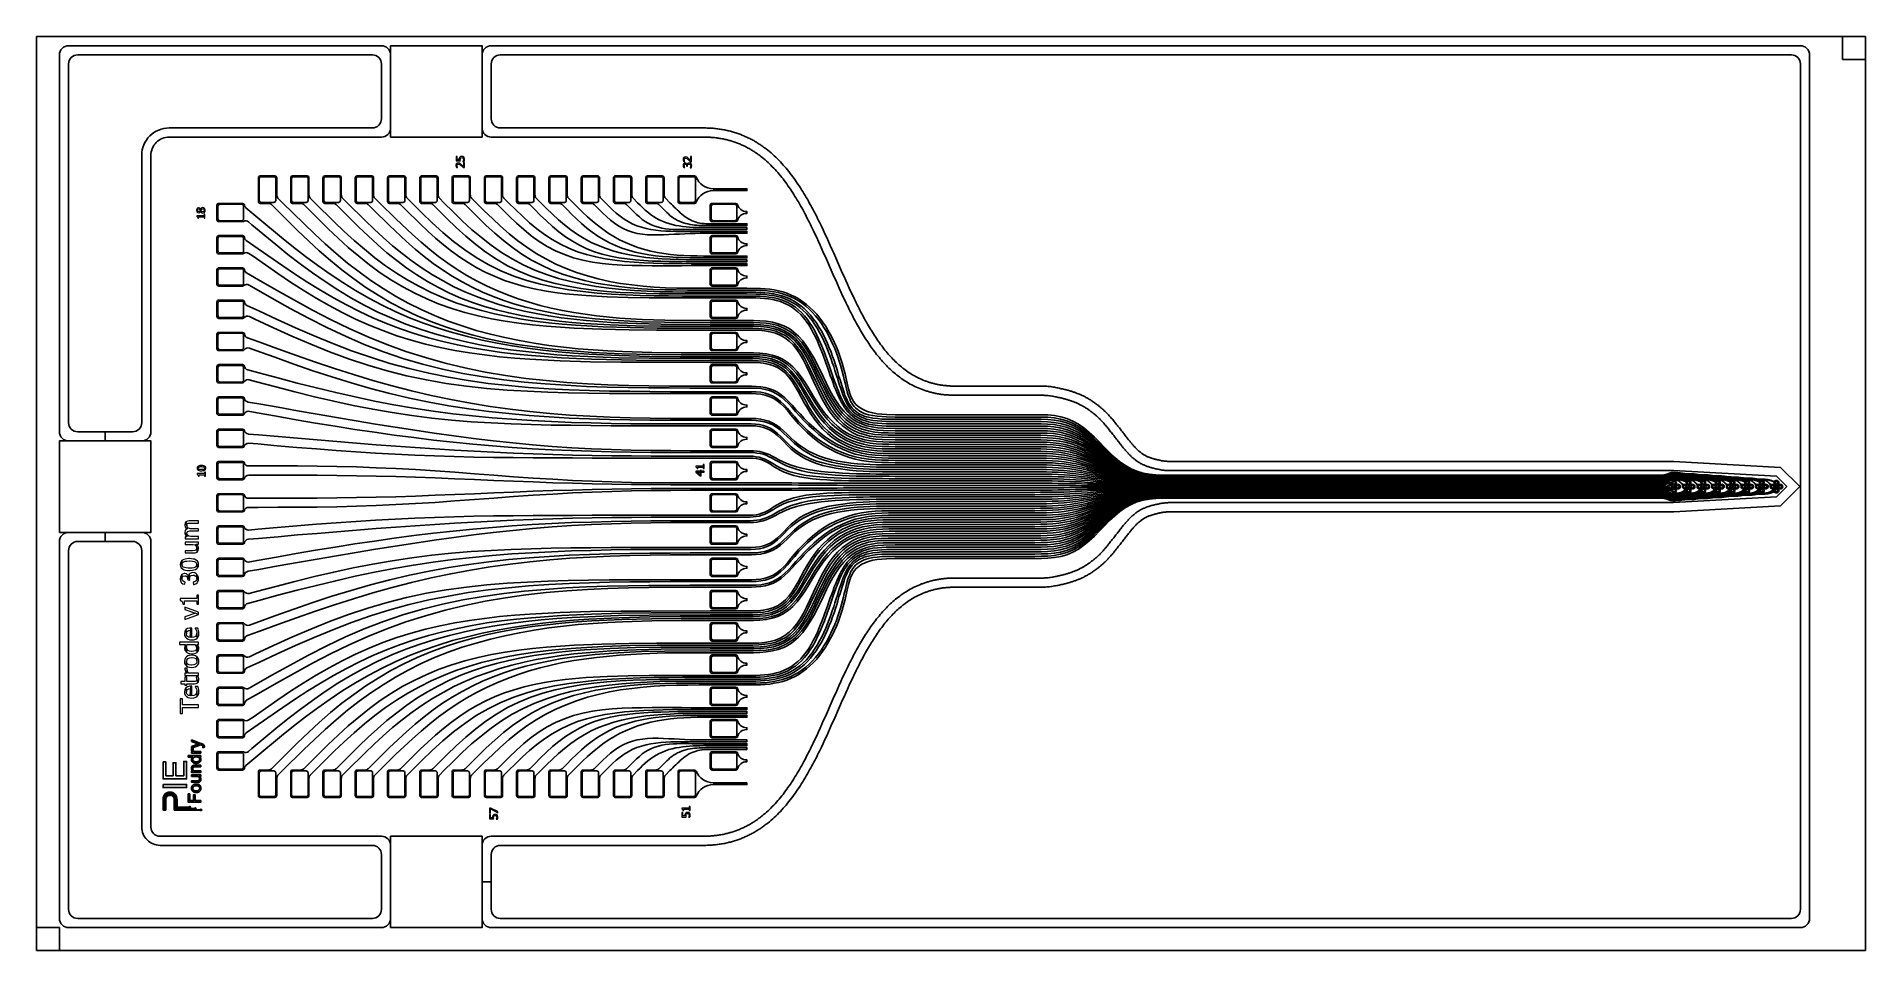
# Model space of a CAD drawing. Header units: millimetres. Extents: x 0 to 20, y 0 to 10.
import ezdxf

# ---------------------------------------------------------------- set-up
doc = ezdxf.new("R2010")
doc.units = ezdxf.units.MM
doc.header["$MEASUREMENT"] = 0
for name, color, linetype in [('Etch Layer 1', 10, 'Continuous'), ('Etch Layer 2', 112, 'Continuous'), ('Metal Layer 1', 52, 'Continuous')]:
    doc.layers.add(name, color=color, linetype=linetype)

msp = doc.modelspace()

# ---------------------------------------------------------------- linework, layer by layer
for points in [[(20, 10), (0, 10), (0, 0), (20, 0)], [(19.75, 9.75), (20, 9.75), (20, 10), (19.75, 10)], [(3.872, 8.9), (4.872, 8.9), (4.872, 9.9), (3.872, 9.9)], [(0.25, 4.575), (1.25, 4.575), (1.25, 5.575), (0.25, 5.575)], [(3.872, 0.25), (4.872, 0.25), (4.872, 1.25), (3.872, 1.25)], [(0.25, 0.25), (0, 0.25), (0, 0), (0.25, 0)], [(0.25, 0.25), (0, 0.25), (0, 0), (0.25, 0)]]:
    msp.add_lwpolyline(points, close=True)
msp.add_lwpolyline([(4.191, 8.455), (4.191, 8.195)])
at = {"layer": 'Etch Layer 1'}
for points in [[(0.75, 5.675), (0.75, 5.575), (1.15, 5.575, 0.414214), (1.25, 5.675), (1.25, 8.7, -0.414214), (1.45, 8.9), (3.772, 8.9, 0.414214), (3.872, 9), (3.872, 9.8, 0.414214), (3.772, 9.9), (0.35, 9.9, 0.414214), (0.25, 9.8), (0.25, 5.675, 0.414214), (0.35, 5.575), (0.75, 5.575), (0.75, 5.675), (0.45, 5.675, -0.414214), (0.35, 5.775), (0.35, 9.7, -0.414214), (0.45, 9.8), (3.672, 9.8, -0.414214), (3.772, 9.7), (3.772, 9.1, -0.414214), (3.672, 9), (1.45, 9, 0.414214), (1.15, 8.7), (1.15, 5.775, -0.414214), (1.05, 5.675)], [(4.872, 0.75), (4.972, 0.75), (4.972, 1.05, -0.414214), (5.071, 1.15), (7.293, 1.15), (7.307, 1.15), (7.32, 1.15), (7.334, 1.151), (7.347, 1.151), (7.36, 1.152), (7.373, 1.153), (7.387, 1.153), (7.4, 1.154), (7.413, 1.156), (7.426, 1.157), (7.439, 1.158), (7.451, 1.16), (7.464, 1.162), (7.477, 1.164), (7.489, 1.166), (7.502, 1.168), (7.514, 1.17), (7.526, 1.172), (7.539, 1.175), (7.551, 1.178), (7.563, 1.18), (7.575, 1.183), (7.587, 1.186), (7.599, 1.189), (7.611, 1.193), (7.623, 1.196), (7.634, 1.2), (7.646, 1.203), (7.657, 1.207), (7.669, 1.211), (7.68, 1.215), (7.691, 1.219), (7.703, 1.223), (7.714, 1.228), (7.725, 1.232), (7.736, 1.237), (7.747, 1.242), (7.758, 1.247), (7.768, 1.251), (7.779, 1.257), (7.79, 1.262), (7.8, 1.267), (7.811, 1.272), (7.821, 1.278), (7.832, 1.283), (7.842, 1.289), (7.852, 1.295), (7.862, 1.301), (7.872, 1.307), (7.882, 1.313), (7.892, 1.319), (7.902, 1.326), (7.912, 1.332), (7.921, 1.339), (7.931, 1.345), (7.941, 1.352), (7.95, 1.359), (7.959, 1.366), (7.969, 1.373), (7.978, 1.38), (7.996, 1.394), (8.014, 1.409), (8.032, 1.424), (8.05, 1.439), (8.067, 1.455), (8.084, 1.471), (8.101, 1.487), (8.117, 1.504), (8.134, 1.521), (8.15, 1.538), (8.166, 1.556), (8.181, 1.573), (8.197, 1.591), (8.212, 1.61), (8.227, 1.628), (8.241, 1.647), (8.256, 1.666), (8.27, 1.685), (8.285, 1.705), (8.299, 1.724), (8.312, 1.744), (8.326, 1.764), (8.34, 1.784), (8.353, 1.805), (8.366, 1.826), (8.379, 1.846), (8.392, 1.867), (8.405, 1.888), (8.417, 1.91), (8.43, 1.931), (8.442, 1.953), (8.454, 1.975), (8.466, 1.997), (8.478, 2.019), (8.489, 2.039), (8.499, 2.059), (8.51, 2.079), (8.521, 2.1), (8.531, 2.12), (8.541, 2.141), (8.551, 2.161), (8.562, 2.182), (8.582, 2.224), (8.602, 2.266), (8.621, 2.308), (8.641, 2.35), (8.66, 2.393), (8.679, 2.435), (8.698, 2.478), (8.717, 2.521), (8.793, 2.692), (8.811, 2.734), (8.83, 2.776), (8.849, 2.818), (8.868, 2.86), (8.887, 2.902), (8.906, 2.943), (8.925, 2.984), (8.944, 3.025), (8.954, 3.045), (8.964, 3.065), (8.974, 3.085), (8.984, 3.105), (8.994, 3.125), (9.004, 3.144), (9.014, 3.164), (9.024, 3.183), (9.034, 3.202), (9.044, 3.221), (9.055, 3.24), (9.065, 3.259), (9.075, 3.277), (9.086, 3.296), (9.096, 3.314), (9.107, 3.332), (9.118, 3.35), (9.129, 3.368), (9.14, 3.386), (9.151, 3.403), (9.162, 3.42), (9.173, 3.437), (9.184, 3.454), (9.195, 3.471), (9.207, 3.487), (9.218, 3.503), (9.23, 3.519), (9.242, 3.535), (9.254, 3.55), (9.265, 3.566), (9.278, 3.581), (9.29, 3.596), (9.302, 3.61), (9.314, 3.624), (9.327, 3.639), (9.339, 3.652), (9.352, 3.666), (9.365, 3.679), (9.378, 3.692), (9.391, 3.705), (9.404, 3.718), (9.417, 3.73), (9.431, 3.742), (9.444, 3.754), (9.458, 3.765), (9.472, 3.777), (9.486, 3.787), (9.5, 3.798), (9.514, 3.808), (9.528, 3.818), (9.543, 3.828), (9.558, 3.838), (9.572, 3.847), (9.587, 3.856), (9.602, 3.864), (9.618, 3.873), (9.633, 3.881), (9.649, 3.888), (9.665, 3.896), (9.681, 3.903), (9.697, 3.91), (9.714, 3.916), (9.722, 3.919), (9.73, 3.922), (9.738, 3.925), (9.747, 3.928), (9.755, 3.931), (9.764, 3.934), (9.772, 3.936), (9.781, 3.939), (9.79, 3.941), (9.798, 3.944), (9.807, 3.946), (9.816, 3.948), (9.825, 3.95), (9.834, 3.952), (9.843, 3.954), (9.852, 3.956), (9.861, 3.958), (9.87, 3.96), (9.88, 3.961), (9.889, 3.963), (9.899, 3.964), (9.908, 3.966), (9.918, 3.967), (9.927, 3.968), (9.937, 3.969), (9.947, 3.97), (9.956, 3.971), (9.966, 3.972), (9.976, 3.973), (9.986, 3.973), (9.996, 3.974), (10.007, 3.974), (10.017, 3.975), (10.027, 3.975), (10.038, 3.975), (10.048, 3.975), (11.004, 3.975), (11.018, 3.975), (11.033, 3.976), (11.047, 3.977), (11.062, 3.978), (11.076, 3.98), (11.09, 3.981), (11.104, 3.983), (11.117, 3.985), (11.131, 3.988), (11.144, 3.99), (11.157, 3.992), (11.17, 3.995), (11.182, 3.997), (11.194, 4), (11.206, 4.003), (11.218, 4.005), (11.229, 4.008), (11.24, 4.011), (11.25, 4.013), (11.26, 4.016), (11.27, 4.019), (11.28, 4.021), (11.289, 4.024), (11.298, 4.026), (11.307, 4.029), (11.316, 4.032), (11.324, 4.034), (11.333, 4.037), (11.341, 4.04), (11.349, 4.043), (11.357, 4.046), (11.365, 4.049), (11.373, 4.051), (11.381, 4.055), (11.389, 4.058), (11.396, 4.061), (11.404, 4.064), (11.412, 4.068), (11.42, 4.071), (11.428, 4.075), (11.436, 4.078), (11.444, 4.082), (11.452, 4.086), (11.46, 4.09), (11.468, 4.094), (11.476, 4.099), (11.484, 4.103), (11.492, 4.107), (11.5, 4.112), (11.508, 4.117), (11.516, 4.122), (11.524, 4.126), (11.532, 4.131), (11.54, 4.136), (11.547, 4.142), (11.555, 4.147), (11.562, 4.152), (11.57, 4.157), (11.577, 4.162), (11.584, 4.168), (11.591, 4.173), (11.598, 4.178), (11.605, 4.183), (11.612, 4.188), (11.618, 4.194), (11.625, 4.199), (11.631, 4.204), (11.638, 4.21), (11.644, 4.215), (11.651, 4.221), (11.657, 4.226), (11.664, 4.232), (11.67, 4.238), (11.676, 4.244), (11.683, 4.25), (11.69, 4.256), (11.696, 4.263), (11.703, 4.27), (11.71, 4.277), (11.717, 4.284), (11.724, 4.291), (11.731, 4.299), (11.738, 4.307), (11.745, 4.316), (11.753, 4.324), (11.761, 4.333), (11.768, 4.342), (11.776, 4.352), (11.784, 4.361), (11.792, 4.371), (11.8, 4.381), (11.808, 4.391), (11.817, 4.401), (11.825, 4.412), (11.833, 4.422), (11.841, 4.433), (11.85, 4.443), (11.858, 4.454), (11.866, 4.464), (11.874, 4.475), (11.882, 4.485), (11.89, 4.495), (11.898, 4.505), (11.905, 4.515), (11.913, 4.525), (11.92, 4.534), (11.927, 4.543), (11.934, 4.552), (11.941, 4.561), (11.948, 4.569), (11.954, 4.578), (11.961, 4.585), (11.967, 4.593), (11.973, 4.601), (11.979, 4.608), (11.985, 4.615), (11.991, 4.622), (11.997, 4.628), (12.003, 4.635), (12.009, 4.641), (12.015, 4.647), (12.02, 4.653), (12.026, 4.659), (12.032, 4.664), (12.037, 4.67), (12.043, 4.675), (12.048, 4.68), (12.054, 4.685), (12.06, 4.69), (12.065, 4.694), (12.071, 4.699), (12.076, 4.703), (12.082, 4.707), (12.088, 4.711), (12.093, 4.715), (12.099, 4.719), (12.104, 4.723), (12.11, 4.726), (12.115, 4.729), (12.121, 4.732), (12.126, 4.736), (12.132, 4.738), (12.138, 4.741), (12.143, 4.744), (12.149, 4.747), (12.155, 4.749), (12.161, 4.752), (12.167, 4.754), (12.174, 4.757), (12.18, 4.759), (12.187, 4.761), (12.194, 4.764), (12.202, 4.766), (12.209, 4.768), (12.217, 4.771), (12.225, 4.773), (12.233, 4.775), (12.241, 4.777), (12.249, 4.779), (12.258, 4.781), (12.267, 4.783), (12.276, 4.785), (12.285, 4.787), (12.294, 4.789), (12.303, 4.791), (12.312, 4.792), (12.321, 4.794), (12.33, 4.795), (12.339, 4.796), (12.348, 4.797), (12.357, 4.798), (12.366, 4.799), (12.374, 4.8), (12.382, 4.8), (12.391, 4.8), (17.905, 4.8), (19.07, 4.864), (19.281, 5.075), (19.07, 5.286), (17.905, 5.35), (12.391, 5.35), (12.382, 5.35), (12.374, 5.35), (12.366, 5.351), (12.357, 5.352), (12.348, 5.353), (12.339, 5.354), (12.33, 5.355), (12.321, 5.356), (12.312, 5.358), (12.303, 5.359), (12.294, 5.361), (12.285, 5.363), (12.276, 5.365), (12.267, 5.367), (12.258, 5.369), (12.249, 5.371), (12.241, 5.373), (12.233, 5.375), (12.225, 5.377), (12.217, 5.379), (12.209, 5.382), (12.202, 5.384), (12.194, 5.386), (12.187, 5.389), (12.18, 5.391), (12.174, 5.393), (12.167, 5.396), (12.161, 5.398), (12.155, 5.401), (12.149, 5.403), (12.143, 5.406), (12.138, 5.409), (12.132, 5.412), (12.126, 5.414), (12.121, 5.418), (12.115, 5.421), (12.11, 5.424), (12.104, 5.427), (12.099, 5.431), (12.093, 5.435), (12.088, 5.439), (12.082, 5.443), (12.076, 5.447), (12.071, 5.451), (12.065, 5.456), (12.06, 5.46), (12.054, 5.465), (12.048, 5.47), (12.043, 5.475), (12.037, 5.48), (12.032, 5.486), (12.026, 5.491), (12.02, 5.497), (12.015, 5.503), (12.009, 5.509), (12.003, 5.515), (11.997, 5.522), (11.991, 5.528), (11.985, 5.535), (11.979, 5.542), (11.973, 5.549), (11.967, 5.557), (11.961, 5.565), (11.954, 5.572), (11.948, 5.581), (11.941, 5.589), (11.934, 5.598), (11.927, 5.607), (11.92, 5.616), (11.913, 5.625), (11.905, 5.635), (11.898, 5.645), (11.89, 5.655), (11.882, 5.665), (11.874, 5.675), (11.866, 5.686), (11.858, 5.696), (11.85, 5.707), (11.841, 5.717), (11.833, 5.728), (11.825, 5.738), (11.817, 5.749), (11.808, 5.759), (11.8, 5.769), (11.792, 5.779), (11.784, 5.789), (11.776, 5.798), (11.768, 5.808), (11.761, 5.817), (11.753, 5.826), (11.745, 5.834), (11.738, 5.843), (11.731, 5.851), (11.724, 5.859), (11.717, 5.866), (11.71, 5.873), (11.703, 5.88), (11.696, 5.887), (11.69, 5.894), (11.683, 5.9), (11.676, 5.906), (11.67, 5.912), (11.664, 5.918), (11.657, 5.924), (11.651, 5.929), (11.644, 5.935), (11.638, 5.94), (11.631, 5.946), (11.625, 5.951), (11.618, 5.956), (11.612, 5.962), (11.605, 5.967), (11.598, 5.972), (11.591, 5.977), (11.584, 5.982), (11.577, 5.988), (11.57, 5.993), (11.562, 5.998), (11.555, 6.003), (11.547, 6.008), (11.54, 6.014), (11.532, 6.019), (11.524, 6.024), (11.516, 6.028), (11.508, 6.033), (11.5, 6.038), (11.492, 6.043), (11.484, 6.047), (11.476, 6.051), (11.468, 6.056), (11.46, 6.06), (11.452, 6.064), (11.444, 6.068), (11.436, 6.072), (11.428, 6.075), (11.42, 6.079), (11.412, 6.082), (11.404, 6.086), (11.396, 6.089), (11.389, 6.092), (11.381, 6.095), (11.373, 6.098), (11.365, 6.101), (11.357, 6.104), (11.349, 6.107), (11.341, 6.11), (11.333, 6.113), (11.324, 6.116), (11.316, 6.118), (11.307, 6.121), (11.298, 6.124), (11.289, 6.126), (11.28, 6.129), (11.27, 6.131), (11.26, 6.134), (11.25, 6.137), (11.24, 6.139), (11.229, 6.142), (11.218, 6.145), (11.206, 6.147), (11.194, 6.15), (11.182, 6.153), (11.17, 6.155), (11.157, 6.158), (11.144, 6.16), (11.131, 6.162), (11.117, 6.165), (11.104, 6.167), (11.09, 6.169), (11.076, 6.17), (11.062, 6.172), (11.047, 6.173), (11.033, 6.174), (11.018, 6.175), (11.004, 6.175), (10.048, 6.175), (10.038, 6.175), (10.027, 6.175), (10.017, 6.175), (10.007, 6.176), (9.996, 6.176), (9.986, 6.177), (9.976, 6.177), (9.966, 6.178), (9.956, 6.179), (9.947, 6.18), (9.937, 6.181), (9.927, 6.182), (9.918, 6.183), (9.908, 6.184), (9.899, 6.186), (9.889, 6.187), (9.88, 6.189), (9.87, 6.19), (9.861, 6.192), (9.852, 6.194), (9.843, 6.196), (9.834, 6.198), (9.825, 6.2), (9.816, 6.202), (9.807, 6.204), (9.798, 6.206), (9.79, 6.209), (9.781, 6.211), (9.772, 6.214), (9.764, 6.216), (9.755, 6.219), (9.747, 6.222), (9.738, 6.225), (9.73, 6.228), (9.722, 6.231), (9.714, 6.234), (9.697, 6.24), (9.681, 6.247), (9.665, 6.254), (9.649, 6.262), (9.633, 6.269), (9.618, 6.277), (9.602, 6.286), (9.587, 6.294), (9.572, 6.303), (9.558, 6.312), (9.543, 6.322), (9.528, 6.332), (9.514, 6.342), (9.5, 6.352), (9.486, 6.363), (9.472, 6.373), (9.458, 6.385), (9.444, 6.396), (9.431, 6.408), (9.417, 6.42), (9.404, 6.432), (9.391, 6.445), (9.378, 6.458), (9.365, 6.471), (9.352, 6.484), (9.339, 6.498), (9.327, 6.511), (9.314, 6.526), (9.302, 6.54), (9.29, 6.554), (9.278, 6.569), (9.265, 6.584), (9.254, 6.6), (9.242, 6.615), (9.23, 6.631), (9.218, 6.647), (9.207, 6.663), (9.195, 6.679), (9.184, 6.696), (9.173, 6.713), (9.162, 6.73), (9.151, 6.747), (9.14, 6.764), (9.129, 6.782), (9.118, 6.8), (9.107, 6.818), (9.096, 6.836), (9.086, 6.854), (9.075, 6.873), (9.065, 6.891), (9.055, 6.91), (9.044, 6.929), (9.034, 6.948), (9.024, 6.967), (9.014, 6.986), (9.004, 7.006), (8.994, 7.025), (8.984, 7.045), (8.974, 7.065), (8.964, 7.085), (8.954, 7.105), (8.944, 7.125), (8.925, 7.166), (8.906, 7.207), (8.887, 7.248), (8.868, 7.29), (8.849, 7.332), (8.83, 7.374), (8.811, 7.416), (8.793, 7.458), (8.717, 7.629), (8.698, 7.672), (8.679, 7.715), (8.66, 7.757), (8.641, 7.8), (8.621, 7.842), (8.602, 7.884), (8.582, 7.926), (8.562, 7.968), (8.551, 7.989), (8.541, 8.009), (8.531, 8.03), (8.521, 8.05), (8.51, 8.071), (8.499, 8.091), (8.489, 8.111), (8.478, 8.131), (8.466, 8.153), (8.454, 8.175), (8.442, 8.197), (8.43, 8.219), (8.417, 8.24), (8.405, 8.262), (8.392, 8.283), (8.379, 8.304), (8.366, 8.324), (8.353, 8.345), (8.34, 8.366), (8.326, 8.386), (8.312, 8.406), (8.299, 8.426), (8.285, 8.445), (8.27, 8.465), (8.256, 8.484), (8.241, 8.503), (8.227, 8.522), (8.212, 8.54), (8.197, 8.559), (8.181, 8.577), (8.166, 8.594), (8.15, 8.612), (8.134, 8.629), (8.117, 8.646), (8.101, 8.663), (8.084, 8.679), (8.067, 8.695), (8.05, 8.711), (8.032, 8.726), (8.014, 8.741), (7.996, 8.756), (7.978, 8.77), (7.969, 8.777), (7.959, 8.784), (7.95, 8.791), (7.941, 8.798), (7.931, 8.805), (7.921, 8.811), (7.912, 8.818), (7.902, 8.824), (7.892, 8.831), (7.882, 8.837), (7.872, 8.843), (7.862, 8.849), (7.852, 8.855), (7.842, 8.861), (7.832, 8.867), (7.821, 8.872), (7.811, 8.878), (7.8, 8.883), (7.79, 8.888), (7.779, 8.893), (7.768, 8.899), (7.758, 8.903), (7.747, 8.908), (7.736, 8.913), (7.725, 8.918), (7.714, 8.922), (7.703, 8.927), (7.691, 8.931), (7.68, 8.935), (7.669, 8.939), (7.657, 8.943), (7.646, 8.947), (7.634, 8.95), (7.623, 8.954), (7.611, 8.957), (7.599, 8.961), (7.587, 8.964), (7.575, 8.967), (7.563, 8.97), (7.551, 8.972), (7.539, 8.975), (7.526, 8.978), (7.514, 8.98), (7.502, 8.982), (7.489, 8.984), (7.477, 8.986), (7.464, 8.988), (7.451, 8.99), (7.439, 8.992), (7.426, 8.993), (7.413, 8.994), (7.4, 8.996), (7.387, 8.997), (7.373, 8.997), (7.36, 8.998), (7.347, 8.999), (7.334, 8.999), (7.32, 9), (7.307, 9), (7.293, 9), (5.071, 9, -0.414214), (4.972, 9.1), (4.972, 9.7, -0.414214), (5.071, 9.8), (19.19, 9.8, -0.414214), (19.29, 9.7), (19.29, 0.45, -0.414214), (19.19, 0.35), (5.071, 0.35, -0.414214), (4.972, 0.45), (4.972, 0.75), (4.872, 0.75), (4.872, 0.35, 0.414214), (4.972, 0.25), (19.29, 0.25, 0.414214), (19.39, 0.35), (19.39, 9.8, 0.414214), (19.29, 9.9), (4.972, 9.9, 0.414214), (4.872, 9.8), (4.872, 9, 0.414214), (4.972, 8.9), (7.293, 8.9), (7.306, 8.9), (7.318, 8.9), (7.33, 8.899), (7.343, 8.899), (7.355, 8.898), (7.367, 8.898), (7.379, 8.897), (7.391, 8.896), (7.403, 8.895), (7.415, 8.894), (7.427, 8.892), (7.438, 8.891), (7.45, 8.889), (7.462, 8.888), (7.473, 8.886), (7.484, 8.884), (7.496, 8.882), (7.507, 8.88), (7.518, 8.877), (7.529, 8.875), (7.54, 8.872), (7.551, 8.87), (7.562, 8.867), (7.573, 8.864), (7.583, 8.861), (7.594, 8.858), (7.605, 8.855), (7.615, 8.851), (7.626, 8.848), (7.636, 8.845), (7.646, 8.841), (7.656, 8.837), (7.667, 8.833), (7.677, 8.829), (7.687, 8.825), (7.697, 8.821), (7.707, 8.817), (7.716, 8.812), (7.726, 8.808), (7.736, 8.803), (7.746, 8.799), (7.755, 8.794), (7.765, 8.789), (7.774, 8.784), (7.783, 8.779), (7.793, 8.774), (7.802, 8.768), (7.811, 8.763), (7.82, 8.758), (7.829, 8.752), (7.838, 8.746), (7.847, 8.741), (7.856, 8.735), (7.865, 8.729), (7.874, 8.723), (7.883, 8.717), (7.891, 8.71), (7.9, 8.704), (7.909, 8.698), (7.917, 8.691), (7.934, 8.678), (7.95, 8.664), (7.967, 8.65), (7.983, 8.636), (7.999, 8.622), (8.015, 8.607), (8.03, 8.592), (8.046, 8.576), (8.061, 8.56), (8.076, 8.544), (8.091, 8.528), (8.106, 8.511), (8.12, 8.494), (8.134, 8.477), (8.149, 8.459), (8.163, 8.442), (8.176, 8.424), (8.19, 8.405), (8.203, 8.387), (8.217, 8.368), (8.23, 8.349), (8.243, 8.33), (8.256, 8.311), (8.269, 8.291), (8.281, 8.271), (8.294, 8.251), (8.306, 8.231), (8.319, 8.21), (8.331, 8.19), (8.343, 8.169), (8.355, 8.148), (8.367, 8.127), (8.378, 8.106), (8.39, 8.084), (8.4, 8.064), (8.411, 8.045), (8.421, 8.025), (8.431, 8.005), (8.442, 7.985), (8.452, 7.965), (8.462, 7.944), (8.472, 7.924), (8.492, 7.883), (8.511, 7.842), (8.531, 7.8), (8.55, 7.758), (8.569, 7.716), (8.588, 7.674), (8.607, 7.631), (8.626, 7.589), (8.701, 7.418), (8.72, 7.376), (8.739, 7.333), (8.758, 7.291), (8.777, 7.248), (8.796, 7.206), (8.815, 7.164), (8.835, 7.123), (8.854, 7.082), (8.864, 7.061), (8.874, 7.041), (8.884, 7.02), (8.894, 7), (8.904, 6.98), (8.915, 6.96), (8.925, 6.94), (8.935, 6.92), (8.946, 6.901), (8.956, 6.881), (8.967, 6.862), (8.978, 6.842), (8.988, 6.823), (8.999, 6.804), (9.01, 6.785), (9.021, 6.767), (9.032, 6.748), (9.043, 6.73), (9.055, 6.711), (9.066, 6.693), (9.078, 6.675), (9.089, 6.658), (9.101, 6.64), (9.113, 6.623), (9.125, 6.605), (9.137, 6.588), (9.149, 6.572), (9.162, 6.555), (9.174, 6.539), (9.187, 6.522), (9.2, 6.506), (9.213, 6.491), (9.226, 6.475), (9.239, 6.46), (9.252, 6.445), (9.266, 6.43), (9.279, 6.415), (9.293, 6.401), (9.307, 6.387), (9.321, 6.373), (9.336, 6.359), (9.35, 6.346), (9.365, 6.333), (9.379, 6.32), (9.394, 6.308), (9.409, 6.295), (9.425, 6.283), (9.44, 6.272), (9.456, 6.26), (9.472, 6.249), (9.488, 6.238), (9.504, 6.228), (9.52, 6.218), (9.537, 6.208), (9.554, 6.198), (9.571, 6.189), (9.588, 6.18), (9.606, 6.171), (9.623, 6.163), (9.641, 6.155), (9.659, 6.148), (9.678, 6.14), (9.687, 6.137), (9.696, 6.134), (9.705, 6.13), (9.715, 6.127), (9.724, 6.124), (9.734, 6.121), (9.743, 6.118), (9.753, 6.115), (9.763, 6.112), (9.773, 6.11), (9.782, 6.107), (9.792, 6.105), (9.802, 6.102), (9.812, 6.1), (9.822, 6.098), (9.832, 6.096), (9.843, 6.094), (9.853, 6.092), (9.863, 6.09), (9.873, 6.088), (9.884, 6.087), (9.894, 6.085), (9.905, 6.084), (9.916, 6.083), (9.926, 6.081), (9.937, 6.08), (9.948, 6.079), (9.959, 6.078), (9.97, 6.078), (9.981, 6.077), (9.992, 6.076), (10.003, 6.076), (10.014, 6.075), (10.025, 6.075), (10.037, 6.075), (10.048, 6.075), (11.003, 6.075), (11.015, 6.075), (11.027, 6.074), (11.039, 6.073), (11.052, 6.072), (11.064, 6.071), (11.077, 6.07), (11.089, 6.068), (11.102, 6.066), (11.114, 6.064), (11.126, 6.062), (11.138, 6.059), (11.15, 6.057), (11.162, 6.055), (11.173, 6.052), (11.184, 6.05), (11.195, 6.047), (11.205, 6.045), (11.215, 6.042), (11.225, 6.04), (11.235, 6.037), (11.244, 6.035), (11.253, 6.032), (11.262, 6.03), (11.27, 6.028), (11.278, 6.025), (11.286, 6.023), (11.294, 6.02), (11.301, 6.018), (11.309, 6.015), (11.316, 6.013), (11.323, 6.01), (11.33, 6.008), (11.337, 6.005), (11.344, 6.002), (11.351, 6), (11.358, 5.997), (11.365, 5.994), (11.372, 5.991), (11.379, 5.988), (11.386, 5.985), (11.393, 5.981), (11.4, 5.978), (11.407, 5.974), (11.414, 5.971), (11.421, 5.967), (11.429, 5.963), (11.436, 5.959), (11.443, 5.955), (11.45, 5.951), (11.457, 5.947), (11.464, 5.943), (11.471, 5.939), (11.478, 5.934), (11.485, 5.93), (11.492, 5.925), (11.499, 5.921), (11.505, 5.916), (11.512, 5.911), (11.518, 5.907), (11.525, 5.902), (11.531, 5.897), (11.538, 5.892), (11.544, 5.888), (11.55, 5.883), (11.556, 5.878), (11.562, 5.873), (11.568, 5.868), (11.574, 5.864), (11.58, 5.859), (11.585, 5.854), (11.591, 5.849), (11.597, 5.844), (11.602, 5.839), (11.608, 5.833), (11.614, 5.828), (11.62, 5.822), (11.626, 5.816), (11.632, 5.81), (11.638, 5.804), (11.644, 5.798), (11.65, 5.791), (11.657, 5.784), (11.663, 5.776), (11.67, 5.768), (11.677, 5.76), (11.684, 5.752), (11.692, 5.743), (11.699, 5.734), (11.707, 5.725), (11.715, 5.716), (11.722, 5.706), (11.73, 5.696), (11.738, 5.686), (11.746, 5.676), (11.755, 5.666), (11.763, 5.655), (11.771, 5.645), (11.779, 5.635), (11.787, 5.624), (11.795, 5.614), (11.803, 5.604), (11.811, 5.594), (11.819, 5.584), (11.826, 5.574), (11.834, 5.564), (11.841, 5.555), (11.848, 5.545), (11.856, 5.536), (11.863, 5.527), (11.87, 5.518), (11.877, 5.51), (11.883, 5.501), (11.89, 5.493), (11.897, 5.485), (11.903, 5.477), (11.91, 5.47), (11.916, 5.462), (11.923, 5.455), (11.929, 5.448), (11.936, 5.441), (11.942, 5.434), (11.949, 5.427), (11.955, 5.42), (11.962, 5.414), (11.968, 5.408), (11.975, 5.402), (11.982, 5.395), (11.988, 5.39), (11.995, 5.384), (12.002, 5.378), (12.009, 5.373), (12.016, 5.367), (12.023, 5.362), (12.03, 5.357), (12.037, 5.352), (12.044, 5.348), (12.051, 5.343), (12.058, 5.339), (12.065, 5.334), (12.072, 5.33), (12.079, 5.326), (12.086, 5.323), (12.094, 5.319), (12.101, 5.315), (12.108, 5.312), (12.116, 5.309), (12.124, 5.306), (12.131, 5.302), (12.139, 5.299), (12.147, 5.297), (12.155, 5.294), (12.163, 5.291), (12.172, 5.288), (12.18, 5.286), (12.189, 5.283), (12.198, 5.281), (12.207, 5.278), (12.216, 5.276), (12.226, 5.274), (12.235, 5.271), (12.245, 5.269), (12.255, 5.267), (12.265, 5.265), (12.275, 5.263), (12.285, 5.261), (12.295, 5.259), (12.306, 5.257), (12.316, 5.256), (12.327, 5.254), (12.338, 5.253), (12.348, 5.252), (12.359, 5.251), (12.369, 5.251), (12.38, 5.25), (12.39, 5.25), (17.902, 5.25), (19.027, 5.188), (19.14, 5.075), (19.027, 4.962), (17.902, 4.9), (12.39, 4.9), (12.38, 4.9), (12.369, 4.899), (12.359, 4.899), (12.348, 4.898), (12.338, 4.897), (12.327, 4.896), (12.316, 4.894), (12.306, 4.893), (12.295, 4.891), (12.285, 4.889), (12.275, 4.887), (12.265, 4.885), (12.255, 4.883), (12.245, 4.881), (12.235, 4.879), (12.226, 4.876), (12.216, 4.874), (12.207, 4.872), (12.198, 4.869), (12.189, 4.867), (12.18, 4.864), (12.172, 4.862), (12.163, 4.859), (12.155, 4.856), (12.147, 4.853), (12.139, 4.851), (12.131, 4.848), (12.124, 4.844), (12.116, 4.841), (12.108, 4.838), (12.101, 4.835), (12.094, 4.831), (12.086, 4.827), (12.079, 4.824), (12.072, 4.82), (12.065, 4.816), (12.058, 4.811), (12.051, 4.807), (12.044, 4.802), (12.037, 4.798), (12.03, 4.793), (12.023, 4.788), (12.016, 4.783), (12.009, 4.777), (12.002, 4.772), (11.995, 4.766), (11.988, 4.76), (11.982, 4.755), (11.975, 4.748), (11.968, 4.742), (11.962, 4.736), (11.955, 4.73), (11.949, 4.723), (11.942, 4.716), (11.936, 4.709), (11.929, 4.702), (11.923, 4.695), (11.916, 4.688), (11.91, 4.68), (11.903, 4.673), (11.897, 4.665), (11.89, 4.657), (11.883, 4.649), (11.877, 4.64), (11.87, 4.632), (11.863, 4.623), (11.856, 4.614), (11.848, 4.605), (11.841, 4.595), (11.834, 4.586), (11.826, 4.576), (11.819, 4.566), (11.811, 4.556), (11.803, 4.546), (11.795, 4.536), (11.787, 4.526), (11.779, 4.515), (11.771, 4.505), (11.763, 4.495), (11.755, 4.484), (11.746, 4.474), (11.738, 4.464), (11.73, 4.454), (11.722, 4.444), (11.715, 4.434), (11.707, 4.425), (11.699, 4.416), (11.692, 4.407), (11.684, 4.398), (11.677, 4.39), (11.67, 4.382), (11.663, 4.374), (11.657, 4.366), (11.65, 4.359), (11.644, 4.352), (11.638, 4.346), (11.632, 4.34), (11.626, 4.334), (11.62, 4.328), (11.614, 4.322), (11.608, 4.317), (11.602, 4.311), (11.597, 4.306), (11.591, 4.301), (11.585, 4.296), (11.58, 4.291), (11.574, 4.286), (11.568, 4.282), (11.562, 4.277), (11.556, 4.272), (11.55, 4.267), (11.544, 4.262), (11.538, 4.258), (11.531, 4.253), (11.525, 4.248), (11.518, 4.243), (11.512, 4.239), (11.505, 4.234), (11.499, 4.229), (11.492, 4.225), (11.485, 4.22), (11.478, 4.216), (11.471, 4.211), (11.464, 4.207), (11.457, 4.203), (11.45, 4.199), (11.443, 4.195), (11.436, 4.191), (11.429, 4.187), (11.421, 4.183), (11.414, 4.179), (11.407, 4.176), (11.4, 4.172), (11.393, 4.169), (11.386, 4.165), (11.379, 4.162), (11.372, 4.159), (11.365, 4.156), (11.358, 4.153), (11.351, 4.15), (11.344, 4.148), (11.337, 4.145), (11.33, 4.142), (11.323, 4.14), (11.316, 4.137), (11.309, 4.135), (11.301, 4.132), (11.294, 4.13), (11.286, 4.127), (11.278, 4.125), (11.27, 4.122), (11.262, 4.12), (11.253, 4.118), (11.244, 4.115), (11.235, 4.113), (11.225, 4.11), (11.215, 4.108), (11.205, 4.105), (11.195, 4.103), (11.184, 4.1), (11.173, 4.098), (11.162, 4.095), (11.15, 4.093), (11.138, 4.091), (11.126, 4.088), (11.114, 4.086), (11.102, 4.084), (11.089, 4.082), (11.077, 4.08), (11.064, 4.079), (11.052, 4.078), (11.039, 4.077), (11.027, 4.076), (11.015, 4.075), (11.003, 4.075), (10.048, 4.075), (10.037, 4.075), (10.025, 4.075), (10.014, 4.075), (10.003, 4.074), (9.992, 4.074), (9.981, 4.073), (9.97, 4.072), (9.959, 4.072), (9.948, 4.071), (9.937, 4.07), (9.926, 4.069), (9.916, 4.067), (9.905, 4.066), (9.894, 4.065), (9.884, 4.063), (9.873, 4.062), (9.863, 4.06), (9.853, 4.058), (9.843, 4.056), (9.832, 4.054), (9.822, 4.052), (9.812, 4.05), (9.802, 4.048), (9.792, 4.045), (9.782, 4.043), (9.773, 4.04), (9.763, 4.038), (9.753, 4.035), (9.743, 4.032), (9.734, 4.029), (9.724, 4.026), (9.715, 4.023), (9.705, 4.02), (9.696, 4.016), (9.687, 4.013), (9.678, 4.01), (9.659, 4.002), (9.641, 3.995), (9.623, 3.987), (9.606, 3.979), (9.588, 3.97), (9.571, 3.961), (9.554, 3.952), (9.537, 3.942), (9.52, 3.932), (9.504, 3.922), (9.488, 3.912), (9.472, 3.901), (9.456, 3.89), (9.44, 3.878), (9.425, 3.867), (9.409, 3.855), (9.394, 3.842), (9.379, 3.83), (9.365, 3.817), (9.35, 3.804), (9.336, 3.791), (9.321, 3.777), (9.307, 3.763), (9.293, 3.749), (9.279, 3.735), (9.266, 3.72), (9.252, 3.705), (9.239, 3.69), (9.226, 3.675), (9.213, 3.659), (9.2, 3.644), (9.187, 3.628), (9.174, 3.611), (9.162, 3.595), (9.149, 3.578), (9.137, 3.562), (9.125, 3.545), (9.113, 3.527), (9.101, 3.51), (9.089, 3.492), (9.078, 3.475), (9.066, 3.457), (9.055, 3.439), (9.043, 3.42), (9.032, 3.402), (9.021, 3.383), (9.01, 3.365), (8.999, 3.346), (8.988, 3.327), (8.978, 3.308), (8.967, 3.288), (8.956, 3.269), (8.946, 3.249), (8.935, 3.23), (8.925, 3.21), (8.915, 3.19), (8.904, 3.17), (8.894, 3.15), (8.884, 3.13), (8.874, 3.109), (8.864, 3.089), (8.854, 3.068), (8.835, 3.027), (8.815, 2.985), (8.796, 2.944), (8.777, 2.902), (8.758, 2.859), (8.739, 2.817), (8.72, 2.774), (8.701, 2.732), (8.626, 2.561), (8.607, 2.519), (8.588, 2.476), (8.569, 2.434), (8.55, 2.392), (8.531, 2.35), (8.511, 2.308), (8.492, 2.267), (8.472, 2.226), (8.462, 2.206), (8.452, 2.185), (8.442, 2.165), (8.431, 2.145), (8.421, 2.125), (8.411, 2.105), (8.4, 2.086), (8.39, 2.066), (8.378, 2.044), (8.367, 2.023), (8.355, 2.002), (8.343, 1.981), (8.331, 1.96), (8.319, 1.94), (8.306, 1.919), (8.294, 1.899), (8.281, 1.879), (8.269, 1.859), (8.256, 1.839), (8.243, 1.82), (8.23, 1.801), (8.217, 1.782), (8.203, 1.763), (8.19, 1.745), (8.176, 1.726), (8.163, 1.708), (8.149, 1.691), (8.134, 1.673), (8.12, 1.656), (8.106, 1.639), (8.091, 1.622), (8.076, 1.606), (8.061, 1.59), (8.046, 1.574), (8.03, 1.558), (8.015, 1.543), (7.999, 1.528), (7.983, 1.514), (7.967, 1.5), (7.95, 1.486), (7.934, 1.472), (7.917, 1.459), (7.909, 1.452), (7.9, 1.446), (7.891, 1.44), (7.883, 1.433), (7.874, 1.427), (7.865, 1.421), (7.856, 1.415), (7.847, 1.409), (7.838, 1.404), (7.829, 1.398), (7.82, 1.392), (7.811, 1.387), (7.802, 1.382), (7.793, 1.376), (7.783, 1.371), (7.774, 1.366), (7.765, 1.361), (7.755, 1.356), (7.746, 1.351), (7.736, 1.347), (7.726, 1.342), (7.716, 1.338), (7.707, 1.333), (7.697, 1.329), (7.687, 1.325), (7.677, 1.321), (7.667, 1.317), (7.656, 1.313), (7.646, 1.309), (7.636, 1.305), (7.626, 1.302), (7.615, 1.299), (7.605, 1.295), (7.594, 1.292), (7.583, 1.289), (7.573, 1.286), (7.562, 1.283), (7.551, 1.28), (7.54, 1.278), (7.529, 1.275), (7.518, 1.273), (7.507, 1.27), (7.496, 1.268), (7.484, 1.266), (7.473, 1.264), (7.462, 1.262), (7.45, 1.261), (7.438, 1.259), (7.427, 1.258), (7.415, 1.256), (7.403, 1.255), (7.391, 1.254), (7.379, 1.253), (7.367, 1.252), (7.355, 1.252), (7.343, 1.251), (7.33, 1.251), (7.318, 1.25), (7.306, 1.25), (7.293, 1.25), (4.972, 1.25, 0.414214), (4.872, 1.15)], [(0.75, 4.475), (1.05, 4.475, -0.414214), (1.15, 4.375), (1.15, 1.35, 0.414214), (1.35, 1.15), (3.672, 1.15, -0.414214), (3.772, 1.05), (3.772, 0.45, -0.414214), (3.672, 0.35), (0.45, 0.35, -0.414214), (0.35, 0.45), (0.35, 4.375, -0.414214), (0.45, 4.475), (0.75, 4.475), (0.75, 4.575), (0.35, 4.575, 0.414214), (0.25, 4.475), (0.25, 0.35, 0.414214), (0.35, 0.25), (3.772, 0.25, 0.414214), (3.872, 0.35), (3.872, 1.15, 0.414214), (3.772, 1.25), (1.35, 1.25, -0.414214), (1.25, 1.35), (1.25, 4.475, 0.414214), (1.15, 4.575), (0.75, 4.575)]]:
    msp.add_lwpolyline(points, format="xyb", close=True, dxfattribs=at)
at = {"layer": 'Etch Layer 2'}
for points in [[(0.75, 5.675), (0.75, 5.575), (1.15, 5.575, 0.414214), (1.25, 5.675), (1.25, 8.7, -0.414214), (1.45, 8.9), (3.772, 8.9, 0.414214), (3.872, 9), (3.872, 9.8, 0.414214), (3.772, 9.9), (0.35, 9.9, 0.414214), (0.25, 9.8), (0.25, 5.675, 0.414214), (0.35, 5.575), (0.75, 5.575), (0.75, 5.675), (0.45, 5.675, -0.414214), (0.35, 5.775), (0.35, 9.7, -0.414214), (0.45, 9.8), (3.672, 9.8, -0.414214), (3.772, 9.7), (3.772, 9.1, -0.414214), (3.672, 9), (1.45, 9, 0.414214), (1.15, 8.7), (1.15, 5.775, -0.414214), (1.05, 5.675)], [(4.872, 0.75), (4.972, 0.75), (4.972, 1.05, -0.414214), (5.071, 1.15), (7.293, 1.15), (7.307, 1.15), (7.32, 1.15), (7.334, 1.151), (7.347, 1.151), (7.36, 1.152), (7.373, 1.153), (7.387, 1.153), (7.4, 1.154), (7.413, 1.156), (7.426, 1.157), (7.439, 1.158), (7.451, 1.16), (7.464, 1.162), (7.477, 1.164), (7.489, 1.166), (7.502, 1.168), (7.514, 1.17), (7.526, 1.172), (7.539, 1.175), (7.551, 1.178), (7.563, 1.18), (7.575, 1.183), (7.587, 1.186), (7.599, 1.189), (7.611, 1.193), (7.623, 1.196), (7.634, 1.2), (7.646, 1.203), (7.657, 1.207), (7.669, 1.211), (7.68, 1.215), (7.691, 1.219), (7.703, 1.223), (7.714, 1.228), (7.725, 1.232), (7.736, 1.237), (7.747, 1.242), (7.758, 1.247), (7.768, 1.251), (7.779, 1.257), (7.79, 1.262), (7.8, 1.267), (7.811, 1.272), (7.821, 1.278), (7.832, 1.283), (7.842, 1.289), (7.852, 1.295), (7.862, 1.301), (7.872, 1.307), (7.882, 1.313), (7.892, 1.319), (7.902, 1.326), (7.912, 1.332), (7.921, 1.339), (7.931, 1.345), (7.941, 1.352), (7.95, 1.359), (7.959, 1.366), (7.969, 1.373), (7.978, 1.38), (7.996, 1.394), (8.014, 1.409), (8.032, 1.424), (8.05, 1.439), (8.067, 1.455), (8.084, 1.471), (8.101, 1.487), (8.117, 1.504), (8.134, 1.521), (8.15, 1.538), (8.166, 1.556), (8.181, 1.573), (8.197, 1.591), (8.212, 1.61), (8.227, 1.628), (8.241, 1.647), (8.256, 1.666), (8.27, 1.685), (8.285, 1.705), (8.299, 1.724), (8.312, 1.744), (8.326, 1.764), (8.34, 1.784), (8.353, 1.805), (8.366, 1.826), (8.379, 1.846), (8.392, 1.867), (8.405, 1.888), (8.417, 1.91), (8.43, 1.931), (8.442, 1.953), (8.454, 1.975), (8.466, 1.997), (8.478, 2.019), (8.489, 2.039), (8.499, 2.059), (8.51, 2.079), (8.521, 2.1), (8.531, 2.12), (8.541, 2.141), (8.551, 2.161), (8.562, 2.182), (8.582, 2.224), (8.602, 2.266), (8.621, 2.308), (8.641, 2.35), (8.66, 2.393), (8.679, 2.435), (8.698, 2.478), (8.717, 2.521), (8.793, 2.692), (8.811, 2.734), (8.83, 2.776), (8.849, 2.818), (8.868, 2.86), (8.887, 2.902), (8.906, 2.943), (8.925, 2.984), (8.944, 3.025), (8.954, 3.045), (8.964, 3.065), (8.974, 3.085), (8.984, 3.105), (8.994, 3.125), (9.004, 3.144), (9.014, 3.164), (9.024, 3.183), (9.034, 3.202), (9.044, 3.221), (9.055, 3.24), (9.065, 3.259), (9.075, 3.277), (9.086, 3.296), (9.096, 3.314), (9.107, 3.332), (9.118, 3.35), (9.129, 3.368), (9.14, 3.386), (9.151, 3.403), (9.162, 3.42), (9.173, 3.437), (9.184, 3.454), (9.195, 3.471), (9.207, 3.487), (9.218, 3.503), (9.23, 3.519), (9.242, 3.535), (9.254, 3.55), (9.265, 3.566), (9.278, 3.581), (9.29, 3.596), (9.302, 3.61), (9.314, 3.624), (9.327, 3.639), (9.339, 3.652), (9.352, 3.666), (9.365, 3.679), (9.378, 3.692), (9.391, 3.705), (9.404, 3.718), (9.417, 3.73), (9.431, 3.742), (9.444, 3.754), (9.458, 3.765), (9.472, 3.777), (9.486, 3.787), (9.5, 3.798), (9.514, 3.808), (9.528, 3.818), (9.543, 3.828), (9.558, 3.838), (9.572, 3.847), (9.587, 3.856), (9.602, 3.864), (9.618, 3.873), (9.633, 3.881), (9.649, 3.888), (9.665, 3.896), (9.681, 3.903), (9.697, 3.91), (9.714, 3.916), (9.722, 3.919), (9.73, 3.922), (9.738, 3.925), (9.747, 3.928), (9.755, 3.931), (9.764, 3.934), (9.772, 3.936), (9.781, 3.939), (9.79, 3.941), (9.798, 3.944), (9.807, 3.946), (9.816, 3.948), (9.825, 3.95), (9.834, 3.952), (9.843, 3.954), (9.852, 3.956), (9.861, 3.958), (9.87, 3.96), (9.88, 3.961), (9.889, 3.963), (9.899, 3.964), (9.908, 3.966), (9.918, 3.967), (9.927, 3.968), (9.937, 3.969), (9.947, 3.97), (9.956, 3.971), (9.966, 3.972), (9.976, 3.973), (9.986, 3.973), (9.996, 3.974), (10.007, 3.974), (10.017, 3.975), (10.027, 3.975), (10.038, 3.975), (10.048, 3.975), (11.004, 3.975), (11.018, 3.975), (11.033, 3.976), (11.047, 3.977), (11.062, 3.978), (11.076, 3.98), (11.09, 3.981), (11.104, 3.983), (11.117, 3.985), (11.131, 3.988), (11.144, 3.99), (11.157, 3.992), (11.17, 3.995), (11.182, 3.997), (11.194, 4), (11.206, 4.003), (11.218, 4.005), (11.229, 4.008), (11.24, 4.011), (11.25, 4.013), (11.26, 4.016), (11.27, 4.019), (11.28, 4.021), (11.289, 4.024), (11.298, 4.026), (11.307, 4.029), (11.316, 4.032), (11.324, 4.034), (11.333, 4.037), (11.341, 4.04), (11.349, 4.043), (11.357, 4.046), (11.365, 4.049), (11.373, 4.051), (11.381, 4.055), (11.389, 4.058), (11.396, 4.061), (11.404, 4.064), (11.412, 4.068), (11.42, 4.071), (11.428, 4.075), (11.436, 4.078), (11.444, 4.082), (11.452, 4.086), (11.46, 4.09), (11.468, 4.094), (11.476, 4.099), (11.484, 4.103), (11.492, 4.107), (11.5, 4.112), (11.508, 4.117), (11.516, 4.122), (11.524, 4.126), (11.532, 4.131), (11.54, 4.136), (11.547, 4.142), (11.555, 4.147), (11.562, 4.152), (11.57, 4.157), (11.577, 4.162), (11.584, 4.168), (11.591, 4.173), (11.598, 4.178), (11.605, 4.183), (11.612, 4.188), (11.618, 4.194), (11.625, 4.199), (11.631, 4.204), (11.638, 4.21), (11.644, 4.215), (11.651, 4.221), (11.657, 4.226), (11.664, 4.232), (11.67, 4.238), (11.676, 4.244), (11.683, 4.25), (11.69, 4.256), (11.696, 4.263), (11.703, 4.27), (11.71, 4.277), (11.717, 4.284), (11.724, 4.291), (11.731, 4.299), (11.738, 4.307), (11.745, 4.316), (11.753, 4.324), (11.761, 4.333), (11.768, 4.342), (11.776, 4.352), (11.784, 4.361), (11.792, 4.371), (11.8, 4.381), (11.808, 4.391), (11.817, 4.401), (11.825, 4.412), (11.833, 4.422), (11.841, 4.433), (11.85, 4.443), (11.858, 4.454), (11.866, 4.464), (11.874, 4.475), (11.882, 4.485), (11.89, 4.495), (11.898, 4.505), (11.905, 4.515), (11.913, 4.525), (11.92, 4.534), (11.927, 4.543), (11.934, 4.552), (11.941, 4.561), (11.948, 4.569), (11.954, 4.578), (11.961, 4.585), (11.967, 4.593), (11.973, 4.601), (11.979, 4.608), (11.985, 4.615), (11.991, 4.622), (11.997, 4.628), (12.003, 4.635), (12.009, 4.641), (12.015, 4.647), (12.02, 4.653), (12.026, 4.659), (12.032, 4.664), (12.037, 4.67), (12.043, 4.675), (12.048, 4.68), (12.054, 4.685), (12.06, 4.69), (12.065, 4.694), (12.071, 4.699), (12.076, 4.703), (12.082, 4.707), (12.088, 4.711), (12.093, 4.715), (12.099, 4.719), (12.104, 4.723), (12.11, 4.726), (12.115, 4.729), (12.121, 4.732), (12.126, 4.736), (12.132, 4.738), (12.138, 4.741), (12.143, 4.744), (12.149, 4.747), (12.155, 4.749), (12.161, 4.752), (12.167, 4.754), (12.174, 4.757), (12.18, 4.759), (12.187, 4.761), (12.194, 4.764), (12.202, 4.766), (12.209, 4.768), (12.217, 4.771), (12.225, 4.773), (12.233, 4.775), (12.241, 4.777), (12.249, 4.779), (12.258, 4.781), (12.267, 4.783), (12.276, 4.785), (12.285, 4.787), (12.294, 4.789), (12.303, 4.791), (12.312, 4.792), (12.321, 4.794), (12.33, 4.795), (12.339, 4.796), (12.348, 4.797), (12.357, 4.798), (12.366, 4.799), (12.374, 4.8), (12.382, 4.8), (12.391, 4.8), (17.905, 4.8), (19.07, 4.864), (19.281, 5.075), (19.07, 5.286), (17.905, 5.35), (12.391, 5.35), (12.382, 5.35), (12.374, 5.35), (12.366, 5.351), (12.357, 5.352), (12.348, 5.353), (12.339, 5.354), (12.33, 5.355), (12.321, 5.356), (12.312, 5.358), (12.303, 5.359), (12.294, 5.361), (12.285, 5.363), (12.276, 5.365), (12.267, 5.367), (12.258, 5.369), (12.249, 5.371), (12.241, 5.373), (12.233, 5.375), (12.225, 5.377), (12.217, 5.379), (12.209, 5.382), (12.202, 5.384), (12.194, 5.386), (12.187, 5.389), (12.18, 5.391), (12.174, 5.393), (12.167, 5.396), (12.161, 5.398), (12.155, 5.401), (12.149, 5.403), (12.143, 5.406), (12.138, 5.409), (12.132, 5.412), (12.126, 5.414), (12.121, 5.418), (12.115, 5.421), (12.11, 5.424), (12.104, 5.427), (12.099, 5.431), (12.093, 5.435), (12.088, 5.439), (12.082, 5.443), (12.076, 5.447), (12.071, 5.451), (12.065, 5.456), (12.06, 5.46), (12.054, 5.465), (12.048, 5.47), (12.043, 5.475), (12.037, 5.48), (12.032, 5.486), (12.026, 5.491), (12.02, 5.497), (12.015, 5.503), (12.009, 5.509), (12.003, 5.515), (11.997, 5.522), (11.991, 5.528), (11.985, 5.535), (11.979, 5.542), (11.973, 5.549), (11.967, 5.557), (11.961, 5.565), (11.954, 5.572), (11.948, 5.581), (11.941, 5.589), (11.934, 5.598), (11.927, 5.607), (11.92, 5.616), (11.913, 5.625), (11.905, 5.635), (11.898, 5.645), (11.89, 5.655), (11.882, 5.665), (11.874, 5.675), (11.866, 5.686), (11.858, 5.696), (11.85, 5.707), (11.841, 5.717), (11.833, 5.728), (11.825, 5.738), (11.817, 5.749), (11.808, 5.759), (11.8, 5.769), (11.792, 5.779), (11.784, 5.789), (11.776, 5.798), (11.768, 5.808), (11.761, 5.817), (11.753, 5.826), (11.745, 5.834), (11.738, 5.843), (11.731, 5.851), (11.724, 5.859), (11.717, 5.866), (11.71, 5.873), (11.703, 5.88), (11.696, 5.887), (11.69, 5.894), (11.683, 5.9), (11.676, 5.906), (11.67, 5.912), (11.664, 5.918), (11.657, 5.924), (11.651, 5.929), (11.644, 5.935), (11.638, 5.94), (11.631, 5.946), (11.625, 5.951), (11.618, 5.956), (11.612, 5.962), (11.605, 5.967), (11.598, 5.972), (11.591, 5.977), (11.584, 5.982), (11.577, 5.988), (11.57, 5.993), (11.562, 5.998), (11.555, 6.003), (11.547, 6.008), (11.54, 6.014), (11.532, 6.019), (11.524, 6.024), (11.516, 6.028), (11.508, 6.033), (11.5, 6.038), (11.492, 6.043), (11.484, 6.047), (11.476, 6.051), (11.468, 6.056), (11.46, 6.06), (11.452, 6.064), (11.444, 6.068), (11.436, 6.072), (11.428, 6.075), (11.42, 6.079), (11.412, 6.082), (11.404, 6.086), (11.396, 6.089), (11.389, 6.092), (11.381, 6.095), (11.373, 6.098), (11.365, 6.101), (11.357, 6.104), (11.349, 6.107), (11.341, 6.11), (11.333, 6.113), (11.324, 6.116), (11.316, 6.118), (11.307, 6.121), (11.298, 6.124), (11.289, 6.126), (11.28, 6.129), (11.27, 6.131), (11.26, 6.134), (11.25, 6.137), (11.24, 6.139), (11.229, 6.142), (11.218, 6.145), (11.206, 6.147), (11.194, 6.15), (11.182, 6.153), (11.17, 6.155), (11.157, 6.158), (11.144, 6.16), (11.131, 6.162), (11.117, 6.165), (11.104, 6.167), (11.09, 6.169), (11.076, 6.17), (11.062, 6.172), (11.047, 6.173), (11.033, 6.174), (11.018, 6.175), (11.004, 6.175), (10.048, 6.175), (10.038, 6.175), (10.027, 6.175), (10.017, 6.175), (10.007, 6.176), (9.996, 6.176), (9.986, 6.177), (9.976, 6.177), (9.966, 6.178), (9.956, 6.179), (9.947, 6.18), (9.937, 6.181), (9.927, 6.182), (9.918, 6.183), (9.908, 6.184), (9.899, 6.186), (9.889, 6.187), (9.88, 6.189), (9.87, 6.19), (9.861, 6.192), (9.852, 6.194), (9.843, 6.196), (9.834, 6.198), (9.825, 6.2), (9.816, 6.202), (9.807, 6.204), (9.798, 6.206), (9.79, 6.209), (9.781, 6.211), (9.772, 6.214), (9.764, 6.216), (9.755, 6.219), (9.747, 6.222), (9.738, 6.225), (9.73, 6.228), (9.722, 6.231), (9.714, 6.234), (9.697, 6.24), (9.681, 6.247), (9.665, 6.254), (9.649, 6.262), (9.633, 6.269), (9.618, 6.277), (9.602, 6.286), (9.587, 6.294), (9.572, 6.303), (9.558, 6.312), (9.543, 6.322), (9.528, 6.332), (9.514, 6.342), (9.5, 6.352), (9.486, 6.363), (9.472, 6.373), (9.458, 6.385), (9.444, 6.396), (9.431, 6.408), (9.417, 6.42), (9.404, 6.432), (9.391, 6.445), (9.378, 6.458), (9.365, 6.471), (9.352, 6.484), (9.339, 6.498), (9.327, 6.511), (9.314, 6.526), (9.302, 6.54), (9.29, 6.554), (9.278, 6.569), (9.265, 6.584), (9.254, 6.6), (9.242, 6.615), (9.23, 6.631), (9.218, 6.647), (9.207, 6.663), (9.195, 6.679), (9.184, 6.696), (9.173, 6.713), (9.162, 6.73), (9.151, 6.747), (9.14, 6.764), (9.129, 6.782), (9.118, 6.8), (9.107, 6.818), (9.096, 6.836), (9.086, 6.854), (9.075, 6.873), (9.065, 6.891), (9.055, 6.91), (9.044, 6.929), (9.034, 6.948), (9.024, 6.967), (9.014, 6.986), (9.004, 7.006), (8.994, 7.025), (8.984, 7.045), (8.974, 7.065), (8.964, 7.085), (8.954, 7.105), (8.944, 7.125), (8.925, 7.166), (8.906, 7.207), (8.887, 7.248), (8.868, 7.29), (8.849, 7.332), (8.83, 7.374), (8.811, 7.416), (8.793, 7.458), (8.717, 7.629), (8.698, 7.672), (8.679, 7.715), (8.66, 7.757), (8.641, 7.8), (8.621, 7.842), (8.602, 7.884), (8.582, 7.926), (8.562, 7.968), (8.551, 7.989), (8.541, 8.009), (8.531, 8.03), (8.521, 8.05), (8.51, 8.071), (8.499, 8.091), (8.489, 8.111), (8.478, 8.131), (8.466, 8.153), (8.454, 8.175), (8.442, 8.197), (8.43, 8.219), (8.417, 8.24), (8.405, 8.262), (8.392, 8.283), (8.379, 8.304), (8.366, 8.324), (8.353, 8.345), (8.34, 8.366), (8.326, 8.386), (8.312, 8.406), (8.299, 8.426), (8.285, 8.445), (8.27, 8.465), (8.256, 8.484), (8.241, 8.503), (8.227, 8.522), (8.212, 8.54), (8.197, 8.559), (8.181, 8.577), (8.166, 8.594), (8.15, 8.612), (8.134, 8.629), (8.117, 8.646), (8.101, 8.663), (8.084, 8.679), (8.067, 8.695), (8.05, 8.711), (8.032, 8.726), (8.014, 8.741), (7.996, 8.756), (7.978, 8.77), (7.969, 8.777), (7.959, 8.784), (7.95, 8.791), (7.941, 8.798), (7.931, 8.805), (7.921, 8.811), (7.912, 8.818), (7.902, 8.824), (7.892, 8.831), (7.882, 8.837), (7.872, 8.843), (7.862, 8.849), (7.852, 8.855), (7.842, 8.861), (7.832, 8.867), (7.821, 8.872), (7.811, 8.878), (7.8, 8.883), (7.79, 8.888), (7.779, 8.893), (7.768, 8.899), (7.758, 8.903), (7.747, 8.908), (7.736, 8.913), (7.725, 8.918), (7.714, 8.922), (7.703, 8.927), (7.691, 8.931), (7.68, 8.935), (7.669, 8.939), (7.657, 8.943), (7.646, 8.947), (7.634, 8.95), (7.623, 8.954), (7.611, 8.957), (7.599, 8.961), (7.587, 8.964), (7.575, 8.967), (7.563, 8.97), (7.551, 8.972), (7.539, 8.975), (7.526, 8.978), (7.514, 8.98), (7.502, 8.982), (7.489, 8.984), (7.477, 8.986), (7.464, 8.988), (7.451, 8.99), (7.439, 8.992), (7.426, 8.993), (7.413, 8.994), (7.4, 8.996), (7.387, 8.997), (7.373, 8.997), (7.36, 8.998), (7.347, 8.999), (7.334, 8.999), (7.32, 9), (7.307, 9), (7.293, 9), (5.071, 9, -0.414214), (4.972, 9.1), (4.972, 9.7, -0.414214), (5.071, 9.8), (19.19, 9.8, -0.414214), (19.29, 9.7), (19.29, 0.45, -0.414214), (19.19, 0.35), (5.071, 0.35, -0.414214), (4.972, 0.45), (4.972, 0.75), (4.872, 0.75), (4.872, 0.35, 0.414214), (4.972, 0.25), (19.29, 0.25, 0.414214), (19.39, 0.35), (19.39, 9.8, 0.414214), (19.29, 9.9), (4.972, 9.9, 0.414214), (4.872, 9.8), (4.872, 9, 0.414214), (4.972, 8.9), (7.293, 8.9), (7.306, 8.9), (7.318, 8.9), (7.33, 8.899), (7.343, 8.899), (7.355, 8.898), (7.367, 8.898), (7.379, 8.897), (7.391, 8.896), (7.403, 8.895), (7.415, 8.894), (7.427, 8.892), (7.438, 8.891), (7.45, 8.889), (7.462, 8.888), (7.473, 8.886), (7.484, 8.884), (7.496, 8.882), (7.507, 8.88), (7.518, 8.877), (7.529, 8.875), (7.54, 8.872), (7.551, 8.87), (7.562, 8.867), (7.573, 8.864), (7.583, 8.861), (7.594, 8.858), (7.605, 8.855), (7.615, 8.851), (7.626, 8.848), (7.636, 8.845), (7.646, 8.841), (7.656, 8.837), (7.667, 8.833), (7.677, 8.829), (7.687, 8.825), (7.697, 8.821), (7.707, 8.817), (7.716, 8.812), (7.726, 8.808), (7.736, 8.803), (7.746, 8.799), (7.755, 8.794), (7.765, 8.789), (7.774, 8.784), (7.783, 8.779), (7.793, 8.774), (7.802, 8.768), (7.811, 8.763), (7.82, 8.758), (7.829, 8.752), (7.838, 8.746), (7.847, 8.741), (7.856, 8.735), (7.865, 8.729), (7.874, 8.723), (7.883, 8.717), (7.891, 8.71), (7.9, 8.704), (7.909, 8.698), (7.917, 8.691), (7.934, 8.678), (7.95, 8.664), (7.967, 8.65), (7.983, 8.636), (7.999, 8.622), (8.015, 8.607), (8.03, 8.592), (8.046, 8.576), (8.061, 8.56), (8.076, 8.544), (8.091, 8.528), (8.106, 8.511), (8.12, 8.494), (8.134, 8.477), (8.149, 8.459), (8.163, 8.442), (8.176, 8.424), (8.19, 8.405), (8.203, 8.387), (8.217, 8.368), (8.23, 8.349), (8.243, 8.33), (8.256, 8.311), (8.269, 8.291), (8.281, 8.271), (8.294, 8.251), (8.306, 8.231), (8.319, 8.21), (8.331, 8.19), (8.343, 8.169), (8.355, 8.148), (8.367, 8.127), (8.378, 8.106), (8.39, 8.084), (8.4, 8.064), (8.411, 8.045), (8.421, 8.025), (8.431, 8.005), (8.442, 7.985), (8.452, 7.965), (8.462, 7.944), (8.472, 7.924), (8.492, 7.883), (8.511, 7.842), (8.531, 7.8), (8.55, 7.758), (8.569, 7.716), (8.588, 7.674), (8.607, 7.631), (8.626, 7.589), (8.701, 7.418), (8.72, 7.376), (8.739, 7.333), (8.758, 7.291), (8.777, 7.248), (8.796, 7.206), (8.815, 7.164), (8.835, 7.123), (8.854, 7.082), (8.864, 7.061), (8.874, 7.041), (8.884, 7.02), (8.894, 7), (8.904, 6.98), (8.915, 6.96), (8.925, 6.94), (8.935, 6.92), (8.946, 6.901), (8.956, 6.881), (8.967, 6.862), (8.978, 6.842), (8.988, 6.823), (8.999, 6.804), (9.01, 6.785), (9.021, 6.767), (9.032, 6.748), (9.043, 6.73), (9.055, 6.711), (9.066, 6.693), (9.078, 6.675), (9.089, 6.658), (9.101, 6.64), (9.113, 6.623), (9.125, 6.605), (9.137, 6.588), (9.149, 6.572), (9.162, 6.555), (9.174, 6.539), (9.187, 6.522), (9.2, 6.506), (9.213, 6.491), (9.226, 6.475), (9.239, 6.46), (9.252, 6.445), (9.266, 6.43), (9.279, 6.415), (9.293, 6.401), (9.307, 6.387), (9.321, 6.373), (9.336, 6.359), (9.35, 6.346), (9.365, 6.333), (9.379, 6.32), (9.394, 6.308), (9.409, 6.295), (9.425, 6.283), (9.44, 6.272), (9.456, 6.26), (9.472, 6.249), (9.488, 6.238), (9.504, 6.228), (9.52, 6.218), (9.537, 6.208), (9.554, 6.198), (9.571, 6.189), (9.588, 6.18), (9.606, 6.171), (9.623, 6.163), (9.641, 6.155), (9.659, 6.148), (9.678, 6.14), (9.687, 6.137), (9.696, 6.134), (9.705, 6.13), (9.715, 6.127), (9.724, 6.124), (9.734, 6.121), (9.743, 6.118), (9.753, 6.115), (9.763, 6.112), (9.773, 6.11), (9.782, 6.107), (9.792, 6.105), (9.802, 6.102), (9.812, 6.1), (9.822, 6.098), (9.832, 6.096), (9.843, 6.094), (9.853, 6.092), (9.863, 6.09), (9.873, 6.088), (9.884, 6.087), (9.894, 6.085), (9.905, 6.084), (9.916, 6.083), (9.926, 6.081), (9.937, 6.08), (9.948, 6.079), (9.959, 6.078), (9.97, 6.078), (9.981, 6.077), (9.992, 6.076), (10.003, 6.076), (10.014, 6.075), (10.025, 6.075), (10.037, 6.075), (10.048, 6.075), (11.003, 6.075), (11.015, 6.075), (11.027, 6.074), (11.039, 6.073), (11.052, 6.072), (11.064, 6.071), (11.077, 6.07), (11.089, 6.068), (11.102, 6.066), (11.114, 6.064), (11.126, 6.062), (11.138, 6.059), (11.15, 6.057), (11.162, 6.055), (11.173, 6.052), (11.184, 6.05), (11.195, 6.047), (11.205, 6.045), (11.215, 6.042), (11.225, 6.04), (11.235, 6.037), (11.244, 6.035), (11.253, 6.032), (11.262, 6.03), (11.27, 6.028), (11.278, 6.025), (11.286, 6.023), (11.294, 6.02), (11.301, 6.018), (11.309, 6.015), (11.316, 6.013), (11.323, 6.01), (11.33, 6.008), (11.337, 6.005), (11.344, 6.002), (11.351, 6), (11.358, 5.997), (11.365, 5.994), (11.372, 5.991), (11.379, 5.988), (11.386, 5.985), (11.393, 5.981), (11.4, 5.978), (11.407, 5.974), (11.414, 5.971), (11.421, 5.967), (11.429, 5.963), (11.436, 5.959), (11.443, 5.955), (11.45, 5.951), (11.457, 5.947), (11.464, 5.943), (11.471, 5.939), (11.478, 5.934), (11.485, 5.93), (11.492, 5.925), (11.499, 5.921), (11.505, 5.916), (11.512, 5.911), (11.518, 5.907), (11.525, 5.902), (11.531, 5.897), (11.538, 5.892), (11.544, 5.888), (11.55, 5.883), (11.556, 5.878), (11.562, 5.873), (11.568, 5.868), (11.574, 5.864), (11.58, 5.859), (11.585, 5.854), (11.591, 5.849), (11.597, 5.844), (11.602, 5.839), (11.608, 5.833), (11.614, 5.828), (11.62, 5.822), (11.626, 5.816), (11.632, 5.81), (11.638, 5.804), (11.644, 5.798), (11.65, 5.791), (11.657, 5.784), (11.663, 5.776), (11.67, 5.768), (11.677, 5.76), (11.684, 5.752), (11.692, 5.743), (11.699, 5.734), (11.707, 5.725), (11.715, 5.716), (11.722, 5.706), (11.73, 5.696), (11.738, 5.686), (11.746, 5.676), (11.755, 5.666), (11.763, 5.655), (11.771, 5.645), (11.779, 5.635), (11.787, 5.624), (11.795, 5.614), (11.803, 5.604), (11.811, 5.594), (11.819, 5.584), (11.826, 5.574), (11.834, 5.564), (11.841, 5.555), (11.848, 5.545), (11.856, 5.536), (11.863, 5.527), (11.87, 5.518), (11.877, 5.51), (11.883, 5.501), (11.89, 5.493), (11.897, 5.485), (11.903, 5.477), (11.91, 5.47), (11.916, 5.462), (11.923, 5.455), (11.929, 5.448), (11.936, 5.441), (11.942, 5.434), (11.949, 5.427), (11.955, 5.42), (11.962, 5.414), (11.968, 5.408), (11.975, 5.402), (11.982, 5.395), (11.988, 5.39), (11.995, 5.384), (12.002, 5.378), (12.009, 5.373), (12.016, 5.367), (12.023, 5.362), (12.03, 5.357), (12.037, 5.352), (12.044, 5.348), (12.051, 5.343), (12.058, 5.339), (12.065, 5.334), (12.072, 5.33), (12.079, 5.326), (12.086, 5.323), (12.094, 5.319), (12.101, 5.315), (12.108, 5.312), (12.116, 5.309), (12.124, 5.306), (12.131, 5.302), (12.139, 5.299), (12.147, 5.297), (12.155, 5.294), (12.163, 5.291), (12.172, 5.288), (12.18, 5.286), (12.189, 5.283), (12.198, 5.281), (12.207, 5.278), (12.216, 5.276), (12.226, 5.274), (12.235, 5.271), (12.245, 5.269), (12.255, 5.267), (12.265, 5.265), (12.275, 5.263), (12.285, 5.261), (12.295, 5.259), (12.306, 5.257), (12.316, 5.256), (12.327, 5.254), (12.338, 5.253), (12.348, 5.252), (12.359, 5.251), (12.369, 5.251), (12.38, 5.25), (12.39, 5.25), (17.902, 5.25), (19.027, 5.188), (19.14, 5.075), (19.027, 4.962), (17.902, 4.9), (12.39, 4.9), (12.38, 4.9), (12.369, 4.899), (12.359, 4.899), (12.348, 4.898), (12.338, 4.897), (12.327, 4.896), (12.316, 4.894), (12.306, 4.893), (12.295, 4.891), (12.285, 4.889), (12.275, 4.887), (12.265, 4.885), (12.255, 4.883), (12.245, 4.881), (12.235, 4.879), (12.226, 4.876), (12.216, 4.874), (12.207, 4.872), (12.198, 4.869), (12.189, 4.867), (12.18, 4.864), (12.172, 4.862), (12.163, 4.859), (12.155, 4.856), (12.147, 4.853), (12.139, 4.851), (12.131, 4.848), (12.124, 4.844), (12.116, 4.841), (12.108, 4.838), (12.101, 4.835), (12.094, 4.831), (12.086, 4.827), (12.079, 4.824), (12.072, 4.82), (12.065, 4.816), (12.058, 4.811), (12.051, 4.807), (12.044, 4.802), (12.037, 4.798), (12.03, 4.793), (12.023, 4.788), (12.016, 4.783), (12.009, 4.777), (12.002, 4.772), (11.995, 4.766), (11.988, 4.76), (11.982, 4.755), (11.975, 4.748), (11.968, 4.742), (11.962, 4.736), (11.955, 4.73), (11.949, 4.723), (11.942, 4.716), (11.936, 4.709), (11.929, 4.702), (11.923, 4.695), (11.916, 4.688), (11.91, 4.68), (11.903, 4.673), (11.897, 4.665), (11.89, 4.657), (11.883, 4.649), (11.877, 4.64), (11.87, 4.632), (11.863, 4.623), (11.856, 4.614), (11.848, 4.605), (11.841, 4.595), (11.834, 4.586), (11.826, 4.576), (11.819, 4.566), (11.811, 4.556), (11.803, 4.546), (11.795, 4.536), (11.787, 4.526), (11.779, 4.515), (11.771, 4.505), (11.763, 4.495), (11.755, 4.484), (11.746, 4.474), (11.738, 4.464), (11.73, 4.454), (11.722, 4.444), (11.715, 4.434), (11.707, 4.425), (11.699, 4.416), (11.692, 4.407), (11.684, 4.398), (11.677, 4.39), (11.67, 4.382), (11.663, 4.374), (11.657, 4.366), (11.65, 4.359), (11.644, 4.352), (11.638, 4.346), (11.632, 4.34), (11.626, 4.334), (11.62, 4.328), (11.614, 4.322), (11.608, 4.317), (11.602, 4.311), (11.597, 4.306), (11.591, 4.301), (11.585, 4.296), (11.58, 4.291), (11.574, 4.286), (11.568, 4.282), (11.562, 4.277), (11.556, 4.272), (11.55, 4.267), (11.544, 4.262), (11.538, 4.258), (11.531, 4.253), (11.525, 4.248), (11.518, 4.243), (11.512, 4.239), (11.505, 4.234), (11.499, 4.229), (11.492, 4.225), (11.485, 4.22), (11.478, 4.216), (11.471, 4.211), (11.464, 4.207), (11.457, 4.203), (11.45, 4.199), (11.443, 4.195), (11.436, 4.191), (11.429, 4.187), (11.421, 4.183), (11.414, 4.179), (11.407, 4.176), (11.4, 4.172), (11.393, 4.169), (11.386, 4.165), (11.379, 4.162), (11.372, 4.159), (11.365, 4.156), (11.358, 4.153), (11.351, 4.15), (11.344, 4.148), (11.337, 4.145), (11.33, 4.142), (11.323, 4.14), (11.316, 4.137), (11.309, 4.135), (11.301, 4.132), (11.294, 4.13), (11.286, 4.127), (11.278, 4.125), (11.27, 4.122), (11.262, 4.12), (11.253, 4.118), (11.244, 4.115), (11.235, 4.113), (11.225, 4.11), (11.215, 4.108), (11.205, 4.105), (11.195, 4.103), (11.184, 4.1), (11.173, 4.098), (11.162, 4.095), (11.15, 4.093), (11.138, 4.091), (11.126, 4.088), (11.114, 4.086), (11.102, 4.084), (11.089, 4.082), (11.077, 4.08), (11.064, 4.079), (11.052, 4.078), (11.039, 4.077), (11.027, 4.076), (11.015, 4.075), (11.003, 4.075), (10.048, 4.075), (10.037, 4.075), (10.025, 4.075), (10.014, 4.075), (10.003, 4.074), (9.992, 4.074), (9.981, 4.073), (9.97, 4.072), (9.959, 4.072), (9.948, 4.071), (9.937, 4.07), (9.926, 4.069), (9.916, 4.067), (9.905, 4.066), (9.894, 4.065), (9.884, 4.063), (9.873, 4.062), (9.863, 4.06), (9.853, 4.058), (9.843, 4.056), (9.832, 4.054), (9.822, 4.052), (9.812, 4.05), (9.802, 4.048), (9.792, 4.045), (9.782, 4.043), (9.773, 4.04), (9.763, 4.038), (9.753, 4.035), (9.743, 4.032), (9.734, 4.029), (9.724, 4.026), (9.715, 4.023), (9.705, 4.02), (9.696, 4.016), (9.687, 4.013), (9.678, 4.01), (9.659, 4.002), (9.641, 3.995), (9.623, 3.987), (9.606, 3.979), (9.588, 3.97), (9.571, 3.961), (9.554, 3.952), (9.537, 3.942), (9.52, 3.932), (9.504, 3.922), (9.488, 3.912), (9.472, 3.901), (9.456, 3.89), (9.44, 3.878), (9.425, 3.867), (9.409, 3.855), (9.394, 3.842), (9.379, 3.83), (9.365, 3.817), (9.35, 3.804), (9.336, 3.791), (9.321, 3.777), (9.307, 3.763), (9.293, 3.749), (9.279, 3.735), (9.266, 3.72), (9.252, 3.705), (9.239, 3.69), (9.226, 3.675), (9.213, 3.659), (9.2, 3.644), (9.187, 3.628), (9.174, 3.611), (9.162, 3.595), (9.149, 3.578), (9.137, 3.562), (9.125, 3.545), (9.113, 3.527), (9.101, 3.51), (9.089, 3.492), (9.078, 3.475), (9.066, 3.457), (9.055, 3.439), (9.043, 3.42), (9.032, 3.402), (9.021, 3.383), (9.01, 3.365), (8.999, 3.346), (8.988, 3.327), (8.978, 3.308), (8.967, 3.288), (8.956, 3.269), (8.946, 3.249), (8.935, 3.23), (8.925, 3.21), (8.915, 3.19), (8.904, 3.17), (8.894, 3.15), (8.884, 3.13), (8.874, 3.109), (8.864, 3.089), (8.854, 3.068), (8.835, 3.027), (8.815, 2.985), (8.796, 2.944), (8.777, 2.902), (8.758, 2.859), (8.739, 2.817), (8.72, 2.774), (8.701, 2.732), (8.626, 2.561), (8.607, 2.519), (8.588, 2.476), (8.569, 2.434), (8.55, 2.392), (8.531, 2.35), (8.511, 2.308), (8.492, 2.267), (8.472, 2.226), (8.462, 2.206), (8.452, 2.185), (8.442, 2.165), (8.431, 2.145), (8.421, 2.125), (8.411, 2.105), (8.4, 2.086), (8.39, 2.066), (8.378, 2.044), (8.367, 2.023), (8.355, 2.002), (8.343, 1.981), (8.331, 1.96), (8.319, 1.94), (8.306, 1.919), (8.294, 1.899), (8.281, 1.879), (8.269, 1.859), (8.256, 1.839), (8.243, 1.82), (8.23, 1.801), (8.217, 1.782), (8.203, 1.763), (8.19, 1.745), (8.176, 1.726), (8.163, 1.708), (8.149, 1.691), (8.134, 1.673), (8.12, 1.656), (8.106, 1.639), (8.091, 1.622), (8.076, 1.606), (8.061, 1.59), (8.046, 1.574), (8.03, 1.558), (8.015, 1.543), (7.999, 1.528), (7.983, 1.514), (7.967, 1.5), (7.95, 1.486), (7.934, 1.472), (7.917, 1.459), (7.909, 1.452), (7.9, 1.446), (7.891, 1.44), (7.883, 1.433), (7.874, 1.427), (7.865, 1.421), (7.856, 1.415), (7.847, 1.409), (7.838, 1.404), (7.829, 1.398), (7.82, 1.392), (7.811, 1.387), (7.802, 1.382), (7.793, 1.376), (7.783, 1.371), (7.774, 1.366), (7.765, 1.361), (7.755, 1.356), (7.746, 1.351), (7.736, 1.347), (7.726, 1.342), (7.716, 1.338), (7.707, 1.333), (7.697, 1.329), (7.687, 1.325), (7.677, 1.321), (7.667, 1.317), (7.656, 1.313), (7.646, 1.309), (7.636, 1.305), (7.626, 1.302), (7.615, 1.299), (7.605, 1.295), (7.594, 1.292), (7.583, 1.289), (7.573, 1.286), (7.562, 1.283), (7.551, 1.28), (7.54, 1.278), (7.529, 1.275), (7.518, 1.273), (7.507, 1.27), (7.496, 1.268), (7.484, 1.266), (7.473, 1.264), (7.462, 1.262), (7.45, 1.261), (7.438, 1.259), (7.427, 1.258), (7.415, 1.256), (7.403, 1.255), (7.391, 1.254), (7.379, 1.253), (7.367, 1.252), (7.355, 1.252), (7.343, 1.251), (7.33, 1.251), (7.318, 1.25), (7.306, 1.25), (7.293, 1.25), (4.972, 1.25, 0.414214), (4.872, 1.15)], [(2.456, 8.185, -0.414214), (2.436, 8.205), (2.436, 8.445, -0.414214), (2.456, 8.465), (2.596, 8.465, -0.414214), (2.616, 8.445), (2.616, 8.205, -0.414214), (2.596, 8.185)], [(2.809, 8.185, -0.414214), (2.789, 8.205), (2.789, 8.445, -0.414214), (2.809, 8.465), (2.949, 8.465, -0.414214), (2.969, 8.445), (2.969, 8.205, -0.414214), (2.949, 8.185)], [(3.162, 8.185, -0.414214), (3.142, 8.205), (3.142, 8.445, -0.414214), (3.162, 8.465), (3.302, 8.465, -0.414214), (3.322, 8.445), (3.322, 8.205, -0.414214), (3.302, 8.185)], [(3.515, 8.185, -0.414214), (3.495, 8.205), (3.495, 8.445, -0.414214), (3.515, 8.465), (3.655, 8.465, -0.414214), (3.675, 8.445), (3.675, 8.205, -0.414214), (3.655, 8.185)], [(3.868, 8.185, -0.414214), (3.848, 8.205), (3.848, 8.445, -0.414214), (3.868, 8.465), (4.008, 8.465, -0.414214), (4.028, 8.445), (4.028, 8.205, -0.414214), (4.008, 8.185)], [(4.221, 8.185, -0.414214), (4.201, 8.205), (4.201, 8.445, -0.414214), (4.221, 8.465), (4.361, 8.465, -0.414214), (4.381, 8.445), (4.381, 8.205, -0.414214), (4.361, 8.185)], [(4.574, 8.185, -0.414214), (4.554, 8.205), (4.554, 8.445, -0.414214), (4.574, 8.465), (4.714, 8.465, -0.414214), (4.733, 8.445), (4.733, 8.205, -0.414214), (4.714, 8.185)], [(4.927, 8.185, -0.414214), (4.907, 8.205), (4.907, 8.445, -0.414214), (4.927, 8.465), (5.067, 8.465, -0.414214), (5.086, 8.445), (5.086, 8.205, -0.414214), (5.067, 8.185)], [(5.28, 8.185, -0.414214), (5.26, 8.205), (5.26, 8.445, -0.414214), (5.28, 8.465), (5.42, 8.465, -0.414214), (5.439, 8.445), (5.439, 8.205, -0.414214), (5.42, 8.185)], [(5.633, 8.185, -0.414214), (5.612, 8.205), (5.612, 8.445, -0.414214), (5.633, 8.465), (5.773, 8.465, -0.414214), (5.793, 8.445), (5.793, 8.205, -0.414214), (5.773, 8.185)], [(5.986, 8.185, -0.414214), (5.966, 8.205), (5.966, 8.445, -0.414214), (5.986, 8.465), (6.126, 8.465, -0.414214), (6.146, 8.445), (6.146, 8.205, -0.414214), (6.126, 8.185)], [(6.339, 8.185, -0.414214), (6.319, 8.205), (6.319, 8.445, -0.414214), (6.339, 8.465), (6.479, 8.465, -0.414214), (6.499, 8.445), (6.499, 8.205, -0.414214), (6.479, 8.185)], [(6.692, 8.185, -0.414214), (6.672, 8.205), (6.672, 8.445, -0.414214), (6.692, 8.465), (6.832, 8.465, -0.414214), (6.852, 8.445), (6.852, 8.205, -0.414214), (6.832, 8.185)], [(7.045, 8.185, -0.414214), (7.025, 8.205), (7.025, 8.445, -0.414214), (7.045, 8.465), (7.185, 8.465, -0.414214), (7.205, 8.445), (7.205, 8.205, -0.414214), (7.185, 8.185)], [(2.263, 8.005, -0.414214), (2.243, 7.985), (2.003, 7.985, -0.414214), (1.983, 8.005), (1.983, 8.145, -0.414214), (2.003, 8.165), (2.243, 8.165, -0.414214), (2.263, 8.145)], [(7.398, 7.985, -0.414214), (7.378, 8.005), (7.378, 8.145, -0.414214), (7.398, 8.165), (7.637, 8.165, -0.414214), (7.658, 8.145), (7.658, 8.005, -0.414214), (7.637, 7.985)], [(2.263, 7.652, -0.414214), (2.243, 7.632), (2.003, 7.632, -0.414214), (1.983, 7.652), (1.983, 7.792, -0.414214), (2.003, 7.812), (2.243, 7.812, -0.414214), (2.263, 7.792)], [(7.398, 7.632, -0.414214), (7.378, 7.652), (7.378, 7.792, -0.414214), (7.398, 7.812), (7.637, 7.812, -0.414214), (7.658, 7.792), (7.658, 7.652, -0.414214), (7.637, 7.632)], [(2.263, 7.299, -0.414214), (2.243, 7.279), (2.003, 7.279, -0.414214), (1.983, 7.299), (1.983, 7.439, -0.414214), (2.003, 7.459), (2.243, 7.459, -0.414214), (2.263, 7.439)], [(7.398, 7.279, -0.414214), (7.378, 7.299), (7.378, 7.439, -0.414214), (7.398, 7.459), (7.637, 7.459, -0.414214), (7.658, 7.439), (7.658, 7.299, -0.414214), (7.637, 7.279)], [(2.263, 6.946, -0.414214), (2.243, 6.926), (2.003, 6.926, -0.414214), (1.983, 6.946), (1.983, 7.086, -0.414214), (2.003, 7.106), (2.243, 7.106, -0.414214), (2.263, 7.086)], [(7.398, 6.926, -0.414214), (7.378, 6.946), (7.378, 7.086, -0.414214), (7.398, 7.106), (7.637, 7.106, -0.414214), (7.658, 7.086), (7.658, 6.946, -0.414214), (7.637, 6.926)], [(2.263, 6.593, -0.414214), (2.243, 6.573), (2.003, 6.573, -0.414214), (1.983, 6.593), (1.983, 6.733, -0.414214), (2.003, 6.753), (2.243, 6.753, -0.414214), (2.263, 6.733)], [(7.398, 6.573, -0.414214), (7.378, 6.593), (7.378, 6.733, -0.414214), (7.398, 6.753), (7.637, 6.753, -0.414214), (7.658, 6.733), (7.658, 6.593, -0.414214), (7.637, 6.573)], [(2.263, 6.24, -0.414214), (2.243, 6.22), (2.003, 6.22, -0.414214), (1.983, 6.24), (1.983, 6.38, -0.414214), (2.003, 6.4), (2.243, 6.4, -0.414214), (2.263, 6.38)], [(7.398, 6.22, -0.414214), (7.378, 6.24), (7.378, 6.38, -0.414214), (7.398, 6.4), (7.637, 6.4, -0.414214), (7.658, 6.38), (7.658, 6.24, -0.414214), (7.637, 6.22)], [(2.263, 5.887, -0.414214), (2.243, 5.867), (2.003, 5.867, -0.414214), (1.983, 5.887), (1.983, 6.027, -0.414214), (2.003, 6.047), (2.243, 6.047, -0.414214), (2.263, 6.027)], [(7.398, 5.867, -0.414214), (7.378, 5.887), (7.378, 6.027, -0.414214), (7.398, 6.047), (7.637, 6.047, -0.414214), (7.658, 6.027), (7.658, 5.887, -0.414214), (7.637, 5.867)], [(2.263, 5.534, -0.414214), (2.243, 5.514), (2.003, 5.514, -0.414214), (1.983, 5.534), (1.983, 5.674, -0.414214), (2.003, 5.694), (2.243, 5.694, -0.414214), (2.263, 5.674)], [(7.398, 5.514, -0.414214), (7.378, 5.534), (7.378, 5.674, -0.414214), (7.398, 5.694), (7.637, 5.694, -0.414214), (7.658, 5.674), (7.658, 5.534, -0.414214), (7.637, 5.514)], [(2.263, 5.181, -0.414214), (2.243, 5.161), (2.003, 5.161, -0.414214), (1.983, 5.181), (1.983, 5.321, -0.414214), (2.003, 5.341), (2.243, 5.341, -0.414214), (2.263, 5.321)], [(7.398, 5.161, -0.414214), (7.378, 5.181), (7.378, 5.321, -0.414214), (7.398, 5.341), (7.637, 5.341, -0.414214), (7.658, 5.321), (7.658, 5.181, -0.414214), (7.637, 5.161)], [(2.263, 4.828, -0.414214), (2.243, 4.808), (2.003, 4.808, -0.414214), (1.983, 4.828), (1.983, 4.968, -0.414214), (2.003, 4.988), (2.243, 4.988, -0.414214), (2.263, 4.968)], [(7.398, 4.808, -0.414214), (7.378, 4.828), (7.378, 4.968, -0.414214), (7.398, 4.988), (7.637, 4.988, -0.414214), (7.658, 4.968), (7.658, 4.828, -0.414214), (7.637, 4.808)], [(2.263, 4.475, -0.414214), (2.243, 4.455), (2.003, 4.455, -0.414214), (1.983, 4.475), (1.983, 4.615, -0.414214), (2.003, 4.635), (2.243, 4.635, -0.414214), (2.263, 4.615)], [(7.398, 4.455, -0.414214), (7.378, 4.475), (7.378, 4.615, -0.414214), (7.398, 4.635), (7.637, 4.635, -0.414214), (7.658, 4.615), (7.658, 4.475, -0.414214), (7.637, 4.455)], [(0.75, 4.475), (1.05, 4.475, -0.414214), (1.15, 4.375), (1.15, 1.35, 0.414214), (1.35, 1.15), (3.672, 1.15, -0.414214), (3.772, 1.05), (3.772, 0.45, -0.414214), (3.672, 0.35), (0.45, 0.35, -0.414214), (0.35, 0.45), (0.35, 4.375, -0.414214), (0.45, 4.475), (0.75, 4.475), (0.75, 4.575), (0.35, 4.575, 0.414214), (0.25, 4.475), (0.25, 0.35, 0.414214), (0.35, 0.25), (3.772, 0.25, 0.414214), (3.872, 0.35), (3.872, 1.15, 0.414214), (3.772, 1.25), (1.35, 1.25, -0.414214), (1.25, 1.35), (1.25, 4.475, 0.414214), (1.15, 4.575), (0.75, 4.575)], [(2.263, 4.122, -0.414214), (2.243, 4.102), (2.003, 4.102, -0.414214), (1.983, 4.122), (1.983, 4.262, -0.414214), (2.003, 4.282), (2.243, 4.282, -0.414214), (2.263, 4.262)], [(7.398, 4.102, -0.414214), (7.378, 4.122), (7.378, 4.262, -0.414214), (7.398, 4.282), (7.637, 4.282, -0.414214), (7.658, 4.262), (7.658, 4.122, -0.414214), (7.637, 4.102)], [(2.263, 3.769, -0.414214), (2.243, 3.749), (2.003, 3.749, -0.414214), (1.983, 3.769), (1.983, 3.909, -0.414214), (2.003, 3.929), (2.243, 3.929, -0.414214), (2.263, 3.909)], [(7.398, 3.749, -0.414214), (7.378, 3.769), (7.378, 3.909, -0.414214), (7.398, 3.929), (7.637, 3.929, -0.414214), (7.658, 3.909), (7.658, 3.769, -0.414214), (7.637, 3.749)], [(2.263, 3.416, -0.414214), (2.243, 3.396), (2.003, 3.396, -0.414214), (1.983, 3.416), (1.983, 3.556, -0.414214), (2.003, 3.576), (2.243, 3.576, -0.414214), (2.263, 3.556)], [(7.398, 3.396, -0.414214), (7.378, 3.416), (7.378, 3.556, -0.414214), (7.398, 3.576), (7.637, 3.576, -0.414214), (7.658, 3.556), (7.658, 3.416, -0.414214), (7.637, 3.396)], [(2.263, 3.063, -0.414214), (2.243, 3.043), (2.003, 3.043, -0.414214), (1.983, 3.063), (1.983, 3.203, -0.414214), (2.003, 3.223), (2.243, 3.223, -0.414214), (2.263, 3.203)], [(7.398, 3.043, -0.414214), (7.378, 3.063), (7.378, 3.203, -0.414214), (7.398, 3.223), (7.637, 3.223, -0.414214), (7.658, 3.203), (7.658, 3.063, -0.414214), (7.637, 3.043)], [(2.263, 2.71, -0.414214), (2.243, 2.69), (2.003, 2.69, -0.414214), (1.983, 2.71), (1.983, 2.85, -0.414214), (2.003, 2.87), (2.243, 2.87, -0.414214), (2.263, 2.85)], [(7.398, 2.69, -0.414214), (7.378, 2.71), (7.378, 2.85, -0.414214), (7.398, 2.87), (7.637, 2.87, -0.414214), (7.658, 2.85), (7.658, 2.71, -0.414214), (7.637, 2.69)], [(2.263, 2.357, -0.414214), (2.243, 2.337), (2.003, 2.337, -0.414214), (1.983, 2.357), (1.983, 2.497, -0.414214), (2.003, 2.517), (2.243, 2.517, -0.414214), (2.263, 2.497)], [(7.398, 2.337, -0.414214), (7.378, 2.357), (7.378, 2.497, -0.414214), (7.398, 2.517), (7.637, 2.517, -0.414214), (7.658, 2.497), (7.658, 2.357, -0.414214), (7.637, 2.337)], [(2.263, 2.004, -0.414214), (2.243, 1.984), (2.003, 1.984, -0.414214), (1.983, 2.004), (1.983, 2.144, -0.414214), (2.003, 2.164), (2.243, 2.164, -0.414214), (2.263, 2.144)], [(7.398, 1.984, -0.414214), (7.378, 2.004), (7.378, 2.144, -0.414214), (7.398, 2.164), (7.637, 2.164, -0.414214), (7.658, 2.144), (7.658, 2.004, -0.414214), (7.637, 1.984)], [(2.456, 1.684, -0.414214), (2.436, 1.704), (2.436, 1.944, -0.414214), (2.456, 1.964), (2.596, 1.964, -0.414214), (2.616, 1.944), (2.616, 1.704, -0.414214), (2.596, 1.684)], [(2.809, 1.684, -0.414214), (2.789, 1.704), (2.789, 1.944, -0.414214), (2.809, 1.964), (2.949, 1.964, -0.414214), (2.969, 1.944), (2.969, 1.704, -0.414214), (2.949, 1.684)], [(3.162, 1.684, -0.414214), (3.142, 1.704), (3.142, 1.944, -0.414214), (3.162, 1.964), (3.302, 1.964, -0.414214), (3.322, 1.944), (3.322, 1.704, -0.414214), (3.302, 1.684)], [(3.515, 1.684, -0.414214), (3.495, 1.704), (3.495, 1.944, -0.414214), (3.515, 1.964), (3.655, 1.964, -0.414214), (3.675, 1.944), (3.675, 1.704, -0.414214), (3.655, 1.684)], [(3.868, 1.684, -0.414214), (3.848, 1.704), (3.848, 1.944, -0.414214), (3.868, 1.964), (4.008, 1.964, -0.414214), (4.028, 1.944), (4.028, 1.704, -0.414214), (4.008, 1.684)], [(4.221, 1.684, -0.414214), (4.201, 1.704), (4.201, 1.944, -0.414214), (4.221, 1.964), (4.361, 1.964, -0.414214), (4.381, 1.944), (4.381, 1.704, -0.414214), (4.361, 1.684)], [(4.574, 1.684, -0.414214), (4.554, 1.704), (4.554, 1.944, -0.414214), (4.574, 1.964), (4.714, 1.964, -0.414214), (4.733, 1.944), (4.733, 1.704, -0.414214), (4.714, 1.684)], [(4.927, 1.684, -0.414214), (4.907, 1.704), (4.907, 1.944, -0.414214), (4.927, 1.964), (5.067, 1.964, -0.414214), (5.086, 1.944), (5.086, 1.704, -0.414214), (5.067, 1.684)], [(5.28, 1.684, -0.414214), (5.26, 1.704), (5.26, 1.944, -0.414214), (5.28, 1.964), (5.42, 1.964, -0.414214), (5.439, 1.944), (5.439, 1.704, -0.414214), (5.42, 1.684)], [(5.633, 1.684, -0.414214), (5.612, 1.704), (5.612, 1.944, -0.414214), (5.633, 1.964), (5.773, 1.964, -0.414214), (5.793, 1.944), (5.793, 1.704, -0.414214), (5.773, 1.684)], [(5.986, 1.684, -0.414214), (5.966, 1.704), (5.966, 1.944, -0.414214), (5.986, 1.964), (6.126, 1.964, -0.414214), (6.146, 1.944), (6.146, 1.704, -0.414214), (6.126, 1.684)], [(6.339, 1.684, -0.414214), (6.319, 1.704), (6.319, 1.944, -0.414214), (6.339, 1.964), (6.479, 1.964, -0.414214), (6.499, 1.944), (6.499, 1.704, -0.414214), (6.479, 1.684)], [(6.692, 1.684, -0.414214), (6.672, 1.704), (6.672, 1.944, -0.414214), (6.692, 1.964), (6.832, 1.964, -0.414214), (6.852, 1.944), (6.852, 1.704, -0.414214), (6.832, 1.684)], [(7.045, 1.684, -0.414214), (7.025, 1.704), (7.025, 1.944, -0.414214), (7.045, 1.964), (7.185, 1.964, -0.414214), (7.205, 1.944), (7.205, 1.704, -0.414214), (7.185, 1.684)]]:
    msp.add_lwpolyline(points, format="xyb", close=True, dxfattribs=at)
for centre in [(17.864, 5.075), (17.907, 5.117), (17.907, 5.032), (17.949, 5.075), (18.024, 5.075), (18.067, 5.117), (18.067, 5.032), (18.109, 5.075), (18.184, 5.075), (18.227, 5.117), (18.227, 5.032), (18.269, 5.075), (18.344, 5.075), (18.387, 5.117), (18.387, 5.032), (18.429, 5.075), (18.504, 5.075), (18.547, 5.117), (18.547, 5.032), (18.589, 5.075), (18.664, 5.075), (18.707, 5.117), (18.707, 5.032), (18.749, 5.075), (18.824, 5.075), (18.867, 5.117), (18.867, 5.032), (18.909, 5.075), (18.984, 5.075), (19.027, 5.117), (19.027, 5.032), (19.069, 5.075)]:
    msp.add_circle(centre, 0.015, dxfattribs=at)
at = {"layer": 'Metal Layer 1', "lineweight": 0}
for points in [[(4.586, 8.591), (4.586, 8.589), (4.588, 8.579), (4.592, 8.568), (4.604, 8.568), (4.604, 8.569), (4.602, 8.572), (4.6, 8.577), (4.598, 8.584), (4.597, 8.59), (4.592, 8.611), (4.588, 8.603)], [(4.588, 8.688), (4.588, 8.639), (4.635, 8.639), (4.633, 8.646), (4.633, 8.656), (4.627, 8.679), (4.623, 8.67), (4.623, 8.669), (4.623, 8.65), (4.599, 8.65), (4.599, 8.688)], [(4.592, 8.611), (4.597, 8.59), (4.598, 8.597), (4.601, 8.601), (4.605, 8.605), (4.611, 8.605), (4.615, 8.605), (4.626, 8.602), (4.626, 8.602), (4.634, 8.597), (4.643, 8.588), (4.646, 8.585), (4.654, 8.578), (4.658, 8.574), (4.666, 8.566), (4.678, 8.566), (4.678, 8.622), (4.668, 8.622), (4.668, 8.578), (4.666, 8.58), (4.657, 8.588), (4.652, 8.594), (4.644, 8.601), (4.637, 8.608), (4.629, 8.614), (4.621, 8.616), (4.611, 8.618), (4.601, 8.616)], [(4.622, 8.658), (4.622, 8.654), (4.623, 8.65), (4.623, 8.669)], [(4.627, 8.679), (4.633, 8.656), (4.634, 8.665), (4.636, 8.671), (4.642, 8.674), (4.65, 8.676), (4.658, 8.674), (4.664, 8.671), (4.669, 8.665), (4.669, 8.658), (4.671, 8.68), (4.661, 8.686), (4.66, 8.686), (4.65, 8.688), (4.647, 8.688), (4.636, 8.686)], [(4.662, 8.635), (4.662, 8.634), (4.675, 8.634), (4.675, 8.635), (4.678, 8.646), (4.679, 8.647), (4.68, 8.658), (4.68, 8.66), (4.677, 8.671), (4.677, 8.671), (4.671, 8.68), (4.671, 8.68), (4.669, 8.658), (4.669, 8.651), (4.667, 8.645), (4.664, 8.639)], [(7.07, 8.656), (7.07, 8.656), (7.072, 8.644), (7.077, 8.633), (7.089, 8.633), (7.089, 8.634), (7.087, 8.638), (7.084, 8.643), (7.082, 8.649), (7.081, 8.656), (7.078, 8.676), (7.072, 8.668)], [(7.07, 8.589), (7.07, 8.588), (7.072, 8.577), (7.072, 8.577), (7.077, 8.566), (7.081, 8.588), (7.082, 8.594), (7.084, 8.599), (7.088, 8.603), (7.094, 8.604), (7.095, 8.604), (7.105, 8.599), (7.106, 8.597), (7.109, 8.586), (7.109, 8.581), (7.119, 8.581), (7.119, 8.587), (7.12, 8.595), (7.122, 8.6), (7.127, 8.605), (7.135, 8.605), (7.143, 8.605), (7.149, 8.601), (7.153, 8.595), (7.155, 8.588), (7.156, 8.61), (7.147, 8.616), (7.147, 8.616), (7.136, 8.618), (7.126, 8.616), (7.12, 8.612), (7.115, 8.605), (7.113, 8.599), (7.112, 8.599), (7.112, 8.602), (7.105, 8.612), (7.103, 8.614), (7.093, 8.616), (7.083, 8.614), (7.076, 8.608), (7.072, 8.6)], [(7.078, 8.676), (7.081, 8.656), (7.082, 8.662), (7.085, 8.666), (7.089, 8.67), (7.096, 8.671), (7.1, 8.671), (7.111, 8.667), (7.111, 8.667), (7.119, 8.662), (7.129, 8.653), (7.131, 8.651), (7.139, 8.643), (7.142, 8.639), (7.15, 8.631), (7.163, 8.631), (7.163, 8.687), (7.153, 8.687), (7.153, 8.643), (7.15, 8.645), (7.142, 8.654), (7.137, 8.659), (7.129, 8.666), (7.121, 8.673), (7.113, 8.679), (7.105, 8.682), (7.095, 8.683), (7.087, 8.682)], [(7.146, 8.564), (7.146, 8.563), (7.159, 8.563), (7.159, 8.563), (7.163, 8.574), (7.163, 8.577), (7.164, 8.588), (7.164, 8.589), (7.163, 8.6), (7.163, 8.601), (7.156, 8.61), (7.155, 8.588), (7.154, 8.586), (7.152, 8.574), (7.152, 8.574)], [(7.077, 8.566), (7.089, 8.566), (7.089, 8.566), (7.087, 8.571), (7.084, 8.575), (7.082, 8.582), (7.081, 8.588)], [(1.749, 8.099), (1.751, 8.088), (1.756, 8.079), (1.758, 8.099), (1.758, 8.1), (1.762, 8.11), (1.762, 8.11), (1.772, 8.114), (1.782, 8.112), (1.79, 8.105), (1.792, 8.115), (1.784, 8.122), (1.783, 8.123), (1.772, 8.126), (1.765, 8.125), (1.756, 8.119), (1.751, 8.111)], [(1.751, 8.039), (1.751, 8.03), (1.752, 8.03), (1.761, 8.025), (1.762, 8.023), (1.763, 8.011), (1.772, 8.011), (1.772, 8.027), (1.832, 8.027), (1.832, 8.011), (1.841, 8.011), (1.841, 8.055), (1.832, 8.055), (1.832, 8.039)], [(1.756, 8.079), (1.762, 8.074), (1.773, 8.072), (1.774, 8.072), (1.785, 8.075), (1.786, 8.076), (1.793, 8.085), (1.794, 8.085), (1.796, 8.081), (1.796, 8.092), (1.8, 8.1), (1.802, 8.105), (1.809, 8.113), (1.818, 8.116), (1.821, 8.116), (1.83, 8.112), (1.831, 8.11), (1.835, 8.099), (1.836, 8.12), (1.827, 8.126), (1.816, 8.129), (1.813, 8.128), (1.803, 8.124), (1.8, 8.122), (1.794, 8.112), (1.794, 8.112), (1.792, 8.115), (1.79, 8.105), (1.788, 8.098), (1.785, 8.093), (1.779, 8.086), (1.771, 8.084), (1.771, 8.084), (1.762, 8.088), (1.762, 8.088), (1.758, 8.099)], [(1.796, 8.081), (1.804, 8.073), (1.805, 8.072), (1.817, 8.069), (1.827, 8.071), (1.836, 8.078), (1.841, 8.086), (1.842, 8.087), (1.844, 8.099), (1.844, 8.1), (1.841, 8.111), (1.836, 8.12), (1.835, 8.099), (1.834, 8.096), (1.83, 8.086), (1.827, 8.085), (1.816, 8.082), (1.815, 8.082), (1.805, 8.085), (1.805, 8.085), (1.796, 8.092)], [(1.756, 5.278), (1.756, 5.273), (1.76, 5.263), (1.768, 5.256), (1.769, 5.254), (1.778, 5.252), (1.789, 5.249), (1.803, 5.249), (1.806, 5.249), (1.819, 5.25), (1.83, 5.252), (1.838, 5.255), (1.842, 5.258), (1.84, 5.278), (1.837, 5.269), (1.83, 5.264), (1.83, 5.264), (1.819, 5.262), (1.815, 5.262), (1.803, 5.261), (1.798, 5.261), (1.787, 5.262), (1.786, 5.262), (1.776, 5.264), (1.768, 5.27), (1.766, 5.278), (1.764, 5.296), (1.758, 5.288)], [(1.758, 5.218), (1.758, 5.209), (1.759, 5.209), (1.768, 5.203), (1.768, 5.202), (1.77, 5.19), (1.778, 5.19), (1.778, 5.206), (1.838, 5.206), (1.838, 5.19), (1.848, 5.19), (1.848, 5.234), (1.838, 5.234), (1.838, 5.218)], [(1.764, 5.296), (1.766, 5.278), (1.768, 5.286), (1.776, 5.291), (1.776, 5.291), (1.786, 5.293), (1.791, 5.294), (1.802, 5.294), (1.808, 5.294), (1.819, 5.293), (1.819, 5.293), (1.83, 5.291), (1.837, 5.286), (1.84, 5.278), (1.842, 5.258), (1.848, 5.266), (1.85, 5.278), (1.85, 5.282), (1.846, 5.292), (1.838, 5.299), (1.836, 5.3), (1.828, 5.304), (1.817, 5.305), (1.802, 5.306), (1.8, 5.306), (1.786, 5.305), (1.777, 5.303), (1.768, 5.299)], [(7.21, 5.3), (7.21, 5.291), (7.211, 5.291), (7.22, 5.285), (7.221, 5.284), (7.223, 5.272), (7.231, 5.272), (7.231, 5.288), (7.291, 5.288), (7.291, 5.272), (7.3, 5.272), (7.3, 5.316), (7.291, 5.316), (7.291, 5.3)], [(7.21, 5.244), (7.21, 5.233), (7.257, 5.193), (7.269, 5.193), (7.269, 5.233), (7.3, 5.233), (7.3, 5.244), (7.269, 5.244), (7.269, 5.255), (7.259, 5.255), (7.259, 5.244), (7.259, 5.202), (7.224, 5.233)], [(7.21, 5.244), (7.224, 5.233), (7.259, 5.233), (7.259, 5.202), (7.259, 5.244)], [(1.621, 4.657), (1.621, 4.649), (1.629, 4.629), (1.646, 4.612), (1.649, 4.629), (1.642, 4.651), (1.632, 4.689), (1.625, 4.68)], [(1.621, 4.571), (1.621, 4.567), (1.628, 4.545), (1.628, 4.544), (1.642, 4.565), (1.65, 4.585), (1.651, 4.585), (1.675, 4.591), (1.769, 4.591), (1.769, 4.615), (1.685, 4.615), (1.671, 4.617), (1.652, 4.626), (1.649, 4.629), (1.646, 4.612), (1.646, 4.612), (1.628, 4.598), (1.625, 4.594)], [(1.632, 4.689), (1.642, 4.651), (1.646, 4.666), (1.657, 4.675), (1.678, 4.677), (1.769, 4.677), (1.769, 4.702), (1.669, 4.702), (1.651, 4.699)], [(1.624, 4.527), (1.624, 4.505), (1.769, 4.505), (1.769, 4.529), (1.694, 4.529), (1.686, 4.529), (1.664, 4.534), (1.648, 4.546), (1.645, 4.527)], [(1.624, 4.467), (1.624, 4.442), (1.702, 4.442), (1.707, 4.442), (1.73, 4.438), (1.745, 4.424), (1.747, 4.444), (1.769, 4.444), (1.769, 4.467)], [(1.624, 4.374), (1.624, 4.349), (1.714, 4.349), (1.736, 4.35), (1.755, 4.358), (1.751, 4.403), (1.745, 4.385), (1.731, 4.375), (1.73, 4.375), (1.704, 4.374)], [(1.628, 4.544), (1.645, 4.527), (1.648, 4.546), (1.642, 4.565)], [(1.745, 4.424), (1.751, 4.403), (1.755, 4.358), (1.768, 4.375), (1.768, 4.375), (1.772, 4.398), (1.772, 4.406), (1.764, 4.427), (1.747, 4.444)], [(1.57, 4.223), (1.573, 4.204), (1.582, 4.187), (1.582, 4.187), (1.596, 4.174), (1.615, 4.165), (1.629, 4.162), (1.648, 4.159), (1.671, 4.158), (1.677, 4.158), (1.701, 4.16), (1.721, 4.163), (1.738, 4.17), (1.751, 4.178), (1.76, 4.186), (1.752, 4.223), (1.749, 4.209), (1.736, 4.195), (1.732, 4.192), (1.718, 4.187), (1.697, 4.184), (1.671, 4.183), (1.659, 4.184), (1.635, 4.185), (1.617, 4.189), (1.604, 4.195), (1.596, 4.205), (1.59, 4.222), (1.589, 4.266), (1.577, 4.25), (1.573, 4.243)], [(1.589, 4.266), (1.59, 4.222), (1.593, 4.236), (1.606, 4.251), (1.61, 4.253), (1.624, 4.258), (1.645, 4.261), (1.671, 4.262), (1.681, 4.262), (1.705, 4.26), (1.723, 4.257), (1.736, 4.251), (1.747, 4.24), (1.752, 4.223), (1.76, 4.186), (1.769, 4.203), (1.772, 4.223), (1.769, 4.242), (1.761, 4.259), (1.761, 4.259), (1.746, 4.271), (1.727, 4.28), (1.714, 4.283), (1.694, 4.286), (1.671, 4.287), (1.663, 4.287), (1.642, 4.286), (1.624, 4.283), (1.612, 4.279), (1.595, 4.27)], [(1.57, 4.066), (1.57, 4.063), (1.574, 4.044), (1.583, 4.027), (1.586, 4.024), (1.601, 4.013), (1.621, 4.007), (1.626, 4.031), (1.615, 4.034), (1.599, 4.044), (1.595, 4.048), (1.59, 4.067), (1.589, 4.112), (1.577, 4.096), (1.573, 4.087)], [(1.589, 4.112), (1.59, 4.067), (1.59, 4.073), (1.599, 4.09), (1.602, 4.094), (1.621, 4.099), (1.632, 4.098), (1.646, 4.087), (1.65, 4.078), (1.654, 4.059), (1.658, 4.104), (1.645, 4.118), (1.641, 4.12), (1.621, 4.124), (1.615, 4.124), (1.596, 4.117)], [(1.654, 4.055), (1.675, 4.053), (1.672, 4.069), (1.67, 4.116), (1.662, 4.097), (1.658, 4.104), (1.654, 4.059)], [(1.67, 4.116), (1.672, 4.069), (1.674, 4.081), (1.683, 4.098), (1.692, 4.104), (1.711, 4.108), (1.724, 4.107), (1.74, 4.097), (1.748, 4.087), (1.752, 4.067), (1.754, 4.115), (1.747, 4.122), (1.729, 4.131), (1.71, 4.134), (1.696, 4.132), (1.678, 4.124)], [(1.713, 4.029), (1.717, 4.004), (1.723, 4.005), (1.742, 4.012), (1.757, 4.024), (1.761, 4.03), (1.77, 4.047), (1.772, 4.067), (1.771, 4.081), (1.765, 4.099), (1.754, 4.115), (1.752, 4.067), (1.751, 4.06), (1.743, 4.043), (1.734, 4.036)], [(1.571, 3.85), (1.571, 3.829), (1.578, 3.829), (1.593, 3.819), (1.597, 3.81), (1.599, 3.788), (1.617, 3.788), (1.617, 3.825), (1.751, 3.825), (1.751, 3.788), (1.771, 3.788), (1.771, 3.886), (1.751, 3.886), (1.751, 3.85)], [(1.621, 3.757), (1.621, 3.73), (1.737, 3.69), (1.771, 3.677), (1.771, 3.7)], [(1.621, 3.649), (1.621, 3.621), (1.771, 3.677), (1.737, 3.69)], [(1.617, 3.467), (1.619, 3.451), (1.626, 3.433), (1.639, 3.417), (1.64, 3.416), (1.656, 3.406), (1.676, 3.4), (1.697, 3.398), (1.699, 3.398), (1.721, 3.4), (1.74, 3.407), (1.755, 3.418), (1.753, 3.473), (1.75, 3.453), (1.739, 3.437), (1.737, 3.435), (1.721, 3.427), (1.699, 3.424), (1.699, 3.527), (1.686, 3.527), (1.68, 3.424), (1.663, 3.427), (1.65, 3.436), (1.641, 3.449), (1.638, 3.466), (1.634, 3.511), (1.633, 3.509), (1.621, 3.492), (1.62, 3.488)], [(1.634, 3.511), (1.638, 3.466), (1.641, 3.483), (1.65, 3.494), (1.662, 3.5), (1.68, 3.503), (1.68, 3.424), (1.686, 3.527), (1.674, 3.527), (1.655, 3.523), (1.651, 3.522)], [(1.735, 3.525), (1.735, 3.523), (1.74, 3.516), (1.746, 3.504), (1.751, 3.49), (1.753, 3.473), (1.755, 3.418), (1.755, 3.418), (1.766, 3.433), (1.773, 3.451), (1.775, 3.473), (1.774, 3.488), (1.771, 3.502), (1.767, 3.514), (1.763, 3.525)], [(1.563, 3.372), (1.563, 3.347), (1.628, 3.347), (1.638, 3.265), (1.641, 3.314), (1.643, 3.33), (1.648, 3.347), (1.735, 3.347), (1.736, 3.345), (1.747, 3.327), (1.747, 3.327), (1.751, 3.307), (1.756, 3.261), (1.756, 3.347), (1.771, 3.347), (1.771, 3.372)], [(1.617, 3.309), (1.618, 3.305), (1.623, 3.285), (1.625, 3.281), (1.638, 3.265), (1.628, 3.347), (1.62, 3.329)], [(1.617, 3.164), (1.619, 3.148), (1.625, 3.13), (1.638, 3.115), (1.639, 3.164), (1.642, 3.178), (1.653, 3.194), (1.656, 3.195), (1.673, 3.202), (1.697, 3.204), (1.701, 3.204), (1.724, 3.201), (1.74, 3.194), (1.749, 3.183), (1.754, 3.164), (1.754, 3.213), (1.738, 3.222), (1.72, 3.228), (1.697, 3.23), (1.695, 3.23), (1.673, 3.228), (1.653, 3.222), (1.638, 3.212), (1.629, 3.202), (1.62, 3.184)], [(1.638, 3.265), (1.645, 3.26), (1.664, 3.251), (1.676, 3.248), (1.698, 3.246), (1.711, 3.247), (1.731, 3.25), (1.738, 3.252), (1.756, 3.261), (1.751, 3.307), (1.75, 3.295), (1.737, 3.28), (1.737, 3.28), (1.72, 3.274), (1.697, 3.272), (1.693, 3.272), (1.671, 3.275), (1.655, 3.283), (1.646, 3.294), (1.641, 3.314)], [(1.638, 3.115), (1.64, 3.114), (1.655, 3.104), (1.674, 3.098), (1.697, 3.096), (1.697, 3.096), (1.72, 3.098), (1.738, 3.104), (1.754, 3.114), (1.764, 3.125), (1.773, 3.142), (1.776, 3.164), (1.774, 3.178), (1.767, 3.197), (1.755, 3.212), (1.754, 3.213), (1.754, 3.164), (1.751, 3.148), (1.739, 3.133), (1.737, 3.131), (1.72, 3.125), (1.697, 3.122), (1.691, 3.122), (1.669, 3.125), (1.653, 3.133), (1.644, 3.144), (1.639, 3.164)], [(1.756, 3.261), (1.758, 3.263), (1.771, 3.279), (1.771, 3.281), (1.776, 3.301), (1.774, 3.315), (1.77, 3.326), (1.764, 3.336), (1.756, 3.347)], [(1.621, 3.077), (1.621, 3.077), (1.627, 3.057), (1.63, 3.051), (1.644, 3.033), (1.647, 3.072), (1.648, 3.08), (1.648, 3.086), (1.648, 3.087), (1.623, 3.087), (1.622, 3.083)], [(1.621, 3.033), (1.621, 3.008), (1.771, 3.008), (1.771, 3.033), (1.665, 3.033), (1.663, 3.035), (1.652, 3.052), (1.652, 3.052), (1.647, 3.072), (1.644, 3.033)], [(1.578, 2.942), (1.578, 2.917), (1.621, 2.917), (1.621, 2.901), (1.643, 2.901), (1.643, 2.917), (1.726, 2.917), (1.747, 2.92), (1.763, 2.929), (1.753, 2.967), (1.75, 2.954), (1.743, 2.946), (1.731, 2.943), (1.714, 2.942), (1.643, 2.942), (1.643, 2.989), (1.621, 2.989), (1.621, 2.942)], [(1.617, 2.83), (1.619, 2.813), (1.626, 2.795), (1.639, 2.78), (1.64, 2.779), (1.656, 2.769), (1.676, 2.763), (1.697, 2.761), (1.699, 2.761), (1.721, 2.763), (1.74, 2.77), (1.755, 2.781), (1.753, 2.836), (1.75, 2.815), (1.739, 2.799), (1.737, 2.798), (1.721, 2.789), (1.699, 2.786), (1.699, 2.89), (1.686, 2.89), (1.68, 2.786), (1.663, 2.79), (1.65, 2.799), (1.641, 2.812), (1.638, 2.829), (1.634, 2.874), (1.633, 2.872), (1.621, 2.855), (1.62, 2.851)], [(1.634, 2.874), (1.638, 2.829), (1.641, 2.846), (1.65, 2.857), (1.662, 2.864), (1.68, 2.866), (1.68, 2.786), (1.686, 2.89), (1.674, 2.89), (1.655, 2.886), (1.651, 2.885)], [(1.735, 2.888), (1.735, 2.886), (1.74, 2.878), (1.746, 2.866), (1.751, 2.852), (1.753, 2.836), (1.755, 2.781), (1.755, 2.781), (1.766, 2.795), (1.773, 2.814), (1.775, 2.836), (1.774, 2.851), (1.771, 2.865), (1.767, 2.876), (1.763, 2.888)], [(1.747, 2.989), (1.747, 2.988), (1.75, 2.979), (1.753, 2.967), (1.763, 2.929), (1.771, 2.941), (1.774, 2.961), (1.773, 2.975), (1.77, 2.989)], [(1.572, 2.753), (1.572, 2.592), (1.595, 2.592), (1.595, 2.659), (1.771, 2.659), (1.771, 2.686), (1.595, 2.686), (1.595, 2.753)], [(4.953, 1.558), (4.953, 1.501), (4.963, 1.501), (4.963, 1.548), (5.043, 1.507), (5.043, 1.519), (4.966, 1.558)], [(4.953, 1.488), (4.953, 1.439), (4.999, 1.439), (4.997, 1.447), (4.997, 1.457), (4.992, 1.479), (4.988, 1.47), (4.988, 1.47), (4.988, 1.45), (4.963, 1.45), (4.963, 1.488)], [(4.987, 1.458), (4.987, 1.455), (4.988, 1.45), (4.988, 1.47)], [(4.992, 1.479), (4.997, 1.457), (4.998, 1.465), (5.001, 1.471), (5.006, 1.475), (5.014, 1.476), (5.022, 1.475), (5.029, 1.472), (5.033, 1.466), (5.034, 1.458), (5.036, 1.481), (5.026, 1.486), (5.025, 1.487), (5.014, 1.489), (5.012, 1.489), (5.001, 1.486)], [(5.027, 1.436), (5.027, 1.435), (5.039, 1.435), (5.039, 1.435), (5.043, 1.446), (5.044, 1.448), (5.045, 1.458), (5.045, 1.46), (5.042, 1.471), (5.042, 1.472), (5.036, 1.481), (5.036, 1.481), (5.034, 1.458), (5.033, 1.452), (5.031, 1.446), (5.029, 1.44)], [(7.056, 1.558), (7.056, 1.549), (7.057, 1.549), (7.066, 1.544), (7.067, 1.542), (7.069, 1.53), (7.077, 1.53), (7.077, 1.546), (7.138, 1.546), (7.138, 1.53), (7.146, 1.53), (7.146, 1.574), (7.138, 1.574), (7.138, 1.558)], [(7.056, 1.509), (7.056, 1.46), (7.103, 1.46), (7.102, 1.468), (7.101, 1.478), (7.096, 1.5), (7.092, 1.492), (7.092, 1.492), (7.091, 1.472), (7.067, 1.472), (7.067, 1.509)], [(7.09, 1.48), (7.091, 1.476), (7.091, 1.472), (7.092, 1.492)], [(7.096, 1.5), (7.101, 1.478), (7.102, 1.486), (7.104, 1.492), (7.11, 1.497), (7.118, 1.498), (7.126, 1.497), (7.132, 1.493), (7.137, 1.487), (7.138, 1.48), (7.139, 1.502), (7.13, 1.508), (7.129, 1.509), (7.118, 1.51), (7.115, 1.51), (7.104, 1.508)], [(7.13, 1.458), (7.13, 1.457), (7.143, 1.457), (7.143, 1.457), (7.147, 1.467), (7.147, 1.469), (7.148, 1.48), (7.148, 1.482), (7.146, 1.492), (7.146, 1.493), (7.139, 1.502), (7.139, 1.502), (7.138, 1.48), (7.138, 1.474), (7.135, 1.467), (7.133, 1.461)]]:
    msp.add_lwpolyline(points, close=True, dxfattribs=at)
at = {"layer": 'Metal Layer 1'}
for points in [[(18.507, 5.132), (18.508, 5.132), (18.509, 5.131), (18.511, 5.13), (18.512, 5.129), (18.513, 5.129), (18.514, 5.128), (18.515, 5.127), (18.516, 5.125), (18.517, 5.124), (18.518, 5.123), (18.519, 5.122), (18.52, 5.12), (18.52, 5.119), (18.521, 5.118), (18.521, 5.116), (18.522, 5.115), (18.522, 5.113, 3.486501), (18.532, 5.138), (18.532, 5.138), (18.532, 5.137), (18.531, 5.137), (18.531, 5.137), (18.531, 5.137), (18.53, 5.137), (18.53, 5.136), (18.53, 5.136), (18.529, 5.136), (18.529, 5.136), (18.529, 5.136), (18.528, 5.135), (18.528, 5.135), (18.527, 5.135), (18.527, 5.135), (18.527, 5.135), (18.526, 5.135), (18.526, 5.135), (18.526, 5.134), (18.525, 5.134), (18.525, 5.134), (18.525, 5.134), (18.524, 5.134), (18.524, 5.134), (18.523, 5.134), (18.523, 5.134), (18.523, 5.134), (18.522, 5.134), (18.522, 5.134), (18.521, 5.133), (18.521, 5.133), (18.521, 5.133), (18.52, 5.133), (18.52, 5.133), (18.52, 5.133), (18.519, 5.133), (18.519, 5.133), (18.518, 5.133), (18.518, 5.133), (18.518, 5.133), (18.517, 5.133), (18.517, 5.133), (18.516, 5.133), (18.516, 5.133), (18.516, 5.133), (18.515, 5.133), (18.515, 5.133), (18.514, 5.133), (18.514, 5.133), (18.514, 5.133), (18.513, 5.134), (18.513, 5.134), (18.513, 5.134), (18.512, 5.134), (18.512, 5.134), (18.511, 5.134), (18.511, 5.134), (18.511, 5.134), (18.51, 5.134), (18.51, 5.134), (18.51, 5.135), (18.509, 5.135), (18.509, 5.135), (18.508, 5.135), (18.504, 5.137), (18.499, 5.139), (18.494, 5.141), (18.489, 5.142), (18.484, 5.144), (18.479, 5.146), (18.474, 5.147), (18.469, 5.148), (18.464, 5.15), (18.459, 5.151), (18.454, 5.152), (18.448, 5.153), (18.443, 5.154), (18.438, 5.154), (18.433, 5.155), (18.428, 5.155), (18.423, 5.156), (18.417, 5.156), (18.412, 5.156), (18.407, 5.156), (18.402, 5.156), (18.397, 5.156), (18.391, 5.156), (18.382, 5.156), (18.376, 5.156), (18.369, 5.157), (18.363, 5.157), (18.356, 5.157), (18.349, 5.157), (18.343, 5.158), (18.336, 5.158), (18.33, 5.159), (18.323, 5.16), (18.317, 5.161), (18.31, 5.162), (18.304, 5.163), (18.297, 5.164), (18.29, 5.165), (18.284, 5.166), (18.277, 5.167), (18.271, 5.167), (18.264, 5.168), (18.258, 5.168), (18.251, 5.168), (18.244, 5.168), (18.238, 5.168), (18.231, 5.168), (18.222, 5.168), (18.216, 5.168), (18.209, 5.169), (18.203, 5.169), (18.196, 5.169), (18.189, 5.169), (18.183, 5.17), (18.176, 5.17), (18.17, 5.171), (18.163, 5.172), (18.157, 5.173), (18.15, 5.174), (18.144, 5.175), (18.137, 5.176), (18.13, 5.177), (18.124, 5.178), (18.117, 5.179), (18.111, 5.179), (18.104, 5.18), (18.098, 5.18), (18.091, 5.18), (18.084, 5.18), (18.078, 5.18), (18.071, 5.18), (18.062, 5.18), (18.056, 5.18), (18.049, 5.181), (18.043, 5.181), (18.036, 5.181), (18.029, 5.181), (18.023, 5.182), (18.016, 5.182), (18.01, 5.183), (18.003, 5.184), (17.997, 5.185), (17.99, 5.186), (17.984, 5.187), (17.977, 5.188), (17.97, 5.189), (17.964, 5.19), (17.957, 5.191), (17.951, 5.191), (17.944, 5.192), (17.938, 5.192), (17.931, 5.192), (17.924, 5.192), (17.918, 5.192), (17.911, 5.192), (17.902, 5.192), (17.896, 5.192), (17.89, 5.192), (17.884, 5.192), (17.878, 5.191), (17.872, 5.19), (17.866, 5.188), (17.86, 5.186), (17.854, 5.184), (17.849, 5.181), (17.843, 5.178), (17.838, 5.174), (17.832, 5.171), (17.827, 5.168), (17.821, 5.164), (17.816, 5.161), (17.81, 5.159), (17.804, 5.157), (17.798, 5.155), (17.792, 5.154), (17.786, 5.153), (17.78, 5.153), (17.774, 5.153), (17.768, 5.153), (12.387, 5.153), (12.319, 5.153), (12.252, 5.155), (12.185, 5.159), (12.119, 5.167), (12.054, 5.179), (11.99, 5.196), (11.926, 5.217), (11.864, 5.243), (11.802, 5.272), (11.741, 5.305), (11.681, 5.34), (11.621, 5.375), (11.56, 5.41), (11.499, 5.443), (11.438, 5.473), (11.375, 5.498), (11.312, 5.519), (11.248, 5.536), (11.183, 5.548), (11.117, 5.556), (11.05, 5.561), (10.983, 5.562), (10.915, 5.562), (9.39, 5.562), (9.322, 5.563), (9.254, 5.564), (9.187, 5.568), (9.121, 5.576), (9.057, 5.588), (8.994, 5.605), (8.933, 5.628), (8.873, 5.657), (8.817, 5.691), (8.762, 5.732), (8.71, 5.779), (8.661, 5.831), (8.614, 5.888), (8.569, 5.949), (8.526, 6.014), (8.485, 6.081), (8.444, 6.148), (8.404, 6.214), (8.362, 6.277), (8.318, 6.335), (8.271, 6.386), (8.22, 6.431), (8.166, 6.467), (8.108, 6.495), (8.045, 6.515), (7.98, 6.529), (7.911, 6.536), (7.84, 6.539), (7.768, 6.539), (7.368, 6.539), (7.049, 6.54), (6.729, 6.543), (6.408, 6.553), (6.247, 6.56), (6.085, 6.571), (5.924, 6.584), (5.763, 6.601), (5.601, 6.621), (5.441, 6.645), (5.28, 6.673), (5.121, 6.706), (4.963, 6.743), (4.807, 6.785), (4.653, 6.833), (4.501, 6.887), (4.353, 6.946), (4.207, 7.012), (4.064, 7.083), (3.925, 7.16), (3.789, 7.242), (3.656, 7.331), (3.527, 7.424), (3.401, 7.522), (3.277, 7.625), (3.157, 7.731), (3.038, 7.841), (2.921, 7.953), (2.69, 8.181), (2.64, 8.232, -0.198912), (2.626, 8.267), (2.626, 8.455, 0.414214), (2.606, 8.475), (2.446, 8.475, 0.414214), (2.426, 8.455), (2.426, 8.195, 0.414214), (2.446, 8.175), (2.534, 8.175, -0.198912), (2.569, 8.161), (2.62, 8.111), (2.853, 7.879), (2.972, 7.766), (3.092, 7.655), (3.215, 7.548), (3.34, 7.446), (3.469, 7.348), (3.6, 7.255), (3.735, 7.169), (3.874, 7.088), (4.015, 7.013), (4.161, 6.945), (4.31, 6.882), (4.461, 6.826), (4.616, 6.777), (4.773, 6.733), (4.932, 6.694), (5.093, 6.66), (5.255, 6.632), (5.418, 6.607), (5.582, 6.586), (5.745, 6.569), (5.909, 6.556), (6.073, 6.544), (6.399, 6.53), (6.724, 6.522), (7.046, 6.519), (7.368, 6.519), (7.768, 6.519), (7.838, 6.519), (7.908, 6.516), (7.976, 6.509), (8.04, 6.496), (8.101, 6.476), (8.158, 6.448), (8.212, 6.412), (8.261, 6.368), (8.307, 6.317), (8.35, 6.26), (8.391, 6.197), (8.431, 6.132), (8.471, 6.065), (8.512, 5.998), (8.555, 5.933), (8.6, 5.871), (8.647, 5.813), (8.697, 5.76), (8.75, 5.712), (8.805, 5.671), (8.863, 5.635), (8.923, 5.605), (8.985, 5.582), (9.05, 5.564), (9.116, 5.552), (9.183, 5.544), (9.251, 5.539), (9.32, 5.538), (9.39, 5.537), (10.915, 5.537), (10.982, 5.537), (11.049, 5.536), (11.116, 5.532), (11.181, 5.524), (11.246, 5.513), (11.311, 5.497), (11.374, 5.477), (11.437, 5.452), (11.498, 5.424), (11.56, 5.393), (11.62, 5.36), (11.681, 5.327), (11.742, 5.294), (11.803, 5.263), (11.865, 5.234), (11.928, 5.21), (11.991, 5.19), (12.055, 5.174), (12.12, 5.163), (12.186, 5.155), (12.252, 5.151), (12.319, 5.149), (12.387, 5.149), (17.768, 5.149), (17.774, 5.149), (17.78, 5.149), (17.786, 5.15), (17.792, 5.151), (17.798, 5.152), (17.804, 5.153), (17.81, 5.156), (17.816, 5.158), (17.821, 5.161), (17.827, 5.164), (17.832, 5.168), (17.838, 5.171), (17.843, 5.175), (17.849, 5.178), (17.854, 5.181), (17.86, 5.183), (17.866, 5.185), (17.872, 5.187), (17.878, 5.188), (17.884, 5.189), (17.89, 5.189), (17.896, 5.189), (17.902, 5.189), (17.911, 5.189), (17.918, 5.189), (17.924, 5.189), (17.931, 5.189), (17.938, 5.189), (17.944, 5.189), (17.951, 5.188), (17.957, 5.188), (17.964, 5.187), (17.97, 5.186), (17.977, 5.185), (17.984, 5.184), (17.99, 5.183), (17.997, 5.182), (18.003, 5.181), (18.01, 5.18), (18.016, 5.179), (18.023, 5.179), (18.029, 5.178), (18.036, 5.178), (18.043, 5.178), (18.049, 5.178), (18.056, 5.177), (18.062, 5.177), (18.071, 5.177), (18.078, 5.177), (18.084, 5.177), (18.091, 5.177), (18.098, 5.177), (18.104, 5.177), (18.111, 5.176), (18.117, 5.176), (18.124, 5.175), (18.13, 5.174), (18.137, 5.173), (18.144, 5.172), (18.15, 5.171), (18.157, 5.17), (18.163, 5.169), (18.17, 5.168), (18.176, 5.167), (18.183, 5.167), (18.189, 5.166), (18.196, 5.166), (18.203, 5.166), (18.209, 5.166), (18.216, 5.165), (18.222, 5.165), (18.231, 5.165), (18.238, 5.165), (18.244, 5.165), (18.251, 5.165), (18.258, 5.165), (18.264, 5.165), (18.271, 5.164), (18.277, 5.164), (18.284, 5.163), (18.29, 5.162), (18.297, 5.161), (18.304, 5.16), (18.31, 5.159), (18.317, 5.158), (18.323, 5.157), (18.33, 5.156), (18.336, 5.155), (18.343, 5.155), (18.349, 5.154), (18.356, 5.154), (18.363, 5.154), (18.369, 5.154), (18.376, 5.153), (18.382, 5.153), (18.391, 5.153), (18.396, 5.153), (18.402, 5.153), (18.407, 5.153), (18.412, 5.153), (18.417, 5.153), (18.422, 5.153), (18.427, 5.152), (18.432, 5.152), (18.438, 5.151), (18.443, 5.151), (18.448, 5.15), (18.453, 5.149), (18.458, 5.148), (18.463, 5.147), (18.468, 5.146), (18.473, 5.144), (18.478, 5.143), (18.483, 5.141), (18.487, 5.14), (18.492, 5.138), (18.497, 5.136), (18.502, 5.134)], [(18.659, 5.099), (18.657, 5.099), (18.656, 5.099), (18.654, 5.099), (18.653, 5.099), (18.651, 5.099), (18.65, 5.099), (18.648, 5.099), (18.647, 5.099), (18.645, 5.1), (18.644, 5.1), (18.643, 5.101), (18.641, 5.102), (18.64, 5.102), (18.639, 5.103), (18.638, 5.104), (18.636, 5.105), (18.635, 5.106), (18.632, 5.109), (18.629, 5.112), (18.626, 5.115), (18.623, 5.118), (18.62, 5.121), (18.617, 5.124), (18.614, 5.127), (18.61, 5.13), (18.607, 5.133), (18.604, 5.136), (18.6, 5.138), (18.596, 5.141), (18.593, 5.143), (18.589, 5.144), (18.585, 5.146), (18.581, 5.147), (18.577, 5.148), (18.573, 5.149), (18.569, 5.15), (18.564, 5.15), (18.56, 5.15), (18.556, 5.15), (18.551, 5.15), (18.542, 5.15), (18.536, 5.15), (18.529, 5.151), (18.523, 5.151), (18.516, 5.151), (18.509, 5.151), (18.503, 5.152), (18.496, 5.152), (18.49, 5.153), (18.483, 5.154), (18.477, 5.155), (18.47, 5.156), (18.464, 5.157), (18.457, 5.158), (18.45, 5.159), (18.444, 5.16), (18.437, 5.161), (18.431, 5.161), (18.424, 5.162), (18.418, 5.162), (18.411, 5.162), (18.404, 5.162), (18.398, 5.162), (18.391, 5.162), (18.382, 5.162), (18.376, 5.162), (18.369, 5.163), (18.363, 5.163), (18.356, 5.163), (18.349, 5.163), (18.343, 5.164), (18.336, 5.164), (18.33, 5.165), (18.323, 5.166), (18.317, 5.167), (18.31, 5.168), (18.304, 5.169), (18.297, 5.17), (18.29, 5.171), (18.284, 5.172), (18.277, 5.173), (18.271, 5.173), (18.264, 5.174), (18.258, 5.174), (18.251, 5.174), (18.244, 5.174), (18.238, 5.174), (18.231, 5.174), (18.222, 5.174), (18.216, 5.174), (18.209, 5.175), (18.203, 5.175), (18.196, 5.175), (18.189, 5.175), (18.183, 5.176), (18.176, 5.176), (18.17, 5.177), (18.163, 5.178), (18.157, 5.179), (18.15, 5.18), (18.144, 5.181), (18.137, 5.182), (18.13, 5.183), (18.124, 5.184), (18.117, 5.185), (18.111, 5.185), (18.104, 5.186), (18.098, 5.186), (18.091, 5.186), (18.084, 5.186), (18.078, 5.186), (18.071, 5.186), (18.062, 5.186), (18.056, 5.186), (18.049, 5.187), (18.043, 5.187), (18.036, 5.187), (18.029, 5.187), (18.023, 5.188), (18.016, 5.188), (18.01, 5.189), (18.003, 5.19), (17.997, 5.191), (17.99, 5.192), (17.984, 5.193), (17.977, 5.194), (17.97, 5.195), (17.964, 5.196), (17.957, 5.197), (17.951, 5.197), (17.944, 5.198), (17.938, 5.198), (17.931, 5.198), (17.924, 5.198), (17.918, 5.198), (17.911, 5.198), (17.902, 5.198), (17.896, 5.198), (17.89, 5.198), (17.884, 5.198), (17.878, 5.197), (17.872, 5.196), (17.866, 5.195), (17.86, 5.193), (17.855, 5.19), (17.849, 5.187), (17.843, 5.184), (17.838, 5.181), (17.832, 5.178), (17.827, 5.175), (17.821, 5.172), (17.816, 5.169), (17.81, 5.167), (17.804, 5.165), (17.798, 5.163), (17.792, 5.162), (17.786, 5.161), (17.78, 5.161), (17.774, 5.161), (17.768, 5.161), (12.387, 5.161), (12.318, 5.161), (12.25, 5.163), (12.183, 5.168), (12.116, 5.176), (12.051, 5.19), (11.987, 5.208), (11.924, 5.232), (11.862, 5.26), (11.801, 5.293), (11.74, 5.329), (11.681, 5.367), (11.621, 5.406), (11.561, 5.445), (11.501, 5.481), (11.44, 5.513), (11.378, 5.542), (11.315, 5.565), (11.25, 5.583), (11.185, 5.597), (11.119, 5.606), (11.051, 5.61), (10.983, 5.612), (10.915, 5.612), (9.39, 5.612), (9.249, 5.615), (9.18, 5.62), (9.113, 5.629), (9.049, 5.644), (8.987, 5.665), (8.928, 5.692), (8.873, 5.726), (8.821, 5.767), (8.772, 5.814), (8.726, 5.868), (8.683, 5.928), (8.643, 5.991), (8.605, 6.059), (8.535, 6.2), (8.468, 6.343), (8.435, 6.412), (8.401, 6.477), (8.364, 6.539), (8.326, 6.595), (8.285, 6.645), (8.24, 6.688), (8.192, 6.724), (8.14, 6.752), (8.085, 6.775), (8.026, 6.79), (7.964, 6.8), (7.9, 6.806), (7.834, 6.808), (7.768, 6.808), (7.368, 6.808), (6.785, 6.81), (6.491, 6.815), (6.195, 6.824), (5.897, 6.841), (5.748, 6.854), (5.599, 6.869), (5.45, 6.887), (5.302, 6.909), (5.155, 6.935), (5.009, 6.965), (4.865, 7.001), (4.724, 7.042), (4.585, 7.088), (4.449, 7.141), (4.316, 7.199), (4.186, 7.264), (4.06, 7.334), (3.936, 7.411), (3.816, 7.493), (3.699, 7.58), (3.585, 7.672), (3.473, 7.768), (3.364, 7.868), (3.256, 7.971), (3.043, 8.181), (2.993, 8.232, -0.198912), (2.979, 8.267), (2.979, 8.455, 0.414214), (2.959, 8.475), (2.799, 8.475, 0.414214), (2.779, 8.455), (2.779, 8.195, 0.414214), (2.799, 8.175), (2.887, 8.175, -0.198912), (2.922, 8.161), (2.973, 8.111), (3.188, 7.897), (3.298, 7.793), (3.409, 7.693), (3.523, 7.596), (3.639, 7.503), (3.758, 7.416), (3.88, 7.335), (4.006, 7.26), (4.135, 7.191), (4.267, 7.129), (4.403, 7.073), (4.542, 7.024), (4.684, 6.981), (4.828, 6.944), (4.975, 6.912), (5.124, 6.886), (5.273, 6.863), (5.424, 6.845), (5.576, 6.831), (5.728, 6.819), (5.879, 6.81), (6.182, 6.798), (6.482, 6.792), (6.779, 6.789), (7.368, 6.788), (7.768, 6.788), (7.833, 6.788), (7.898, 6.786), (7.961, 6.78), (8.021, 6.77), (8.079, 6.755), (8.133, 6.733), (8.183, 6.704), (8.23, 6.668), (8.274, 6.625), (8.314, 6.576), (8.351, 6.52), (8.386, 6.459), (8.42, 6.393), (8.453, 6.324), (8.519, 6.181), (8.553, 6.109), (8.589, 6.039), (8.628, 5.971), (8.669, 5.906), (8.712, 5.846), (8.759, 5.792), (8.809, 5.744), (8.863, 5.703), (8.919, 5.668), (8.979, 5.64), (9.042, 5.619), (9.108, 5.604), (9.176, 5.595), (9.246, 5.59), (9.39, 5.587), (10.915, 5.587), (10.983, 5.587), (11.051, 5.585), (11.118, 5.581), (11.184, 5.573), (11.249, 5.56), (11.313, 5.542), (11.376, 5.52), (11.439, 5.493), (11.5, 5.462), (11.561, 5.428), (11.621, 5.391), (11.681, 5.354), (11.741, 5.317), (11.801, 5.283), (11.863, 5.252), (11.925, 5.225), (11.988, 5.202), (12.052, 5.185), (12.118, 5.172), (12.184, 5.164), (12.251, 5.159), (12.319, 5.158), (12.387, 5.157), (17.768, 5.157), (17.774, 5.157), (17.78, 5.157), (17.786, 5.158), (17.792, 5.159), (17.798, 5.16), (17.804, 5.161), (17.81, 5.163), (17.816, 5.166), (17.821, 5.168), (17.827, 5.171), (17.832, 5.175), (17.838, 5.178), (17.843, 5.181), (17.849, 5.184), (17.854, 5.187), (17.86, 5.189), (17.866, 5.191), (17.872, 5.193), (17.878, 5.194), (17.884, 5.195), (17.89, 5.195), (17.896, 5.195), (17.902, 5.195), (17.911, 5.195), (17.918, 5.195), (17.924, 5.195), (17.931, 5.195), (17.938, 5.195), (17.944, 5.195), (17.951, 5.194), (17.957, 5.194), (17.964, 5.193), (17.97, 5.192), (17.977, 5.191), (17.984, 5.19), (17.99, 5.189), (17.997, 5.188), (18.003, 5.187), (18.01, 5.186), (18.016, 5.185), (18.023, 5.185), (18.029, 5.184), (18.036, 5.184), (18.043, 5.184), (18.049, 5.184), (18.056, 5.183), (18.062, 5.183), (18.071, 5.183), (18.078, 5.183), (18.084, 5.183), (18.091, 5.183), (18.098, 5.183), (18.104, 5.183), (18.111, 5.182), (18.117, 5.182), (18.124, 5.181), (18.13, 5.18), (18.137, 5.179), (18.144, 5.178), (18.15, 5.177), (18.157, 5.176), (18.163, 5.175), (18.17, 5.174), (18.176, 5.173), (18.183, 5.173), (18.189, 5.172), (18.196, 5.172), (18.203, 5.172), (18.209, 5.172), (18.216, 5.171), (18.222, 5.171), (18.231, 5.171), (18.238, 5.171), (18.244, 5.171), (18.251, 5.171), (18.258, 5.171), (18.264, 5.171), (18.271, 5.17), (18.277, 5.17), (18.284, 5.169), (18.29, 5.168), (18.297, 5.167), (18.304, 5.166), (18.31, 5.165), (18.317, 5.164), (18.323, 5.163), (18.33, 5.162), (18.336, 5.161), (18.343, 5.161), (18.349, 5.16), (18.356, 5.16), (18.363, 5.16), (18.369, 5.16), (18.376, 5.159), (18.382, 5.159), (18.391, 5.159), (18.398, 5.159), (18.404, 5.159), (18.411, 5.159), (18.418, 5.159), (18.424, 5.159), (18.431, 5.158), (18.437, 5.158), (18.444, 5.157), (18.45, 5.156), (18.457, 5.155), (18.464, 5.154), (18.47, 5.153), (18.477, 5.152), (18.483, 5.151), (18.49, 5.15), (18.496, 5.149), (18.503, 5.149), (18.509, 5.148), (18.516, 5.148), (18.523, 5.148), (18.529, 5.148), (18.536, 5.147), (18.542, 5.147), (18.551, 5.147), (18.556, 5.147), (18.56, 5.147), (18.564, 5.147), (18.568, 5.147), (18.572, 5.146), (18.576, 5.146), (18.58, 5.144), (18.584, 5.143), (18.588, 5.142), (18.592, 5.14), (18.595, 5.138), (18.599, 5.135), (18.602, 5.133), (18.606, 5.13), (18.609, 5.127), (18.612, 5.125), (18.615, 5.122), (18.618, 5.119), (18.621, 5.116), (18.624, 5.113), (18.627, 5.11), (18.63, 5.107), (18.633, 5.104), (18.634, 5.104), (18.634, 5.103), (18.634, 5.103), (18.634, 5.103), (18.635, 5.102), (18.635, 5.102), (18.635, 5.102), (18.635, 5.102), (18.636, 5.101), (18.636, 5.101), (18.636, 5.101), (18.636, 5.1), (18.636, 5.1), (18.637, 5.1), (18.637, 5.099), (18.637, 5.099), (18.637, 5.099), (18.638, 5.098), (18.638, 5.098), (18.638, 5.098), (18.638, 5.097), (18.638, 5.097), (18.638, 5.096), (18.639, 5.096), (18.639, 5.096), (18.639, 5.095), (18.639, 5.095), (18.639, 5.095), (18.639, 5.094), (18.639, 5.094), (18.639, 5.093), (18.64, 5.093), (18.64, 5.093), (18.64, 5.092), (18.64, 5.092), (18.64, 5.092), (18.64, 5.091), (18.64, 5.091), (18.64, 5.09), (18.64, 5.09), (18.64, 5.09), (18.64, 5.089), (18.64, 5.089), (18.64, 5.088), (18.641, 5.088), (18.641, 5.088), (18.641, 5.087), (18.641, 5.087), (18.641, 5.086), (18.641, 5.086), (18.641, 5.086), (18.641, 5.085), (18.641, 5.085), (18.641, 5.085), (18.64, 5.084), (18.64, 5.084), (18.64, 5.083), (18.64, 5.083), (18.64, 5.083), (18.64, 5.082), (18.64, 5.082), (18.64, 5.081), (18.64, 5.081), (18.64, 5.081, 3.486883)], [(18.667, 5.132), (18.668, 5.132), (18.669, 5.131), (18.671, 5.13), (18.672, 5.129), (18.673, 5.129), (18.674, 5.128), (18.675, 5.127), (18.676, 5.125), (18.677, 5.124), (18.678, 5.123), (18.679, 5.122), (18.68, 5.12), (18.68, 5.119), (18.681, 5.118), (18.681, 5.116), (18.682, 5.115), (18.682, 5.113, 3.486501), (18.692, 5.138), (18.692, 5.138), (18.692, 5.137), (18.691, 5.137), (18.691, 5.137), (18.691, 5.137), (18.69, 5.137), (18.69, 5.136), (18.69, 5.136), (18.689, 5.136), (18.689, 5.136), (18.689, 5.136), (18.688, 5.135), (18.688, 5.135), (18.687, 5.135), (18.687, 5.135), (18.687, 5.135), (18.686, 5.135), (18.686, 5.135), (18.686, 5.134), (18.685, 5.134), (18.685, 5.134), (18.685, 5.134), (18.684, 5.134), (18.684, 5.134), (18.683, 5.134), (18.683, 5.134), (18.683, 5.134), (18.682, 5.134), (18.682, 5.134), (18.681, 5.133), (18.681, 5.133), (18.681, 5.133), (18.68, 5.133), (18.68, 5.133), (18.68, 5.133), (18.679, 5.133), (18.679, 5.133), (18.678, 5.133), (18.678, 5.133), (18.678, 5.133), (18.677, 5.133), (18.677, 5.133), (18.676, 5.133), (18.676, 5.133), (18.676, 5.133), (18.675, 5.133), (18.675, 5.133), (18.674, 5.133), (18.674, 5.133), (18.674, 5.133), (18.673, 5.134), (18.673, 5.134), (18.673, 5.134), (18.672, 5.134), (18.672, 5.134), (18.671, 5.134), (18.671, 5.134), (18.671, 5.134), (18.67, 5.134), (18.67, 5.134), (18.67, 5.135), (18.669, 5.135), (18.669, 5.135), (18.668, 5.135), (18.664, 5.137), (18.659, 5.139), (18.654, 5.141), (18.649, 5.142), (18.644, 5.144), (18.639, 5.146), (18.634, 5.147), (18.629, 5.148), (18.624, 5.15), (18.619, 5.151), (18.614, 5.152), (18.608, 5.153), (18.603, 5.154), (18.598, 5.154), (18.593, 5.155), (18.588, 5.155), (18.583, 5.156), (18.577, 5.156), (18.572, 5.156), (18.567, 5.156), (18.562, 5.156), (18.557, 5.156), (18.551, 5.156), (18.542, 5.156), (18.536, 5.156), (18.529, 5.157), (18.523, 5.157), (18.516, 5.157), (18.509, 5.157), (18.503, 5.158), (18.496, 5.158), (18.49, 5.159), (18.483, 5.16), (18.477, 5.161), (18.47, 5.162), (18.464, 5.163), (18.457, 5.164), (18.45, 5.165), (18.444, 5.166), (18.437, 5.167), (18.431, 5.167), (18.424, 5.168), (18.418, 5.168), (18.411, 5.168), (18.404, 5.168), (18.398, 5.168), (18.391, 5.168), (18.382, 5.168), (18.376, 5.168), (18.369, 5.169), (18.363, 5.169), (18.356, 5.169), (18.349, 5.169), (18.343, 5.17), (18.336, 5.17), (18.33, 5.171), (18.323, 5.172), (18.317, 5.173), (18.31, 5.174), (18.304, 5.175), (18.297, 5.176), (18.29, 5.177), (18.284, 5.178), (18.277, 5.179), (18.271, 5.179), (18.264, 5.18), (18.258, 5.18), (18.251, 5.18), (18.244, 5.18), (18.238, 5.18), (18.231, 5.18), (18.222, 5.18), (18.216, 5.18), (18.209, 5.181), (18.203, 5.181), (18.196, 5.181), (18.189, 5.181), (18.183, 5.182), (18.176, 5.182), (18.17, 5.183), (18.163, 5.184), (18.157, 5.185), (18.15, 5.186), (18.144, 5.187), (18.137, 5.188), (18.13, 5.189), (18.124, 5.19), (18.117, 5.191), (18.111, 5.191), (18.104, 5.192), (18.098, 5.192), (18.091, 5.192), (18.084, 5.192), (18.078, 5.192), (18.071, 5.192), (18.062, 5.192), (18.056, 5.192), (18.049, 5.193), (18.043, 5.193), (18.036, 5.193), (18.029, 5.193), (18.023, 5.194), (18.016, 5.194), (18.01, 5.195), (18.003, 5.196), (17.997, 5.197), (17.99, 5.198), (17.984, 5.199), (17.977, 5.2), (17.97, 5.201), (17.964, 5.202), (17.957, 5.203), (17.951, 5.203), (17.944, 5.204), (17.938, 5.204), (17.931, 5.204), (17.924, 5.204), (17.918, 5.204), (17.911, 5.204), (17.902, 5.204), (17.896, 5.204), (17.89, 5.204), (17.884, 5.204), (17.878, 5.203), (17.872, 5.202), (17.866, 5.201), (17.86, 5.199), (17.855, 5.197), (17.849, 5.194), (17.843, 5.191), (17.838, 5.188), (17.832, 5.185), (17.827, 5.182), (17.821, 5.179), (17.815, 5.177), (17.81, 5.174), (17.804, 5.173), (17.798, 5.171), (17.792, 5.17), (17.786, 5.169), (17.78, 5.169), (17.774, 5.169), (17.768, 5.169), (12.387, 5.169), (12.317, 5.169), (12.249, 5.171), (12.181, 5.176), (12.114, 5.186), (12.048, 5.201), (11.984, 5.221), (11.921, 5.246), (11.859, 5.277), (11.799, 5.313), (11.739, 5.352), (11.68, 5.394), (11.621, 5.437), (11.562, 5.479), (11.503, 5.518), (11.442, 5.554), (11.381, 5.585), (11.318, 5.611), (11.253, 5.631), (11.188, 5.645), (11.121, 5.655), (11.053, 5.66), (10.984, 5.662), (10.915, 5.662), (9.39, 5.662), (9.314, 5.663), (9.239, 5.665), (9.167, 5.672), (9.096, 5.684), (9.029, 5.704), (8.966, 5.73), (8.907, 5.765), (8.851, 5.808), (8.799, 5.86), (8.752, 5.918), (8.707, 5.984), (8.665, 6.055), (8.625, 6.129), (8.587, 6.207), (8.549, 6.285), (8.512, 6.364), (8.474, 6.44), (8.434, 6.513), (8.392, 6.58), (8.347, 6.642), (8.298, 6.696), (8.245, 6.741), (8.187, 6.778), (8.126, 6.806), (8.06, 6.827), (7.99, 6.84), (7.918, 6.847), (7.843, 6.85), (7.768, 6.85), (7.368, 6.85), (6.829, 6.853), (6.558, 6.859), (6.285, 6.871), (6.011, 6.892), (5.874, 6.906), (5.737, 6.924), (5.601, 6.944), (5.465, 6.968), (5.331, 6.996), (5.198, 7.029), (5.066, 7.066), (4.937, 7.107), (4.81, 7.154), (4.685, 7.206), (4.564, 7.263), (4.445, 7.326), (4.329, 7.393), (4.216, 7.466), (4.106, 7.543), (3.999, 7.625), (3.894, 7.711), (3.792, 7.801), (3.691, 7.893), (3.592, 7.988), (3.396, 8.181), (3.346, 8.232, -0.198912), (3.332, 8.267), (3.332, 8.455, 0.414214), (3.312, 8.475), (3.152, 8.475, 0.414214), (3.132, 8.455), (3.132, 8.195, 0.414214), (3.152, 8.175), (3.24, 8.175, -0.198912), (3.275, 8.161), (3.326, 8.111), (3.524, 7.914), (3.625, 7.818), (3.728, 7.725), (3.832, 7.635), (3.939, 7.549), (4.048, 7.467), (4.16, 7.391), (4.276, 7.319), (4.394, 7.253), (4.515, 7.193), (4.64, 7.139), (4.767, 7.09), (4.897, 7.047), (5.029, 7.009), (5.163, 6.976), (5.3, 6.947), (5.437, 6.923), (5.575, 6.903), (5.714, 6.886), (5.854, 6.872), (5.993, 6.861), (6.272, 6.845), (6.549, 6.836), (6.823, 6.832), (7.368, 6.83), (7.768, 6.83), (7.842, 6.83), (7.916, 6.827), (7.987, 6.82), (8.055, 6.807), (8.119, 6.787), (8.18, 6.758), (8.236, 6.722), (8.287, 6.676), (8.335, 6.623), (8.379, 6.562), (8.42, 6.494), (8.459, 6.421), (8.496, 6.345), (8.534, 6.267), (8.571, 6.188), (8.609, 6.11), (8.65, 6.034), (8.692, 5.963), (8.738, 5.897), (8.787, 5.837), (8.84, 5.785), (8.896, 5.742), (8.957, 5.706), (9.022, 5.679), (9.091, 5.66), (9.162, 5.647), (9.237, 5.641), (9.313, 5.638), (9.39, 5.637), (10.915, 5.637), (10.984, 5.637), (11.052, 5.635), (11.12, 5.63), (11.186, 5.621), (11.252, 5.607), (11.316, 5.588), (11.379, 5.563), (11.441, 5.534), (11.502, 5.5), (11.562, 5.462), (11.621, 5.422), (11.68, 5.381), (11.74, 5.341), (11.8, 5.303), (11.86, 5.269), (11.922, 5.239), (11.985, 5.215), (12.05, 5.196), (12.115, 5.182), (12.182, 5.173), (12.249, 5.168), (12.318, 5.166), (12.387, 5.165), (17.768, 5.165), (17.774, 5.165), (17.78, 5.165), (17.786, 5.166), (17.792, 5.167), (17.798, 5.168), (17.804, 5.169), (17.81, 5.171), (17.815, 5.173), (17.821, 5.176), (17.827, 5.179), (17.832, 5.182), (17.838, 5.185), (17.843, 5.188), (17.849, 5.191), (17.855, 5.194), (17.86, 5.196), (17.866, 5.198), (17.872, 5.199), (17.878, 5.2), (17.884, 5.201), (17.89, 5.201), (17.896, 5.201), (17.902, 5.201), (17.911, 5.201), (17.918, 5.201), (17.924, 5.201), (17.931, 5.201), (17.938, 5.201), (17.944, 5.201), (17.951, 5.2), (17.957, 5.2), (17.964, 5.199), (17.97, 5.198), (17.977, 5.197), (17.984, 5.196), (17.99, 5.195), (17.997, 5.194), (18.003, 5.193), (18.01, 5.192), (18.016, 5.191), (18.023, 5.191), (18.029, 5.19), (18.036, 5.19), (18.043, 5.19), (18.049, 5.19), (18.056, 5.189), (18.062, 5.189), (18.071, 5.189), (18.078, 5.189), (18.084, 5.189), (18.091, 5.189), (18.098, 5.189), (18.104, 5.189), (18.111, 5.188), (18.117, 5.188), (18.124, 5.187), (18.13, 5.186), (18.137, 5.185), (18.144, 5.184), (18.15, 5.183), (18.157, 5.182), (18.163, 5.181), (18.17, 5.18), (18.176, 5.179), (18.183, 5.179), (18.189, 5.178), (18.196, 5.178), (18.203, 5.178), (18.209, 5.178), (18.216, 5.177), (18.222, 5.177), (18.231, 5.177), (18.238, 5.177), (18.244, 5.177), (18.251, 5.177), (18.258, 5.177), (18.264, 5.177), (18.271, 5.176), (18.277, 5.176), (18.284, 5.175), (18.29, 5.174), (18.297, 5.173), (18.304, 5.172), (18.31, 5.171), (18.317, 5.17), (18.323, 5.169), (18.33, 5.168), (18.336, 5.167), (18.343, 5.167), (18.349, 5.166), (18.356, 5.166), (18.363, 5.166), (18.369, 5.166), (18.376, 5.165), (18.382, 5.165), (18.391, 5.165), (18.398, 5.165), (18.404, 5.165), (18.411, 5.165), (18.418, 5.165), (18.424, 5.165), (18.431, 5.164), (18.437, 5.164), (18.444, 5.163), (18.45, 5.162), (18.457, 5.161), (18.464, 5.16), (18.47, 5.159), (18.477, 5.158), (18.483, 5.157), (18.49, 5.156), (18.496, 5.155), (18.503, 5.155), (18.509, 5.154), (18.516, 5.154), (18.523, 5.154), (18.529, 5.154), (18.536, 5.153), (18.542, 5.153), (18.551, 5.153), (18.556, 5.153), (18.562, 5.153), (18.567, 5.153), (18.572, 5.153), (18.577, 5.153), (18.582, 5.153), (18.587, 5.152), (18.592, 5.152), (18.598, 5.151), (18.603, 5.151), (18.608, 5.15), (18.613, 5.149), (18.618, 5.148), (18.623, 5.147), (18.628, 5.146), (18.633, 5.144), (18.638, 5.143), (18.643, 5.141), (18.647, 5.14), (18.652, 5.138), (18.657, 5.136), (18.662, 5.134)], [(18.542, 5.159), (18.551, 5.159), (18.558, 5.159), (18.564, 5.159), (18.571, 5.159), (18.578, 5.159), (18.584, 5.159), (18.591, 5.158), (18.597, 5.158), (18.604, 5.157), (18.61, 5.156), (18.617, 5.155), (18.624, 5.154), (18.63, 5.153), (18.637, 5.152), (18.643, 5.151), (18.65, 5.15), (18.656, 5.149), (18.663, 5.149), (18.669, 5.148), (18.676, 5.148), (18.683, 5.148), (18.689, 5.148), (18.696, 5.147), (18.702, 5.147), (18.711, 5.147), (18.716, 5.147), (18.72, 5.147), (18.724, 5.147), (18.728, 5.147), (18.732, 5.146), (18.736, 5.146), (18.74, 5.144), (18.744, 5.143), (18.748, 5.142), (18.752, 5.14), (18.755, 5.138), (18.759, 5.135), (18.762, 5.133), (18.766, 5.13), (18.769, 5.127), (18.772, 5.125), (18.775, 5.122), (18.778, 5.119), (18.781, 5.116), (18.784, 5.113), (18.787, 5.11), (18.79, 5.107), (18.793, 5.104), (18.794, 5.103), (18.795, 5.102), (18.796, 5.1), (18.797, 5.099), (18.798, 5.098), (18.798, 5.097), (18.799, 5.095), (18.799, 5.094), (18.8, 5.092), (18.8, 5.091), (18.8, 5.089), (18.801, 5.088), (18.801, 5.087), (18.801, 5.085), (18.8, 5.084), (18.8, 5.082), (18.8, 5.081, 3.486883), (18.819, 5.099), (18.818, 5.099), (18.818, 5.099), (18.818, 5.099), (18.817, 5.099), (18.817, 5.099), (18.816, 5.099), (18.816, 5.099), (18.816, 5.099), (18.815, 5.099), (18.815, 5.099), (18.814, 5.099), (18.814, 5.099), (18.814, 5.099), (18.813, 5.099), (18.813, 5.099), (18.812, 5.099), (18.812, 5.099), (18.812, 5.099), (18.811, 5.099), (18.811, 5.099), (18.81, 5.099), (18.81, 5.099), (18.81, 5.099), (18.809, 5.099), (18.809, 5.099), (18.808, 5.099), (18.808, 5.099), (18.808, 5.099), (18.807, 5.099), (18.807, 5.099), (18.807, 5.1), (18.806, 5.1), (18.806, 5.1), (18.805, 5.1), (18.805, 5.1), (18.805, 5.1), (18.804, 5.1), (18.804, 5.1), (18.804, 5.101), (18.803, 5.101), (18.803, 5.101), (18.802, 5.101), (18.802, 5.101), (18.802, 5.101), (18.801, 5.102), (18.801, 5.102), (18.801, 5.102), (18.8, 5.102), (18.8, 5.102), (18.8, 5.103), (18.799, 5.103), (18.799, 5.103), (18.799, 5.103), (18.798, 5.103), (18.798, 5.104), (18.798, 5.104), (18.797, 5.104), (18.797, 5.104), (18.797, 5.105), (18.797, 5.105), (18.796, 5.105), (18.796, 5.106), (18.796, 5.106), (18.795, 5.106), (18.792, 5.109), (18.789, 5.112), (18.786, 5.115), (18.783, 5.118), (18.78, 5.121), (18.777, 5.124), (18.774, 5.127), (18.77, 5.13), (18.767, 5.133), (18.764, 5.136), (18.76, 5.138), (18.756, 5.141), (18.753, 5.143), (18.749, 5.144), (18.745, 5.146), (18.741, 5.147), (18.737, 5.148), (18.733, 5.149), (18.729, 5.15), (18.724, 5.15), (18.72, 5.15), (18.716, 5.15), (18.711, 5.15), (18.702, 5.15), (18.696, 5.15), (18.689, 5.151), (18.683, 5.151), (18.676, 5.151), (18.669, 5.151), (18.663, 5.152), (18.656, 5.152), (18.65, 5.153), (18.643, 5.154), (18.637, 5.155), (18.63, 5.156), (18.624, 5.157), (18.617, 5.158), (18.61, 5.159), (18.604, 5.16), (18.597, 5.161), (18.591, 5.161), (18.584, 5.162), (18.578, 5.162), (18.571, 5.162), (18.564, 5.162), (18.558, 5.162), (18.551, 5.162), (18.542, 5.162), (18.536, 5.162), (18.529, 5.163), (18.523, 5.163), (18.516, 5.163), (18.509, 5.163), (18.503, 5.164), (18.496, 5.164), (18.49, 5.165), (18.483, 5.166), (18.477, 5.167), (18.47, 5.168), (18.464, 5.169), (18.457, 5.17), (18.45, 5.171), (18.444, 5.172), (18.437, 5.173), (18.431, 5.173), (18.424, 5.174), (18.418, 5.174), (18.411, 5.174), (18.404, 5.174), (18.398, 5.174), (18.391, 5.174), (18.382, 5.174), (18.376, 5.174), (18.369, 5.175), (18.363, 5.175), (18.356, 5.175), (18.349, 5.175), (18.343, 5.176), (18.336, 5.176), (18.33, 5.177), (18.323, 5.178), (18.317, 5.179), (18.31, 5.18), (18.304, 5.181), (18.297, 5.182), (18.29, 5.183), (18.284, 5.184), (18.277, 5.185), (18.271, 5.185), (18.264, 5.186), (18.258, 5.186), (18.251, 5.186), (18.244, 5.186), (18.238, 5.186), (18.231, 5.186), (18.222, 5.186), (18.216, 5.186), (18.209, 5.187), (18.203, 5.187), (18.196, 5.187), (18.189, 5.187), (18.183, 5.188), (18.176, 5.188), (18.17, 5.189), (18.163, 5.19), (18.157, 5.191), (18.15, 5.192), (18.144, 5.193), (18.137, 5.194), (18.13, 5.195), (18.124, 5.196), (18.117, 5.197), (18.111, 5.197), (18.104, 5.198), (18.098, 5.198), (18.091, 5.198), (18.084, 5.198), (18.078, 5.198), (18.071, 5.198), (18.062, 5.198), (18.056, 5.198), (18.049, 5.199), (18.043, 5.199), (18.036, 5.199), (18.029, 5.199), (18.023, 5.2), (18.016, 5.2), (18.01, 5.201), (18.003, 5.202), (17.997, 5.203), (17.99, 5.204), (17.984, 5.205), (17.977, 5.206), (17.97, 5.207), (17.964, 5.208), (17.957, 5.209), (17.951, 5.209), (17.944, 5.21), (17.938, 5.21), (17.931, 5.21), (17.924, 5.21), (17.918, 5.21), (17.911, 5.21), (17.902, 5.21), (17.896, 5.21), (17.89, 5.21), (17.884, 5.21), (17.878, 5.209), (17.872, 5.208), (17.866, 5.207), (17.86, 5.205), (17.855, 5.203), (17.849, 5.201), (17.843, 5.198), (17.838, 5.195), (17.832, 5.192), (17.827, 5.189), (17.821, 5.187), (17.815, 5.184), (17.81, 5.182), (17.804, 5.18), (17.798, 5.179), (17.792, 5.178), (17.786, 5.177), (17.78, 5.177), (17.774, 5.177), (17.768, 5.177), (12.387, 5.177), (12.316, 5.177), (12.247, 5.179), (12.178, 5.185), (12.111, 5.195), (12.045, 5.211), (11.981, 5.233), (11.918, 5.261), (11.856, 5.294), (11.797, 5.333), (11.738, 5.376), (11.68, 5.421), (11.622, 5.468), (11.564, 5.513), (11.505, 5.556), (11.445, 5.595), (11.384, 5.628), (11.321, 5.656), (11.257, 5.678), (11.191, 5.694), (11.123, 5.704), (11.055, 5.71), (10.985, 5.712), (10.915, 5.712), (9.39, 5.712), (9.261, 5.715), (9.198, 5.719), (9.137, 5.728), (9.079, 5.741), (9.023, 5.761), (8.969, 5.786), (8.919, 5.818), (8.872, 5.856), (8.828, 5.9), (8.786, 5.951), (8.747, 6.007), (8.709, 6.068), (8.673, 6.134), (8.638, 6.202), (8.604, 6.272), (8.535, 6.414), (8.499, 6.484), (8.461, 6.551), (8.421, 6.613), (8.378, 6.671), (8.332, 6.722), (8.308, 6.745), (8.282, 6.767), (8.256, 6.786), (8.229, 6.804), (8.201, 6.82), (8.172, 6.834), (8.111, 6.857), (8.047, 6.873), (7.98, 6.884), (7.911, 6.889), (7.839, 6.892), (7.768, 6.892), (7.368, 6.892), (6.872, 6.895), (6.624, 6.903), (6.374, 6.918), (6.124, 6.943), (5.875, 6.979), (5.751, 7.001), (5.628, 7.028), (5.506, 7.058), (5.386, 7.092), (5.267, 7.13), (5.15, 7.173), (5.035, 7.22), (4.922, 7.271), (4.812, 7.327), (4.704, 7.387), (4.599, 7.452), (4.497, 7.521), (4.397, 7.594), (4.299, 7.67), (4.204, 7.75), (4.11, 7.833), (3.928, 8.004), (3.749, 8.181), (3.699, 8.232, -0.198912), (3.685, 8.267), (3.685, 8.455, 0.414214), (3.665, 8.475), (3.505, 8.475, 0.414214), (3.485, 8.455), (3.485, 8.195, 0.414214), (3.505, 8.175), (3.593, 8.175, -0.198912), (3.628, 8.161), (3.679, 8.111), (3.86, 7.931), (4.046, 7.757), (4.141, 7.674), (4.239, 7.594), (4.338, 7.518), (4.44, 7.446), (4.545, 7.378), (4.653, 7.315), (4.763, 7.257), (4.876, 7.204), (4.992, 7.156), (5.109, 7.112), (5.23, 7.073), (5.352, 7.039), (5.475, 7.009), (5.6, 6.983), (5.726, 6.96), (5.853, 6.941), (6.107, 6.911), (6.361, 6.892), (6.615, 6.88), (6.867, 6.874), (7.368, 6.872), (7.768, 6.872), (7.838, 6.872), (7.909, 6.869), (7.977, 6.864), (8.043, 6.853), (8.106, 6.837), (8.165, 6.814), (8.194, 6.8), (8.221, 6.785), (8.248, 6.767), (8.273, 6.747), (8.298, 6.726), (8.322, 6.703), (8.367, 6.652), (8.409, 6.595), (8.448, 6.532), (8.485, 6.465), (8.52, 6.396), (8.588, 6.253), (8.623, 6.183), (8.658, 6.114), (8.694, 6.049), (8.732, 5.987), (8.772, 5.93), (8.815, 5.878), (8.86, 5.833), (8.908, 5.794), (8.96, 5.762), (9.014, 5.736), (9.072, 5.717), (9.132, 5.703), (9.194, 5.694), (9.258, 5.69), (9.39, 5.687), (10.915, 5.687), (10.985, 5.687), (11.054, 5.685), (11.122, 5.68), (11.189, 5.67), (11.255, 5.654), (11.319, 5.634), (11.382, 5.607), (11.444, 5.575), (11.504, 5.537), (11.563, 5.496), (11.622, 5.453), (11.68, 5.408), (11.738, 5.364), (11.798, 5.323), (11.858, 5.286), (11.919, 5.254), (11.982, 5.227), (12.047, 5.206), (12.112, 5.191), (12.18, 5.181), (12.248, 5.176), (12.317, 5.174), (12.387, 5.173), (17.768, 5.173), (17.774, 5.173), (17.78, 5.173), (17.786, 5.174), (17.792, 5.174), (17.798, 5.175), (17.804, 5.177), (17.81, 5.179), (17.815, 5.181), (17.821, 5.183), (17.827, 5.186), (17.832, 5.189), (17.838, 5.192), (17.843, 5.195), (17.849, 5.198), (17.855, 5.2), (17.86, 5.202), (17.866, 5.204), (17.872, 5.205), (17.878, 5.206), (17.884, 5.207), (17.89, 5.207), (17.896, 5.207), (17.902, 5.207), (17.911, 5.207), (17.918, 5.207), (17.924, 5.207), (17.931, 5.207), (17.938, 5.207), (17.944, 5.207), (17.951, 5.206), (17.957, 5.206), (17.964, 5.205), (17.97, 5.204), (17.977, 5.203), (17.984, 5.202), (17.99, 5.201), (17.997, 5.2), (18.003, 5.199), (18.01, 5.198), (18.016, 5.197), (18.023, 5.197), (18.029, 5.196), (18.036, 5.196), (18.043, 5.196), (18.049, 5.196), (18.056, 5.195), (18.062, 5.195), (18.071, 5.195), (18.078, 5.195), (18.084, 5.195), (18.091, 5.195), (18.098, 5.195), (18.104, 5.195), (18.111, 5.194), (18.117, 5.194), (18.124, 5.193), (18.13, 5.192), (18.137, 5.191), (18.144, 5.19), (18.15, 5.189), (18.157, 5.188), (18.163, 5.187), (18.17, 5.186), (18.176, 5.185), (18.183, 5.185), (18.189, 5.184), (18.196, 5.184), (18.203, 5.184), (18.209, 5.184), (18.216, 5.183), (18.222, 5.183), (18.231, 5.183), (18.238, 5.183), (18.244, 5.183), (18.251, 5.183), (18.258, 5.183), (18.264, 5.183), (18.271, 5.182), (18.277, 5.182), (18.284, 5.181), (18.29, 5.18), (18.297, 5.179), (18.304, 5.178), (18.31, 5.177), (18.317, 5.176), (18.323, 5.175), (18.33, 5.174), (18.336, 5.173), (18.343, 5.173), (18.349, 5.172), (18.356, 5.172), (18.363, 5.172), (18.369, 5.172), (18.376, 5.171), (18.382, 5.171), (18.391, 5.171), (18.398, 5.171), (18.404, 5.171), (18.411, 5.171), (18.418, 5.171), (18.424, 5.171), (18.431, 5.17), (18.437, 5.17), (18.444, 5.169), (18.45, 5.168), (18.457, 5.167), (18.464, 5.166), (18.47, 5.165), (18.477, 5.164), (18.483, 5.163), (18.49, 5.162), (18.496, 5.161), (18.503, 5.161), (18.509, 5.16), (18.516, 5.16), (18.523, 5.16), (18.529, 5.16), (18.536, 5.159)], [(18.827, 5.132), (18.828, 5.132), (18.829, 5.131), (18.831, 5.13), (18.832, 5.129), (18.833, 5.129), (18.834, 5.128), (18.835, 5.127), (18.836, 5.125), (18.837, 5.124), (18.838, 5.123), (18.839, 5.122), (18.84, 5.12), (18.84, 5.119), (18.841, 5.118), (18.841, 5.116), (18.842, 5.115), (18.842, 5.113, 3.486501), (18.852, 5.138), (18.852, 5.138), (18.852, 5.137), (18.851, 5.137), (18.851, 5.137), (18.851, 5.137), (18.85, 5.137), (18.85, 5.136), (18.85, 5.136), (18.849, 5.136), (18.849, 5.136), (18.849, 5.136), (18.848, 5.135), (18.848, 5.135), (18.847, 5.135), (18.847, 5.135), (18.847, 5.135), (18.846, 5.135), (18.846, 5.135), (18.846, 5.134), (18.845, 5.134), (18.845, 5.134), (18.845, 5.134), (18.844, 5.134), (18.844, 5.134), (18.843, 5.134), (18.843, 5.134), (18.843, 5.134), (18.842, 5.134), (18.842, 5.134), (18.841, 5.133), (18.841, 5.133), (18.841, 5.133), (18.84, 5.133), (18.84, 5.133), (18.84, 5.133), (18.839, 5.133), (18.839, 5.133), (18.838, 5.133), (18.838, 5.133), (18.838, 5.133), (18.837, 5.133), (18.837, 5.133), (18.836, 5.133), (18.836, 5.133), (18.836, 5.133), (18.835, 5.133), (18.835, 5.133), (18.834, 5.133), (18.834, 5.133), (18.834, 5.133), (18.833, 5.134), (18.833, 5.134), (18.833, 5.134), (18.832, 5.134), (18.832, 5.134), (18.831, 5.134), (18.831, 5.134), (18.831, 5.134), (18.83, 5.134), (18.83, 5.134), (18.83, 5.135), (18.829, 5.135), (18.829, 5.135), (18.828, 5.135), (18.824, 5.137), (18.819, 5.139), (18.814, 5.141), (18.809, 5.142), (18.804, 5.144), (18.799, 5.146), (18.794, 5.147), (18.789, 5.148), (18.784, 5.15), (18.779, 5.151), (18.774, 5.152), (18.768, 5.153), (18.763, 5.154), (18.758, 5.154), (18.753, 5.155), (18.748, 5.155), (18.743, 5.156), (18.737, 5.156), (18.732, 5.156), (18.727, 5.156), (18.722, 5.156), (18.717, 5.156), (18.711, 5.156), (18.702, 5.156), (18.696, 5.156), (18.689, 5.157), (18.683, 5.157), (18.676, 5.157), (18.669, 5.157), (18.663, 5.158), (18.656, 5.158), (18.65, 5.159), (18.643, 5.16), (18.637, 5.161), (18.63, 5.162), (18.624, 5.163), (18.617, 5.164), (18.61, 5.165), (18.604, 5.166), (18.597, 5.167), (18.591, 5.167), (18.584, 5.168), (18.578, 5.168), (18.571, 5.168), (18.564, 5.168), (18.558, 5.168), (18.551, 5.168), (18.542, 5.168), (18.536, 5.168), (18.529, 5.169), (18.523, 5.169), (18.516, 5.169), (18.509, 5.169), (18.503, 5.17), (18.496, 5.17), (18.49, 5.171), (18.483, 5.172), (18.477, 5.173), (18.47, 5.174), (18.464, 5.175), (18.457, 5.176), (18.45, 5.177), (18.444, 5.178), (18.437, 5.179), (18.431, 5.179), (18.424, 5.18), (18.418, 5.18), (18.411, 5.18), (18.404, 5.18), (18.398, 5.18), (18.391, 5.18), (18.382, 5.18), (18.376, 5.18), (18.369, 5.181), (18.363, 5.181), (18.356, 5.181), (18.349, 5.181), (18.343, 5.182), (18.336, 5.182), (18.33, 5.183), (18.323, 5.184), (18.317, 5.185), (18.31, 5.186), (18.304, 5.187), (18.297, 5.188), (18.29, 5.189), (18.284, 5.19), (18.277, 5.191), (18.271, 5.191), (18.264, 5.192), (18.258, 5.192), (18.251, 5.192), (18.244, 5.192), (18.238, 5.192), (18.231, 5.192), (18.222, 5.192), (18.216, 5.192), (18.209, 5.193), (18.203, 5.193), (18.196, 5.193), (18.189, 5.193), (18.183, 5.194), (18.176, 5.194), (18.17, 5.195), (18.163, 5.196), (18.157, 5.197), (18.15, 5.198), (18.144, 5.199), (18.137, 5.2), (18.13, 5.201), (18.124, 5.202), (18.117, 5.203), (18.111, 5.203), (18.104, 5.204), (18.098, 5.204), (18.091, 5.204), (18.084, 5.204), (18.078, 5.204), (18.071, 5.204), (18.062, 5.204), (18.056, 5.204), (18.049, 5.205), (18.043, 5.205), (18.036, 5.205), (18.029, 5.205), (18.023, 5.206), (18.016, 5.206), (18.01, 5.207), (18.003, 5.208), (17.997, 5.209), (17.99, 5.21), (17.984, 5.211), (17.977, 5.212), (17.97, 5.213), (17.964, 5.214), (17.957, 5.215), (17.951, 5.215), (17.944, 5.216), (17.938, 5.216), (17.931, 5.216), (17.924, 5.216), (17.918, 5.216), (17.911, 5.216), (17.902, 5.216), (17.896, 5.216), (17.89, 5.216), (17.884, 5.216), (17.878, 5.215), (17.872, 5.214), (17.866, 5.213), (17.861, 5.212), (17.855, 5.21), (17.849, 5.207), (17.843, 5.205), (17.838, 5.202), (17.832, 5.199), (17.827, 5.197), (17.821, 5.194), (17.815, 5.192), (17.81, 5.19), (17.804, 5.188), (17.798, 5.187), (17.792, 5.186), (17.786, 5.185), (17.78, 5.185), (17.774, 5.185), (17.768, 5.185), (12.387, 5.185), (12.315, 5.185), (12.245, 5.188), (12.176, 5.194), (12.108, 5.205), (12.042, 5.222), (11.977, 5.245), (11.914, 5.275), (11.854, 5.312), (11.794, 5.353), (11.736, 5.399), (11.679, 5.449), (11.622, 5.499), (11.565, 5.548), (11.507, 5.594), (11.448, 5.636), (11.387, 5.672), (11.324, 5.702), (11.26, 5.725), (11.194, 5.742), (11.126, 5.754), (11.056, 5.76), (10.986, 5.762), (10.915, 5.762), (9.39, 5.762), (9.293, 5.763), (9.244, 5.765), (9.195, 5.769), (9.146, 5.775), (9.098, 5.785), (9.075, 5.791), (9.052, 5.798), (9.029, 5.806), (9.007, 5.816), (8.986, 5.827), (8.965, 5.839), (8.945, 5.853), (8.926, 5.869), (8.907, 5.886), (8.889, 5.904), (8.872, 5.925), (8.856, 5.947), (8.84, 5.971), (8.825, 5.997), (8.81, 6.025), (8.795, 6.054), (8.781, 6.086), (8.768, 6.119), (8.754, 6.154), (8.74, 6.191), (8.726, 6.23), (8.712, 6.271), (8.697, 6.313), (8.682, 6.357), (8.667, 6.402), (8.651, 6.448), (8.616, 6.543), (8.577, 6.639), (8.556, 6.686), (8.533, 6.733), (8.51, 6.779), (8.484, 6.823), (8.458, 6.865), (8.429, 6.905), (8.399, 6.943), (8.367, 6.977), (8.334, 7.009), (8.298, 7.038), (8.261, 7.063), (8.223, 7.085), (8.182, 7.104), (8.141, 7.12), (8.098, 7.133), (8.053, 7.143), (8.007, 7.15), (7.961, 7.155), (7.913, 7.159), (7.865, 7.16), (7.768, 7.161), (7.368, 7.161), (7.215, 7.161), (7.063, 7.161), (6.909, 7.162), (6.755, 7.164), (6.6, 7.168), (6.444, 7.173), (6.288, 7.182), (6.131, 7.193), (5.975, 7.209), (5.819, 7.23), (5.664, 7.256), (5.512, 7.289), (5.363, 7.33), (5.218, 7.379), (5.077, 7.438), (4.94, 7.505), (4.809, 7.581), (4.682, 7.666), (4.56, 7.758), (4.441, 7.857), (4.326, 7.962), (4.214, 8.071), (4.102, 8.181), (4.052, 8.232, -0.198912), (4.038, 8.267), (4.038, 8.455, 0.414214), (4.018, 8.475), (3.858, 8.475, 0.414214), (3.838, 8.455), (3.838, 8.195, 0.414214), (3.858, 8.175), (3.946, 8.175, -0.198912), (3.981, 8.161), (4.032, 8.111), (4.195, 7.949), (4.278, 7.87), (4.363, 7.794), (4.449, 7.721), (4.537, 7.652), (4.628, 7.586), (4.721, 7.526), (4.816, 7.47), (4.914, 7.419), (5.015, 7.373), (5.118, 7.332), (5.224, 7.297), (5.332, 7.266), (5.442, 7.24), (5.554, 7.218), (5.667, 7.2), (5.781, 7.186), (6.01, 7.165), (6.241, 7.152), (6.47, 7.145), (6.698, 7.142), (6.923, 7.141), (7.368, 7.141), (7.768, 7.141), (7.864, 7.14), (7.912, 7.139), (7.959, 7.135), (8.005, 7.13), (8.05, 7.123), (8.093, 7.113), (8.136, 7.1), (8.177, 7.084), (8.216, 7.065), (8.254, 7.043), (8.29, 7.018), (8.324, 6.989), (8.357, 6.958), (8.388, 6.923), (8.417, 6.885), (8.444, 6.845), (8.47, 6.803), (8.494, 6.759), (8.517, 6.713), (8.539, 6.666), (8.56, 6.619), (8.598, 6.523), (8.632, 6.429), (8.648, 6.382), (8.664, 6.337), (8.68, 6.293), (8.695, 6.251), (8.71, 6.21), (8.724, 6.171), (8.739, 6.133), (8.754, 6.098), (8.769, 6.064), (8.784, 6.032), (8.8, 6.003), (8.816, 5.975), (8.832, 5.949), (8.849, 5.924), (8.866, 5.902), (8.885, 5.881), (8.903, 5.862), (8.923, 5.845), (8.943, 5.829), (8.963, 5.815), (8.984, 5.803), (9.006, 5.791), (9.028, 5.782), (9.051, 5.773), (9.075, 5.766), (9.098, 5.76), (9.146, 5.75), (9.195, 5.744), (9.244, 5.74), (9.292, 5.738), (9.39, 5.737), (10.915, 5.737), (10.986, 5.737), (11.055, 5.735), (11.124, 5.729), (11.192, 5.718), (11.258, 5.702), (11.323, 5.679), (11.385, 5.65), (11.446, 5.615), (11.506, 5.575), (11.564, 5.531), (11.622, 5.484), (11.679, 5.435), (11.737, 5.388), (11.796, 5.344), (11.855, 5.303), (11.916, 5.269), (11.979, 5.24), (12.043, 5.217), (12.109, 5.201), (12.177, 5.19), (12.246, 5.184), (12.316, 5.182), (12.387, 5.181), (17.768, 5.181), (17.774, 5.181), (17.78, 5.181), (17.786, 5.182), (17.792, 5.182), (17.798, 5.183), (17.804, 5.185), (17.81, 5.186), (17.815, 5.188), (17.821, 5.191), (17.827, 5.193), (17.832, 5.196), (17.838, 5.199), (17.843, 5.201), (17.849, 5.204), (17.855, 5.206), (17.861, 5.208), (17.866, 5.21), (17.872, 5.211), (17.878, 5.212), (17.884, 5.213), (17.89, 5.213), (17.896, 5.213), (17.902, 5.213), (17.911, 5.213), (17.918, 5.213), (17.924, 5.213), (17.931, 5.213), (17.938, 5.213), (17.944, 5.213), (17.951, 5.212), (17.957, 5.212), (17.964, 5.211), (17.97, 5.21), (17.977, 5.209), (17.984, 5.208), (17.99, 5.207), (17.997, 5.206), (18.003, 5.205), (18.01, 5.204), (18.016, 5.203), (18.023, 5.203), (18.029, 5.202), (18.036, 5.202), (18.043, 5.202), (18.049, 5.202), (18.056, 5.201), (18.062, 5.201), (18.071, 5.201), (18.078, 5.201), (18.084, 5.201), (18.091, 5.201), (18.098, 5.201), (18.104, 5.201), (18.111, 5.2), (18.117, 5.2), (18.124, 5.199), (18.13, 5.198), (18.137, 5.197), (18.144, 5.196), (18.15, 5.195), (18.157, 5.194), (18.163, 5.193), (18.17, 5.192), (18.176, 5.191), (18.183, 5.191), (18.189, 5.19), (18.196, 5.19), (18.203, 5.19), (18.209, 5.19), (18.216, 5.189), (18.222, 5.189), (18.231, 5.189), (18.238, 5.189), (18.244, 5.189), (18.251, 5.189), (18.258, 5.189), (18.264, 5.189), (18.271, 5.188), (18.277, 5.188), (18.284, 5.187), (18.29, 5.186), (18.297, 5.185), (18.304, 5.184), (18.31, 5.183), (18.317, 5.182), (18.323, 5.181), (18.33, 5.18), (18.336, 5.179), (18.343, 5.179), (18.349, 5.178), (18.356, 5.178), (18.363, 5.178), (18.369, 5.178), (18.376, 5.177), (18.382, 5.177), (18.391, 5.177), (18.398, 5.177), (18.404, 5.177), (18.411, 5.177), (18.418, 5.177), (18.424, 5.177), (18.431, 5.176), (18.437, 5.176), (18.444, 5.175), (18.45, 5.174), (18.457, 5.173), (18.464, 5.172), (18.47, 5.171), (18.477, 5.17), (18.483, 5.169), (18.49, 5.168), (18.496, 5.167), (18.503, 5.167), (18.509, 5.166), (18.516, 5.166), (18.523, 5.166), (18.529, 5.166), (18.536, 5.165), (18.542, 5.165), (18.551, 5.165), (18.558, 5.165), (18.564, 5.165), (18.571, 5.165), (18.578, 5.165), (18.584, 5.165), (18.591, 5.164), (18.597, 5.164), (18.604, 5.163), (18.61, 5.162), (18.617, 5.161), (18.624, 5.16), (18.63, 5.159), (18.637, 5.158), (18.643, 5.157), (18.65, 5.156), (18.656, 5.155), (18.663, 5.155), (18.669, 5.154), (18.676, 5.154), (18.683, 5.154), (18.689, 5.154), (18.696, 5.153), (18.702, 5.153), (18.711, 5.153), (18.716, 5.153), (18.722, 5.153), (18.727, 5.153), (18.732, 5.153), (18.737, 5.153), (18.742, 5.153), (18.747, 5.152), (18.752, 5.152), (18.758, 5.151), (18.763, 5.151), (18.768, 5.15), (18.773, 5.149), (18.778, 5.148), (18.783, 5.147), (18.788, 5.146), (18.793, 5.144), (18.798, 5.143), (18.803, 5.141), (18.807, 5.14), (18.812, 5.138), (18.817, 5.136), (18.822, 5.134)], [(18.862, 5.147), (18.871, 5.147), (18.876, 5.147), (18.88, 5.147), (18.884, 5.147), (18.888, 5.147), (18.892, 5.146), (18.896, 5.146), (18.9, 5.144), (18.904, 5.143), (18.908, 5.142), (18.912, 5.14), (18.915, 5.138), (18.919, 5.135), (18.922, 5.133), (18.926, 5.13), (18.929, 5.127), (18.932, 5.125), (18.935, 5.122), (18.938, 5.119), (18.941, 5.116), (18.944, 5.113), (18.947, 5.11), (18.95, 5.107), (18.953, 5.104), (18.954, 5.103), (18.955, 5.102), (18.956, 5.1), (18.957, 5.099), (18.958, 5.098), (18.958, 5.097), (18.959, 5.095), (18.959, 5.094), (18.96, 5.092), (18.96, 5.091), (18.96, 5.089), (18.961, 5.088), (18.961, 5.087), (18.961, 5.085), (18.96, 5.084), (18.96, 5.082), (18.96, 5.081, 3.486883), (18.979, 5.099), (18.978, 5.099), (18.978, 5.099), (18.978, 5.099), (18.977, 5.099), (18.977, 5.099), (18.976, 5.099), (18.976, 5.099), (18.976, 5.099), (18.975, 5.099), (18.975, 5.099), (18.974, 5.099), (18.974, 5.099), (18.974, 5.099), (18.973, 5.099), (18.973, 5.099), (18.972, 5.099), (18.972, 5.099), (18.972, 5.099), (18.971, 5.099), (18.971, 5.099), (18.97, 5.099), (18.97, 5.099), (18.97, 5.099), (18.969, 5.099), (18.969, 5.099), (18.968, 5.099), (18.968, 5.099), (18.968, 5.099), (18.967, 5.099), (18.967, 5.099), (18.967, 5.1), (18.966, 5.1), (18.966, 5.1), (18.965, 5.1), (18.965, 5.1), (18.965, 5.1), (18.964, 5.1), (18.964, 5.1), (18.964, 5.101), (18.963, 5.101), (18.963, 5.101), (18.962, 5.101), (18.962, 5.101), (18.962, 5.101), (18.961, 5.102), (18.961, 5.102), (18.961, 5.102), (18.96, 5.102), (18.96, 5.102), (18.96, 5.103), (18.959, 5.103), (18.959, 5.103), (18.959, 5.103), (18.958, 5.103), (18.958, 5.104), (18.958, 5.104), (18.957, 5.104), (18.957, 5.104), (18.957, 5.105), (18.957, 5.105), (18.956, 5.105), (18.956, 5.106), (18.956, 5.106), (18.955, 5.106), (18.952, 5.109), (18.949, 5.112), (18.946, 5.115), (18.943, 5.118), (18.94, 5.121), (18.937, 5.124), (18.934, 5.127), (18.93, 5.13), (18.927, 5.133), (18.924, 5.136), (18.92, 5.138), (18.916, 5.141), (18.913, 5.143), (18.909, 5.144), (18.905, 5.146), (18.901, 5.147), (18.897, 5.148), (18.893, 5.149), (18.889, 5.15), (18.884, 5.15), (18.88, 5.15), (18.876, 5.15), (18.871, 5.15), (18.862, 5.15), (18.856, 5.15), (18.849, 5.151), (18.843, 5.151), (18.836, 5.151), (18.829, 5.151), (18.823, 5.152), (18.816, 5.152), (18.81, 5.153), (18.803, 5.154), (18.797, 5.155), (18.79, 5.156), (18.784, 5.157), (18.777, 5.158), (18.77, 5.159), (18.764, 5.16), (18.757, 5.161), (18.751, 5.161), (18.744, 5.162), (18.738, 5.162), (18.731, 5.162), (18.724, 5.162), (18.718, 5.162), (18.711, 5.162), (18.702, 5.162), (18.696, 5.162), (18.689, 5.163), (18.683, 5.163), (18.676, 5.163), (18.669, 5.163), (18.663, 5.164), (18.656, 5.164), (18.65, 5.165), (18.643, 5.166), (18.637, 5.167), (18.63, 5.168), (18.624, 5.169), (18.617, 5.17), (18.61, 5.171), (18.604, 5.172), (18.597, 5.173), (18.591, 5.173), (18.584, 5.174), (18.578, 5.174), (18.571, 5.174), (18.564, 5.174), (18.558, 5.174), (18.551, 5.174), (18.542, 5.174), (18.536, 5.174), (18.529, 5.175), (18.523, 5.175), (18.516, 5.175), (18.509, 5.175), (18.503, 5.176), (18.496, 5.176), (18.49, 5.177), (18.483, 5.178), (18.477, 5.179), (18.47, 5.18), (18.464, 5.181), (18.457, 5.182), (18.45, 5.183), (18.444, 5.184), (18.437, 5.185), (18.431, 5.185), (18.424, 5.186), (18.418, 5.186), (18.411, 5.186), (18.404, 5.186), (18.398, 5.186), (18.391, 5.186), (18.382, 5.186), (18.376, 5.186), (18.369, 5.187), (18.363, 5.187), (18.356, 5.187), (18.349, 5.187), (18.343, 5.188), (18.336, 5.188), (18.33, 5.189), (18.323, 5.19), (18.317, 5.191), (18.31, 5.192), (18.304, 5.193), (18.297, 5.194), (18.29, 5.195), (18.284, 5.196), (18.277, 5.197), (18.271, 5.197), (18.264, 5.198), (18.258, 5.198), (18.251, 5.198), (18.244, 5.198), (18.238, 5.198), (18.231, 5.198), (18.222, 5.198), (18.216, 5.198), (18.209, 5.199), (18.203, 5.199), (18.196, 5.199), (18.189, 5.199), (18.183, 5.2), (18.176, 5.2), (18.17, 5.201), (18.163, 5.202), (18.157, 5.203), (18.15, 5.204), (18.144, 5.205), (18.137, 5.206), (18.13, 5.207), (18.124, 5.208), (18.117, 5.209), (18.111, 5.209), (18.104, 5.21), (18.098, 5.21), (18.091, 5.21), (18.084, 5.21), (18.078, 5.21), (18.071, 5.21), (18.062, 5.21), (18.056, 5.21), (18.049, 5.211), (18.043, 5.211), (18.036, 5.211), (18.029, 5.211), (18.023, 5.212), (18.016, 5.212), (18.01, 5.213), (18.003, 5.214), (17.997, 5.215), (17.99, 5.216), (17.984, 5.217), (17.977, 5.218), (17.97, 5.219), (17.964, 5.22), (17.957, 5.221), (17.951, 5.221), (17.944, 5.222), (17.938, 5.222), (17.931, 5.222), (17.924, 5.222), (17.918, 5.222), (17.911, 5.222), (17.902, 5.222), (17.896, 5.222), (17.89, 5.222), (17.884, 5.222), (17.878, 5.221), (17.872, 5.221), (17.866, 5.219), (17.861, 5.218), (17.855, 5.216), (17.849, 5.214), (17.844, 5.211), (17.838, 5.209), (17.832, 5.206), (17.827, 5.204), (17.821, 5.201), (17.815, 5.199), (17.809, 5.197), (17.804, 5.196), (17.798, 5.195), (17.792, 5.194), (17.786, 5.193), (17.78, 5.193), (17.774, 5.193), (17.768, 5.193), (12.387, 5.193), (12.314, 5.193), (12.243, 5.196), (12.173, 5.202), (12.104, 5.214), (12.038, 5.233), (11.973, 5.258), (11.911, 5.29), (11.851, 5.329), (11.792, 5.374), (11.735, 5.423), (11.679, 5.476), (11.623, 5.53), (11.567, 5.582), (11.509, 5.632), (11.451, 5.676), (11.391, 5.715), (11.328, 5.747), (11.264, 5.773), (11.197, 5.791), (11.129, 5.803), (11.058, 5.81), (10.987, 5.812), (10.915, 5.812), (9.39, 5.812), (9.293, 5.813), (9.244, 5.815), (9.195, 5.819), (9.146, 5.825), (9.098, 5.834), (9.075, 5.84), (9.052, 5.847), (9.03, 5.856), (9.009, 5.865), (8.989, 5.876), (8.97, 5.889), (8.952, 5.903), (8.934, 5.918), (8.918, 5.935), (8.903, 5.954), (8.889, 5.975), (8.876, 5.997), (8.863, 6.021), (8.852, 6.047), (8.84, 6.075), (8.83, 6.105), (8.819, 6.137), (8.809, 6.17), (8.798, 6.206), (8.787, 6.243), (8.775, 6.282), (8.763, 6.323), (8.75, 6.365), (8.736, 6.409), (8.721, 6.454), (8.705, 6.5), (8.688, 6.547), (8.669, 6.594), (8.649, 6.642), (8.627, 6.689), (8.604, 6.737), (8.579, 6.783), (8.552, 6.828), (8.524, 6.872), (8.494, 6.913), (8.462, 6.953), (8.429, 6.989), (8.394, 7.024), (8.357, 7.055), (8.319, 7.083), (8.279, 7.107), (8.238, 7.129), (8.195, 7.147), (8.151, 7.163), (8.106, 7.175), (8.06, 7.185), (8.013, 7.192), (7.965, 7.197), (7.916, 7.201), (7.867, 7.202), (7.768, 7.203), (7.368, 7.203), (7.23, 7.203), (7.093, 7.204), (6.955, 7.205), (6.817, 7.208), (6.678, 7.213), (6.538, 7.221), (6.399, 7.232), (6.259, 7.246), (6.119, 7.265), (5.981, 7.289), (5.844, 7.318), (5.709, 7.354), (5.577, 7.396), (5.448, 7.445), (5.323, 7.502), (5.202, 7.566), (5.085, 7.638), (4.973, 7.716), (4.864, 7.801), (4.758, 7.89), (4.656, 7.985), (4.555, 8.082), (4.455, 8.181), (4.405, 8.232, -0.198912), (4.391, 8.267), (4.391, 8.455, 0.414214), (4.371, 8.475), (4.211, 8.475, 0.414214), (4.191, 8.455), (4.191, 8.195, 0.414214), (4.211, 8.175), (4.299, 8.175, -0.198912), (4.334, 8.161), (4.385, 8.111), (4.486, 8.009), (4.589, 7.91), (4.694, 7.815), (4.803, 7.724), (4.914, 7.64), (5.03, 7.563), (5.15, 7.493), (5.275, 7.432), (5.404, 7.379), (5.536, 7.335), (5.673, 7.298), (5.812, 7.268), (5.953, 7.244), (6.095, 7.225), (6.238, 7.211), (6.382, 7.201), (6.525, 7.194), (6.667, 7.189), (6.809, 7.186), (6.949, 7.184), (7.089, 7.183), (7.229, 7.183), (7.368, 7.183), (7.768, 7.183), (7.866, 7.182), (7.915, 7.181), (7.963, 7.177), (8.01, 7.172), (8.057, 7.165), (8.103, 7.155), (8.147, 7.143), (8.19, 7.128), (8.232, 7.109), (8.272, 7.087), (8.311, 7.063), (8.348, 7.035), (8.384, 7.004), (8.418, 6.97), (8.45, 6.933), (8.48, 6.894), (8.509, 6.852), (8.537, 6.808), (8.562, 6.763), (8.586, 6.717), (8.609, 6.67), (8.63, 6.622), (8.65, 6.575), (8.669, 6.528), (8.686, 6.481), (8.702, 6.435), (8.717, 6.39), (8.731, 6.346), (8.745, 6.303), (8.758, 6.262), (8.77, 6.223), (8.782, 6.185), (8.794, 6.15), (8.805, 6.116), (8.817, 6.084), (8.829, 6.054), (8.842, 6.025), (8.855, 5.999), (8.868, 5.974), (8.883, 5.952), (8.898, 5.931), (8.914, 5.912), (8.931, 5.894), (8.949, 5.879), (8.968, 5.865), (8.987, 5.852), (9.008, 5.841), (9.029, 5.831), (9.052, 5.823), (9.074, 5.815), (9.098, 5.809), (9.146, 5.8), (9.194, 5.794), (9.244, 5.79), (9.293, 5.788), (9.39, 5.787), (10.915, 5.787), (10.986, 5.787), (11.057, 5.785), (11.127, 5.778), (11.195, 5.767), (11.262, 5.749), (11.326, 5.725), (11.389, 5.694), (11.449, 5.656), (11.508, 5.613), (11.566, 5.565), (11.623, 5.514), (11.679, 5.462), (11.736, 5.412), (11.793, 5.364), (11.852, 5.321), (11.913, 5.283), (11.975, 5.252), (12.04, 5.228), (12.106, 5.21), (12.174, 5.198), (12.244, 5.192), (12.315, 5.19), (12.387, 5.189), (17.768, 5.189), (17.774, 5.189), (17.78, 5.189), (17.786, 5.19), (17.792, 5.19), (17.798, 5.191), (17.804, 5.192), (17.809, 5.194), (17.815, 5.196), (17.821, 5.198), (17.827, 5.2), (17.832, 5.203), (17.838, 5.206), (17.843, 5.208), (17.849, 5.211), (17.855, 5.213), (17.861, 5.215), (17.866, 5.216), (17.872, 5.218), (17.878, 5.218), (17.884, 5.219), (17.89, 5.219), (17.896, 5.219), (17.902, 5.219), (17.911, 5.219), (17.918, 5.219), (17.924, 5.219), (17.931, 5.219), (17.938, 5.219), (17.944, 5.219), (17.951, 5.218), (17.957, 5.218), (17.964, 5.217), (17.97, 5.216), (17.977, 5.215), (17.984, 5.214), (17.99, 5.213), (17.997, 5.212), (18.003, 5.211), (18.01, 5.21), (18.016, 5.209), (18.023, 5.209), (18.029, 5.208), (18.036, 5.208), (18.043, 5.208), (18.049, 5.208), (18.056, 5.207), (18.062, 5.207), (18.071, 5.207), (18.078, 5.207), (18.084, 5.207), (18.091, 5.207), (18.098, 5.207), (18.104, 5.207), (18.111, 5.206), (18.117, 5.206), (18.124, 5.205), (18.13, 5.204), (18.137, 5.203), (18.144, 5.202), (18.15, 5.201), (18.157, 5.2), (18.163, 5.199), (18.17, 5.198), (18.176, 5.197), (18.183, 5.197), (18.189, 5.196), (18.196, 5.196), (18.203, 5.196), (18.209, 5.196), (18.216, 5.195), (18.222, 5.195), (18.231, 5.195), (18.238, 5.195), (18.244, 5.195), (18.251, 5.195), (18.258, 5.195), (18.264, 5.195), (18.271, 5.194), (18.277, 5.194), (18.284, 5.193), (18.29, 5.192), (18.297, 5.191), (18.304, 5.19), (18.31, 5.189), (18.317, 5.188), (18.323, 5.187), (18.33, 5.186), (18.336, 5.185), (18.343, 5.185), (18.349, 5.184), (18.356, 5.184), (18.363, 5.184), (18.369, 5.184), (18.376, 5.183), (18.382, 5.183), (18.391, 5.183), (18.398, 5.183), (18.404, 5.183), (18.411, 5.183), (18.418, 5.183), (18.424, 5.183), (18.431, 5.182), (18.437, 5.182), (18.444, 5.181), (18.45, 5.18), (18.457, 5.179), (18.464, 5.178), (18.47, 5.177), (18.477, 5.176), (18.483, 5.175), (18.49, 5.174), (18.496, 5.173), (18.503, 5.173), (18.509, 5.172), (18.516, 5.172), (18.523, 5.172), (18.529, 5.172), (18.536, 5.171), (18.542, 5.171), (18.551, 5.171), (18.558, 5.171), (18.564, 5.171), (18.571, 5.171), (18.578, 5.171), (18.584, 5.171), (18.591, 5.17), (18.597, 5.17), (18.604, 5.169), (18.61, 5.168), (18.617, 5.167), (18.624, 5.166), (18.63, 5.165), (18.637, 5.164), (18.643, 5.163), (18.65, 5.162), (18.656, 5.161), (18.663, 5.161), (18.669, 5.16), (18.676, 5.16), (18.683, 5.16), (18.689, 5.16), (18.696, 5.159), (18.702, 5.159), (18.711, 5.159), (18.718, 5.159), (18.724, 5.159), (18.731, 5.159), (18.738, 5.159), (18.744, 5.159), (18.751, 5.158), (18.757, 5.158), (18.764, 5.157), (18.77, 5.156), (18.777, 5.155), (18.784, 5.154), (18.79, 5.153), (18.797, 5.152), (18.803, 5.151), (18.81, 5.15), (18.816, 5.149), (18.823, 5.149), (18.829, 5.148), (18.836, 5.148), (18.843, 5.148), (18.849, 5.148), (18.856, 5.147)], [(18.987, 5.132), (18.988, 5.132), (18.989, 5.131), (18.991, 5.13), (18.992, 5.129), (18.993, 5.129), (18.994, 5.128), (18.995, 5.127), (18.996, 5.125), (18.997, 5.124), (18.998, 5.123), (18.999, 5.122), (19, 5.12), (19, 5.119), (19.001, 5.118), (19.001, 5.116), (19.002, 5.115), (19.002, 5.113, 3.486501), (19.012, 5.138), (19.012, 5.138), (19.012, 5.137), (19.011, 5.137), (19.011, 5.137), (19.011, 5.137), (19.01, 5.137), (19.01, 5.136), (19.01, 5.136), (19.009, 5.136), (19.009, 5.136), (19.009, 5.136), (19.008, 5.135), (19.008, 5.135), (19.007, 5.135), (19.007, 5.135), (19.007, 5.135), (19.006, 5.135), (19.006, 5.135), (19.006, 5.134), (19.005, 5.134), (19.005, 5.134), (19.005, 5.134), (19.004, 5.134), (19.004, 5.134), (19.003, 5.134), (19.003, 5.134), (19.003, 5.134), (19.002, 5.134), (19.002, 5.134), (19.001, 5.133), (19.001, 5.133), (19.001, 5.133), (19, 5.133), (19, 5.133), (19, 5.133), (18.999, 5.133), (18.999, 5.133), (18.998, 5.133), (18.998, 5.133), (18.998, 5.133), (18.997, 5.133), (18.997, 5.133), (18.996, 5.133), (18.996, 5.133), (18.996, 5.133), (18.995, 5.133), (18.995, 5.133), (18.994, 5.133), (18.994, 5.133), (18.994, 5.133), (18.993, 5.134), (18.993, 5.134), (18.993, 5.134), (18.992, 5.134), (18.992, 5.134), (18.991, 5.134), (18.991, 5.134), (18.991, 5.134), (18.99, 5.134), (18.99, 5.134), (18.99, 5.135), (18.989, 5.135), (18.989, 5.135), (18.988, 5.135), (18.984, 5.137), (18.979, 5.139), (18.974, 5.141), (18.969, 5.142), (18.964, 5.144), (18.959, 5.146), (18.954, 5.147), (18.949, 5.148), (18.944, 5.15), (18.939, 5.151), (18.934, 5.152), (18.928, 5.153), (18.923, 5.154), (18.918, 5.154), (18.913, 5.155), (18.908, 5.155), (18.903, 5.156), (18.897, 5.156), (18.892, 5.156), (18.887, 5.156), (18.882, 5.156), (18.877, 5.156), (18.871, 5.156), (18.862, 5.156), (18.856, 5.156), (18.849, 5.157), (18.843, 5.157), (18.836, 5.157), (18.829, 5.157), (18.823, 5.158), (18.816, 5.158), (18.81, 5.159), (18.803, 5.16), (18.797, 5.161), (18.79, 5.162), (18.784, 5.163), (18.777, 5.164), (18.77, 5.165), (18.764, 5.166), (18.757, 5.167), (18.751, 5.167), (18.744, 5.168), (18.738, 5.168), (18.731, 5.168), (18.724, 5.168), (18.718, 5.168), (18.711, 5.168), (18.702, 5.168), (18.696, 5.168), (18.689, 5.169), (18.683, 5.169), (18.676, 5.169), (18.669, 5.169), (18.663, 5.17), (18.656, 5.17), (18.65, 5.171), (18.643, 5.172), (18.637, 5.173), (18.63, 5.174), (18.624, 5.175), (18.617, 5.176), (18.61, 5.177), (18.604, 5.178), (18.597, 5.179), (18.591, 5.179), (18.584, 5.18), (18.578, 5.18), (18.571, 5.18), (18.564, 5.18), (18.558, 5.18), (18.551, 5.18), (18.542, 5.18), (18.536, 5.18), (18.529, 5.181), (18.523, 5.181), (18.516, 5.181), (18.509, 5.181), (18.503, 5.182), (18.496, 5.182), (18.49, 5.183), (18.483, 5.184), (18.477, 5.185), (18.47, 5.186), (18.464, 5.187), (18.457, 5.188), (18.45, 5.189), (18.444, 5.19), (18.437, 5.191), (18.431, 5.191), (18.424, 5.192), (18.418, 5.192), (18.411, 5.192), (18.404, 5.192), (18.398, 5.192), (18.391, 5.192), (18.382, 5.192), (18.376, 5.192), (18.369, 5.193), (18.363, 5.193), (18.356, 5.193), (18.349, 5.193), (18.343, 5.194), (18.336, 5.194), (18.33, 5.195), (18.323, 5.196), (18.317, 5.197), (18.31, 5.198), (18.304, 5.199), (18.297, 5.2), (18.29, 5.201), (18.284, 5.202), (18.277, 5.203), (18.271, 5.203), (18.264, 5.204), (18.258, 5.204), (18.251, 5.204), (18.244, 5.204), (18.238, 5.204), (18.231, 5.204), (18.222, 5.204), (18.216, 5.204), (18.209, 5.205), (18.203, 5.205), (18.196, 5.205), (18.189, 5.205), (18.183, 5.206), (18.176, 5.206), (18.17, 5.207), (18.163, 5.208), (18.157, 5.209), (18.15, 5.21), (18.144, 5.211), (18.137, 5.212), (18.13, 5.213), (18.124, 5.214), (18.117, 5.215), (18.111, 5.215), (18.104, 5.216), (18.098, 5.216), (18.091, 5.216), (18.084, 5.216), (18.078, 5.216), (18.071, 5.216), (18.062, 5.216), (18.056, 5.216), (18.049, 5.217), (18.043, 5.217), (18.036, 5.217), (18.029, 5.217), (18.023, 5.218), (18.016, 5.218), (18.01, 5.219), (18.003, 5.22), (17.997, 5.221), (17.99, 5.222), (17.984, 5.223), (17.977, 5.224), (17.97, 5.225), (17.964, 5.226), (17.957, 5.227), (17.951, 5.227), (17.944, 5.228), (17.938, 5.228), (17.931, 5.228), (17.924, 5.228), (17.918, 5.228), (17.911, 5.228), (17.902, 5.228), (17.896, 5.228), (17.89, 5.228), (17.884, 5.228), (17.878, 5.228), (17.872, 5.227), (17.867, 5.226), (17.861, 5.224), (17.855, 5.222), (17.849, 5.22), (17.844, 5.218), (17.838, 5.216), (17.832, 5.213), (17.827, 5.211), (17.821, 5.209), (17.815, 5.207), (17.809, 5.205), (17.804, 5.204), (17.798, 5.203), (17.792, 5.202), (17.786, 5.201), (17.78, 5.201), (17.774, 5.201), (17.768, 5.201), (12.387, 5.201), (12.313, 5.201), (12.241, 5.204), (12.17, 5.211), (12.101, 5.224), (12.034, 5.243), (11.969, 5.27), (11.907, 5.305), (11.847, 5.346), (11.79, 5.394), (11.733, 5.447), (11.678, 5.503), (11.623, 5.56), (11.568, 5.617), (11.512, 5.669), (11.454, 5.717), (11.394, 5.759), (11.332, 5.793), (11.267, 5.82), (11.201, 5.839), (11.131, 5.852), (11.06, 5.859), (10.988, 5.862), (10.915, 5.862), (9.39, 5.862), (9.293, 5.864), (9.244, 5.867), (9.194, 5.872), (9.145, 5.881), (9.098, 5.894), (9.075, 5.902), (9.054, 5.911), (9.033, 5.921), (9.013, 5.932), (8.994, 5.945), (8.977, 5.959), (8.961, 5.974), (8.947, 5.99), (8.934, 6.008), (8.922, 6.028), (8.911, 6.048), (8.902, 6.071), (8.893, 6.095), (8.885, 6.12), (8.878, 6.147), (8.871, 6.176), (8.864, 6.207), (8.857, 6.239), (8.85, 6.273), (8.841, 6.309), (8.832, 6.347), (8.822, 6.386), (8.81, 6.427), (8.797, 6.469), (8.782, 6.513), (8.765, 6.558), (8.747, 6.603), (8.727, 6.649), (8.705, 6.696), (8.68, 6.742), (8.654, 6.788), (8.626, 6.833), (8.596, 6.878), (8.564, 6.92), (8.531, 6.961), (8.495, 7), (8.458, 7.036), (8.42, 7.069), (8.38, 7.099), (8.338, 7.127), (8.295, 7.151), (8.252, 7.172), (8.206, 7.191), (8.16, 7.206), (8.113, 7.218), (8.066, 7.227), (8.017, 7.235), (7.968, 7.24), (7.918, 7.243), (7.868, 7.244), (7.768, 7.245), (7.368, 7.245), (7.245, 7.245), (7.123, 7.246), (7.001, 7.248), (6.878, 7.252), (6.755, 7.259), (6.632, 7.269), (6.509, 7.282), (6.386, 7.299), (6.264, 7.321), (6.143, 7.348), (6.023, 7.38), (5.906, 7.418), (5.791, 7.461), (5.678, 7.51), (5.57, 7.566), (5.464, 7.627), (5.362, 7.694), (5.263, 7.766), (5.168, 7.843), (5.075, 7.924), (4.985, 8.008), (4.896, 8.094), (4.808, 8.181), (4.758, 8.232, -0.198912), (4.743, 8.267), (4.743, 8.455, 0.414214), (4.724, 8.475), (4.564, 8.475, 0.414214), (4.544, 8.455), (4.544, 8.195, 0.414214), (4.564, 8.175), (4.652, 8.175, -0.198912), (4.687, 8.161), (4.738, 8.111), (4.828, 8.021), (4.918, 7.933), (5.011, 7.848), (5.106, 7.767), (5.205, 7.69), (5.307, 7.619), (5.412, 7.555), (5.521, 7.497), (5.634, 7.445), (5.75, 7.4), (5.87, 7.362), (5.991, 7.33), (6.115, 7.303), (6.24, 7.282), (6.366, 7.265), (6.492, 7.251), (6.619, 7.241), (6.744, 7.234), (6.87, 7.23), (6.995, 7.227), (7.12, 7.226), (7.244, 7.225), (7.368, 7.225), (7.768, 7.225), (7.868, 7.224), (7.917, 7.223), (7.967, 7.22), (8.015, 7.215), (8.063, 7.208), (8.111, 7.198), (8.157, 7.186), (8.202, 7.171), (8.247, 7.153), (8.29, 7.132), (8.332, 7.108), (8.372, 7.081), (8.411, 7.051), (8.449, 7.018), (8.485, 6.982), (8.519, 6.944), (8.552, 6.904), (8.582, 6.861), (8.611, 6.817), (8.639, 6.772), (8.664, 6.725), (8.687, 6.679), (8.709, 6.632), (8.729, 6.585), (8.747, 6.539), (8.763, 6.494), (8.778, 6.449), (8.791, 6.406), (8.803, 6.364), (8.814, 6.323), (8.824, 6.284), (8.832, 6.246), (8.841, 6.211), (8.849, 6.177), (8.857, 6.145), (8.865, 6.114), (8.873, 6.086), (8.882, 6.059), (8.892, 6.035), (8.902, 6.011), (8.914, 5.99), (8.927, 5.97), (8.941, 5.953), (8.956, 5.936), (8.973, 5.921), (8.991, 5.908), (9.01, 5.896), (9.03, 5.886), (9.052, 5.877), (9.074, 5.869), (9.097, 5.862), (9.145, 5.852), (9.194, 5.845), (9.243, 5.841), (9.293, 5.838), (9.39, 5.837), (10.915, 5.837), (10.988, 5.837), (11.059, 5.834), (11.13, 5.828), (11.199, 5.815), (11.265, 5.796), (11.33, 5.77), (11.392, 5.737), (11.452, 5.697), (11.511, 5.651), (11.567, 5.6), (11.623, 5.545), (11.678, 5.49), (11.734, 5.435), (11.791, 5.384), (11.849, 5.338), (11.909, 5.298), (11.971, 5.264), (12.036, 5.238), (12.103, 5.219), (12.172, 5.207), (12.242, 5.2), (12.314, 5.198), (12.387, 5.197), (17.768, 5.197), (17.774, 5.197), (17.78, 5.197), (17.786, 5.198), (17.792, 5.198), (17.798, 5.199), (17.804, 5.2), (17.809, 5.202), (17.815, 5.203), (17.821, 5.205), (17.827, 5.208), (17.832, 5.21), (17.838, 5.213), (17.844, 5.215), (17.849, 5.217), (17.855, 5.219), (17.861, 5.221), (17.867, 5.223), (17.872, 5.224), (17.878, 5.225), (17.884, 5.225), (17.89, 5.225), (17.896, 5.225), (17.902, 5.225), (17.911, 5.225), (17.918, 5.225), (17.924, 5.225), (17.931, 5.225), (17.938, 5.225), (17.944, 5.225), (17.951, 5.224), (17.957, 5.224), (17.964, 5.223), (17.97, 5.222), (17.977, 5.221), (17.984, 5.22), (17.99, 5.219), (17.997, 5.218), (18.003, 5.217), (18.01, 5.216), (18.016, 5.215), (18.023, 5.215), (18.029, 5.214), (18.036, 5.214), (18.043, 5.214), (18.049, 5.214), (18.056, 5.213), (18.062, 5.213), (18.071, 5.213), (18.078, 5.213), (18.084, 5.213), (18.091, 5.213), (18.098, 5.213), (18.104, 5.213), (18.111, 5.212), (18.117, 5.212), (18.124, 5.211), (18.13, 5.21), (18.137, 5.209), (18.144, 5.208), (18.15, 5.207), (18.157, 5.206), (18.163, 5.205), (18.17, 5.204), (18.176, 5.203), (18.183, 5.203), (18.189, 5.202), (18.196, 5.202), (18.203, 5.202), (18.209, 5.202), (18.216, 5.201), (18.222, 5.201), (18.231, 5.201), (18.238, 5.201), (18.244, 5.201), (18.251, 5.201), (18.258, 5.201), (18.264, 5.201), (18.271, 5.2), (18.277, 5.2), (18.284, 5.199), (18.29, 5.198), (18.297, 5.197), (18.304, 5.196), (18.31, 5.195), (18.317, 5.194), (18.323, 5.193), (18.33, 5.192), (18.336, 5.191), (18.343, 5.191), (18.349, 5.19), (18.356, 5.19), (18.363, 5.19), (18.369, 5.19), (18.376, 5.189), (18.382, 5.189), (18.391, 5.189), (18.398, 5.189), (18.404, 5.189), (18.411, 5.189), (18.418, 5.189), (18.424, 5.189), (18.431, 5.188), (18.437, 5.188), (18.444, 5.187), (18.45, 5.186), (18.457, 5.185), (18.464, 5.184), (18.47, 5.183), (18.477, 5.182), (18.483, 5.181), (18.49, 5.18), (18.496, 5.179), (18.503, 5.179), (18.509, 5.178), (18.516, 5.178), (18.523, 5.178), (18.529, 5.178), (18.536, 5.177), (18.542, 5.177), (18.551, 5.177), (18.558, 5.177), (18.564, 5.177), (18.571, 5.177), (18.578, 5.177), (18.584, 5.177), (18.591, 5.176), (18.597, 5.176), (18.604, 5.175), (18.61, 5.174), (18.617, 5.173), (18.624, 5.172), (18.63, 5.171), (18.637, 5.17), (18.643, 5.169), (18.65, 5.168), (18.656, 5.167), (18.663, 5.167), (18.669, 5.166), (18.676, 5.166), (18.683, 5.166), (18.689, 5.166), (18.696, 5.165), (18.702, 5.165), (18.711, 5.165), (18.718, 5.165), (18.724, 5.165), (18.731, 5.165), (18.738, 5.165), (18.744, 5.165), (18.751, 5.164), (18.757, 5.164), (18.764, 5.163), (18.77, 5.162), (18.777, 5.161), (18.784, 5.16), (18.79, 5.159), (18.797, 5.158), (18.803, 5.157), (18.81, 5.156), (18.816, 5.155), (18.823, 5.155), (18.829, 5.154), (18.836, 5.154), (18.843, 5.154), (18.849, 5.154), (18.856, 5.153), (18.862, 5.153), (18.871, 5.153), (18.876, 5.153), (18.882, 5.153), (18.887, 5.153), (18.892, 5.153), (18.897, 5.153), (18.902, 5.153), (18.907, 5.152), (18.912, 5.152), (18.918, 5.151), (18.923, 5.151), (18.928, 5.15), (18.933, 5.149), (18.938, 5.148), (18.943, 5.147), (18.948, 5.146), (18.953, 5.144), (18.958, 5.143), (18.963, 5.141), (18.967, 5.14), (18.972, 5.138), (18.977, 5.136), (18.982, 5.134)], [(5.091, 8.111), (5.168, 8.034), (5.247, 7.958), (5.327, 7.887), (5.409, 7.819), (5.495, 7.758), (5.584, 7.703), (5.676, 7.655), (5.772, 7.614), (5.871, 7.58), (5.974, 7.553), (6.079, 7.533), (6.186, 7.518), (6.294, 7.507), (6.404, 7.5), (6.513, 7.496), (6.623, 7.494), (6.731, 7.493), (6.839, 7.493), (6.947, 7.493), (7.053, 7.493), (7.158, 7.494), (7.263, 7.494), (7.368, 7.494), (7.768, 7.494), (7.768, 7.514), (7.368, 7.514), (7.265, 7.514), (7.162, 7.514), (7.059, 7.515), (6.955, 7.515), (6.851, 7.517), (6.746, 7.52), (6.64, 7.525), (6.534, 7.531), (6.428, 7.54), (6.323, 7.552), (6.218, 7.568), (6.115, 7.589), (6.014, 7.615), (5.916, 7.646), (5.82, 7.684), (5.728, 7.728), (5.639, 7.778), (5.553, 7.834), (5.47, 7.896), (5.39, 7.963), (5.313, 8.033), (5.237, 8.107), (5.161, 8.181), (5.111, 8.232, -0.198912), (5.096, 8.267), (5.096, 8.455, 0.414214), (5.077, 8.475), (4.917, 8.475, 0.414214), (4.897, 8.455), (4.897, 8.195, 0.414214), (4.917, 8.175), (5.005, 8.175, -0.198912), (5.04, 8.161)], [(7.368, 7.556), (7.28, 7.556), (7.193, 7.556), (7.105, 7.557), (7.017, 7.559), (6.928, 7.563), (6.84, 7.568), (6.751, 7.575), (6.662, 7.584), (6.573, 7.596), (6.485, 7.612), (6.398, 7.63), (6.312, 7.653), (6.228, 7.68), (6.146, 7.712), (6.066, 7.748), (5.989, 7.789), (5.915, 7.835), (5.844, 7.885), (5.774, 7.939), (5.707, 7.996), (5.642, 8.056), (5.578, 8.118), (5.514, 8.181), (5.464, 8.232, -0.198912), (5.45, 8.267), (5.45, 8.455, 0.414214), (5.43, 8.475), (5.27, 8.475, 0.414214), (5.25, 8.455), (5.25, 8.195, 0.414214), (5.27, 8.175), (5.358, 8.175, -0.198912), (5.393, 8.161), (5.444, 8.111), (5.509, 8.045), (5.576, 7.982), (5.643, 7.92), (5.713, 7.862), (5.785, 7.809), (5.86, 7.76), (5.938, 7.716), (6.018, 7.679), (6.102, 7.646), (6.187, 7.619), (6.276, 7.597), (6.366, 7.58), (6.457, 7.567), (6.549, 7.557), (6.641, 7.549), (6.734, 7.544), (6.826, 7.541), (6.917, 7.538), (7.009, 7.537), (7.099, 7.536), (7.189, 7.536), (7.278, 7.536), (7.368, 7.536), (7.768, 7.536), (7.768, 7.556)], [(5.797, 8.111), (5.85, 8.057), (5.905, 8.005), (5.96, 7.954), (6.017, 7.905), (6.076, 7.859), (6.136, 7.817), (6.199, 7.778), (6.265, 7.743), (6.332, 7.712), (6.401, 7.685), (6.473, 7.662), (6.545, 7.642), (6.619, 7.626), (6.694, 7.613), (6.769, 7.602), (6.844, 7.594), (6.92, 7.588), (6.995, 7.584), (7.07, 7.581), (7.145, 7.579), (7.219, 7.578), (7.293, 7.578), (7.368, 7.578), (7.768, 7.578), (7.768, 7.598), (7.368, 7.598), (7.295, 7.598), (7.223, 7.599), (7.15, 7.6), (7.078, 7.603), (7.005, 7.608), (6.933, 7.615), (6.861, 7.625), (6.789, 7.637), (6.717, 7.652), (6.647, 7.671), (6.577, 7.692), (6.509, 7.717), (6.442, 7.746), (6.376, 7.777), (6.313, 7.812), (6.252, 7.85), (6.192, 7.891), (6.134, 7.935), (6.079, 7.981), (6.024, 8.029), (5.971, 8.079), (5.919, 8.13), (5.867, 8.181), (5.817, 8.232, -0.198912), (5.803, 8.267), (5.803, 8.455, 0.414214), (5.783, 8.475), (5.623, 8.475, 0.414214), (5.603, 8.455), (5.603, 8.195, 0.414214), (5.623, 8.175), (5.711, 8.175, -0.198912), (5.746, 8.161)], [(6.15, 8.111), (6.191, 8.069), (6.233, 8.03), (6.276, 7.992), (6.32, 7.957), (6.366, 7.926), (6.414, 7.899), (6.464, 7.877), (6.516, 7.859), (6.569, 7.846), (6.625, 7.837), (6.682, 7.832), (6.739, 7.829), (6.798, 7.829), (6.857, 7.831), (6.915, 7.834), (6.974, 7.836), (7.032, 7.839), (7.089, 7.842), (7.146, 7.844), (7.202, 7.846), (7.258, 7.847), (7.313, 7.847), (7.368, 7.847), (7.768, 7.847), (7.768, 7.867), (7.368, 7.867), (7.315, 7.867), (7.262, 7.867), (7.209, 7.867), (7.155, 7.867), (7.101, 7.867), (7.047, 7.867), (6.992, 7.867), (6.937, 7.869), (6.882, 7.871), (6.827, 7.875), (6.772, 7.881), (6.718, 7.888), (6.665, 7.899), (6.614, 7.913), (6.564, 7.93), (6.515, 7.951), (6.469, 7.975), (6.424, 8.003), (6.381, 8.034), (6.339, 8.068), (6.299, 8.105), (6.259, 8.143), (6.22, 8.181), (6.17, 8.232, -0.198912), (6.156, 8.267), (6.156, 8.455, 0.414214), (6.136, 8.475), (5.976, 8.475, 0.414214), (5.956, 8.455), (5.956, 8.195, 0.414214), (5.976, 8.175), (6.064, 8.175, -0.198912), (6.099, 8.161)], [(7.368, 7.909), (7.33, 7.909), (7.292, 7.909), (7.255, 7.91), (7.217, 7.911), (7.179, 7.912), (7.141, 7.914), (7.103, 7.918), (7.065, 7.922), (7.027, 7.928), (6.989, 7.934), (6.952, 7.943), (6.915, 7.953), (6.879, 7.965), (6.844, 7.979), (6.81, 7.995), (6.777, 8.013), (6.745, 8.032), (6.714, 8.054), (6.685, 8.077), (6.656, 8.102), (6.628, 8.128), (6.601, 8.154), (6.573, 8.181), (6.523, 8.232, -0.198912), (6.509, 8.267), (6.509, 8.455, 0.414214), (6.489, 8.475), (6.329, 8.475, 0.414214), (6.309, 8.455), (6.309, 8.195, 0.414214), (6.329, 8.175), (6.417, 8.175, -0.198912), (6.452, 8.161), (6.503, 8.111), (6.532, 8.081), (6.562, 8.053), (6.592, 8.026), (6.624, 8), (6.656, 7.977), (6.69, 7.957), (6.725, 7.939), (6.762, 7.925), (6.8, 7.913), (6.839, 7.904), (6.879, 7.897), (6.919, 7.892), (6.961, 7.889), (7.002, 7.888), (7.044, 7.887), (7.085, 7.887), (7.127, 7.887), (7.168, 7.888), (7.208, 7.888), (7.249, 7.889), (7.288, 7.889), (7.328, 7.889), (7.368, 7.889), (7.768, 7.889), (7.768, 7.909)], [(6.856, 8.111), (6.873, 8.093), (6.891, 8.076), (6.909, 8.059), (6.927, 8.043), (6.947, 8.028), (6.966, 8.014), (6.987, 8.001), (7.008, 7.989), (7.03, 7.979), (7.052, 7.97), (7.076, 7.962), (7.099, 7.955), (7.123, 7.949), (7.147, 7.944), (7.172, 7.94), (7.196, 7.937), (7.221, 7.935), (7.246, 7.933), (7.27, 7.932), (7.295, 7.932), (7.319, 7.931), (7.343, 7.931), (7.368, 7.931), (7.768, 7.931), (7.768, 7.951), (7.368, 7.951), (7.345, 7.951), (7.322, 7.951), (7.299, 7.953), (7.277, 7.954), (7.255, 7.958), (7.233, 7.962), (7.212, 7.968), (7.191, 7.975), (7.17, 7.983), (7.15, 7.993), (7.131, 8.004), (7.112, 8.016), (7.093, 8.029), (7.075, 8.043), (7.057, 8.058), (7.04, 8.072), (7.023, 8.088), (7.006, 8.103), (6.99, 8.119), (6.974, 8.134), (6.958, 8.15), (6.942, 8.166), (6.926, 8.181), (6.876, 8.232, -0.198912), (6.862, 8.267), (6.862, 8.455, 0.414214), (6.842, 8.475), (6.682, 8.475, 0.414214), (6.662, 8.455), (6.662, 8.195, 0.414214), (6.682, 8.175), (6.77, 8.175, -0.198912), (6.805, 8.161)], [(7.015, 8.455), (7.015, 8.195, 0.414214), (7.035, 8.175), (7.195, 8.175, 0.30896), (7.213, 8.188, -0.30896), (7.399, 8.315), (7.768, 8.315), (7.768, 8.335), (7.399, 8.335, -0.30896), (7.213, 8.463, 0.30896), (7.195, 8.475), (7.035, 8.475, 0.414214)], [(18.062, 5.171), (18.071, 5.171), (18.078, 5.171), (18.084, 5.171), (18.091, 5.171), (18.098, 5.171), (18.104, 5.171), (18.111, 5.17), (18.117, 5.17), (18.124, 5.169), (18.13, 5.168), (18.137, 5.167), (18.144, 5.166), (18.15, 5.165), (18.157, 5.164), (18.163, 5.163), (18.17, 5.162), (18.176, 5.161), (18.183, 5.161), (18.189, 5.16), (18.196, 5.16), (18.203, 5.16), (18.209, 5.16), (18.216, 5.159), (18.222, 5.159), (18.231, 5.159), (18.238, 5.159), (18.244, 5.159), (18.251, 5.159), (18.258, 5.159), (18.264, 5.159), (18.271, 5.158), (18.277, 5.158), (18.284, 5.157), (18.29, 5.156), (18.297, 5.155), (18.304, 5.154), (18.31, 5.153), (18.317, 5.152), (18.323, 5.151), (18.33, 5.15), (18.336, 5.149), (18.343, 5.149), (18.349, 5.148), (18.356, 5.148), (18.363, 5.148), (18.369, 5.148), (18.376, 5.147), (18.382, 5.147), (18.391, 5.147), (18.396, 5.147), (18.4, 5.147), (18.404, 5.147), (18.408, 5.147), (18.412, 5.146), (18.416, 5.146), (18.42, 5.144), (18.424, 5.143), (18.428, 5.142), (18.432, 5.14), (18.435, 5.138), (18.439, 5.135), (18.442, 5.133), (18.446, 5.13), (18.449, 5.127), (18.452, 5.125), (18.455, 5.122), (18.458, 5.119), (18.461, 5.116), (18.464, 5.113), (18.467, 5.11), (18.47, 5.107), (18.473, 5.104), (18.474, 5.104), (18.474, 5.103), (18.474, 5.103), (18.474, 5.103), (18.475, 5.102), (18.475, 5.102), (18.475, 5.102), (18.475, 5.102), (18.476, 5.101), (18.476, 5.101), (18.476, 5.101), (18.476, 5.1), (18.476, 5.1), (18.477, 5.1), (18.477, 5.099), (18.477, 5.099), (18.477, 5.099), (18.478, 5.098), (18.478, 5.098), (18.478, 5.098), (18.478, 5.097), (18.478, 5.097), (18.478, 5.096), (18.479, 5.096), (18.479, 5.096), (18.479, 5.095), (18.479, 5.095), (18.479, 5.095), (18.479, 5.094), (18.479, 5.094), (18.479, 5.093), (18.48, 5.093), (18.48, 5.093), (18.48, 5.092), (18.48, 5.092), (18.48, 5.092), (18.48, 5.091), (18.48, 5.091), (18.48, 5.09), (18.48, 5.09), (18.48, 5.09), (18.48, 5.089), (18.48, 5.089), (18.48, 5.088), (18.481, 5.088), (18.481, 5.088), (18.481, 5.087), (18.481, 5.087), (18.481, 5.086), (18.481, 5.086), (18.481, 5.086), (18.481, 5.085), (18.481, 5.085), (18.481, 5.085), (18.48, 5.084), (18.48, 5.084), (18.48, 5.083), (18.48, 5.083), (18.48, 5.083), (18.48, 5.082), (18.48, 5.082), (18.48, 5.081), (18.48, 5.081), (18.48, 5.081, 3.486883), (18.499, 5.099), (18.497, 5.099), (18.496, 5.099), (18.494, 5.099), (18.493, 5.099), (18.491, 5.099), (18.49, 5.099), (18.488, 5.099), (18.487, 5.099), (18.485, 5.1), (18.484, 5.1), (18.483, 5.101), (18.481, 5.102), (18.48, 5.102), (18.479, 5.103), (18.478, 5.104), (18.476, 5.105), (18.475, 5.106), (18.472, 5.109), (18.469, 5.112), (18.466, 5.115), (18.463, 5.118), (18.46, 5.121), (18.457, 5.124), (18.454, 5.127), (18.45, 5.13), (18.447, 5.133), (18.444, 5.136), (18.44, 5.138), (18.436, 5.141), (18.433, 5.143), (18.429, 5.144), (18.425, 5.146), (18.421, 5.147), (18.417, 5.148), (18.413, 5.149), (18.409, 5.15), (18.404, 5.15), (18.4, 5.15), (18.396, 5.15), (18.391, 5.15), (18.382, 5.15), (18.376, 5.15), (18.369, 5.151), (18.363, 5.151), (18.356, 5.151), (18.349, 5.151), (18.343, 5.152), (18.336, 5.152), (18.33, 5.153), (18.323, 5.154), (18.317, 5.155), (18.31, 5.156), (18.304, 5.157), (18.297, 5.158), (18.29, 5.159), (18.284, 5.16), (18.277, 5.161), (18.271, 5.161), (18.264, 5.162), (18.258, 5.162), (18.251, 5.162), (18.244, 5.162), (18.238, 5.162), (18.231, 5.162), (18.222, 5.162), (18.216, 5.162), (18.209, 5.163), (18.203, 5.163), (18.196, 5.163), (18.189, 5.163), (18.183, 5.164), (18.176, 5.164), (18.17, 5.165), (18.163, 5.166), (18.157, 5.167), (18.15, 5.168), (18.144, 5.169), (18.137, 5.17), (18.13, 5.171), (18.124, 5.172), (18.117, 5.173), (18.111, 5.173), (18.104, 5.174), (18.098, 5.174), (18.091, 5.174), (18.084, 5.174), (18.078, 5.174), (18.071, 5.174), (18.062, 5.174), (18.056, 5.174), (18.049, 5.175), (18.043, 5.175), (18.036, 5.175), (18.029, 5.175), (18.023, 5.176), (18.016, 5.176), (18.01, 5.177), (18.003, 5.178), (17.997, 5.179), (17.99, 5.18), (17.984, 5.181), (17.977, 5.182), (17.97, 5.183), (17.964, 5.184), (17.957, 5.185), (17.951, 5.185), (17.944, 5.186), (17.938, 5.186), (17.931, 5.186), (17.924, 5.186), (17.918, 5.186), (17.911, 5.186), (17.902, 5.186), (17.896, 5.186), (17.89, 5.186), (17.884, 5.186), (17.878, 5.185), (17.872, 5.184), (17.866, 5.182), (17.86, 5.18), (17.854, 5.177), (17.849, 5.174), (17.843, 5.171), (17.838, 5.167), (17.832, 5.164), (17.827, 5.16), (17.821, 5.157), (17.816, 5.154), (17.81, 5.151), (17.804, 5.149), (17.798, 5.147), (17.793, 5.146), (17.786, 5.145), (17.78, 5.145), (17.774, 5.145), (17.768, 5.145), (12.387, 5.145), (12.32, 5.145), (12.253, 5.147), (12.187, 5.15), (12.121, 5.158), (12.056, 5.168), (11.992, 5.183), (11.929, 5.202), (11.866, 5.225), (11.804, 5.252), (11.742, 5.281), (11.681, 5.313), (11.62, 5.345), (11.559, 5.376), (11.498, 5.405), (11.436, 5.432), (11.373, 5.455), (11.309, 5.474), (11.245, 5.489), (11.18, 5.5), (11.115, 5.507), (11.049, 5.511), (10.982, 5.512), (10.915, 5.512), (9.39, 5.512), (9.319, 5.513), (9.249, 5.514), (9.179, 5.519), (9.11, 5.527), (9.043, 5.539), (8.977, 5.557), (8.913, 5.58), (8.851, 5.609), (8.791, 5.645), (8.734, 5.686), (8.68, 5.734), (8.629, 5.787), (8.581, 5.845), (8.535, 5.907), (8.493, 5.972), (8.452, 6.039), (8.413, 6.106), (8.374, 6.172), (8.335, 6.235), (8.293, 6.293), (8.249, 6.344), (8.202, 6.389), (8.151, 6.425), (8.095, 6.453), (8.036, 6.473), (7.973, 6.487), (7.906, 6.494), (7.838, 6.497), (7.768, 6.497), (7.368, 6.497), (7.037, 6.497), (6.705, 6.5), (6.372, 6.509), (6.038, 6.525), (5.871, 6.536), (5.704, 6.551), (5.537, 6.569), (5.37, 6.59), (5.204, 6.615), (5.038, 6.645), (4.874, 6.678), (4.711, 6.717), (4.55, 6.76), (4.39, 6.809), (4.233, 6.864), (4.079, 6.924), (3.927, 6.989), (3.778, 7.061), (3.632, 7.138), (3.489, 7.22), (3.348, 7.307), (3.21, 7.399), (3.074, 7.495), (2.94, 7.594), (2.808, 7.697), (2.678, 7.802), (2.42, 8.017), (2.29, 8.126, -0.1878), (2.272, 8.158, 0.376598), (2.253, 8.175), (1.993, 8.175, 0.414214), (1.973, 8.155), (1.973, 7.995, 0.414214), (1.993, 7.975), (2.253, 7.975, 0.124198), (2.262, 7.978, -0.307253), (2.318, 7.972), (2.355, 7.941), (2.617, 7.723), (2.749, 7.617), (2.882, 7.514), (3.018, 7.414), (3.155, 7.318), (3.295, 7.227), (3.438, 7.141), (3.584, 7.06), (3.732, 6.986), (3.884, 6.917), (4.038, 6.854), (4.195, 6.797), (4.355, 6.747), (4.517, 6.702), (4.681, 6.662), (4.846, 6.628), (5.013, 6.598), (5.181, 6.573), (5.35, 6.552), (5.519, 6.534), (5.688, 6.519), (5.858, 6.507), (6.027, 6.498), (6.364, 6.486), (6.7, 6.48), (7.368, 6.477), (7.768, 6.477), (7.836, 6.477), (7.904, 6.474), (7.969, 6.467), (8.031, 6.454), (8.089, 6.433), (8.143, 6.406), (8.193, 6.37), (8.239, 6.326), (8.282, 6.275), (8.322, 6.217), (8.361, 6.155), (8.399, 6.089), (8.438, 6.022), (8.478, 5.955), (8.521, 5.89), (8.566, 5.827), (8.615, 5.769), (8.667, 5.715), (8.722, 5.666), (8.78, 5.624), (8.841, 5.587), (8.904, 5.557), (8.969, 5.533), (9.036, 5.515), (9.105, 5.502), (9.175, 5.494), (9.246, 5.489), (9.318, 5.488), (9.39, 5.487), (10.915, 5.487), (10.982, 5.487), (11.048, 5.486), (11.114, 5.482), (11.179, 5.475), (11.244, 5.465), (11.308, 5.451), (11.372, 5.433), (11.435, 5.411), (11.497, 5.386), (11.559, 5.359), (11.62, 5.329), (11.681, 5.299), (11.743, 5.27), (11.805, 5.242), (11.867, 5.217), (11.93, 5.196), (11.993, 5.178), (12.057, 5.164), (12.122, 5.153), (12.188, 5.147), (12.254, 5.143), (12.32, 5.141), (12.387, 5.141), (17.768, 5.141), (17.774, 5.141), (17.78, 5.141), (17.786, 5.142), (17.793, 5.143), (17.799, 5.144), (17.804, 5.146), (17.81, 5.148), (17.816, 5.151), (17.821, 5.154), (17.827, 5.157), (17.832, 5.161), (17.838, 5.164), (17.843, 5.168), (17.849, 5.171), (17.854, 5.174), (17.86, 5.177), (17.866, 5.179), (17.872, 5.181), (17.878, 5.182), (17.884, 5.183), (17.89, 5.183), (17.896, 5.183), (17.902, 5.183), (17.911, 5.183), (17.918, 5.183), (17.924, 5.183), (17.931, 5.183), (17.938, 5.183), (17.944, 5.183), (17.951, 5.182), (17.957, 5.182), (17.964, 5.181), (17.97, 5.18), (17.977, 5.179), (17.984, 5.178), (17.99, 5.177), (17.997, 5.176), (18.003, 5.175), (18.01, 5.174), (18.016, 5.173), (18.023, 5.173), (18.029, 5.172), (18.036, 5.172), (18.043, 5.172), (18.049, 5.172), (18.056, 5.171)], [(7.388, 7.975), (7.648, 7.975, 0.341999), (7.667, 7.99, -0.341999), (7.764, 8.065), (7.768, 8.065), (7.768, 8.085), (7.764, 8.085, -0.341999), (7.667, 8.16, 0.341999), (7.648, 8.175), (7.388, 8.175, 0.414214), (7.368, 8.155), (7.368, 7.995, 0.414214)], [(18.347, 5.132), (18.348, 5.132), (18.349, 5.131), (18.351, 5.13), (18.352, 5.129), (18.353, 5.129), (18.354, 5.128), (18.355, 5.127), (18.356, 5.125), (18.357, 5.124), (18.358, 5.123), (18.359, 5.122), (18.36, 5.12), (18.36, 5.119), (18.361, 5.118), (18.361, 5.116), (18.362, 5.115), (18.362, 5.113, 3.486501), (18.372, 5.138), (18.372, 5.138), (18.372, 5.137), (18.371, 5.137), (18.371, 5.137), (18.371, 5.137), (18.37, 5.137), (18.37, 5.136), (18.37, 5.136), (18.369, 5.136), (18.369, 5.136), (18.369, 5.136), (18.368, 5.135), (18.368, 5.135), (18.367, 5.135), (18.367, 5.135), (18.367, 5.135), (18.366, 5.135), (18.366, 5.135), (18.366, 5.134), (18.365, 5.134), (18.365, 5.134), (18.365, 5.134), (18.364, 5.134), (18.364, 5.134), (18.363, 5.134), (18.363, 5.134), (18.363, 5.134), (18.362, 5.134), (18.362, 5.134), (18.361, 5.133), (18.361, 5.133), (18.361, 5.133), (18.36, 5.133), (18.36, 5.133), (18.36, 5.133), (18.359, 5.133), (18.359, 5.133), (18.358, 5.133), (18.358, 5.133), (18.358, 5.133), (18.357, 5.133), (18.357, 5.133), (18.356, 5.133), (18.356, 5.133), (18.356, 5.133), (18.355, 5.133), (18.355, 5.133), (18.354, 5.133), (18.354, 5.133), (18.354, 5.133), (18.353, 5.134), (18.353, 5.134), (18.353, 5.134), (18.352, 5.134), (18.352, 5.134), (18.351, 5.134), (18.351, 5.134), (18.351, 5.134), (18.35, 5.134), (18.35, 5.134), (18.35, 5.135), (18.349, 5.135), (18.349, 5.135), (18.348, 5.135), (18.344, 5.137), (18.339, 5.139), (18.334, 5.141), (18.329, 5.142), (18.324, 5.144), (18.319, 5.146), (18.314, 5.147), (18.309, 5.148), (18.304, 5.15), (18.299, 5.151), (18.294, 5.152), (18.288, 5.153), (18.283, 5.154), (18.278, 5.154), (18.273, 5.155), (18.268, 5.155), (18.263, 5.156), (18.257, 5.156), (18.252, 5.156), (18.247, 5.156), (18.242, 5.156), (18.237, 5.156), (18.231, 5.156), (18.222, 5.156), (18.216, 5.156), (18.209, 5.157), (18.203, 5.157), (18.196, 5.157), (18.189, 5.157), (18.183, 5.158), (18.176, 5.158), (18.17, 5.159), (18.163, 5.16), (18.157, 5.161), (18.15, 5.162), (18.144, 5.163), (18.137, 5.164), (18.13, 5.165), (18.124, 5.166), (18.117, 5.167), (18.111, 5.167), (18.104, 5.168), (18.098, 5.168), (18.091, 5.168), (18.084, 5.168), (18.078, 5.168), (18.071, 5.168), (18.062, 5.168), (18.056, 5.168), (18.049, 5.169), (18.043, 5.169), (18.036, 5.169), (18.029, 5.169), (18.023, 5.17), (18.016, 5.17), (18.01, 5.171), (18.003, 5.172), (17.997, 5.173), (17.99, 5.174), (17.984, 5.175), (17.977, 5.176), (17.97, 5.177), (17.964, 5.178), (17.957, 5.179), (17.951, 5.179), (17.944, 5.18), (17.938, 5.18), (17.931, 5.18), (17.924, 5.18), (17.918, 5.18), (17.911, 5.18), (17.902, 5.18), (17.896, 5.18), (17.89, 5.18), (17.884, 5.18), (17.877, 5.179), (17.871, 5.178), (17.866, 5.176), (17.86, 5.174), (17.854, 5.171), (17.849, 5.168), (17.843, 5.164), (17.838, 5.161), (17.832, 5.157), (17.827, 5.153), (17.821, 5.15), (17.816, 5.146), (17.81, 5.144), (17.804, 5.141), (17.799, 5.14), (17.793, 5.138), (17.787, 5.137), (17.78, 5.137), (17.774, 5.137), (17.768, 5.137), (12.387, 5.137), (12.32, 5.137), (12.254, 5.138), (12.188, 5.142), (12.123, 5.148), (12.058, 5.158), (11.994, 5.171), (11.931, 5.188), (11.868, 5.208), (11.805, 5.232), (11.743, 5.258), (11.682, 5.285), (11.62, 5.314), (11.558, 5.341), (11.496, 5.367), (11.434, 5.391), (11.371, 5.411), (11.307, 5.428), (11.243, 5.442), (11.178, 5.451), (11.113, 5.457), (11.047, 5.461), (10.981, 5.462), (10.915, 5.462), (9.39, 5.462), (9.259, 5.464), (9.193, 5.467), (9.129, 5.473), (9.065, 5.482), (9.002, 5.496), (8.941, 5.514), (8.881, 5.536), (8.823, 5.564), (8.766, 5.596), (8.712, 5.634), (8.661, 5.677), (8.612, 5.724), (8.566, 5.775), (8.523, 5.83), (8.483, 5.889), (8.446, 5.949), (8.411, 6.01), (8.343, 6.132), (8.31, 6.189), (8.275, 6.243), (8.238, 6.291), (8.199, 6.334), (8.156, 6.369), (8.109, 6.398), (8.06, 6.421), (8.006, 6.437), (7.95, 6.447), (7.891, 6.453), (7.83, 6.455), (7.768, 6.455), (7.368, 6.455), (6.72, 6.457), (6.395, 6.461), (6.068, 6.469), (5.741, 6.485), (5.413, 6.509), (5.249, 6.525), (5.086, 6.544), (4.924, 6.567), (4.762, 6.595), (4.602, 6.626), (4.443, 6.662), (4.286, 6.704), (4.131, 6.75), (3.978, 6.802), (3.828, 6.86), (3.679, 6.923), (3.533, 6.991), (3.389, 7.064), (3.246, 7.142), (3.106, 7.224), (2.967, 7.31), (2.83, 7.398), (2.694, 7.49), (2.424, 7.677), (2.293, 7.769, -0.217046), (2.272, 7.805, 0.383781), (2.253, 7.822), (1.993, 7.822, 0.414214), (1.973, 7.802), (1.973, 7.642, 0.414214), (1.993, 7.622), (2.253, 7.622, 0.157584), (2.264, 7.626, -0.319242), (2.322, 7.627), (2.367, 7.596), (2.64, 7.406), (2.777, 7.314), (2.916, 7.225), (3.056, 7.139), (3.198, 7.057), (3.342, 6.98), (3.488, 6.909), (3.637, 6.842), (3.787, 6.782), (3.94, 6.727), (4.095, 6.678), (4.253, 6.635), (4.412, 6.598), (4.573, 6.566), (4.735, 6.539), (4.899, 6.516), (5.064, 6.497), (5.229, 6.482), (5.395, 6.469), (5.727, 6.452), (6.058, 6.442), (6.388, 6.438), (6.716, 6.436), (7.368, 6.435), (7.768, 6.435), (7.888, 6.433), (7.946, 6.427), (8.001, 6.417), (8.053, 6.401), (8.102, 6.379), (8.147, 6.35), (8.189, 6.315), (8.227, 6.273), (8.263, 6.225), (8.297, 6.172), (8.33, 6.115), (8.396, 5.993), (8.431, 5.932), (8.468, 5.872), (8.509, 5.813), (8.552, 5.757), (8.598, 5.705), (8.648, 5.657), (8.7, 5.614), (8.755, 5.575), (8.812, 5.542), (8.872, 5.514), (8.933, 5.49), (8.995, 5.472), (9.059, 5.458), (9.124, 5.448), (9.19, 5.442), (9.256, 5.439), (9.39, 5.437), (10.915, 5.437), (10.981, 5.437), (11.047, 5.436), (11.112, 5.433), (11.177, 5.427), (11.242, 5.418), (11.306, 5.406), (11.37, 5.39), (11.433, 5.371), (11.495, 5.349), (11.558, 5.324), (11.62, 5.299), (11.682, 5.272), (11.744, 5.246), (11.806, 5.222), (11.869, 5.2), (11.932, 5.181), (11.995, 5.165), (12.059, 5.153), (12.124, 5.144), (12.189, 5.138), (12.255, 5.135), (12.321, 5.133), (12.387, 5.133), (17.768, 5.133), (17.774, 5.133), (17.78, 5.133), (17.787, 5.134), (17.793, 5.135), (17.799, 5.136), (17.805, 5.138), (17.81, 5.14), (17.816, 5.143), (17.821, 5.146), (17.827, 5.15), (17.832, 5.153), (17.838, 5.157), (17.843, 5.161), (17.849, 5.165), (17.854, 5.168), (17.86, 5.171), (17.866, 5.173), (17.871, 5.175), (17.877, 5.176), (17.884, 5.177), (17.89, 5.177), (17.896, 5.177), (17.902, 5.177), (17.911, 5.177), (17.918, 5.177), (17.924, 5.177), (17.931, 5.177), (17.938, 5.177), (17.944, 5.177), (17.951, 5.176), (17.957, 5.176), (17.964, 5.175), (17.97, 5.174), (17.977, 5.173), (17.984, 5.172), (17.99, 5.171), (17.997, 5.17), (18.003, 5.169), (18.01, 5.168), (18.016, 5.167), (18.023, 5.167), (18.029, 5.166), (18.036, 5.166), (18.043, 5.166), (18.049, 5.166), (18.056, 5.165), (18.062, 5.165), (18.071, 5.165), (18.078, 5.165), (18.084, 5.165), (18.091, 5.165), (18.098, 5.165), (18.104, 5.165), (18.111, 5.164), (18.117, 5.164), (18.124, 5.163), (18.13, 5.162), (18.137, 5.161), (18.144, 5.16), (18.15, 5.159), (18.157, 5.158), (18.163, 5.157), (18.17, 5.156), (18.176, 5.155), (18.183, 5.155), (18.189, 5.154), (18.196, 5.154), (18.203, 5.154), (18.209, 5.154), (18.216, 5.153), (18.222, 5.153), (18.231, 5.153), (18.236, 5.153), (18.242, 5.153), (18.247, 5.153), (18.252, 5.153), (18.257, 5.153), (18.262, 5.153), (18.267, 5.152), (18.272, 5.152), (18.278, 5.151), (18.283, 5.151), (18.288, 5.15), (18.293, 5.149), (18.298, 5.148), (18.303, 5.147), (18.308, 5.146), (18.313, 5.144), (18.318, 5.143), (18.323, 5.141), (18.327, 5.14), (18.332, 5.138), (18.337, 5.136), (18.342, 5.134)], [(7.388, 7.622), (7.648, 7.622, 0.341999), (7.667, 7.637, -0.341999), (7.764, 7.712), (7.768, 7.712), (7.768, 7.732), (7.764, 7.732, -0.341999), (7.667, 7.807, 0.341999), (7.648, 7.822), (7.388, 7.822, 0.414214), (7.368, 7.802), (7.368, 7.642, 0.414214)], [(18.313, 5.104), (18.314, 5.104), (18.314, 5.103), (18.314, 5.103), (18.314, 5.103), (18.315, 5.102), (18.315, 5.102), (18.315, 5.102), (18.315, 5.102), (18.316, 5.101), (18.316, 5.101), (18.316, 5.101), (18.316, 5.1), (18.316, 5.1), (18.317, 5.1), (18.317, 5.099), (18.317, 5.099), (18.317, 5.099), (18.318, 5.098), (18.318, 5.098), (18.318, 5.098), (18.318, 5.097), (18.318, 5.097), (18.318, 5.096), (18.319, 5.096), (18.319, 5.096), (18.319, 5.095), (18.319, 5.095), (18.319, 5.095), (18.319, 5.094), (18.319, 5.094), (18.319, 5.093), (18.32, 5.093), (18.32, 5.093), (18.32, 5.092), (18.32, 5.092), (18.32, 5.092), (18.32, 5.091), (18.32, 5.091), (18.32, 5.09), (18.32, 5.09), (18.32, 5.09), (18.32, 5.089), (18.32, 5.089), (18.32, 5.088), (18.321, 5.088), (18.321, 5.088), (18.321, 5.087), (18.321, 5.087), (18.321, 5.086), (18.321, 5.086), (18.321, 5.086), (18.321, 5.085), (18.321, 5.085), (18.321, 5.085), (18.32, 5.084), (18.32, 5.084), (18.32, 5.083), (18.32, 5.083), (18.32, 5.083), (18.32, 5.082), (18.32, 5.082), (18.32, 5.081), (18.32, 5.081), (18.32, 5.081, 3.486883), (18.339, 5.099), (18.337, 5.099), (18.336, 5.099), (18.334, 5.099), (18.333, 5.099), (18.331, 5.099), (18.33, 5.099), (18.328, 5.099), (18.327, 5.099), (18.325, 5.1), (18.324, 5.1), (18.323, 5.101), (18.321, 5.102), (18.32, 5.102), (18.319, 5.103), (18.318, 5.104), (18.316, 5.105), (18.315, 5.106), (18.312, 5.109), (18.309, 5.112), (18.306, 5.115), (18.303, 5.118), (18.3, 5.121), (18.297, 5.124), (18.294, 5.127), (18.29, 5.13), (18.287, 5.133), (18.284, 5.136), (18.28, 5.138), (18.276, 5.141), (18.273, 5.143), (18.269, 5.144), (18.265, 5.146), (18.261, 5.147), (18.257, 5.148), (18.253, 5.149), (18.249, 5.15), (18.244, 5.15), (18.24, 5.15), (18.236, 5.15), (18.231, 5.15), (18.222, 5.15), (18.216, 5.15), (18.209, 5.151), (18.203, 5.151), (18.196, 5.151), (18.189, 5.151), (18.183, 5.152), (18.176, 5.152), (18.17, 5.153), (18.163, 5.154), (18.157, 5.155), (18.15, 5.156), (18.144, 5.157), (18.137, 5.158), (18.13, 5.159), (18.124, 5.16), (18.117, 5.161), (18.111, 5.161), (18.104, 5.162), (18.098, 5.162), (18.091, 5.162), (18.084, 5.162), (18.078, 5.162), (18.071, 5.162), (18.062, 5.162), (18.056, 5.162), (18.049, 5.163), (18.043, 5.163), (18.036, 5.163), (18.029, 5.163), (18.023, 5.164), (18.016, 5.164), (18.01, 5.165), (18.003, 5.166), (17.997, 5.167), (17.99, 5.168), (17.984, 5.169), (17.977, 5.17), (17.97, 5.171), (17.964, 5.172), (17.957, 5.173), (17.951, 5.173), (17.944, 5.174), (17.938, 5.174), (17.931, 5.174), (17.924, 5.174), (17.918, 5.174), (17.911, 5.174), (17.902, 5.174), (17.896, 5.174), (17.89, 5.174), (17.883, 5.174), (17.877, 5.173), (17.871, 5.172), (17.865, 5.17), (17.86, 5.167), (17.854, 5.164), (17.849, 5.161), (17.843, 5.157), (17.838, 5.154), (17.832, 5.15), (17.827, 5.146), (17.822, 5.142), (17.816, 5.139), (17.81, 5.136), (17.805, 5.134), (17.799, 5.132), (17.793, 5.13), (17.787, 5.129), (17.78, 5.129), (17.774, 5.129), (17.768, 5.129), (12.387, 5.129), (12.321, 5.129), (12.255, 5.13), (12.19, 5.133), (12.125, 5.139), (12.06, 5.147), (11.996, 5.159), (11.933, 5.173), (11.869, 5.191), (11.807, 5.212), (11.744, 5.234), (11.682, 5.258), (11.62, 5.283), (11.557, 5.307), (11.495, 5.33), (11.432, 5.35), (11.369, 5.368), (11.305, 5.383), (11.241, 5.394), (11.177, 5.403), (11.112, 5.408), (11.046, 5.411), (10.981, 5.412), (10.915, 5.412), (9.39, 5.412), (9.316, 5.413), (9.243, 5.414), (9.169, 5.419), (9.096, 5.427), (9.024, 5.44), (8.952, 5.458), (8.882, 5.481), (8.813, 5.509), (8.746, 5.543), (8.68, 5.582), (8.617, 5.625), (8.557, 5.672), (8.5, 5.721), (8.446, 5.771), (8.396, 5.822), (8.349, 5.871), (8.304, 5.919), (8.262, 5.965), (8.222, 6.007), (8.182, 6.045), (8.142, 6.079), (8.101, 6.107), (8.058, 6.13), (8.014, 6.147), (7.968, 6.16), (7.92, 6.168), (7.87, 6.172), (7.819, 6.174), (7.768, 6.174), (7.368, 6.174), (7.144, 6.174), (6.92, 6.175), (6.696, 6.177), (6.472, 6.182), (6.247, 6.189), (6.023, 6.2), (5.798, 6.215), (5.574, 6.235), (5.35, 6.26), (5.127, 6.292), (4.906, 6.329), (4.685, 6.374), (4.467, 6.427), (4.252, 6.487), (4.039, 6.555), (3.829, 6.632), (3.621, 6.716), (3.417, 6.807), (3.215, 6.904), (3.016, 7.007), (2.819, 7.115), (2.623, 7.225), (2.427, 7.338), (2.297, 7.413, -0.242068), (2.272, 7.451, 0.386022), (2.253, 7.469), (1.993, 7.469, 0.414214), (1.973, 7.449), (1.973, 7.289, 0.414214), (1.993, 7.269), (2.253, 7.269, 0.188881), (2.266, 7.275, -0.328707), (2.325, 7.281), (2.377, 7.251), (2.574, 7.138), (2.772, 7.026), (2.972, 6.919), (3.173, 6.816), (3.377, 6.72), (3.583, 6.632), (3.793, 6.551), (4.006, 6.479), (4.222, 6.415), (4.44, 6.361), (4.661, 6.314), (4.884, 6.276), (5.109, 6.244), (5.334, 6.219), (5.561, 6.199), (5.787, 6.184), (6.014, 6.172), (6.241, 6.164), (6.467, 6.159), (6.692, 6.156), (6.918, 6.155), (7.143, 6.154), (7.368, 6.154), (7.768, 6.154), (7.819, 6.154), (7.871, 6.152), (7.92, 6.148), (7.969, 6.139), (8.015, 6.127), (8.059, 6.109), (8.101, 6.085), (8.142, 6.057), (8.182, 6.023), (8.222, 5.984), (8.262, 5.941), (8.304, 5.895), (8.348, 5.846), (8.395, 5.796), (8.445, 5.745), (8.499, 5.695), (8.556, 5.646), (8.616, 5.6), (8.679, 5.556), (8.745, 5.518), (8.812, 5.484), (8.881, 5.455), (8.952, 5.432), (9.024, 5.415), (9.096, 5.402), (9.169, 5.394), (9.242, 5.389), (9.316, 5.388), (9.39, 5.387), (10.915, 5.387), (10.98, 5.387), (11.046, 5.386), (11.111, 5.383), (11.176, 5.378), (11.24, 5.371), (11.304, 5.36), (11.368, 5.346), (11.431, 5.33), (11.494, 5.311), (11.557, 5.29), (11.62, 5.268), (11.682, 5.245), (11.745, 5.223), (11.807, 5.202), (11.87, 5.183), (11.934, 5.166), (11.997, 5.153), (12.061, 5.142), (12.126, 5.134), (12.191, 5.129), (12.256, 5.127), (12.321, 5.125), (12.387, 5.125), (17.768, 5.125), (17.774, 5.125), (17.78, 5.125), (17.787, 5.126), (17.793, 5.127), (17.799, 5.128), (17.805, 5.13), (17.81, 5.133), (17.816, 5.135), (17.822, 5.139), (17.827, 5.142), (17.832, 5.146), (17.838, 5.15), (17.843, 5.154), (17.849, 5.158), (17.854, 5.161), (17.86, 5.164), (17.865, 5.167), (17.871, 5.169), (17.877, 5.17), (17.883, 5.171), (17.89, 5.171), (17.896, 5.171), (17.902, 5.171), (17.911, 5.171), (17.918, 5.171), (17.924, 5.171), (17.931, 5.171), (17.938, 5.171), (17.944, 5.171), (17.951, 5.17), (17.957, 5.17), (17.964, 5.169), (17.97, 5.168), (17.977, 5.167), (17.984, 5.166), (17.99, 5.165), (17.997, 5.164), (18.003, 5.163), (18.01, 5.162), (18.016, 5.161), (18.023, 5.161), (18.029, 5.16), (18.036, 5.16), (18.043, 5.16), (18.049, 5.16), (18.056, 5.159), (18.062, 5.159), (18.071, 5.159), (18.078, 5.159), (18.084, 5.159), (18.091, 5.159), (18.098, 5.159), (18.104, 5.159), (18.111, 5.158), (18.117, 5.158), (18.124, 5.157), (18.13, 5.156), (18.137, 5.155), (18.144, 5.154), (18.15, 5.153), (18.157, 5.152), (18.163, 5.151), (18.17, 5.15), (18.176, 5.149), (18.183, 5.149), (18.189, 5.148), (18.196, 5.148), (18.203, 5.148), (18.209, 5.148), (18.216, 5.147), (18.222, 5.147), (18.231, 5.147), (18.236, 5.147), (18.24, 5.147), (18.244, 5.147), (18.248, 5.147), (18.252, 5.146), (18.256, 5.146), (18.26, 5.144), (18.264, 5.143), (18.268, 5.142), (18.272, 5.14), (18.275, 5.138), (18.279, 5.135), (18.282, 5.133), (18.286, 5.13), (18.289, 5.127), (18.292, 5.125), (18.295, 5.122), (18.298, 5.119), (18.301, 5.116), (18.304, 5.113), (18.307, 5.11), (18.31, 5.107)], [(7.667, 7.284, -0.341999), (7.764, 7.359), (7.768, 7.359), (7.768, 7.379), (7.764, 7.379, -0.341999), (7.667, 7.454, 0.341999), (7.648, 7.469), (7.388, 7.469, 0.414214), (7.368, 7.449), (7.368, 7.289, 0.414214), (7.388, 7.269), (7.648, 7.269, 0.341999)], [(18.188, 5.135), (18.184, 5.137), (18.179, 5.139), (18.174, 5.141), (18.169, 5.142), (18.164, 5.144), (18.159, 5.146), (18.154, 5.147), (18.149, 5.148), (18.144, 5.15), (18.139, 5.151), (18.134, 5.152), (18.128, 5.153), (18.123, 5.154), (18.118, 5.154), (18.113, 5.155), (18.108, 5.155), (18.103, 5.156), (18.097, 5.156), (18.092, 5.156), (18.087, 5.156), (18.082, 5.156), (18.077, 5.156), (18.071, 5.156), (18.062, 5.156), (18.056, 5.156), (18.049, 5.157), (18.043, 5.157), (18.036, 5.157), (18.029, 5.157), (18.023, 5.158), (18.016, 5.158), (18.01, 5.159), (18.003, 5.16), (17.997, 5.161), (17.99, 5.162), (17.984, 5.163), (17.977, 5.164), (17.97, 5.165), (17.964, 5.166), (17.957, 5.167), (17.951, 5.167), (17.944, 5.168), (17.938, 5.168), (17.931, 5.168), (17.924, 5.168), (17.918, 5.168), (17.911, 5.168), (17.902, 5.168), (17.896, 5.168), (17.89, 5.168), (17.883, 5.168), (17.877, 5.167), (17.871, 5.165), (17.865, 5.163), (17.86, 5.161), (17.854, 5.158), (17.848, 5.155), (17.843, 5.151), (17.838, 5.147), (17.832, 5.143), (17.827, 5.138), (17.822, 5.135), (17.816, 5.131), (17.811, 5.128), (17.805, 5.126), (17.799, 5.124), (17.793, 5.122), (17.787, 5.121), (17.78, 5.121), (17.774, 5.121), (17.768, 5.121), (12.387, 5.121), (12.321, 5.121), (12.256, 5.122), (12.191, 5.124), (12.126, 5.129), (12.062, 5.136), (11.998, 5.146), (11.934, 5.159), (11.871, 5.174), (11.808, 5.191), (11.745, 5.211), (11.682, 5.231), (11.619, 5.252), (11.557, 5.273), (11.494, 5.292), (11.431, 5.309), (11.367, 5.325), (11.303, 5.337), (11.239, 5.347), (11.175, 5.354), (11.11, 5.359), (11.045, 5.361), (10.98, 5.362), (10.915, 5.362), (9.39, 5.362), (9.317, 5.363), (9.243, 5.364), (9.17, 5.368), (9.097, 5.375), (9.024, 5.386), (8.951, 5.402), (8.88, 5.422), (8.809, 5.448), (8.74, 5.478), (8.672, 5.513), (8.607, 5.553), (8.545, 5.596), (8.487, 5.642), (8.432, 5.69), (8.381, 5.74), (8.334, 5.789), (8.291, 5.838), (8.25, 5.886), (8.212, 5.931), (8.174, 5.972), (8.136, 6.008), (8.096, 6.039), (8.055, 6.064), (8.013, 6.084), (7.967, 6.098), (7.92, 6.107), (7.87, 6.112), (7.819, 6.114), (7.768, 6.114), (7.368, 6.114), (7.148, 6.114), (6.928, 6.114), (6.707, 6.115), (6.487, 6.118), (6.266, 6.121), (6.045, 6.127), (5.824, 6.135), (5.602, 6.146), (5.381, 6.161), (5.16, 6.181), (4.94, 6.205), (4.721, 6.235), (4.504, 6.272), (4.288, 6.315), (4.074, 6.366), (3.862, 6.424), (3.652, 6.49), (3.445, 6.562), (3.239, 6.641), (3.035, 6.725), (2.832, 6.813), (2.631, 6.905), (2.43, 6.998), (2.301, 7.058, -0.263745), (2.272, 7.099, 0.384365), (2.253, 7.116), (1.993, 7.116, 0.414214), (1.973, 7.096), (1.973, 6.936, 0.414214), (1.993, 6.916), (2.253, 6.916, 0.2181), (2.268, 6.923, -0.335635), (2.327, 6.936), (2.387, 6.908), (2.59, 6.814), (2.793, 6.722), (2.998, 6.633), (3.203, 6.55), (3.411, 6.473), (3.621, 6.403), (3.833, 6.341), (4.047, 6.287), (4.263, 6.242), (4.481, 6.204), (4.701, 6.174), (4.923, 6.15), (5.145, 6.132), (5.368, 6.119), (5.591, 6.11), (5.814, 6.103), (6.037, 6.099), (6.26, 6.096), (6.482, 6.095), (6.704, 6.094), (6.926, 6.094), (7.147, 6.094), (7.368, 6.094), (7.768, 6.094), (7.82, 6.094), (7.871, 6.092), (7.92, 6.087), (7.968, 6.077), (8.013, 6.063), (8.056, 6.043), (8.097, 6.017), (8.136, 5.986), (8.174, 5.949), (8.211, 5.908), (8.25, 5.862), (8.29, 5.814), (8.334, 5.764), (8.38, 5.714), (8.431, 5.664), (8.486, 5.616), (8.544, 5.57), (8.606, 5.527), (8.671, 5.487), (8.739, 5.452), (8.808, 5.422), (8.879, 5.397), (8.951, 5.377), (9.023, 5.361), (9.096, 5.35), (9.17, 5.343), (9.243, 5.339), (9.317, 5.338), (9.39, 5.337), (10.915, 5.337), (10.98, 5.337), (11.045, 5.336), (11.11, 5.334), (11.174, 5.33), (11.239, 5.323), (11.303, 5.314), (11.366, 5.303), (11.43, 5.289), (11.493, 5.273), (11.556, 5.256), (11.619, 5.237), (11.682, 5.218), (11.745, 5.199), (11.808, 5.182), (11.872, 5.166), (11.935, 5.152), (11.999, 5.14), (12.063, 5.131), (12.127, 5.125), (12.192, 5.121), (12.257, 5.118), (12.321, 5.117), (12.387, 5.117), (17.768, 5.117), (17.774, 5.117), (17.781, 5.117), (17.787, 5.118), (17.793, 5.119), (17.799, 5.12), (17.805, 5.122), (17.811, 5.125), (17.816, 5.128), (17.822, 5.131), (17.827, 5.135), (17.832, 5.139), (17.838, 5.143), (17.843, 5.148), (17.848, 5.151), (17.854, 5.155), (17.859, 5.158), (17.865, 5.16), (17.871, 5.162), (17.877, 5.164), (17.883, 5.165), (17.89, 5.165), (17.896, 5.165), (17.902, 5.165), (17.911, 5.165), (17.918, 5.165), (17.924, 5.165), (17.931, 5.165), (17.938, 5.165), (17.944, 5.165), (17.951, 5.164), (17.957, 5.164), (17.964, 5.163), (17.97, 5.162), (17.977, 5.161), (17.984, 5.16), (17.99, 5.159), (17.997, 5.158), (18.003, 5.157), (18.01, 5.156), (18.016, 5.155), (18.023, 5.155), (18.029, 5.154), (18.036, 5.154), (18.043, 5.154), (18.049, 5.154), (18.056, 5.153), (18.062, 5.153), (18.071, 5.153), (18.076, 5.153), (18.082, 5.153), (18.087, 5.153), (18.092, 5.153), (18.097, 5.153), (18.102, 5.153), (18.107, 5.152), (18.112, 5.152), (18.118, 5.151), (18.123, 5.151), (18.128, 5.15), (18.133, 5.149), (18.138, 5.148), (18.143, 5.147), (18.148, 5.146), (18.153, 5.144), (18.158, 5.143), (18.163, 5.141), (18.167, 5.14), (18.172, 5.138), (18.177, 5.136), (18.182, 5.134), (18.187, 5.132), (18.188, 5.132), (18.189, 5.131), (18.191, 5.13), (18.192, 5.129), (18.193, 5.129), (18.194, 5.128), (18.195, 5.127), (18.196, 5.125), (18.197, 5.124), (18.198, 5.123), (18.199, 5.122), (18.2, 5.12), (18.2, 5.119), (18.201, 5.118), (18.201, 5.116), (18.202, 5.115), (18.202, 5.113, 3.486501), (18.212, 5.138), (18.212, 5.138), (18.212, 5.137), (18.211, 5.137), (18.211, 5.137), (18.211, 5.137), (18.21, 5.137), (18.21, 5.136), (18.21, 5.136), (18.209, 5.136), (18.209, 5.136), (18.209, 5.136), (18.208, 5.135), (18.208, 5.135), (18.207, 5.135), (18.207, 5.135), (18.207, 5.135), (18.206, 5.135), (18.206, 5.135), (18.206, 5.134), (18.205, 5.134), (18.205, 5.134), (18.205, 5.134), (18.204, 5.134), (18.204, 5.134), (18.203, 5.134), (18.203, 5.134), (18.203, 5.134), (18.202, 5.134), (18.202, 5.134), (18.201, 5.133), (18.201, 5.133), (18.201, 5.133), (18.2, 5.133), (18.2, 5.133), (18.2, 5.133), (18.199, 5.133), (18.199, 5.133), (18.198, 5.133), (18.198, 5.133), (18.198, 5.133), (18.197, 5.133), (18.197, 5.133), (18.196, 5.133), (18.196, 5.133), (18.196, 5.133), (18.195, 5.133), (18.195, 5.133), (18.194, 5.133), (18.194, 5.133), (18.194, 5.133), (18.193, 5.134), (18.193, 5.134), (18.193, 5.134), (18.192, 5.134), (18.192, 5.134), (18.191, 5.134), (18.191, 5.134), (18.191, 5.134), (18.19, 5.134), (18.19, 5.134), (18.19, 5.135), (18.189, 5.135), (18.189, 5.135)], [(7.368, 7.096), (7.368, 6.936, 0.414214), (7.388, 6.916), (7.648, 6.916, 0.341999), (7.667, 6.931, -0.341999), (7.764, 7.006), (7.768, 7.006), (7.768, 7.026), (7.764, 7.026, -0.341999), (7.667, 7.101, 0.341999), (7.648, 7.116), (7.388, 7.116, 0.414214)], [(18.062, 5.147), (18.071, 5.147), (18.076, 5.147), (18.08, 5.147), (18.084, 5.147), (18.088, 5.147), (18.092, 5.146), (18.096, 5.146), (18.1, 5.144), (18.104, 5.143), (18.108, 5.142), (18.112, 5.14), (18.115, 5.138), (18.119, 5.135), (18.122, 5.133), (18.126, 5.13), (18.129, 5.127), (18.132, 5.125), (18.135, 5.122), (18.138, 5.119), (18.141, 5.116), (18.144, 5.113), (18.147, 5.11), (18.15, 5.107), (18.153, 5.104), (18.154, 5.104), (18.154, 5.103), (18.154, 5.103), (18.154, 5.103), (18.155, 5.102), (18.155, 5.102), (18.155, 5.102), (18.155, 5.102), (18.156, 5.101), (18.156, 5.101), (18.156, 5.101), (18.156, 5.1), (18.156, 5.1), (18.157, 5.1), (18.157, 5.099), (18.157, 5.099), (18.157, 5.099), (18.158, 5.098), (18.158, 5.098), (18.158, 5.098), (18.158, 5.097), (18.158, 5.097), (18.158, 5.096), (18.159, 5.096), (18.159, 5.096), (18.159, 5.095), (18.159, 5.095), (18.159, 5.095), (18.159, 5.094), (18.159, 5.094), (18.159, 5.093), (18.16, 5.093), (18.16, 5.093), (18.16, 5.092), (18.16, 5.092), (18.16, 5.092), (18.16, 5.091), (18.16, 5.091), (18.16, 5.09), (18.16, 5.09), (18.16, 5.09), (18.16, 5.089), (18.16, 5.089), (18.16, 5.088), (18.161, 5.088), (18.161, 5.088), (18.161, 5.087), (18.161, 5.087), (18.161, 5.086), (18.161, 5.086), (18.161, 5.086), (18.161, 5.085), (18.161, 5.085), (18.161, 5.085), (18.16, 5.084), (18.16, 5.084), (18.16, 5.083), (18.16, 5.083), (18.16, 5.083), (18.16, 5.082), (18.16, 5.082), (18.16, 5.081), (18.16, 5.081), (18.16, 5.081, 3.486883), (18.179, 5.099), (18.177, 5.099), (18.176, 5.099), (18.174, 5.099), (18.173, 5.099), (18.171, 5.099), (18.17, 5.099), (18.168, 5.099), (18.167, 5.099), (18.165, 5.1), (18.164, 5.1), (18.163, 5.101), (18.161, 5.102), (18.16, 5.102), (18.159, 5.103), (18.158, 5.104), (18.156, 5.105), (18.155, 5.106), (18.152, 5.109), (18.149, 5.112), (18.146, 5.115), (18.143, 5.118), (18.14, 5.121), (18.137, 5.124), (18.134, 5.127), (18.13, 5.13), (18.127, 5.133), (18.124, 5.136), (18.12, 5.138), (18.116, 5.141), (18.113, 5.143), (18.109, 5.144), (18.105, 5.146), (18.101, 5.147), (18.097, 5.148), (18.093, 5.149), (18.089, 5.15), (18.084, 5.15), (18.08, 5.15), (18.076, 5.15), (18.071, 5.15), (18.062, 5.15), (18.056, 5.15), (18.049, 5.151), (18.043, 5.151), (18.036, 5.151), (18.029, 5.151), (18.023, 5.152), (18.016, 5.152), (18.01, 5.153), (18.003, 5.154), (17.997, 5.155), (17.99, 5.156), (17.984, 5.157), (17.977, 5.158), (17.97, 5.159), (17.964, 5.16), (17.957, 5.161), (17.951, 5.161), (17.944, 5.162), (17.938, 5.162), (17.931, 5.162), (17.924, 5.162), (17.918, 5.162), (17.911, 5.162), (17.902, 5.162), (17.896, 5.162), (17.889, 5.162), (17.883, 5.162), (17.877, 5.161), (17.871, 5.159), (17.865, 5.157), (17.859, 5.155), (17.854, 5.152), (17.848, 5.148), (17.843, 5.144), (17.838, 5.14), (17.832, 5.135), (17.827, 5.131), (17.822, 5.127), (17.816, 5.124), (17.811, 5.121), (17.805, 5.118), (17.799, 5.116), (17.793, 5.114), (17.787, 5.114), (17.781, 5.113), (17.774, 5.113), (17.768, 5.113), (12.387, 5.113), (12.322, 5.113), (12.257, 5.114), (12.192, 5.116), (12.128, 5.12), (12.064, 5.126), (11.999, 5.134), (11.936, 5.144), (11.872, 5.157), (11.809, 5.171), (11.745, 5.187), (11.682, 5.204), (11.619, 5.221), (11.556, 5.238), (11.493, 5.254), (11.429, 5.269), (11.366, 5.281), (11.302, 5.292), (11.238, 5.3), (11.174, 5.306), (11.109, 5.309), (11.045, 5.312), (10.98, 5.312), (10.915, 5.312), (9.39, 5.312), (9.322, 5.313), (9.255, 5.313), (9.186, 5.314), (9.117, 5.316), (9.047, 5.32), (8.976, 5.325), (8.905, 5.333), (8.834, 5.342), (8.764, 5.355), (8.694, 5.37), (8.626, 5.388), (8.561, 5.41), (8.498, 5.436), (8.44, 5.465), (8.386, 5.498), (8.336, 5.533), (8.29, 5.571), (8.248, 5.61), (8.208, 5.648), (8.169, 5.684), (8.13, 5.718), (8.091, 5.747), (8.05, 5.771), (8.008, 5.79), (7.963, 5.804), (7.917, 5.814), (7.868, 5.819), (7.818, 5.821), (7.768, 5.821), (7.368, 5.821), (7.148, 5.821), (6.929, 5.822), (6.71, 5.824), (6.49, 5.828), (6.271, 5.835), (6.052, 5.845), (5.833, 5.858), (5.614, 5.876), (5.396, 5.897), (5.178, 5.923), (4.961, 5.953), (4.744, 5.989), (4.529, 6.029), (4.314, 6.074), (4.101, 6.124), (3.888, 6.179), (3.677, 6.238), (3.467, 6.301), (3.259, 6.368), (3.051, 6.438), (2.843, 6.51), (2.637, 6.584), (2.431, 6.659), (2.305, 6.705, -0.282524), (2.272, 6.746, 0.37939), (2.253, 6.763), (1.993, 6.763, 0.414214), (1.973, 6.743), (1.973, 6.583, 0.414214), (1.993, 6.563), (2.253, 6.563, 0.24522), (2.269, 6.572, -0.340003), (2.327, 6.59), (2.396, 6.565), (2.604, 6.49), (2.812, 6.416), (3.02, 6.344), (3.23, 6.275), (3.44, 6.21), (3.651, 6.15), (3.864, 6.094), (4.078, 6.044), (4.294, 6), (4.51, 5.961), (4.728, 5.927), (4.946, 5.898), (5.166, 5.874), (5.386, 5.854), (5.606, 5.839), (5.826, 5.826), (6.046, 5.817), (6.267, 5.81), (6.487, 5.806), (6.707, 5.803), (6.928, 5.802), (7.148, 5.801), (7.368, 5.801), (7.768, 5.801), (7.818, 5.801), (7.869, 5.799), (7.917, 5.793), (7.964, 5.784), (8.008, 5.77), (8.051, 5.75), (8.091, 5.726), (8.131, 5.696), (8.169, 5.662), (8.208, 5.625), (8.248, 5.586), (8.29, 5.547), (8.336, 5.509), (8.385, 5.473), (8.439, 5.44), (8.497, 5.41), (8.559, 5.384), (8.625, 5.362), (8.693, 5.344), (8.763, 5.329), (8.834, 5.317), (8.905, 5.307), (8.976, 5.3), (9.047, 5.295), (9.117, 5.291), (9.186, 5.289), (9.254, 5.288), (9.322, 5.288), (9.39, 5.287), (10.915, 5.287), (10.98, 5.287), (11.044, 5.287), (11.109, 5.285), (11.173, 5.281), (11.237, 5.276), (11.301, 5.269), (11.365, 5.26), (11.429, 5.248), (11.492, 5.235), (11.556, 5.221), (11.619, 5.206), (11.682, 5.191), (11.746, 5.175), (11.809, 5.161), (11.873, 5.148), (11.936, 5.137), (12, 5.128), (12.064, 5.121), (12.128, 5.115), (12.193, 5.112), (12.257, 5.11), (12.322, 5.109), (12.387, 5.109), (17.768, 5.109), (17.774, 5.109), (17.781, 5.109), (17.787, 5.11), (17.793, 5.111), (17.799, 5.112), (17.805, 5.115), (17.811, 5.117), (17.816, 5.12), (17.822, 5.124), (17.827, 5.128), (17.832, 5.132), (17.838, 5.137), (17.843, 5.141), (17.848, 5.145), (17.854, 5.148), (17.859, 5.152), (17.865, 5.154), (17.871, 5.156), (17.877, 5.158), (17.883, 5.159), (17.889, 5.159), (17.896, 5.159), (17.902, 5.159), (17.911, 5.159), (17.918, 5.159), (17.924, 5.159), (17.931, 5.159), (17.938, 5.159), (17.944, 5.159), (17.951, 5.158), (17.957, 5.158), (17.964, 5.157), (17.97, 5.156), (17.977, 5.155), (17.984, 5.154), (17.99, 5.153), (17.997, 5.152), (18.003, 5.151), (18.01, 5.15), (18.016, 5.149), (18.023, 5.149), (18.029, 5.148), (18.036, 5.148), (18.043, 5.148), (18.049, 5.148), (18.056, 5.147)], [(7.648, 6.763), (7.388, 6.763, 0.414214), (7.368, 6.743), (7.368, 6.583, 0.414214), (7.388, 6.563), (7.648, 6.563, 0.341999), (7.667, 6.578, -0.341999), (7.764, 6.653), (7.768, 6.653), (7.768, 6.673), (7.764, 6.673, -0.341999), (7.667, 6.748, 0.341999)], [(18.027, 5.132), (18.028, 5.132), (18.029, 5.131), (18.031, 5.13), (18.032, 5.129), (18.033, 5.129), (18.034, 5.128), (18.035, 5.127), (18.036, 5.125), (18.037, 5.124), (18.038, 5.123), (18.039, 5.122), (18.04, 5.12), (18.04, 5.119), (18.041, 5.118), (18.041, 5.116), (18.042, 5.115), (18.042, 5.113, 3.486501), (18.052, 5.138), (18.052, 5.138), (18.052, 5.137), (18.051, 5.137), (18.051, 5.137), (18.051, 5.137), (18.05, 5.137), (18.05, 5.136), (18.05, 5.136), (18.049, 5.136), (18.049, 5.136), (18.049, 5.136), (18.048, 5.135), (18.048, 5.135), (18.047, 5.135), (18.047, 5.135), (18.047, 5.135), (18.046, 5.135), (18.046, 5.135), (18.046, 5.134), (18.045, 5.134), (18.045, 5.134), (18.045, 5.134), (18.044, 5.134), (18.044, 5.134), (18.043, 5.134), (18.043, 5.134), (18.043, 5.134), (18.042, 5.134), (18.042, 5.134), (18.041, 5.133), (18.041, 5.133), (18.041, 5.133), (18.04, 5.133), (18.04, 5.133), (18.04, 5.133), (18.039, 5.133), (18.039, 5.133), (18.038, 5.133), (18.038, 5.133), (18.038, 5.133), (18.037, 5.133), (18.037, 5.133), (18.036, 5.133), (18.036, 5.133), (18.036, 5.133), (18.035, 5.133), (18.035, 5.133), (18.034, 5.133), (18.034, 5.133), (18.034, 5.133), (18.033, 5.134), (18.033, 5.134), (18.033, 5.134), (18.032, 5.134), (18.032, 5.134), (18.031, 5.134), (18.031, 5.134), (18.031, 5.134), (18.03, 5.134), (18.03, 5.134), (18.03, 5.135), (18.029, 5.135), (18.029, 5.135), (18.028, 5.135), (18.024, 5.137), (18.019, 5.139), (18.014, 5.141), (18.009, 5.142), (18.004, 5.144), (17.999, 5.146), (17.994, 5.147), (17.989, 5.148), (17.984, 5.15), (17.979, 5.151), (17.974, 5.152), (17.968, 5.153), (17.963, 5.154), (17.958, 5.154), (17.953, 5.155), (17.948, 5.155), (17.943, 5.156), (17.937, 5.156), (17.932, 5.156), (17.927, 5.156), (17.922, 5.156), (17.917, 5.156), (17.911, 5.156), (17.902, 5.156), (17.896, 5.156), (17.889, 5.156), (17.883, 5.156), (17.877, 5.155), (17.871, 5.153), (17.865, 5.151), (17.859, 5.148), (17.854, 5.145), (17.848, 5.141), (17.843, 5.137), (17.838, 5.133), (17.832, 5.128), (17.827, 5.124), (17.822, 5.12), (17.816, 5.116), (17.811, 5.113), (17.805, 5.11), (17.799, 5.108), (17.793, 5.107), (17.787, 5.106), (17.781, 5.105), (17.774, 5.105), (17.768, 5.105), (12.387, 5.105), (12.322, 5.105), (12.258, 5.106), (12.193, 5.107), (12.129, 5.11), (12.065, 5.115), (12.001, 5.121), (11.937, 5.129), (11.873, 5.139), (11.809, 5.151), (11.746, 5.163), (11.682, 5.177), (11.619, 5.19), (11.556, 5.204), (11.492, 5.216), (11.428, 5.228), (11.365, 5.238), (11.301, 5.246), (11.237, 5.252), (11.173, 5.257), (11.108, 5.26), (11.044, 5.262), (10.98, 5.262), (10.915, 5.262), (9.39, 5.262), (9.321, 5.263), (9.252, 5.263), (9.181, 5.264), (9.11, 5.266), (9.038, 5.269), (8.965, 5.274), (8.891, 5.281), (8.817, 5.29), (8.743, 5.302), (8.67, 5.316), (8.599, 5.334), (8.53, 5.355), (8.465, 5.379), (8.405, 5.408), (8.349, 5.439), (8.299, 5.474), (8.253, 5.511), (8.212, 5.549), (8.174, 5.587), (8.138, 5.624), (8.102, 5.657), (8.066, 5.686), (8.029, 5.711), (7.99, 5.73), (7.949, 5.744), (7.906, 5.754), (7.861, 5.759), (7.815, 5.761), (7.768, 5.761), (7.368, 5.761), (7.151, 5.761), (6.934, 5.761), (6.717, 5.762), (6.5, 5.764), (6.283, 5.767), (6.066, 5.772), (5.849, 5.778), (5.632, 5.787), (5.415, 5.798), (5.199, 5.812), (4.982, 5.829), (4.766, 5.849), (4.551, 5.873), (4.336, 5.902), (4.121, 5.934), (3.908, 5.971), (3.695, 6.012), (3.483, 6.056), (3.272, 6.104), (3.061, 6.155), (2.85, 6.209), (2.64, 6.264), (2.43, 6.32), (2.309, 6.353, -0.298631), (2.272, 6.393, 0.371445), (2.253, 6.41), (1.993, 6.41, 0.414214), (1.973, 6.39), (1.973, 6.23, 0.414214), (1.993, 6.21), (2.253, 6.21, 0.270198), (2.27, 6.221, -0.341795), (2.326, 6.244), (2.404, 6.223), (2.615, 6.167), (2.826, 6.112), (3.038, 6.059), (3.25, 6.009), (3.463, 5.964), (3.676, 5.922), (3.89, 5.885), (4.105, 5.853), (4.321, 5.826), (4.537, 5.804), (4.754, 5.786), (4.972, 5.773), (5.189, 5.762), (5.407, 5.755), (5.626, 5.749), (5.844, 5.746), (6.062, 5.743), (6.28, 5.742), (6.498, 5.741), (6.715, 5.741), (6.933, 5.741), (7.15, 5.741), (7.368, 5.741), (7.768, 5.741), (7.815, 5.741), (7.862, 5.739), (7.907, 5.733), (7.95, 5.724), (7.991, 5.709), (8.03, 5.69), (8.067, 5.665), (8.102, 5.635), (8.138, 5.601), (8.174, 5.564), (8.212, 5.525), (8.253, 5.486), (8.298, 5.449), (8.348, 5.414), (8.403, 5.382), (8.464, 5.353), (8.529, 5.329), (8.597, 5.308), (8.669, 5.29), (8.742, 5.276), (8.816, 5.265), (8.89, 5.256), (8.964, 5.249), (9.038, 5.244), (9.11, 5.241), (9.181, 5.239), (9.252, 5.238), (9.321, 5.238), (9.39, 5.237), (10.915, 5.237), (10.979, 5.237), (11.044, 5.237), (11.108, 5.235), (11.172, 5.233), (11.236, 5.229), (11.3, 5.223), (11.364, 5.216), (11.428, 5.208), (11.492, 5.198), (11.555, 5.187), (11.619, 5.175), (11.683, 5.163), (11.746, 5.152), (11.81, 5.141), (11.873, 5.131), (11.937, 5.123), (12.001, 5.116), (12.065, 5.11), (12.129, 5.106), (12.193, 5.103), (12.258, 5.102), (12.322, 5.101), (12.387, 5.101), (17.768, 5.101), (17.774, 5.101), (17.781, 5.102), (17.787, 5.102), (17.793, 5.103), (17.799, 5.105), (17.805, 5.107), (17.811, 5.109), (17.816, 5.113), (17.822, 5.116), (17.827, 5.121), (17.832, 5.125), (17.838, 5.13), (17.843, 5.134), (17.848, 5.138), (17.854, 5.142), (17.859, 5.145), (17.865, 5.148), (17.871, 5.15), (17.877, 5.152), (17.883, 5.153), (17.889, 5.153), (17.896, 5.153), (17.902, 5.153), (17.911, 5.153), (17.916, 5.153), (17.922, 5.153), (17.927, 5.153), (17.932, 5.153), (17.937, 5.153), (17.942, 5.153), (17.947, 5.152), (17.952, 5.152), (17.958, 5.151), (17.963, 5.151), (17.968, 5.15), (17.973, 5.149), (17.978, 5.148), (17.983, 5.147), (17.988, 5.146), (17.993, 5.144), (17.998, 5.143), (18.003, 5.141), (18.007, 5.14), (18.012, 5.138), (18.017, 5.136), (18.022, 5.134)], [(7.388, 6.21), (7.648, 6.21, 0.341999), (7.667, 6.225, -0.341999), (7.764, 6.3), (7.768, 6.3), (7.768, 6.32), (7.764, 6.32, -0.341999), (7.667, 6.395, 0.341999), (7.648, 6.41), (7.388, 6.41, 0.414214), (7.368, 6.39), (7.368, 6.23, 0.414214)], [(18.019, 5.099), (18.018, 5.099), (18.018, 5.099), (18.018, 5.099), (18.017, 5.099), (18.017, 5.099), (18.016, 5.099), (18.016, 5.099), (18.016, 5.099), (18.015, 5.099), (18.015, 5.099), (18.014, 5.099), (18.014, 5.099), (18.014, 5.099), (18.013, 5.099), (18.013, 5.099), (18.012, 5.099), (18.012, 5.099), (18.012, 5.099), (18.011, 5.099), (18.011, 5.099), (18.01, 5.099), (18.01, 5.099), (18.01, 5.099), (18.009, 5.099), (18.009, 5.099), (18.008, 5.099), (18.008, 5.099), (18.008, 5.099), (18.007, 5.099), (18.007, 5.099), (18.007, 5.1), (18.006, 5.1), (18.006, 5.1), (18.005, 5.1), (18.005, 5.1), (18.005, 5.1), (18.004, 5.1), (18.004, 5.1), (18.004, 5.101), (18.003, 5.101), (18.003, 5.101), (18.002, 5.101), (18.002, 5.101), (18.002, 5.101), (18.001, 5.102), (18.001, 5.102), (18.001, 5.102), (18, 5.102), (18, 5.102), (18, 5.103), (17.999, 5.103), (17.999, 5.103), (17.999, 5.103), (17.998, 5.103), (17.998, 5.104), (17.998, 5.104), (17.997, 5.104), (17.997, 5.104), (17.997, 5.105), (17.997, 5.105), (17.996, 5.105), (17.996, 5.106), (17.996, 5.106), (17.995, 5.106), (17.992, 5.109), (17.989, 5.112), (17.986, 5.115), (17.983, 5.118), (17.98, 5.121), (17.977, 5.124), (17.974, 5.127), (17.97, 5.13), (17.967, 5.133), (17.964, 5.136), (17.96, 5.138), (17.956, 5.141), (17.953, 5.143), (17.949, 5.144), (17.945, 5.146), (17.941, 5.147), (17.937, 5.148), (17.933, 5.149), (17.929, 5.15), (17.924, 5.15), (17.92, 5.15), (17.916, 5.15), (17.911, 5.15), (17.902, 5.15), (17.896, 5.15), (17.889, 5.15), (17.883, 5.15), (17.877, 5.149), (17.871, 5.147), (17.865, 5.145), (17.859, 5.142), (17.854, 5.139), (17.848, 5.135), (17.843, 5.131), (17.838, 5.126), (17.832, 5.121), (17.827, 5.117), (17.822, 5.112), (17.817, 5.109), (17.811, 5.105), (17.805, 5.102), (17.799, 5.1), (17.793, 5.099), (17.787, 5.098), (17.781, 5.097), (17.774, 5.097), (17.768, 5.097), (12.387, 5.097), (12.322, 5.097), (12.258, 5.097), (12.194, 5.099), (12.13, 5.101), (12.066, 5.104), (12.002, 5.109), (11.938, 5.115), (11.874, 5.122), (11.81, 5.131), (11.746, 5.14), (11.683, 5.15), (11.619, 5.16), (11.555, 5.169), (11.491, 5.179), (11.428, 5.187), (11.364, 5.194), (11.3, 5.2), (11.236, 5.205), (11.172, 5.208), (11.108, 5.211), (11.044, 5.212), (10.979, 5.212), (10.915, 5.212), (9.39, 5.212), (9.322, 5.213), (9.253, 5.213), (9.183, 5.213), (9.112, 5.214), (9.039, 5.215), (8.965, 5.217), (8.889, 5.219), (8.812, 5.223), (8.735, 5.228), (8.657, 5.234), (8.581, 5.242), (8.507, 5.251), (8.437, 5.263), (8.37, 5.276), (8.309, 5.292), (8.253, 5.31), (8.203, 5.329), (8.158, 5.349), (8.117, 5.37), (8.08, 5.39), (8.045, 5.408), (8.011, 5.425), (7.978, 5.439), (7.945, 5.45), (7.911, 5.458), (7.877, 5.464), (7.841, 5.467), (7.804, 5.468), (7.768, 5.468), (7.368, 5.468), (7.151, 5.468), (6.935, 5.469), (6.718, 5.471), (6.502, 5.475), (6.286, 5.481), (6.07, 5.49), (5.854, 5.501), (5.638, 5.516), (5.423, 5.533), (5.208, 5.554), (4.993, 5.577), (4.778, 5.603), (4.563, 5.631), (4.349, 5.661), (4.135, 5.693), (3.921, 5.726), (3.708, 5.76), (3.494, 5.796), (3.281, 5.832), (3.068, 5.869), (2.855, 5.906), (2.642, 5.943), (2.429, 5.981), (2.313, 6.001, -0.312174), (2.272, 6.041, 0.360752), (2.253, 6.057), (1.993, 6.057, 0.414214), (1.973, 6.037), (1.973, 5.877, 0.414214), (1.993, 5.857), (2.253, 5.857, 0.299123), (2.271, 5.87, -0.279107), (2.313, 5.9), (2.412, 5.882), (2.625, 5.845), (2.838, 5.807), (3.052, 5.771), (3.266, 5.736), (3.48, 5.702), (3.694, 5.67), (3.909, 5.639), (4.124, 5.611), (4.339, 5.585), (4.554, 5.561), (4.77, 5.54), (4.986, 5.521), (5.202, 5.504), (5.418, 5.49), (5.634, 5.478), (5.851, 5.469), (6.067, 5.462), (6.284, 5.456), (6.501, 5.452), (6.717, 5.45), (6.934, 5.449), (7.151, 5.448), (7.368, 5.448), (7.768, 5.448), (7.805, 5.448), (7.841, 5.447), (7.877, 5.443), (7.912, 5.438), (7.946, 5.429), (7.979, 5.418), (8.012, 5.403), (8.045, 5.386), (8.08, 5.366), (8.116, 5.345), (8.157, 5.324), (8.202, 5.303), (8.252, 5.283), (8.308, 5.265), (8.369, 5.249), (8.435, 5.235), (8.506, 5.224), (8.58, 5.214), (8.656, 5.207), (8.734, 5.201), (8.811, 5.197), (8.888, 5.193), (8.964, 5.191), (9.039, 5.189), (9.112, 5.188), (9.183, 5.188), (9.253, 5.188), (9.322, 5.188), (9.39, 5.187), (10.915, 5.187), (10.979, 5.187), (11.043, 5.187), (11.107, 5.186), (11.172, 5.184), (11.236, 5.181), (11.3, 5.178), (11.364, 5.173), (11.427, 5.167), (11.491, 5.16), (11.555, 5.152), (11.619, 5.144), (11.683, 5.136), (11.746, 5.128), (11.81, 5.121), (11.874, 5.114), (11.938, 5.108), (12.002, 5.103), (12.066, 5.099), (12.13, 5.097), (12.194, 5.095), (12.258, 5.094), (12.322, 5.093), (12.387, 5.093), (17.768, 5.093), (17.774, 5.093), (17.781, 5.094), (17.787, 5.094), (17.793, 5.095), (17.799, 5.097), (17.805, 5.099), (17.811, 5.102), (17.817, 5.105), (17.822, 5.109), (17.827, 5.113), (17.832, 5.118), (17.838, 5.123), (17.843, 5.127), (17.848, 5.132), (17.853, 5.136), (17.859, 5.139), (17.865, 5.142), (17.871, 5.144), (17.877, 5.146), (17.883, 5.147), (17.889, 5.147), (17.896, 5.147), (17.902, 5.147), (17.911, 5.147), (17.916, 5.147), (17.92, 5.147), (17.924, 5.147), (17.928, 5.147), (17.932, 5.146), (17.936, 5.146), (17.94, 5.144), (17.944, 5.143), (17.948, 5.142), (17.952, 5.14), (17.955, 5.138), (17.959, 5.135), (17.962, 5.133), (17.966, 5.13), (17.969, 5.127), (17.972, 5.125), (17.975, 5.122), (17.978, 5.119), (17.981, 5.116), (17.984, 5.113), (17.987, 5.11), (17.99, 5.107), (17.993, 5.104), (17.994, 5.103), (17.995, 5.102), (17.996, 5.1), (17.997, 5.099), (17.998, 5.098), (17.998, 5.097), (17.999, 5.095), (17.999, 5.094), (18, 5.092), (18, 5.091), (18, 5.089), (18.001, 5.088), (18.001, 5.087), (18.001, 5.085), (18, 5.084), (18, 5.082), (18, 5.081, 3.486883)], [(7.368, 6.037), (7.368, 5.877, 0.414214), (7.388, 5.857), (7.648, 5.857, 0.341999), (7.667, 5.872, -0.341999), (7.764, 5.947), (7.768, 5.947), (7.768, 5.967), (7.764, 5.967, -0.341999), (7.667, 6.042, 0.341999), (7.648, 6.057), (7.388, 6.057, 0.414214)], [(17.862, 5.116), (17.864, 5.116), (17.866, 5.116), (17.867, 5.116), (17.869, 5.115), (17.87, 5.115), (17.872, 5.115), (17.874, 5.114), (17.875, 5.113), (17.876, 5.113), (17.878, 5.112), (17.879, 5.111), (17.88, 5.11), (17.882, 5.109), (17.883, 5.108), (17.884, 5.107), (17.885, 5.105), (17.886, 5.104, 3.479799), (17.886, 5.131), (17.885, 5.13), (17.885, 5.13), (17.885, 5.13), (17.885, 5.129), (17.884, 5.129), (17.884, 5.129), (17.884, 5.128), (17.884, 5.128), (17.884, 5.128), (17.883, 5.128), (17.883, 5.127), (17.883, 5.127), (17.883, 5.127), (17.882, 5.126), (17.882, 5.126), (17.882, 5.126), (17.881, 5.126), (17.881, 5.125), (17.881, 5.125), (17.881, 5.125), (17.88, 5.125), (17.88, 5.124), (17.88, 5.124), (17.879, 5.124), (17.879, 5.124), (17.879, 5.123), (17.879, 5.123), (17.878, 5.123), (17.878, 5.123), (17.878, 5.123), (17.877, 5.122), (17.877, 5.122), (17.877, 5.122), (17.876, 5.122), (17.876, 5.122), (17.876, 5.122), (17.875, 5.121), (17.875, 5.121), (17.875, 5.121), (17.874, 5.121), (17.874, 5.121), (17.874, 5.121), (17.873, 5.12), (17.873, 5.12), (17.873, 5.12), (17.872, 5.12), (17.872, 5.12), (17.871, 5.12), (17.871, 5.12), (17.871, 5.12), (17.87, 5.12), (17.87, 5.119), (17.87, 5.119), (17.869, 5.119), (17.869, 5.119), (17.869, 5.119), (17.868, 5.119), (17.868, 5.119), (17.867, 5.119), (17.867, 5.119), (17.867, 5.119), (17.866, 5.119), (17.866, 5.119), (17.866, 5.119), (17.861, 5.118), (17.857, 5.118), (17.852, 5.117), (17.848, 5.116), (17.844, 5.115), (17.84, 5.113), (17.835, 5.111), (17.831, 5.109), (17.827, 5.107), (17.823, 5.104), (17.819, 5.102), (17.815, 5.1), (17.811, 5.098), (17.807, 5.096), (17.803, 5.094), (17.799, 5.092), (17.794, 5.091), (17.79, 5.09), (17.786, 5.09), (17.781, 5.089), (17.777, 5.089), (17.772, 5.089), (17.768, 5.089), (12.387, 5.089), (12.322, 5.089), (12.258, 5.089), (12.194, 5.09), (12.13, 5.091), (12.066, 5.093), (12.002, 5.096), (11.938, 5.1), (11.874, 5.105), (11.81, 5.11), (11.747, 5.116), (11.683, 5.122), (11.619, 5.129), (11.555, 5.135), (11.491, 5.141), (11.427, 5.146), (11.363, 5.151), (11.299, 5.155), (11.235, 5.158), (11.171, 5.16), (11.107, 5.161), (11.043, 5.162), (10.979, 5.162), (10.915, 5.162), (9.39, 5.162), (9.322, 5.162), (9.252, 5.163), (9.182, 5.163), (9.11, 5.163), (9.036, 5.163), (8.96, 5.164), (8.882, 5.165), (8.803, 5.168), (8.723, 5.171), (8.644, 5.175), (8.565, 5.181), (8.489, 5.188), (8.416, 5.198), (8.347, 5.21), (8.285, 5.225), (8.228, 5.242), (8.177, 5.261), (8.133, 5.281), (8.093, 5.303), (8.058, 5.324), (8.025, 5.344), (7.994, 5.361), (7.963, 5.376), (7.933, 5.388), (7.902, 5.397), (7.869, 5.403), (7.836, 5.407), (7.802, 5.408), (7.768, 5.408), (7.368, 5.408), (7.152, 5.408), (6.937, 5.408), (6.722, 5.409), (6.507, 5.411), (6.292, 5.413), (6.076, 5.417), (5.861, 5.421), (5.646, 5.427), (5.431, 5.434), (5.216, 5.442), (5.001, 5.452), (4.786, 5.463), (4.572, 5.475), (4.357, 5.488), (4.142, 5.502), (3.927, 5.518), (3.713, 5.534), (3.498, 5.55), (3.284, 5.568), (3.069, 5.586), (2.855, 5.604), (2.641, 5.623), (2.426, 5.641), (2.316, 5.651, -0.32319), (2.272, 5.689, 0.347461), (2.253, 5.704), (1.993, 5.704, 0.414214), (1.973, 5.684), (1.973, 5.524, 0.414214), (1.993, 5.504), (2.253, 5.504, 0.314382), (2.271, 5.518, -0.313029), (2.318, 5.55), (2.418, 5.542), (2.632, 5.523), (2.847, 5.505), (3.062, 5.487), (3.276, 5.471), (3.491, 5.456), (3.706, 5.442), (3.921, 5.43), (4.136, 5.42), (4.352, 5.412), (4.567, 5.405), (4.782, 5.399), (4.998, 5.395), (5.213, 5.393), (5.429, 5.391), (5.644, 5.389), (5.86, 5.389), (6.075, 5.388), (6.291, 5.388), (6.506, 5.388), (6.721, 5.388), (6.937, 5.388), (7.152, 5.388), (7.368, 5.388), (7.768, 5.388), (7.802, 5.388), (7.837, 5.386), (7.87, 5.383), (7.902, 5.377), (7.933, 5.367), (7.964, 5.355), (7.994, 5.339), (8.025, 5.32), (8.057, 5.3), (8.093, 5.278), (8.132, 5.256), (8.176, 5.234), (8.226, 5.215), (8.283, 5.197), (8.346, 5.182), (8.414, 5.17), (8.487, 5.161), (8.564, 5.153), (8.643, 5.148), (8.722, 5.144), (8.802, 5.141), (8.881, 5.139), (8.959, 5.138), (9.035, 5.138), (9.109, 5.138), (9.182, 5.137), (9.252, 5.137), (9.321, 5.137), (9.39, 5.137), (10.915, 5.137), (10.979, 5.137), (11.043, 5.137), (11.107, 5.137), (11.171, 5.136), (11.235, 5.134), (11.299, 5.132), (11.363, 5.129), (11.427, 5.126), (11.491, 5.122), (11.555, 5.118), (11.619, 5.114), (11.683, 5.109), (11.747, 5.105), (11.811, 5.1), (11.874, 5.097), (11.938, 5.093), (12.002, 5.091), (12.066, 5.089), (12.13, 5.087), (12.194, 5.086), (12.258, 5.086), (12.322, 5.085), (12.387, 5.085), (17.768, 5.085), (17.772, 5.085), (17.777, 5.085), (17.781, 5.086), (17.785, 5.086), (17.789, 5.087), (17.794, 5.087), (17.798, 5.089), (17.802, 5.09), (17.806, 5.092), (17.81, 5.094), (17.814, 5.096), (17.818, 5.098), (17.822, 5.1), (17.826, 5.103), (17.83, 5.105), (17.834, 5.107), (17.838, 5.109), (17.842, 5.111), (17.846, 5.112), (17.85, 5.113), (17.854, 5.114), (17.858, 5.115)], [(7.388, 5.504), (7.648, 5.504, 0.341999), (7.667, 5.519, -0.341999), (7.764, 5.594), (7.768, 5.594), (7.768, 5.614), (7.764, 5.614, -0.341999), (7.667, 5.689, 0.341999), (7.648, 5.704), (7.388, 5.704, 0.414214), (7.368, 5.684), (7.368, 5.524, 0.414214)], [(17.82, 5.078), (17.818, 5.078), (17.816, 5.078), (17.814, 5.078), (17.811, 5.079), (17.809, 5.079), (17.807, 5.079), (17.804, 5.079), (17.802, 5.079), (17.8, 5.08), (17.798, 5.08), (17.795, 5.08), (17.793, 5.08), (17.791, 5.08), (17.788, 5.08), (17.786, 5.08), (17.784, 5.081), (17.782, 5.081), (17.779, 5.081), (17.777, 5.081), (17.775, 5.081), (17.772, 5.081), (17.77, 5.081), (17.768, 5.081), (12.387, 5.081), (12.323, 5.081), (12.259, 5.081), (12.195, 5.081), (12.131, 5.082), (12.067, 5.083), (12.003, 5.084), (11.939, 5.086), (11.875, 5.088), (11.811, 5.09), (11.747, 5.093), (11.683, 5.095), (11.619, 5.098), (11.555, 5.101), (11.491, 5.103), (11.427, 5.106), (11.363, 5.108), (11.299, 5.109), (11.235, 5.11), (11.171, 5.111), (11.107, 5.112), (11.043, 5.112), (10.979, 5.112), (10.915, 5.112), (9.39, 5.112), (9.319, 5.112), (9.249, 5.113), (9.178, 5.113), (9.108, 5.113), (9.037, 5.113), (8.967, 5.113), (8.896, 5.113), (8.826, 5.113), (8.755, 5.113), (8.685, 5.113), (8.614, 5.114), (8.543, 5.114), (8.473, 5.114), (8.402, 5.114), (8.332, 5.114), (8.261, 5.115), (8.191, 5.115), (8.12, 5.115), (8.05, 5.115), (7.979, 5.115), (7.909, 5.115), (7.838, 5.115), (7.768, 5.115), (7.368, 5.115), (7.152, 5.115), (6.937, 5.116), (6.722, 5.118), (6.507, 5.121), (6.292, 5.127), (6.077, 5.135), (5.862, 5.144), (5.647, 5.156), (5.432, 5.169), (5.217, 5.184), (5.002, 5.2), (4.788, 5.216), (4.573, 5.232), (4.358, 5.247), (4.143, 5.261), (3.928, 5.272), (3.713, 5.282), (3.498, 5.29), (3.283, 5.295), (3.068, 5.299), (2.853, 5.301), (2.638, 5.301), (2.423, 5.301), (2.32, 5.301, -0.331679), (2.272, 5.337, 0.331679), (2.253, 5.351), (1.993, 5.351, 0.414214), (1.973, 5.331), (1.973, 5.171, 0.414214), (1.993, 5.151), (2.253, 5.151, 0.331679), (2.272, 5.166, -0.331679), (2.32, 5.201), (2.423, 5.201), (2.638, 5.201), (2.853, 5.201), (3.068, 5.2), (3.283, 5.198), (3.498, 5.195), (3.713, 5.19), (3.928, 5.185), (4.143, 5.178), (4.358, 5.17), (4.573, 5.162), (4.788, 5.153), (5.002, 5.144), (5.217, 5.135), (5.432, 5.126), (5.647, 5.118), (5.862, 5.112), (6.077, 5.106), (6.292, 5.102), (6.507, 5.099), (6.722, 5.097), (6.937, 5.096), (7.152, 5.095), (7.368, 5.095), (7.768, 5.095), (7.838, 5.095), (7.909, 5.095), (7.979, 5.095), (8.05, 5.095), (8.12, 5.095), (8.191, 5.094), (8.261, 5.094), (8.332, 5.093), (8.402, 5.093), (8.473, 5.092), (8.543, 5.092), (8.614, 5.091), (8.685, 5.09), (8.755, 5.09), (8.826, 5.089), (8.896, 5.089), (8.967, 5.088), (9.037, 5.088), (9.108, 5.088), (9.178, 5.088), (9.249, 5.088), (9.319, 5.087), (9.39, 5.087), (10.915, 5.087), (10.979, 5.087), (11.043, 5.087), (11.107, 5.087), (11.171, 5.087), (11.235, 5.087), (11.299, 5.086), (11.363, 5.086), (11.427, 5.085), (11.491, 5.085), (11.555, 5.084), (11.619, 5.083), (11.683, 5.082), (11.747, 5.081), (11.811, 5.08), (11.875, 5.079), (11.939, 5.079), (12.003, 5.078), (12.067, 5.078), (12.131, 5.078), (12.195, 5.077), (12.259, 5.077), (12.323, 5.077), (12.387, 5.077), (17.768, 5.077), (17.77, 5.077), (17.773, 5.077), (17.775, 5.077), (17.777, 5.077), (17.78, 5.077), (17.782, 5.077), (17.785, 5.077), (17.787, 5.077), (17.789, 5.077), (17.792, 5.077), (17.794, 5.077), (17.797, 5.077), (17.799, 5.076), (17.801, 5.076), (17.804, 5.076), (17.806, 5.076), (17.809, 5.076), (17.811, 5.075), (17.813, 5.075), (17.816, 5.075), (17.818, 5.075), (17.821, 5.075), (17.823, 5.074), (17.823, 5.074), (17.824, 5.074), (17.824, 5.074), (17.825, 5.074), (17.825, 5.074), (17.825, 5.074), (17.826, 5.074), (17.826, 5.074), (17.826, 5.074), (17.827, 5.074), (17.827, 5.074), (17.828, 5.074), (17.828, 5.074), (17.828, 5.073), (17.829, 5.073), (17.829, 5.073), (17.829, 5.073), (17.83, 5.073), (17.83, 5.073), (17.83, 5.073), (17.831, 5.073), (17.831, 5.072), (17.831, 5.072), (17.832, 5.072), (17.832, 5.072), (17.832, 5.072), (17.833, 5.072), (17.833, 5.071), (17.833, 5.071), (17.834, 5.071), (17.834, 5.071), (17.834, 5.071), (17.835, 5.071), (17.835, 5.07), (17.835, 5.07), (17.836, 5.07), (17.836, 5.07), (17.836, 5.069), (17.837, 5.069), (17.837, 5.069), (17.837, 5.069), (17.837, 5.069), (17.838, 5.068), (17.838, 5.068), (17.838, 5.068), (17.839, 5.068), (17.839, 5.067), (17.839, 5.067), (17.839, 5.067), (17.84, 5.066), (17.84, 5.066), (17.84, 5.066), (17.84, 5.066), (17.841, 5.065), (17.841, 5.065), (17.841, 5.065), (17.841, 5.064), (17.842, 5.064), (17.842, 5.064), (17.842, 5.064), (17.842, 5.063), (17.842, 5.063), (17.843, 5.063), (17.843, 5.062, 3.471581), (17.843, 5.089), (17.843, 5.088), (17.843, 5.088), (17.843, 5.088), (17.842, 5.087), (17.842, 5.087), (17.842, 5.087), (17.842, 5.086), (17.841, 5.086), (17.841, 5.086), (17.841, 5.086), (17.841, 5.085), (17.84, 5.085), (17.84, 5.085), (17.84, 5.084), (17.839, 5.084), (17.839, 5.084), (17.839, 5.084), (17.838, 5.083), (17.838, 5.083), (17.838, 5.083), (17.837, 5.082), (17.837, 5.082), (17.837, 5.082), (17.836, 5.082), (17.836, 5.082), (17.836, 5.081), (17.835, 5.081), (17.835, 5.081), (17.835, 5.081), (17.834, 5.08), (17.834, 5.08), (17.833, 5.08), (17.833, 5.08), (17.833, 5.08), (17.832, 5.08), (17.832, 5.079), (17.832, 5.079), (17.831, 5.079), (17.831, 5.079), (17.83, 5.079), (17.83, 5.079), (17.83, 5.079), (17.829, 5.079), (17.829, 5.078), (17.828, 5.078), (17.828, 5.078), (17.828, 5.078), (17.827, 5.078), (17.827, 5.078), (17.826, 5.078), (17.826, 5.078), (17.825, 5.078), (17.825, 5.078), (17.825, 5.078), (17.824, 5.078), (17.824, 5.078), (17.823, 5.078), (17.823, 5.078), (17.823, 5.078), (17.822, 5.078), (17.822, 5.078), (17.821, 5.078), (17.821, 5.078)], [(7.648, 5.351), (7.388, 5.351, 0.414214), (7.368, 5.331), (7.368, 5.171, 0.414214), (7.388, 5.151), (7.648, 5.151, 0.341999), (7.667, 5.166, -0.341999), (7.764, 5.241), (7.768, 5.241), (7.768, 5.261), (7.764, 5.261, -0.341999), (7.667, 5.336, 0.341999)], [(12.32, 5.009), (12.254, 5.007), (12.188, 5.003), (12.122, 4.997), (12.057, 4.986), (11.993, 4.972), (11.93, 4.954), (11.867, 4.933), (11.805, 4.908), (11.743, 4.88), (11.681, 4.851), (11.62, 4.821), (11.559, 4.791), (11.497, 4.764), (11.435, 4.739), (11.372, 4.717), (11.308, 4.699), (11.244, 4.685), (11.179, 4.675), (11.114, 4.668), (11.048, 4.664), (10.982, 4.663), (10.915, 4.662), (9.39, 4.662), (9.318, 4.662), (9.246, 4.661), (9.175, 4.656), (9.105, 4.648), (9.036, 4.635), (8.969, 4.617), (8.904, 4.593), (8.841, 4.563), (8.78, 4.526), (8.722, 4.484), (8.667, 4.435), (8.615, 4.381), (8.566, 4.323), (8.521, 4.26), (8.478, 4.195), (8.438, 4.128), (8.399, 4.061), (8.361, 3.995), (8.322, 3.933), (8.282, 3.875), (8.239, 3.824), (8.193, 3.78), (8.143, 3.744), (8.089, 3.717), (8.031, 3.696), (7.969, 3.683), (7.904, 3.676), (7.836, 3.673), (7.768, 3.673), (7.368, 3.673), (6.7, 3.67), (6.364, 3.664), (6.027, 3.652), (5.858, 3.643), (5.688, 3.631), (5.519, 3.616), (5.35, 3.598), (5.181, 3.577), (5.013, 3.552), (4.846, 3.522), (4.681, 3.488), (4.517, 3.448), (4.355, 3.403), (4.195, 3.353), (4.038, 3.296), (3.884, 3.233), (3.732, 3.164), (3.584, 3.09), (3.438, 3.009), (3.295, 2.923), (3.155, 2.832), (3.018, 2.736), (2.882, 2.636), (2.749, 2.533), (2.617, 2.427), (2.355, 2.209), (2.318, 2.178, -0.307253), (2.262, 2.172, 0.124198), (2.253, 2.174), (1.993, 2.174, 0.414214), (1.973, 2.154), (1.973, 1.994, 0.414214), (1.993, 1.974), (2.253, 1.974, 0.376598), (2.272, 1.992, -0.1878), (2.29, 2.024), (2.42, 2.133), (2.678, 2.348), (2.808, 2.453), (2.94, 2.556), (3.074, 2.655), (3.21, 2.751), (3.348, 2.843), (3.489, 2.93), (3.632, 3.012), (3.778, 3.089), (3.927, 3.161), (4.079, 3.226), (4.233, 3.286), (4.39, 3.341), (4.55, 3.39), (4.711, 3.433), (4.874, 3.472), (5.038, 3.505), (5.204, 3.535), (5.37, 3.56), (5.537, 3.581), (5.704, 3.599), (5.871, 3.614), (6.038, 3.625), (6.372, 3.641), (6.705, 3.65), (7.037, 3.653), (7.368, 3.653), (7.768, 3.653), (7.838, 3.653), (7.906, 3.656), (7.973, 3.663), (8.036, 3.677), (8.095, 3.697), (8.151, 3.725), (8.202, 3.761), (8.249, 3.806), (8.293, 3.857), (8.335, 3.915), (8.374, 3.978), (8.413, 4.044), (8.452, 4.111), (8.493, 4.178), (8.535, 4.243), (8.581, 4.305), (8.629, 4.363), (8.68, 4.416), (8.734, 4.464), (8.791, 4.505), (8.851, 4.541), (8.913, 4.57), (8.977, 4.593), (9.043, 4.611), (9.11, 4.623), (9.179, 4.631), (9.249, 4.636), (9.319, 4.637), (9.39, 4.637), (10.915, 4.637), (10.982, 4.638), (11.049, 4.639), (11.115, 4.643), (11.18, 4.65), (11.245, 4.661), (11.309, 4.676), (11.373, 4.695), (11.436, 4.718), (11.498, 4.745), (11.559, 4.774), (11.62, 4.805), (11.681, 4.837), (11.742, 4.869), (11.804, 4.898), (11.866, 4.924), (11.929, 4.948), (11.992, 4.967), (12.056, 4.982), (12.121, 4.992), (12.187, 5), (12.253, 5.003), (12.32, 5.005), (12.387, 5.005), (17.768, 5.005), (17.774, 5.005), (17.78, 5.005), (17.786, 5.005), (17.793, 5.004), (17.798, 5.003), (17.804, 5.001), (17.81, 4.999), (17.816, 4.996), (17.821, 4.993), (17.827, 4.99), (17.832, 4.986), (17.838, 4.983), (17.843, 4.979), (17.849, 4.976), (17.854, 4.973), (17.86, 4.97), (17.866, 4.968), (17.872, 4.966), (17.878, 4.965), (17.884, 4.964), (17.89, 4.964), (17.896, 4.964), (17.902, 4.963), (17.911, 4.963), (17.918, 4.963), (17.924, 4.964), (17.931, 4.964), (17.938, 4.964), (17.944, 4.964), (17.951, 4.965), (17.957, 4.965), (17.964, 4.966), (17.97, 4.967), (17.977, 4.968), (17.984, 4.969), (17.99, 4.97), (17.997, 4.971), (18.003, 4.972), (18.01, 4.973), (18.016, 4.974), (18.023, 4.974), (18.029, 4.975), (18.036, 4.975), (18.043, 4.975), (18.049, 4.975), (18.056, 4.975), (18.062, 4.975), (18.071, 4.975), (18.078, 4.975), (18.084, 4.976), (18.091, 4.976), (18.098, 4.976), (18.104, 4.976), (18.111, 4.977), (18.117, 4.977), (18.124, 4.978), (18.13, 4.979), (18.137, 4.98), (18.144, 4.981), (18.15, 4.982), (18.157, 4.983), (18.163, 4.984), (18.17, 4.985), (18.176, 4.986), (18.183, 4.986), (18.189, 4.987), (18.196, 4.987), (18.203, 4.987), (18.209, 4.987), (18.216, 4.987), (18.222, 4.987), (18.231, 4.987), (18.238, 4.987), (18.244, 4.988), (18.251, 4.988), (18.258, 4.988), (18.264, 4.988), (18.271, 4.989), (18.277, 4.989), (18.284, 4.99), (18.29, 4.991), (18.297, 4.992), (18.304, 4.993), (18.31, 4.994), (18.317, 4.995), (18.323, 4.996), (18.33, 4.997), (18.336, 4.998), (18.343, 4.998), (18.349, 4.999), (18.356, 4.999), (18.363, 4.999), (18.369, 4.999), (18.376, 4.999), (18.382, 4.999), (18.391, 4.999), (18.398, 4.999), (18.404, 5), (18.411, 5), (18.417, 5), (18.424, 5), (18.43, 5.001), (18.437, 5.002), (18.443, 5.003), (18.45, 5.004), (18.456, 5.006), (18.462, 5.008), (18.469, 5.01), (18.475, 5.013), (18.48, 5.016), (18.486, 5.019), (18.492, 5.022), (18.497, 5.026), (18.502, 5.03), (18.507, 5.034), (18.512, 5.039), (18.517, 5.043), (18.522, 5.048), (18.526, 5.052), (18.532, 5.058), (18.533, 5.059), (18.534, 5.06), (18.535, 5.061), (18.536, 5.062), (18.537, 5.063), (18.538, 5.064), (18.539, 5.065), (18.54, 5.066), (18.541, 5.067), (18.542, 5.068), (18.543, 5.069), (18.545, 5.07), (18.546, 5.071), (18.547, 5.071), (18.548, 5.072), (18.55, 5.072), (18.551, 5.073), (18.552, 5.073), (18.554, 5.073), (18.555, 5.073, -0.232054), (18.563, 5.07, -0.066443), (18.567, 5.064, 4.025007), (18.568, 5.088), (18.567, 5.087), (18.566, 5.086), (18.566, 5.085), (18.565, 5.084), (18.564, 5.083), (18.563, 5.082), (18.562, 5.081), (18.561, 5.08), (18.56, 5.08), (18.559, 5.079), (18.558, 5.078), (18.557, 5.078), (18.556, 5.077), (18.555, 5.077), (18.554, 5.077), (18.552, 5.076), (18.551, 5.076), (18.55, 5.076), (18.549, 5.075), (18.548, 5.075), (18.547, 5.075), (18.546, 5.074), (18.545, 5.074), (18.544, 5.073), (18.543, 5.072), (18.542, 5.072), (18.541, 5.071), (18.54, 5.07), (18.539, 5.069), (18.538, 5.069), (18.537, 5.068), (18.537, 5.067), (18.536, 5.066), (18.535, 5.065), (18.534, 5.064), (18.533, 5.064), (18.532, 5.063), (18.532, 5.062), (18.531, 5.061), (18.53, 5.06), (18.524, 5.054), (18.519, 5.05), (18.515, 5.045), (18.51, 5.041), (18.505, 5.037), (18.5, 5.033), (18.495, 5.029), (18.49, 5.025), (18.485, 5.022), (18.479, 5.019), (18.473, 5.016), (18.467, 5.013), (18.461, 5.011), (18.455, 5.009), (18.449, 5.007), (18.443, 5.006), (18.436, 5.005), (18.43, 5.004), (18.423, 5.003), (18.417, 5.003), (18.411, 5.003), (18.404, 5.003), (18.398, 5.002), (18.391, 5.002), (18.382, 5.002), (18.376, 5.002), (18.369, 5.002), (18.363, 5.002), (18.356, 5.002), (18.349, 5.002), (18.343, 5.001), (18.336, 5.001), (18.33, 5), (18.323, 4.999), (18.317, 4.998), (18.31, 4.997), (18.304, 4.996), (18.297, 4.995), (18.29, 4.994), (18.284, 4.993), (18.277, 4.992), (18.271, 4.992), (18.264, 4.991), (18.258, 4.991), (18.251, 4.991), (18.244, 4.991), (18.238, 4.99), (18.231, 4.99), (18.222, 4.99), (18.216, 4.99), (18.209, 4.99), (18.203, 4.99), (18.196, 4.99), (18.189, 4.99), (18.183, 4.989), (18.176, 4.989), (18.17, 4.988), (18.163, 4.987), (18.157, 4.986), (18.15, 4.985), (18.144, 4.984), (18.137, 4.983), (18.13, 4.982), (18.124, 4.981), (18.117, 4.98), (18.111, 4.98), (18.104, 4.979), (18.098, 4.979), (18.091, 4.979), (18.084, 4.979), (18.078, 4.978), (18.071, 4.978), (18.062, 4.978), (18.056, 4.978), (18.049, 4.978), (18.043, 4.978), (18.036, 4.978), (18.029, 4.978), (18.023, 4.977), (18.016, 4.977), (18.01, 4.976), (18.003, 4.975), (17.997, 4.974), (17.99, 4.973), (17.984, 4.972), (17.977, 4.971), (17.97, 4.97), (17.964, 4.969), (17.957, 4.968), (17.951, 4.968), (17.944, 4.967), (17.938, 4.967), (17.931, 4.967), (17.924, 4.967), (17.918, 4.966), (17.911, 4.966), (17.902, 4.966), (17.896, 4.967), (17.89, 4.967), (17.884, 4.967), (17.878, 4.968), (17.872, 4.969), (17.866, 4.971), (17.86, 4.973), (17.854, 4.976), (17.849, 4.979), (17.843, 4.982), (17.838, 4.986), (17.832, 4.989), (17.827, 4.993), (17.821, 4.996), (17.816, 4.999), (17.81, 5.002), (17.804, 5.004), (17.799, 5.006), (17.793, 5.007), (17.786, 5.008), (17.78, 5.009), (17.774, 5.009), (17.768, 5.009), (12.387, 5.009)], [(2.272, 2.699, -0.242068), (2.297, 2.737), (2.427, 2.812), (2.623, 2.925), (2.819, 3.035), (3.016, 3.143), (3.215, 3.246), (3.417, 3.343), (3.621, 3.434), (3.829, 3.518), (4.039, 3.595), (4.252, 3.663), (4.467, 3.723), (4.685, 3.776), (4.906, 3.821), (5.127, 3.858), (5.35, 3.89), (5.574, 3.915), (5.798, 3.935), (6.023, 3.95), (6.247, 3.961), (6.472, 3.968), (6.696, 3.973), (6.92, 3.975), (7.144, 3.976), (7.368, 3.976), (7.768, 3.976), (7.819, 3.976), (7.87, 3.978), (7.92, 3.982), (7.968, 3.99), (8.014, 4.003), (8.058, 4.02), (8.101, 4.043), (8.142, 4.071), (8.182, 4.105), (8.222, 4.143), (8.262, 4.185), (8.304, 4.231), (8.349, 4.279), (8.396, 4.328), (8.446, 4.379), (8.5, 4.429), (8.557, 4.478), (8.617, 4.525), (8.68, 4.568), (8.746, 4.607), (8.813, 4.641), (8.882, 4.669), (8.952, 4.692), (9.024, 4.71), (9.096, 4.723), (9.169, 4.731), (9.243, 4.736), (9.316, 4.737), (9.39, 4.737), (10.915, 4.737), (10.981, 4.738), (11.046, 4.739), (11.112, 4.742), (11.177, 4.747), (11.241, 4.756), (11.305, 4.767), (11.369, 4.782), (11.432, 4.8), (11.495, 4.82), (11.557, 4.843), (11.62, 4.867), (11.682, 4.892), (11.744, 4.916), (11.807, 4.938), (11.869, 4.959), (11.933, 4.977), (11.996, 4.991), (12.06, 5.003), (12.125, 5.011), (12.19, 5.017), (12.255, 5.02), (12.321, 5.021), (12.387, 5.021), (17.768, 5.021), (17.774, 5.021), (17.78, 5.021), (17.787, 5.021), (17.793, 5.02), (17.799, 5.018), (17.805, 5.016), (17.81, 5.014), (17.816, 5.011), (17.822, 5.008), (17.827, 5.004), (17.832, 5), (17.838, 4.996), (17.843, 4.993), (17.849, 4.989), (17.854, 4.986), (17.86, 4.983), (17.865, 4.98), (17.871, 4.978), (17.877, 4.977), (17.883, 4.976), (17.89, 4.976), (17.896, 4.976), (17.902, 4.975), (17.911, 4.975), (17.918, 4.975), (17.924, 4.976), (17.931, 4.976), (17.938, 4.976), (17.944, 4.976), (17.951, 4.977), (17.957, 4.977), (17.964, 4.978), (17.97, 4.979), (17.977, 4.98), (17.984, 4.981), (17.99, 4.982), (17.997, 4.983), (18.003, 4.984), (18.01, 4.985), (18.016, 4.986), (18.023, 4.986), (18.029, 4.987), (18.036, 4.987), (18.043, 4.987), (18.049, 4.987), (18.056, 4.987), (18.062, 4.987), (18.071, 4.987), (18.078, 4.987), (18.084, 4.988), (18.091, 4.988), (18.098, 4.988), (18.104, 4.988), (18.111, 4.989), (18.117, 4.989), (18.124, 4.99), (18.13, 4.991), (18.137, 4.992), (18.144, 4.993), (18.15, 4.994), (18.157, 4.995), (18.163, 4.996), (18.17, 4.997), (18.176, 4.998), (18.183, 4.998), (18.189, 4.999), (18.196, 4.999), (18.203, 4.999), (18.209, 4.999), (18.216, 4.999), (18.222, 4.999), (18.231, 4.999), (18.238, 4.999), (18.244, 5), (18.251, 5), (18.257, 5), (18.264, 5), (18.27, 5.001), (18.277, 5.002), (18.283, 5.003), (18.29, 5.004), (18.296, 5.006), (18.302, 5.008), (18.309, 5.01), (18.315, 5.013), (18.32, 5.016), (18.326, 5.019), (18.332, 5.022), (18.337, 5.026), (18.342, 5.03), (18.347, 5.034), (18.352, 5.039), (18.357, 5.043), (18.362, 5.048), (18.366, 5.052), (18.372, 5.058), (18.373, 5.059), (18.374, 5.06), (18.375, 5.061), (18.376, 5.062), (18.377, 5.063), (18.378, 5.064), (18.379, 5.065), (18.38, 5.066), (18.381, 5.067), (18.382, 5.068), (18.383, 5.069), (18.385, 5.07), (18.386, 5.071), (18.387, 5.071), (18.388, 5.072), (18.39, 5.072), (18.391, 5.073), (18.392, 5.073), (18.394, 5.073), (18.395, 5.073, -0.245821), (18.403, 5.07, -0.066177), (18.407, 5.064, 4.025007), (18.408, 5.088), (18.407, 5.087), (18.406, 5.086), (18.406, 5.085), (18.405, 5.084), (18.404, 5.083), (18.403, 5.082), (18.402, 5.081), (18.401, 5.08), (18.4, 5.08), (18.399, 5.079), (18.398, 5.078), (18.397, 5.078), (18.396, 5.077), (18.395, 5.077), (18.394, 5.077), (18.392, 5.076), (18.391, 5.076), (18.39, 5.076), (18.389, 5.075), (18.388, 5.075), (18.387, 5.075), (18.386, 5.074), (18.385, 5.074), (18.384, 5.073), (18.383, 5.072), (18.382, 5.072), (18.381, 5.071), (18.38, 5.07), (18.379, 5.069), (18.378, 5.069), (18.377, 5.068), (18.377, 5.067), (18.376, 5.066), (18.375, 5.065), (18.374, 5.064), (18.373, 5.064), (18.372, 5.063), (18.372, 5.062), (18.371, 5.061), (18.37, 5.06), (18.364, 5.054), (18.359, 5.05), (18.355, 5.045), (18.35, 5.041), (18.345, 5.037), (18.34, 5.033), (18.335, 5.029), (18.33, 5.025), (18.325, 5.022), (18.319, 5.019), (18.313, 5.016), (18.307, 5.013), (18.301, 5.011), (18.295, 5.009), (18.289, 5.007), (18.283, 5.006), (18.276, 5.005), (18.27, 5.004), (18.263, 5.003), (18.257, 5.003), (18.251, 5.003), (18.244, 5.003), (18.238, 5.002), (18.231, 5.002), (18.222, 5.002), (18.216, 5.002), (18.209, 5.002), (18.203, 5.002), (18.196, 5.002), (18.189, 5.002), (18.183, 5.001), (18.176, 5.001), (18.17, 5), (18.163, 4.999), (18.157, 4.998), (18.15, 4.997), (18.144, 4.996), (18.137, 4.995), (18.13, 4.994), (18.124, 4.993), (18.117, 4.992), (18.111, 4.992), (18.104, 4.991), (18.098, 4.991), (18.091, 4.991), (18.084, 4.991), (18.078, 4.99), (18.071, 4.99), (18.062, 4.99), (18.056, 4.99), (18.049, 4.99), (18.043, 4.99), (18.036, 4.99), (18.029, 4.99), (18.023, 4.989), (18.016, 4.989), (18.01, 4.988), (18.003, 4.987), (17.997, 4.986), (17.99, 4.985), (17.984, 4.984), (17.977, 4.983), (17.97, 4.982), (17.964, 4.981), (17.957, 4.98), (17.951, 4.98), (17.944, 4.979), (17.938, 4.979), (17.931, 4.979), (17.924, 4.979), (17.918, 4.978), (17.911, 4.978), (17.902, 4.978), (17.896, 4.979), (17.89, 4.979), (17.883, 4.979), (17.877, 4.98), (17.871, 4.981), (17.865, 4.983), (17.86, 4.986), (17.854, 4.989), (17.849, 4.992), (17.843, 4.996), (17.838, 5), (17.832, 5.004), (17.827, 5.008), (17.822, 5.011), (17.816, 5.015), (17.81, 5.017), (17.805, 5.02), (17.799, 5.022), (17.793, 5.023), (17.787, 5.024), (17.78, 5.025), (17.774, 5.025), (17.768, 5.025), (12.387, 5.025), (12.321, 5.025), (12.256, 5.023), (12.191, 5.021), (12.126, 5.016), (12.061, 5.008), (11.997, 4.997), (11.934, 4.984), (11.87, 4.967), (11.807, 4.948), (11.745, 4.927), (11.682, 4.905), (11.62, 4.882), (11.557, 4.86), (11.494, 4.839), (11.431, 4.82), (11.368, 4.804), (11.304, 4.79), (11.24, 4.779), (11.176, 4.772), (11.111, 4.767), (11.046, 4.764), (10.98, 4.763), (10.915, 4.762), (9.39, 4.762), (9.316, 4.762), (9.242, 4.761), (9.169, 4.756), (9.096, 4.748), (9.024, 4.735), (8.952, 4.718), (8.881, 4.695), (8.812, 4.666), (8.745, 4.632), (8.679, 4.594), (8.616, 4.55), (8.556, 4.504), (8.499, 4.455), (8.445, 4.405), (8.395, 4.354), (8.348, 4.304), (8.304, 4.255), (8.262, 4.209), (8.222, 4.166), (8.182, 4.127), (8.142, 4.093), (8.101, 4.065), (8.059, 4.041), (8.015, 4.023), (7.969, 4.011), (7.92, 4.002), (7.871, 3.998), (7.819, 3.996), (7.768, 3.996), (7.368, 3.996), (7.143, 3.996), (6.918, 3.995), (6.692, 3.994), (6.467, 3.991), (6.241, 3.986), (6.014, 3.978), (5.787, 3.966), (5.561, 3.951), (5.334, 3.931), (5.109, 3.906), (4.884, 3.874), (4.661, 3.836), (4.44, 3.789), (4.222, 3.735), (4.006, 3.671), (3.793, 3.599), (3.583, 3.518), (3.377, 3.43), (3.173, 3.334), (2.972, 3.231), (2.772, 3.123), (2.574, 3.012), (2.377, 2.899), (2.325, 2.869, -0.328707), (2.266, 2.875, 0.188881), (2.253, 2.88), (1.993, 2.88, 0.414214), (1.973, 2.86), (1.973, 2.7, 0.414214), (1.993, 2.68), (2.253, 2.68, 0.386022)], [(12.322, 5.041), (12.257, 5.04), (12.193, 5.038), (12.128, 5.035), (12.064, 5.029), (12, 5.022), (11.936, 5.013), (11.873, 5.002), (11.809, 4.989), (11.746, 4.975), (11.682, 4.959), (11.619, 4.944), (11.556, 4.929), (11.492, 4.915), (11.429, 4.902), (11.365, 4.89), (11.301, 4.881), (11.237, 4.874), (11.173, 4.869), (11.109, 4.865), (11.044, 4.863), (10.98, 4.863), (10.915, 4.862), (9.39, 4.862), (9.322, 4.862), (9.254, 4.862), (9.186, 4.861), (9.117, 4.859), (9.047, 4.855), (8.976, 4.85), (8.905, 4.843), (8.834, 4.833), (8.763, 4.821), (8.693, 4.806), (8.625, 4.788), (8.559, 4.766), (8.497, 4.74), (8.439, 4.71), (8.385, 4.677), (8.336, 4.641), (8.29, 4.603), (8.248, 4.564), (8.208, 4.525), (8.169, 4.488), (8.131, 4.454), (8.091, 4.424), (8.051, 4.4), (8.008, 4.38), (7.964, 4.366), (7.917, 4.357), (7.869, 4.351), (7.818, 4.349), (7.768, 4.349), (7.368, 4.349), (7.148, 4.349), (6.928, 4.348), (6.707, 4.347), (6.487, 4.344), (6.267, 4.34), (6.046, 4.333), (5.826, 4.324), (5.606, 4.311), (5.386, 4.296), (5.166, 4.276), (4.946, 4.252), (4.728, 4.223), (4.51, 4.189), (4.294, 4.15), (4.078, 4.106), (3.864, 4.056), (3.651, 4), (3.44, 3.94), (3.23, 3.875), (3.02, 3.806), (2.812, 3.734), (2.604, 3.66), (2.396, 3.585), (2.327, 3.56, -0.340003), (2.269, 3.578, 0.24522), (2.253, 3.586), (1.993, 3.586, 0.414214), (1.973, 3.566), (1.973, 3.406, 0.414214), (1.993, 3.386), (2.253, 3.386, 0.37939), (2.272, 3.404, -0.282524), (2.305, 3.445), (2.431, 3.491), (2.637, 3.566), (2.843, 3.64), (3.051, 3.712), (3.259, 3.782), (3.467, 3.849), (3.677, 3.912), (3.888, 3.971), (4.101, 4.026), (4.314, 4.076), (4.529, 4.121), (4.744, 4.161), (4.961, 4.197), (5.178, 4.227), (5.396, 4.253), (5.614, 4.274), (5.833, 4.292), (6.052, 4.305), (6.271, 4.315), (6.49, 4.322), (6.71, 4.326), (6.929, 4.328), (7.148, 4.329), (7.368, 4.329), (7.768, 4.329), (7.818, 4.329), (7.868, 4.331), (7.917, 4.336), (7.963, 4.346), (8.008, 4.36), (8.05, 4.379), (8.091, 4.403), (8.13, 4.432), (8.169, 4.465), (8.208, 4.502), (8.248, 4.54), (8.29, 4.579), (8.336, 4.617), (8.386, 4.652), (8.44, 4.685), (8.498, 4.714), (8.561, 4.74), (8.626, 4.762), (8.694, 4.78), (8.764, 4.795), (8.834, 4.808), (8.905, 4.817), (8.976, 4.825), (9.047, 4.83), (9.117, 4.834), (9.186, 4.836), (9.255, 4.837), (9.322, 4.837), (9.39, 4.837), (10.915, 4.837), (10.98, 4.838), (11.045, 4.838), (11.109, 4.841), (11.174, 4.844), (11.238, 4.85), (11.302, 4.858), (11.366, 4.869), (11.429, 4.881), (11.493, 4.896), (11.556, 4.912), (11.619, 4.929), (11.682, 4.946), (11.745, 4.963), (11.809, 4.979), (11.872, 4.993), (11.936, 5.006), (11.999, 5.016), (12.064, 5.024), (12.128, 5.03), (12.192, 5.034), (12.257, 5.036), (12.322, 5.037), (12.387, 5.037), (17.768, 5.037), (17.774, 5.037), (17.781, 5.037), (17.787, 5.036), (17.793, 5.036), (17.799, 5.034), (17.805, 5.032), (17.811, 5.029), (17.816, 5.026), (17.822, 5.023), (17.827, 5.019), (17.832, 5.015), (17.838, 5.01), (17.843, 5.006), (17.848, 5.002), (17.854, 4.998), (17.859, 4.995), (17.865, 4.993), (17.871, 4.991), (17.877, 4.989), (17.883, 4.988), (17.889, 4.988), (17.896, 4.988), (17.902, 4.987), (17.911, 4.987), (17.918, 4.987), (17.924, 4.988), (17.931, 4.988), (17.938, 4.988), (17.944, 4.988), (17.951, 4.989), (17.957, 4.989), (17.964, 4.99), (17.97, 4.991), (17.977, 4.992), (17.984, 4.993), (17.99, 4.994), (17.997, 4.995), (18.003, 4.996), (18.01, 4.997), (18.016, 4.998), (18.023, 4.998), (18.029, 4.999), (18.036, 4.999), (18.043, 4.999), (18.049, 4.999), (18.056, 4.999), (18.062, 4.999), (18.071, 4.999), (18.078, 4.999), (18.084, 5), (18.091, 5), (18.097, 5), (18.104, 5), (18.11, 5.001), (18.117, 5.002), (18.123, 5.003), (18.13, 5.004), (18.136, 5.006), (18.142, 5.008), (18.149, 5.01), (18.155, 5.013), (18.16, 5.016), (18.166, 5.019), (18.172, 5.022), (18.177, 5.026), (18.182, 5.03), (18.187, 5.034), (18.192, 5.039), (18.197, 5.043), (18.202, 5.048), (18.206, 5.052), (18.212, 5.058), (18.213, 5.059), (18.214, 5.06), (18.215, 5.061), (18.216, 5.062), (18.217, 5.063), (18.218, 5.064), (18.219, 5.065), (18.22, 5.066), (18.221, 5.067), (18.222, 5.068), (18.223, 5.069), (18.225, 5.07), (18.226, 5.071), (18.227, 5.071), (18.228, 5.072), (18.23, 5.072), (18.231, 5.073), (18.232, 5.073), (18.234, 5.073), (18.235, 5.073), (18.236, 5.073, -0.207973), (18.243, 5.07, -0.067365), (18.247, 5.064, 4.025007), (18.248, 5.088), (18.247, 5.087), (18.246, 5.086), (18.246, 5.085), (18.245, 5.084), (18.244, 5.083), (18.243, 5.082), (18.242, 5.081), (18.241, 5.08), (18.24, 5.08), (18.239, 5.079), (18.238, 5.078), (18.237, 5.078), (18.236, 5.077), (18.235, 5.077), (18.234, 5.077), (18.232, 5.076), (18.231, 5.076), (18.23, 5.076), (18.229, 5.075), (18.228, 5.075), (18.227, 5.075), (18.226, 5.074), (18.225, 5.074), (18.224, 5.073), (18.223, 5.072), (18.222, 5.072), (18.221, 5.071), (18.22, 5.07), (18.219, 5.069), (18.218, 5.069), (18.217, 5.068), (18.217, 5.067), (18.216, 5.066), (18.215, 5.065), (18.214, 5.064), (18.213, 5.064), (18.212, 5.063), (18.212, 5.062), (18.211, 5.061), (18.21, 5.06), (18.204, 5.054), (18.199, 5.05), (18.195, 5.045), (18.19, 5.041), (18.185, 5.037), (18.18, 5.033), (18.175, 5.029), (18.17, 5.025), (18.165, 5.022), (18.159, 5.019), (18.153, 5.016), (18.147, 5.013), (18.141, 5.011), (18.135, 5.009), (18.129, 5.007), (18.123, 5.006), (18.116, 5.005), (18.11, 5.004), (18.103, 5.003), (18.097, 5.003), (18.091, 5.003), (18.084, 5.003), (18.078, 5.002), (18.071, 5.002), (18.065, 5.002), (18.059, 5.002), (18.052, 5.002), (18.045, 5.002), (18.038, 5.002), (18.032, 5.002), (18.025, 5.001), (18.018, 5.001), (18.012, 5), (18.005, 4.999), (17.998, 4.998), (17.992, 4.997), (17.985, 4.996), (17.978, 4.995), (17.972, 4.994), (17.965, 4.993), (17.958, 4.992), (17.952, 4.992), (17.945, 4.991), (17.938, 4.991), (17.931, 4.991), (17.925, 4.991), (17.918, 4.99), (17.911, 4.99), (17.902, 4.99), (17.896, 4.991), (17.889, 4.991), (17.883, 4.991), (17.877, 4.992), (17.871, 4.994), (17.865, 4.996), (17.859, 4.998), (17.854, 5.002), (17.848, 5.005), (17.843, 5.009), (17.838, 5.013), (17.832, 5.018), (17.827, 5.022), (17.822, 5.026), (17.816, 5.03), (17.811, 5.033), (17.805, 5.035), (17.799, 5.038), (17.793, 5.039), (17.787, 5.04), (17.781, 5.041), (17.774, 5.041), (17.768, 5.041), (12.387, 5.041)], [(2.271, 4.28, 0.299123), (2.253, 4.292), (1.993, 4.292, 0.414214), (1.973, 4.272), (1.973, 4.112, 0.414214), (1.993, 4.092), (2.253, 4.092, 0.360752), (2.272, 4.109, -0.312174), (2.313, 4.149), (2.429, 4.169), (2.642, 4.207), (2.855, 4.244), (3.068, 4.281), (3.281, 4.318), (3.494, 4.354), (3.708, 4.39), (3.921, 4.424), (4.135, 4.457), (4.349, 4.489), (4.563, 4.519), (4.778, 4.547), (4.993, 4.573), (5.208, 4.596), (5.423, 4.617), (5.638, 4.634), (5.854, 4.649), (6.07, 4.66), (6.286, 4.669), (6.502, 4.675), (6.718, 4.679), (6.935, 4.681), (7.151, 4.682), (7.368, 4.682), (7.768, 4.682), (7.804, 4.682), (7.841, 4.683), (7.877, 4.686), (7.911, 4.692), (7.945, 4.7), (7.978, 4.711), (8.011, 4.725), (8.045, 4.742), (8.08, 4.76), (8.117, 4.78), (8.158, 4.801), (8.203, 4.821), (8.253, 4.84), (8.309, 4.858), (8.37, 4.874), (8.437, 4.887), (8.507, 4.899), (8.581, 4.908), (8.657, 4.916), (8.735, 4.922), (8.812, 4.927), (8.889, 4.931), (8.965, 4.933), (9.039, 4.935), (9.112, 4.936), (9.183, 4.937), (9.253, 4.937), (9.322, 4.937), (9.39, 4.937), (10.915, 4.937), (10.979, 4.938), (11.044, 4.938), (11.108, 4.939), (11.172, 4.942), (11.236, 4.945), (11.3, 4.95), (11.364, 4.956), (11.428, 4.963), (11.491, 4.971), (11.555, 4.981), (11.619, 4.99), (11.683, 5), (11.746, 5.01), (11.81, 5.019), (11.874, 5.028), (11.938, 5.035), (12.002, 5.041), (12.066, 5.046), (12.13, 5.049), (12.194, 5.051), (12.258, 5.053), (12.322, 5.053), (12.387, 5.053), (17.768, 5.053), (17.774, 5.053), (17.781, 5.053), (17.787, 5.052), (17.793, 5.051), (17.799, 5.05), (17.805, 5.048), (17.811, 5.045), (17.817, 5.041), (17.822, 5.038), (17.827, 5.033), (17.832, 5.029), (17.838, 5.024), (17.843, 5.019), (17.848, 5.015), (17.854, 5.011), (17.859, 5.008), (17.865, 5.005), (17.871, 5.003), (17.877, 5.001), (17.883, 5), (17.889, 5), (17.896, 5), (17.902, 4.999), (17.911, 4.999), (17.918, 4.999), (17.924, 5), (17.931, 5), (17.937, 5), (17.944, 5), (17.95, 5.001), (17.957, 5.002), (17.963, 5.003), (17.97, 5.004), (17.976, 5.006), (17.982, 5.008), (17.989, 5.01), (17.995, 5.013), (18, 5.016), (18.006, 5.019), (18.012, 5.022), (18.017, 5.026), (18.022, 5.03), (18.027, 5.034), (18.032, 5.039), (18.037, 5.043), (18.042, 5.048), (18.046, 5.052), (18.052, 5.058), (18.053, 5.059), (18.054, 5.06), (18.055, 5.061), (18.056, 5.062), (18.057, 5.063), (18.058, 5.064), (18.059, 5.065), (18.06, 5.066), (18.061, 5.067), (18.062, 5.068), (18.063, 5.069), (18.065, 5.07), (18.066, 5.071), (18.067, 5.071), (18.068, 5.072), (18.07, 5.072), (18.071, 5.073), (18.072, 5.073), (18.074, 5.073), (18.075, 5.073), (18.076, 5.073, -0.19658), (18.083, 5.07, -0.068323), (18.087, 5.064, 4.025007), (18.088, 5.088), (18.087, 5.087), (18.086, 5.086), (18.086, 5.085), (18.085, 5.084), (18.084, 5.083), (18.083, 5.082), (18.082, 5.081), (18.081, 5.08), (18.08, 5.08), (18.079, 5.079), (18.078, 5.078), (18.077, 5.078), (18.076, 5.077), (18.075, 5.077), (18.074, 5.077), (18.072, 5.076), (18.071, 5.076), (18.07, 5.076), (18.069, 5.075), (18.068, 5.075), (18.067, 5.075), (18.066, 5.074), (18.065, 5.074), (18.064, 5.073), (18.063, 5.072), (18.062, 5.072), (18.061, 5.071), (18.06, 5.07), (18.059, 5.069), (18.058, 5.069), (18.057, 5.068), (18.057, 5.067), (18.056, 5.066), (18.055, 5.065), (18.054, 5.064), (18.053, 5.064), (18.052, 5.063), (18.052, 5.062), (18.051, 5.061), (18.05, 5.06), (18.044, 5.054), (18.039, 5.05), (18.035, 5.045), (18.03, 5.041), (18.025, 5.037), (18.02, 5.033), (18.015, 5.029), (18.01, 5.025), (18.005, 5.022), (17.999, 5.019), (17.993, 5.016), (17.987, 5.013), (17.981, 5.011), (17.975, 5.009), (17.969, 5.007), (17.963, 5.006), (17.956, 5.005), (17.95, 5.004), (17.943, 5.003), (17.937, 5.003), (17.931, 5.003), (17.924, 5.003), (17.918, 5.002), (17.911, 5.002), (17.902, 5.002), (17.896, 5.003), (17.889, 5.003), (17.883, 5.003), (17.877, 5.004), (17.871, 5.006), (17.865, 5.008), (17.859, 5.011), (17.853, 5.014), (17.848, 5.018), (17.843, 5.023), (17.838, 5.027), (17.832, 5.032), (17.827, 5.037), (17.822, 5.041), (17.817, 5.045), (17.811, 5.048), (17.805, 5.051), (17.799, 5.053), (17.793, 5.055), (17.787, 5.056), (17.781, 5.056), (17.774, 5.057), (17.768, 5.057), (12.387, 5.057), (12.322, 5.057), (12.258, 5.056), (12.194, 5.055), (12.13, 5.053), (12.066, 5.051), (12.002, 5.047), (11.938, 5.042), (11.874, 5.036), (11.81, 5.029), (11.746, 5.022), (11.683, 5.014), (11.619, 5.006), (11.555, 4.998), (11.491, 4.99), (11.427, 4.983), (11.364, 4.977), (11.3, 4.972), (11.236, 4.969), (11.172, 4.966), (11.107, 4.964), (11.043, 4.963), (10.979, 4.963), (10.915, 4.962), (9.39, 4.962), (9.322, 4.962), (9.253, 4.962), (9.183, 4.962), (9.112, 4.962), (9.039, 4.96), (8.964, 4.959), (8.888, 4.957), (8.811, 4.953), (8.734, 4.949), (8.656, 4.943), (8.58, 4.936), (8.506, 4.926), (8.435, 4.915), (8.369, 4.901), (8.308, 4.885), (8.252, 4.867), (8.202, 4.847), (8.157, 4.826), (8.116, 4.805), (8.08, 4.784), (8.045, 4.764), (8.012, 4.747), (7.979, 4.732), (7.946, 4.721), (7.912, 4.712), (7.877, 4.707), (7.841, 4.703), (7.805, 4.702), (7.768, 4.702), (7.368, 4.702), (7.151, 4.702), (6.934, 4.701), (6.717, 4.7), (6.501, 4.698), (6.284, 4.694), (6.067, 4.688), (5.851, 4.681), (5.634, 4.672), (5.418, 4.66), (5.202, 4.646), (4.986, 4.629), (4.77, 4.61), (4.554, 4.589), (4.339, 4.565), (4.124, 4.539), (3.909, 4.511), (3.694, 4.48), (3.48, 4.448), (3.266, 4.414), (3.052, 4.379), (2.838, 4.343), (2.625, 4.305), (2.412, 4.268), (2.313, 4.25, -0.279107)], [(2.272, 4.984, 0.331679), (2.253, 4.998), (1.993, 4.998, 0.414214), (1.973, 4.978), (1.973, 4.818, 0.414214), (1.993, 4.798), (2.253, 4.798, 0.331679), (2.272, 4.813, -0.331679), (2.32, 4.848), (2.423, 4.848), (2.638, 4.849), (2.853, 4.849), (3.068, 4.851), (3.283, 4.855), (3.498, 4.86), (3.713, 4.868), (3.928, 4.878), (4.143, 4.889), (4.358, 4.903), (4.573, 4.918), (4.788, 4.934), (5.002, 4.95), (5.217, 4.966), (5.432, 4.981), (5.647, 4.994), (5.862, 5.006), (6.077, 5.015), (6.292, 5.023), (6.507, 5.029), (6.722, 5.032), (6.937, 5.034), (7.152, 5.035), (7.368, 5.035), (7.768, 5.035), (7.838, 5.035), (7.909, 5.035), (7.979, 5.035), (8.05, 5.035), (8.12, 5.035), (8.191, 5.035), (8.261, 5.035), (8.332, 5.036), (8.402, 5.036), (8.473, 5.036), (8.543, 5.036), (8.614, 5.036), (8.685, 5.037), (8.755, 5.037), (8.826, 5.037), (8.896, 5.037), (8.967, 5.037), (9.037, 5.037), (9.108, 5.037), (9.178, 5.037), (9.249, 5.037), (9.319, 5.037), (9.39, 5.037), (10.915, 5.037), (10.979, 5.038), (11.043, 5.038), (11.107, 5.038), (11.171, 5.039), (11.235, 5.04), (11.299, 5.041), (11.363, 5.042), (11.427, 5.044), (11.491, 5.047), (11.555, 5.049), (11.619, 5.052), (11.683, 5.055), (11.747, 5.057), (11.811, 5.06), (11.875, 5.062), (11.939, 5.064), (12.003, 5.066), (12.067, 5.067), (12.131, 5.068), (12.195, 5.069), (12.259, 5.069), (12.323, 5.069), (12.387, 5.069), (17.793, 5.069), (17.796, 5.069), (17.799, 5.069), (17.802, 5.069), (17.805, 5.068), (17.807, 5.067), (17.81, 5.066), (17.813, 5.065), (17.815, 5.063), (17.818, 5.061), (17.82, 5.059), (17.822, 5.057), (17.824, 5.054), (17.827, 5.052), (17.829, 5.05), (17.831, 5.048), (17.834, 5.046), (17.837, 5.045), (17.839, 5.044), (17.842, 5.043), (17.845, 5.042), (17.848, 5.042), (17.851, 5.042), (17.854, 5.042), (17.86, 5.042), (17.861, 5.042), (17.862, 5.042), (17.864, 5.042), (17.865, 5.042), (17.866, 5.042), (17.867, 5.042), (17.869, 5.042), (17.87, 5.043), (17.871, 5.043), (17.872, 5.043), (17.874, 5.044), (17.875, 5.044), (17.876, 5.045), (17.877, 5.045), (17.878, 5.046), (17.879, 5.046), (17.88, 5.047), (17.881, 5.048), (17.882, 5.049), (17.883, 5.05), (17.884, 5.051), (17.885, 5.051), (17.886, 5.052), (17.892, 5.058), (17.893, 5.059), (17.894, 5.06), (17.895, 5.061), (17.896, 5.062), (17.897, 5.063), (17.898, 5.064), (17.899, 5.065), (17.9, 5.066), (17.901, 5.067), (17.902, 5.068), (17.903, 5.069), (17.905, 5.07), (17.906, 5.071), (17.907, 5.071), (17.908, 5.072), (17.91, 5.072), (17.911, 5.073), (17.912, 5.073), (17.914, 5.073), (17.915, 5.073), (17.916, 5.073, -0.207973), (17.923, 5.07, -0.067365), (17.927, 5.064, 4.025007), (17.928, 5.088), (17.927, 5.087), (17.926, 5.086), (17.926, 5.085), (17.925, 5.084), (17.924, 5.083), (17.923, 5.082), (17.922, 5.081), (17.921, 5.08), (17.92, 5.08), (17.919, 5.079), (17.918, 5.078), (17.917, 5.078), (17.916, 5.077), (17.915, 5.077), (17.914, 5.077), (17.912, 5.076), (17.911, 5.076), (17.91, 5.076), (17.909, 5.075), (17.908, 5.075), (17.907, 5.075), (17.906, 5.074), (17.905, 5.074), (17.904, 5.073), (17.903, 5.072), (17.902, 5.072), (17.901, 5.071), (17.9, 5.07), (17.899, 5.069), (17.898, 5.069), (17.897, 5.068), (17.897, 5.067), (17.896, 5.066), (17.895, 5.065), (17.894, 5.064), (17.893, 5.064), (17.892, 5.063), (17.892, 5.062), (17.891, 5.061), (17.89, 5.06), (17.884, 5.054), (17.883, 5.054), (17.882, 5.053), (17.882, 5.052), (17.881, 5.051), (17.88, 5.05), (17.879, 5.05), (17.878, 5.049), (17.877, 5.048), (17.876, 5.048), (17.875, 5.047), (17.874, 5.047), (17.873, 5.047), (17.871, 5.046), (17.87, 5.046), (17.869, 5.046), (17.868, 5.045), (17.867, 5.045), (17.866, 5.045), (17.864, 5.045), (17.863, 5.045), (17.862, 5.045), (17.861, 5.045), (17.86, 5.045), (17.854, 5.045), (17.851, 5.045), (17.848, 5.045), (17.845, 5.045), (17.843, 5.046), (17.84, 5.047), (17.838, 5.048), (17.835, 5.049), (17.833, 5.051), (17.831, 5.053), (17.829, 5.055), (17.827, 5.058), (17.825, 5.06), (17.823, 5.062), (17.821, 5.065), (17.819, 5.067), (17.816, 5.068), (17.814, 5.07), (17.811, 5.071), (17.809, 5.072), (17.806, 5.072), (17.803, 5.073), (17.801, 5.073), (17.798, 5.073), (12.387, 5.073), (12.323, 5.073), (12.259, 5.073), (12.195, 5.073), (12.131, 5.072), (12.067, 5.072), (12.003, 5.072), (11.939, 5.071), (11.875, 5.07), (11.811, 5.07), (11.747, 5.069), (11.683, 5.068), (11.619, 5.067), (11.555, 5.066), (11.491, 5.065), (11.427, 5.065), (11.363, 5.064), (11.299, 5.064), (11.235, 5.063), (11.171, 5.063), (11.107, 5.063), (11.043, 5.063), (10.979, 5.062), (10.915, 5.062), (9.39, 5.062), (9.319, 5.062), (9.249, 5.062), (9.178, 5.062), (9.108, 5.062), (9.037, 5.062), (8.967, 5.062), (8.896, 5.061), (8.826, 5.061), (8.755, 5.06), (8.685, 5.06), (8.614, 5.059), (8.543, 5.058), (8.473, 5.058), (8.402, 5.057), (8.332, 5.057), (8.261, 5.056), (8.191, 5.056), (8.12, 5.055), (8.05, 5.055), (7.979, 5.055), (7.909, 5.055), (7.838, 5.055), (7.768, 5.055), (7.368, 5.055), (7.152, 5.055), (6.937, 5.054), (6.722, 5.053), (6.507, 5.051), (6.292, 5.048), (6.077, 5.044), (5.862, 5.038), (5.647, 5.032), (5.432, 5.024), (5.217, 5.015), (5.002, 5.006), (4.788, 4.997), (4.573, 4.988), (4.358, 4.98), (4.143, 4.972), (3.928, 4.965), (3.713, 4.96), (3.498, 4.955), (3.283, 4.952), (3.068, 4.95), (2.853, 4.949), (2.638, 4.949), (2.423, 4.948), (2.32, 4.948, -0.331679)], [(17.862, 5.034), (17.858, 5.035), (17.854, 5.036), (17.85, 5.037), (17.846, 5.038), (17.842, 5.039), (17.838, 5.041), (17.834, 5.043), (17.83, 5.045), (17.826, 5.047), (17.822, 5.05), (17.818, 5.052), (17.814, 5.054), (17.81, 5.056), (17.806, 5.058), (17.802, 5.06), (17.798, 5.061), (17.794, 5.062), (17.789, 5.063), (17.785, 5.064), (17.781, 5.064), (17.777, 5.065), (17.772, 5.065), (17.768, 5.065), (12.387, 5.065), (12.322, 5.065), (12.258, 5.064), (12.194, 5.064), (12.13, 5.063), (12.066, 5.061), (12.002, 5.059), (11.938, 5.057), (11.874, 5.053), (11.811, 5.05), (11.747, 5.045), (11.683, 5.041), (11.619, 5.036), (11.555, 5.032), (11.491, 5.028), (11.427, 5.024), (11.363, 5.021), (11.299, 5.018), (11.235, 5.016), (11.171, 5.014), (11.107, 5.013), (11.043, 5.013), (10.979, 5.013), (10.915, 5.012), (9.39, 5.012), (9.321, 5.012), (9.252, 5.012), (9.182, 5.012), (9.109, 5.012), (9.035, 5.012), (8.959, 5.012), (8.881, 5.011), (8.802, 5.009), (8.722, 5.006), (8.643, 5.002), (8.564, 4.997), (8.487, 4.989), (8.414, 4.98), (8.346, 4.968), (8.283, 4.953), (8.226, 4.935), (8.176, 4.916), (8.132, 4.894), (8.093, 4.872), (8.057, 4.85), (8.025, 4.83), (7.994, 4.811), (7.964, 4.795), (7.933, 4.783), (7.902, 4.773), (7.87, 4.767), (7.837, 4.764), (7.802, 4.762), (7.768, 4.762), (7.368, 4.762), (7.152, 4.762), (6.937, 4.762), (6.721, 4.762), (6.506, 4.762), (6.291, 4.762), (6.075, 4.762), (5.86, 4.761), (5.644, 4.761), (5.429, 4.759), (5.213, 4.757), (4.998, 4.755), (4.782, 4.751), (4.567, 4.745), (4.352, 4.738), (4.136, 4.73), (3.921, 4.72), (3.706, 4.708), (3.491, 4.694), (3.276, 4.679), (3.062, 4.663), (2.847, 4.645), (2.632, 4.627), (2.418, 4.608), (2.318, 4.6, -0.313029), (2.271, 4.632, 0.314382), (2.253, 4.645), (1.993, 4.645, 0.414214), (1.973, 4.625), (1.973, 4.465, 0.414214), (1.993, 4.445), (2.253, 4.445, 0.347461), (2.272, 4.461, -0.32319), (2.316, 4.499), (2.426, 4.509), (2.641, 4.527), (2.855, 4.546), (3.069, 4.564), (3.284, 4.582), (3.498, 4.6), (3.713, 4.616), (3.927, 4.632), (4.142, 4.648), (4.357, 4.662), (4.572, 4.675), (4.786, 4.687), (5.001, 4.698), (5.216, 4.708), (5.431, 4.716), (5.646, 4.723), (5.861, 4.729), (6.076, 4.733), (6.292, 4.737), (6.507, 4.739), (6.722, 4.741), (6.937, 4.742), (7.152, 4.742), (7.368, 4.742), (7.768, 4.742), (7.802, 4.742), (7.836, 4.743), (7.869, 4.747), (7.902, 4.753), (7.933, 4.762), (7.963, 4.774), (7.994, 4.789), (8.025, 4.806), (8.058, 4.826), (8.093, 4.847), (8.133, 4.869), (8.177, 4.889), (8.228, 4.908), (8.285, 4.925), (8.347, 4.94), (8.416, 4.952), (8.489, 4.962), (8.565, 4.969), (8.644, 4.975), (8.723, 4.979), (8.803, 4.982), (8.882, 4.985), (8.96, 4.986), (9.036, 4.987), (9.11, 4.987), (9.182, 4.987), (9.252, 4.987), (9.322, 4.987), (9.39, 4.987), (10.915, 4.987), (10.979, 4.988), (11.043, 4.988), (11.107, 4.989), (11.171, 4.99), (11.235, 4.992), (11.299, 4.995), (11.363, 4.999), (11.427, 5.004), (11.491, 5.009), (11.555, 5.015), (11.619, 5.021), (11.683, 5.028), (11.747, 5.034), (11.81, 5.04), (11.874, 5.045), (11.938, 5.05), (12.002, 5.054), (12.066, 5.057), (12.13, 5.059), (12.194, 5.06), (12.258, 5.061), (12.322, 5.061), (12.387, 5.061), (17.768, 5.061), (17.772, 5.061), (17.777, 5.061), (17.781, 5.061), (17.786, 5.06), (17.79, 5.06), (17.794, 5.059), (17.799, 5.058), (17.803, 5.056), (17.807, 5.054), (17.811, 5.052), (17.815, 5.05), (17.819, 5.048), (17.823, 5.046), (17.827, 5.043), (17.831, 5.041), (17.835, 5.039), (17.84, 5.037), (17.844, 5.035), (17.848, 5.034), (17.852, 5.033), (17.857, 5.032), (17.861, 5.032), (17.866, 5.031), (17.867, 5.031), (17.868, 5.031), (17.87, 5.031), (17.871, 5.03), (17.873, 5.03), (17.874, 5.029), (17.875, 5.029), (17.876, 5.028), (17.878, 5.027), (17.879, 5.027), (17.88, 5.026), (17.881, 5.025), (17.882, 5.024), (17.883, 5.023), (17.884, 5.022), (17.885, 5.021), (17.886, 5.019, 3.479799), (17.886, 5.046), (17.885, 5.046), (17.885, 5.045), (17.885, 5.045), (17.885, 5.045), (17.884, 5.044), (17.884, 5.044), (17.884, 5.044), (17.884, 5.043), (17.883, 5.043), (17.883, 5.043), (17.883, 5.042), (17.883, 5.042), (17.882, 5.042), (17.882, 5.041), (17.882, 5.041), (17.881, 5.041), (17.881, 5.04), (17.881, 5.04), (17.88, 5.04), (17.88, 5.04), (17.88, 5.039), (17.879, 5.039), (17.879, 5.039), (17.879, 5.039), (17.878, 5.038), (17.878, 5.038), (17.878, 5.038), (17.877, 5.038), (17.877, 5.038), (17.876, 5.037), (17.876, 5.037), (17.876, 5.037), (17.875, 5.037), (17.875, 5.037), (17.875, 5.036), (17.874, 5.036), (17.874, 5.036), (17.873, 5.036), (17.873, 5.036), (17.873, 5.036), (17.872, 5.035), (17.872, 5.035), (17.871, 5.035), (17.871, 5.035), (17.871, 5.035), (17.87, 5.035), (17.87, 5.035), (17.869, 5.035), (17.869, 5.035), (17.868, 5.035), (17.868, 5.035), (17.868, 5.035), (17.867, 5.034), (17.867, 5.034), (17.866, 5.034), (17.866, 5.034), (17.865, 5.034), (17.865, 5.034), (17.865, 5.034), (17.864, 5.034), (17.864, 5.034), (17.863, 5.034), (17.863, 5.034)], [(18.027, 5.018), (18.022, 5.016), (18.017, 5.014), (18.012, 5.012), (18.007, 5.01), (18.003, 5.009), (17.998, 5.007), (17.993, 5.006), (17.988, 5.004), (17.983, 5.003), (17.978, 5.002), (17.973, 5.001), (17.968, 5), (17.963, 4.999), (17.958, 4.999), (17.952, 4.998), (17.947, 4.998), (17.942, 4.997), (17.937, 4.997), (17.932, 4.997), (17.927, 4.997), (17.922, 4.997), (17.916, 4.996), (17.911, 4.996), (17.902, 4.996), (17.896, 4.997), (17.889, 4.997), (17.883, 4.997), (17.877, 4.998), (17.871, 5), (17.865, 5.002), (17.859, 5.005), (17.854, 5.008), (17.848, 5.012), (17.843, 5.016), (17.838, 5.02), (17.832, 5.025), (17.827, 5.029), (17.822, 5.034), (17.816, 5.037), (17.811, 5.041), (17.805, 5.043), (17.799, 5.045), (17.793, 5.047), (17.787, 5.048), (17.781, 5.048), (17.774, 5.049), (17.768, 5.049), (12.387, 5.049), (12.322, 5.049), (12.258, 5.048), (12.193, 5.047), (12.129, 5.044), (12.065, 5.04), (12.001, 5.034), (11.937, 5.027), (11.873, 5.019), (11.81, 5.009), (11.746, 4.998), (11.683, 4.987), (11.619, 4.975), (11.555, 4.963), (11.492, 4.952), (11.428, 4.942), (11.364, 4.934), (11.3, 4.927), (11.236, 4.921), (11.172, 4.917), (11.108, 4.915), (11.044, 4.913), (10.979, 4.913), (10.915, 4.912), (9.39, 4.912), (9.321, 4.912), (9.252, 4.912), (9.181, 4.911), (9.11, 4.909), (9.038, 4.906), (8.964, 4.901), (8.89, 4.894), (8.816, 4.885), (8.742, 4.874), (8.669, 4.86), (8.597, 4.842), (8.529, 4.821), (8.464, 4.797), (8.403, 4.768), (8.348, 4.736), (8.298, 4.701), (8.253, 4.664), (8.212, 4.625), (8.174, 4.586), (8.138, 4.549), (8.102, 4.515), (8.067, 4.485), (8.03, 4.46), (7.991, 4.441), (7.95, 4.426), (7.907, 4.417), (7.862, 4.411), (7.815, 4.409), (7.768, 4.409), (7.368, 4.409), (7.15, 4.409), (6.933, 4.409), (6.715, 4.409), (6.498, 4.409), (6.28, 4.408), (6.062, 4.407), (5.844, 4.404), (5.626, 4.401), (5.407, 4.395), (5.189, 4.388), (4.972, 4.377), (4.754, 4.364), (4.537, 4.346), (4.321, 4.324), (4.105, 4.297), (3.89, 4.265), (3.676, 4.228), (3.463, 4.186), (3.25, 4.141), (3.038, 4.091), (2.826, 4.038), (2.615, 3.983), (2.404, 3.927), (2.326, 3.906, -0.341795), (2.27, 3.929, 0.270198), (2.253, 3.939), (1.993, 3.939, 0.414214), (1.973, 3.919), (1.973, 3.759, 0.414214), (1.993, 3.739), (2.253, 3.739, 0.371445), (2.272, 3.757, -0.298631), (2.309, 3.797), (2.43, 3.83), (2.64, 3.886), (2.85, 3.941), (3.061, 3.995), (3.272, 4.046), (3.483, 4.094), (3.695, 4.138), (3.908, 4.179), (4.121, 4.216), (4.336, 4.248), (4.551, 4.277), (4.766, 4.301), (4.982, 4.321), (5.199, 4.338), (5.415, 4.352), (5.632, 4.363), (5.849, 4.372), (6.066, 4.378), (6.283, 4.383), (6.5, 4.386), (6.717, 4.388), (6.934, 4.389), (7.151, 4.389), (7.368, 4.389), (7.768, 4.389), (7.815, 4.389), (7.861, 4.391), (7.906, 4.396), (7.949, 4.406), (7.99, 4.42), (8.029, 4.439), (8.066, 4.464), (8.102, 4.493), (8.138, 4.526), (8.174, 4.563), (8.212, 4.601), (8.253, 4.639), (8.299, 4.676), (8.349, 4.711), (8.405, 4.742), (8.465, 4.771), (8.53, 4.795), (8.599, 4.816), (8.67, 4.834), (8.743, 4.848), (8.817, 4.86), (8.891, 4.869), (8.965, 4.876), (9.038, 4.881), (9.11, 4.884), (9.181, 4.886), (9.252, 4.887), (9.321, 4.887), (9.39, 4.887), (10.915, 4.887), (10.98, 4.888), (11.044, 4.888), (11.108, 4.89), (11.173, 4.893), (11.237, 4.898), (11.301, 4.904), (11.365, 4.912), (11.428, 4.922), (11.492, 4.934), (11.556, 4.946), (11.619, 4.96), (11.682, 4.973), (11.746, 4.987), (11.809, 4.999), (11.873, 5.011), (11.937, 5.021), (12.001, 5.029), (12.065, 5.035), (12.129, 5.04), (12.193, 5.043), (12.258, 5.044), (12.322, 5.045), (12.387, 5.045), (17.768, 5.045), (17.774, 5.045), (17.781, 5.045), (17.787, 5.044), (17.793, 5.043), (17.799, 5.042), (17.805, 5.04), (17.811, 5.037), (17.816, 5.034), (17.822, 5.03), (17.827, 5.026), (17.832, 5.022), (17.838, 5.017), (17.843, 5.013), (17.848, 5.009), (17.854, 5.005), (17.859, 5.002), (17.865, 4.999), (17.871, 4.997), (17.877, 4.995), (17.883, 4.994), (17.889, 4.994), (17.896, 4.994), (17.902, 4.993), (17.911, 4.993), (17.917, 4.993), (17.922, 4.994), (17.927, 4.994), (17.932, 4.994), (17.937, 4.994), (17.943, 4.994), (17.948, 4.995), (17.953, 4.995), (17.958, 4.996), (17.963, 4.996), (17.968, 4.997), (17.974, 4.998), (17.979, 4.999), (17.984, 5), (17.989, 5.002), (17.994, 5.003), (17.999, 5.004), (18.004, 5.006), (18.009, 5.008), (18.014, 5.009), (18.019, 5.011), (18.024, 5.013), (18.028, 5.015), (18.029, 5.015), (18.029, 5.015), (18.03, 5.015), (18.03, 5.016), (18.03, 5.016), (18.031, 5.016), (18.031, 5.016), (18.031, 5.016), (18.032, 5.016), (18.032, 5.016), (18.033, 5.016), (18.033, 5.016), (18.033, 5.016), (18.034, 5.017), (18.034, 5.017), (18.034, 5.017), (18.035, 5.017), (18.035, 5.017), (18.036, 5.017), (18.036, 5.017), (18.036, 5.017), (18.037, 5.017), (18.037, 5.017), (18.038, 5.017), (18.038, 5.017), (18.038, 5.017), (18.039, 5.017), (18.039, 5.017), (18.04, 5.017), (18.04, 5.017), (18.04, 5.017), (18.041, 5.017), (18.041, 5.017), (18.041, 5.017), (18.042, 5.016), (18.042, 5.016), (18.043, 5.016), (18.043, 5.016), (18.043, 5.016), (18.044, 5.016), (18.044, 5.016), (18.045, 5.016), (18.045, 5.016), (18.045, 5.016), (18.046, 5.016), (18.046, 5.015), (18.046, 5.015), (18.047, 5.015), (18.047, 5.015), (18.047, 5.015), (18.048, 5.015), (18.048, 5.015), (18.049, 5.014), (18.049, 5.014), (18.049, 5.014), (18.05, 5.014), (18.05, 5.014), (18.05, 5.013), (18.051, 5.013), (18.051, 5.013), (18.051, 5.013), (18.052, 5.013), (18.052, 5.012), (18.052, 5.012, 3.486501), (18.042, 5.037), (18.042, 5.035), (18.041, 5.034), (18.041, 5.032), (18.04, 5.031), (18.04, 5.03), (18.039, 5.028), (18.038, 5.027), (18.037, 5.026), (18.036, 5.025), (18.035, 5.023), (18.034, 5.022), (18.033, 5.021), (18.032, 5.021), (18.031, 5.02), (18.029, 5.019), (18.028, 5.018)], [(18.188, 5.015), (18.189, 5.015), (18.189, 5.015), (18.19, 5.015), (18.19, 5.016), (18.19, 5.016), (18.191, 5.016), (18.191, 5.016), (18.191, 5.016), (18.192, 5.016), (18.192, 5.016), (18.193, 5.016), (18.193, 5.016), (18.193, 5.016), (18.194, 5.017), (18.194, 5.017), (18.194, 5.017), (18.195, 5.017), (18.195, 5.017), (18.196, 5.017), (18.196, 5.017), (18.196, 5.017), (18.197, 5.017), (18.197, 5.017), (18.198, 5.017), (18.198, 5.017), (18.198, 5.017), (18.199, 5.017), (18.199, 5.017), (18.2, 5.017), (18.2, 5.017), (18.2, 5.017), (18.201, 5.017), (18.201, 5.017), (18.201, 5.017), (18.202, 5.016), (18.202, 5.016), (18.203, 5.016), (18.203, 5.016), (18.203, 5.016), (18.204, 5.016), (18.204, 5.016), (18.205, 5.016), (18.205, 5.016), (18.205, 5.016), (18.206, 5.016), (18.206, 5.015), (18.206, 5.015), (18.207, 5.015), (18.207, 5.015), (18.207, 5.015), (18.208, 5.015), (18.208, 5.015), (18.209, 5.014), (18.209, 5.014), (18.209, 5.014), (18.21, 5.014), (18.21, 5.014), (18.21, 5.013), (18.211, 5.013), (18.211, 5.013), (18.211, 5.013), (18.212, 5.013), (18.212, 5.012), (18.212, 5.012, 3.486501), (18.202, 5.037), (18.202, 5.035), (18.201, 5.034), (18.201, 5.032), (18.2, 5.031), (18.2, 5.03), (18.199, 5.028), (18.198, 5.027), (18.197, 5.026), (18.196, 5.025), (18.195, 5.023), (18.194, 5.022), (18.193, 5.021), (18.192, 5.021), (18.191, 5.02), (18.189, 5.019), (18.188, 5.018), (18.187, 5.018), (18.182, 5.016), (18.177, 5.014), (18.172, 5.012), (18.167, 5.01), (18.163, 5.009), (18.158, 5.007), (18.153, 5.006), (18.148, 5.004), (18.143, 5.003), (18.138, 5.002), (18.133, 5.001), (18.128, 5), (18.123, 4.999), (18.118, 4.999), (18.112, 4.998), (18.107, 4.998), (18.102, 4.997), (18.097, 4.997), (18.092, 4.997), (18.087, 4.997), (18.082, 4.997), (18.076, 4.996), (18.071, 4.996), (18.062, 4.996), (18.056, 4.996), (18.049, 4.996), (18.043, 4.996), (18.036, 4.996), (18.029, 4.996), (18.023, 4.995), (18.016, 4.995), (18.01, 4.994), (18.003, 4.993), (17.997, 4.992), (17.99, 4.991), (17.984, 4.99), (17.977, 4.989), (17.97, 4.988), (17.964, 4.987), (17.957, 4.986), (17.951, 4.986), (17.944, 4.985), (17.938, 4.985), (17.931, 4.985), (17.924, 4.985), (17.918, 4.984), (17.911, 4.984), (17.902, 4.984), (17.896, 4.985), (17.89, 4.985), (17.883, 4.985), (17.877, 4.986), (17.871, 4.988), (17.865, 4.99), (17.859, 4.992), (17.854, 4.995), (17.848, 4.999), (17.843, 5.002), (17.838, 5.007), (17.832, 5.011), (17.827, 5.015), (17.822, 5.019), (17.816, 5.022), (17.811, 5.025), (17.805, 5.028), (17.799, 5.03), (17.793, 5.031), (17.787, 5.032), (17.781, 5.033), (17.774, 5.033), (17.768, 5.033), (12.387, 5.033), (12.321, 5.033), (12.257, 5.032), (12.192, 5.029), (12.127, 5.025), (12.063, 5.019), (11.999, 5.01), (11.935, 4.998), (11.872, 4.984), (11.808, 4.968), (11.745, 4.951), (11.682, 4.932), (11.619, 4.913), (11.556, 4.894), (11.493, 4.877), (11.43, 4.861), (11.366, 4.847), (11.303, 4.836), (11.239, 4.827), (11.174, 4.82), (11.11, 4.816), (11.045, 4.814), (10.98, 4.813), (10.915, 4.812), (9.39, 4.812), (9.317, 4.812), (9.243, 4.811), (9.17, 4.807), (9.096, 4.8), (9.023, 4.789), (8.951, 4.773), (8.879, 4.753), (8.808, 4.728), (8.739, 4.698), (8.671, 4.663), (8.606, 4.623), (8.544, 4.58), (8.486, 4.534), (8.431, 4.486), (8.38, 4.436), (8.334, 4.386), (8.29, 4.336), (8.25, 4.288), (8.211, 4.242), (8.174, 4.201), (8.136, 4.164), (8.097, 4.133), (8.056, 4.107), (8.013, 4.087), (7.968, 4.073), (7.92, 4.063), (7.871, 4.058), (7.82, 4.056), (7.768, 4.056), (7.368, 4.056), (7.147, 4.056), (6.926, 4.056), (6.704, 4.056), (6.482, 4.055), (6.26, 4.054), (6.037, 4.051), (5.814, 4.047), (5.591, 4.04), (5.368, 4.031), (5.145, 4.018), (4.923, 4), (4.701, 3.976), (4.481, 3.946), (4.263, 3.908), (4.047, 3.863), (3.833, 3.809), (3.621, 3.747), (3.411, 3.677), (3.203, 3.6), (2.998, 3.517), (2.793, 3.428), (2.59, 3.336), (2.387, 3.242), (2.327, 3.214, -0.335635), (2.268, 3.227, 0.2181), (2.253, 3.233), (1.993, 3.233, 0.414214), (1.973, 3.213), (1.973, 3.053, 0.414214), (1.993, 3.033), (2.253, 3.033, 0.384365), (2.272, 3.051, -0.263745), (2.301, 3.092), (2.43, 3.152), (2.631, 3.245), (2.832, 3.337), (3.035, 3.425), (3.239, 3.509), (3.445, 3.588), (3.652, 3.66), (3.862, 3.726), (4.074, 3.784), (4.288, 3.835), (4.504, 3.878), (4.721, 3.915), (4.94, 3.945), (5.16, 3.969), (5.381, 3.989), (5.602, 4.004), (5.824, 4.015), (6.045, 4.023), (6.266, 4.029), (6.487, 4.032), (6.707, 4.035), (6.928, 4.036), (7.148, 4.036), (7.368, 4.036), (7.768, 4.036), (7.819, 4.036), (7.87, 4.038), (7.92, 4.043), (7.967, 4.052), (8.013, 4.066), (8.055, 4.086), (8.096, 4.111), (8.136, 4.142), (8.174, 4.178), (8.212, 4.219), (8.25, 4.264), (8.291, 4.312), (8.334, 4.361), (8.381, 4.41), (8.432, 4.46), (8.487, 4.508), (8.545, 4.554), (8.607, 4.597), (8.672, 4.637), (8.74, 4.672), (8.809, 4.702), (8.88, 4.728), (8.951, 4.748), (9.024, 4.764), (9.097, 4.775), (9.17, 4.782), (9.243, 4.786), (9.317, 4.787), (9.39, 4.787), (10.915, 4.787), (10.98, 4.788), (11.045, 4.789), (11.11, 4.791), (11.175, 4.796), (11.239, 4.803), (11.303, 4.813), (11.367, 4.825), (11.431, 4.841), (11.494, 4.858), (11.557, 4.877), (11.619, 4.898), (11.682, 4.919), (11.745, 4.939), (11.808, 4.959), (11.871, 4.976), (11.934, 4.991), (11.998, 5.004), (12.062, 5.014), (12.126, 5.021), (12.191, 5.026), (12.256, 5.028), (12.321, 5.029), (12.387, 5.029), (17.768, 5.029), (17.774, 5.029), (17.78, 5.029), (17.787, 5.029), (17.793, 5.028), (17.799, 5.026), (17.805, 5.024), (17.811, 5.022), (17.816, 5.019), (17.822, 5.015), (17.827, 5.012), (17.832, 5.007), (17.838, 5.003), (17.843, 4.999), (17.848, 4.995), (17.854, 4.992), (17.86, 4.989), (17.865, 4.987), (17.871, 4.985), (17.877, 4.983), (17.883, 4.982), (17.89, 4.982), (17.896, 4.982), (17.902, 4.981), (17.911, 4.981), (17.918, 4.981), (17.924, 4.982), (17.931, 4.982), (17.938, 4.982), (17.944, 4.982), (17.951, 4.983), (17.957, 4.983), (17.964, 4.984), (17.97, 4.985), (17.977, 4.986), (17.984, 4.987), (17.99, 4.988), (17.997, 4.989), (18.003, 4.99), (18.01, 4.991), (18.016, 4.992), (18.023, 4.992), (18.029, 4.993), (18.036, 4.993), (18.043, 4.993), (18.049, 4.993), (18.056, 4.993), (18.062, 4.993), (18.071, 4.993), (18.077, 4.993), (18.082, 4.994), (18.087, 4.994), (18.092, 4.994), (18.097, 4.994), (18.103, 4.994), (18.108, 4.995), (18.113, 4.995), (18.118, 4.996), (18.123, 4.996), (18.128, 4.997), (18.134, 4.998), (18.139, 4.999), (18.144, 5), (18.149, 5.002), (18.154, 5.003), (18.159, 5.004), (18.164, 5.006), (18.169, 5.008), (18.174, 5.009), (18.179, 5.011), (18.184, 5.013)], [(18.347, 5.018), (18.342, 5.016), (18.337, 5.014), (18.332, 5.012), (18.327, 5.01), (18.323, 5.009), (18.318, 5.007), (18.313, 5.006), (18.308, 5.004), (18.303, 5.003), (18.298, 5.002), (18.293, 5.001), (18.288, 5), (18.283, 4.999), (18.278, 4.999), (18.272, 4.998), (18.267, 4.998), (18.262, 4.997), (18.257, 4.997), (18.252, 4.997), (18.247, 4.997), (18.242, 4.997), (18.236, 4.996), (18.231, 4.996), (18.222, 4.996), (18.216, 4.996), (18.209, 4.996), (18.203, 4.996), (18.196, 4.996), (18.189, 4.996), (18.183, 4.995), (18.176, 4.995), (18.17, 4.994), (18.163, 4.993), (18.157, 4.992), (18.15, 4.991), (18.144, 4.99), (18.137, 4.989), (18.13, 4.988), (18.124, 4.987), (18.117, 4.986), (18.111, 4.986), (18.104, 4.985), (18.098, 4.985), (18.091, 4.985), (18.084, 4.985), (18.078, 4.984), (18.071, 4.984), (18.062, 4.984), (18.056, 4.984), (18.049, 4.984), (18.043, 4.984), (18.036, 4.984), (18.029, 4.984), (18.023, 4.983), (18.016, 4.983), (18.01, 4.982), (18.003, 4.981), (17.997, 4.98), (17.99, 4.979), (17.984, 4.978), (17.977, 4.977), (17.97, 4.976), (17.964, 4.975), (17.957, 4.974), (17.951, 4.974), (17.944, 4.973), (17.938, 4.973), (17.931, 4.973), (17.924, 4.973), (17.918, 4.972), (17.911, 4.972), (17.902, 4.972), (17.896, 4.973), (17.89, 4.973), (17.884, 4.973), (17.877, 4.974), (17.871, 4.975), (17.866, 4.977), (17.86, 4.979), (17.854, 4.982), (17.849, 4.985), (17.843, 4.989), (17.838, 4.993), (17.832, 4.997), (17.827, 5), (17.821, 5.004), (17.816, 5.007), (17.81, 5.01), (17.805, 5.012), (17.799, 5.014), (17.793, 5.015), (17.787, 5.016), (17.78, 5.017), (17.774, 5.017), (17.768, 5.017), (12.387, 5.017), (12.321, 5.017), (12.255, 5.015), (12.189, 5.012), (12.124, 5.006), (12.059, 4.997), (11.995, 4.985), (11.932, 4.969), (11.869, 4.95), (11.806, 4.928), (11.744, 4.904), (11.682, 4.878), (11.62, 4.851), (11.558, 4.826), (11.495, 4.801), (11.433, 4.779), (11.37, 4.76), (11.306, 4.744), (11.242, 4.732), (11.177, 4.723), (11.112, 4.717), (11.047, 4.714), (10.981, 4.713), (10.915, 4.712), (9.39, 4.712), (9.256, 4.711), (9.19, 4.708), (9.124, 4.702), (9.059, 4.692), (8.995, 4.678), (8.933, 4.66), (8.872, 4.636), (8.812, 4.608), (8.755, 4.575), (8.7, 4.536), (8.648, 4.493), (8.598, 4.445), (8.552, 4.393), (8.509, 4.337), (8.468, 4.278), (8.431, 4.218), (8.396, 4.157), (8.33, 4.035), (8.297, 3.978), (8.263, 3.925), (8.227, 3.877), (8.189, 3.835), (8.147, 3.8), (8.102, 3.771), (8.053, 3.749), (8.001, 3.733), (7.946, 3.723), (7.888, 3.717), (7.768, 3.715), (7.368, 3.715), (6.716, 3.714), (6.388, 3.712), (6.058, 3.708), (5.727, 3.698), (5.395, 3.681), (5.229, 3.668), (5.064, 3.653), (4.899, 3.634), (4.735, 3.611), (4.573, 3.584), (4.412, 3.552), (4.253, 3.515), (4.095, 3.472), (3.94, 3.423), (3.787, 3.368), (3.637, 3.308), (3.488, 3.241), (3.342, 3.17), (3.198, 3.093), (3.056, 3.011), (2.916, 2.925), (2.777, 2.836), (2.64, 2.744), (2.367, 2.554), (2.322, 2.523, -0.319242), (2.264, 2.524, 0.157584), (2.253, 2.527), (1.993, 2.527, 0.414214), (1.973, 2.507), (1.973, 2.347, 0.414214), (1.993, 2.327), (2.253, 2.327, 0.383781), (2.272, 2.345, -0.217046), (2.293, 2.381), (2.424, 2.473), (2.694, 2.66), (2.83, 2.752), (2.967, 2.84), (3.106, 2.926), (3.246, 3.008), (3.389, 3.086), (3.533, 3.159), (3.679, 3.227), (3.828, 3.29), (3.978, 3.348), (4.131, 3.4), (4.286, 3.446), (4.443, 3.488), (4.602, 3.524), (4.762, 3.555), (4.924, 3.583), (5.086, 3.606), (5.249, 3.625), (5.413, 3.641), (5.741, 3.665), (6.068, 3.681), (6.395, 3.689), (6.72, 3.693), (7.368, 3.695), (7.768, 3.695), (7.83, 3.695), (7.891, 3.697), (7.95, 3.703), (8.006, 3.713), (8.06, 3.729), (8.109, 3.752), (8.156, 3.781), (8.199, 3.816), (8.238, 3.859), (8.275, 3.907), (8.31, 3.961), (8.343, 4.018), (8.411, 4.14), (8.446, 4.201), (8.483, 4.261), (8.523, 4.32), (8.566, 4.375), (8.612, 4.426), (8.661, 4.473), (8.712, 4.516), (8.766, 4.554), (8.823, 4.586), (8.881, 4.614), (8.941, 4.636), (9.002, 4.654), (9.065, 4.668), (9.129, 4.677), (9.193, 4.683), (9.259, 4.686), (9.39, 4.687), (10.915, 4.687), (10.981, 4.688), (11.047, 4.689), (11.113, 4.693), (11.178, 4.699), (11.243, 4.708), (11.307, 4.722), (11.371, 4.739), (11.434, 4.759), (11.496, 4.783), (11.558, 4.809), (11.62, 4.836), (11.682, 4.865), (11.743, 4.892), (11.805, 4.918), (11.868, 4.942), (11.931, 4.962), (11.994, 4.979), (12.058, 4.992), (12.123, 5.002), (12.188, 5.008), (12.254, 5.012), (12.32, 5.013), (12.387, 5.013), (17.768, 5.013), (17.774, 5.013), (17.78, 5.013), (17.787, 5.013), (17.793, 5.012), (17.799, 5.01), (17.804, 5.009), (17.81, 5.006), (17.816, 5.004), (17.821, 5), (17.827, 4.997), (17.832, 4.993), (17.838, 4.989), (17.843, 4.986), (17.849, 4.982), (17.854, 4.979), (17.86, 4.976), (17.866, 4.974), (17.871, 4.972), (17.877, 4.971), (17.884, 4.97), (17.89, 4.97), (17.896, 4.97), (17.902, 4.969), (17.911, 4.969), (17.918, 4.969), (17.924, 4.97), (17.931, 4.97), (17.938, 4.97), (17.944, 4.97), (17.951, 4.971), (17.957, 4.971), (17.964, 4.972), (17.97, 4.973), (17.977, 4.974), (17.984, 4.975), (17.99, 4.976), (17.997, 4.977), (18.003, 4.978), (18.01, 4.979), (18.016, 4.98), (18.023, 4.98), (18.029, 4.981), (18.036, 4.981), (18.043, 4.981), (18.049, 4.981), (18.056, 4.981), (18.062, 4.981), (18.071, 4.981), (18.078, 4.981), (18.084, 4.982), (18.091, 4.982), (18.098, 4.982), (18.104, 4.982), (18.111, 4.983), (18.117, 4.983), (18.124, 4.984), (18.13, 4.985), (18.137, 4.986), (18.144, 4.987), (18.15, 4.988), (18.157, 4.989), (18.163, 4.99), (18.17, 4.991), (18.176, 4.992), (18.183, 4.992), (18.189, 4.993), (18.196, 4.993), (18.203, 4.993), (18.209, 4.993), (18.216, 4.993), (18.222, 4.993), (18.231, 4.993), (18.237, 4.993), (18.242, 4.994), (18.247, 4.994), (18.252, 4.994), (18.257, 4.994), (18.263, 4.994), (18.268, 4.995), (18.273, 4.995), (18.278, 4.996), (18.283, 4.996), (18.288, 4.997), (18.294, 4.998), (18.299, 4.999), (18.304, 5), (18.309, 5.002), (18.314, 5.003), (18.319, 5.004), (18.324, 5.006), (18.329, 5.008), (18.334, 5.009), (18.339, 5.011), (18.344, 5.013), (18.348, 5.015), (18.349, 5.015), (18.349, 5.015), (18.35, 5.015), (18.35, 5.016), (18.35, 5.016), (18.351, 5.016), (18.351, 5.016), (18.351, 5.016), (18.352, 5.016), (18.352, 5.016), (18.353, 5.016), (18.353, 5.016), (18.353, 5.016), (18.354, 5.017), (18.354, 5.017), (18.354, 5.017), (18.355, 5.017), (18.355, 5.017), (18.356, 5.017), (18.356, 5.017), (18.356, 5.017), (18.357, 5.017), (18.357, 5.017), (18.358, 5.017), (18.358, 5.017), (18.358, 5.017), (18.359, 5.017), (18.359, 5.017), (18.36, 5.017), (18.36, 5.017), (18.36, 5.017), (18.361, 5.017), (18.361, 5.017), (18.361, 5.017), (18.362, 5.016), (18.362, 5.016), (18.363, 5.016), (18.363, 5.016), (18.363, 5.016), (18.364, 5.016), (18.364, 5.016), (18.365, 5.016), (18.365, 5.016), (18.365, 5.016), (18.366, 5.016), (18.366, 5.015), (18.366, 5.015), (18.367, 5.015), (18.367, 5.015), (18.367, 5.015), (18.368, 5.015), (18.368, 5.015), (18.369, 5.014), (18.369, 5.014), (18.369, 5.014), (18.37, 5.014), (18.37, 5.014), (18.37, 5.013), (18.371, 5.013), (18.371, 5.013), (18.371, 5.013), (18.372, 5.013), (18.372, 5.012), (18.372, 5.012, 3.486501), (18.362, 5.037), (18.362, 5.035), (18.361, 5.034), (18.361, 5.032), (18.36, 5.031), (18.36, 5.03), (18.359, 5.028), (18.358, 5.027), (18.357, 5.026), (18.356, 5.025), (18.355, 5.023), (18.354, 5.022), (18.353, 5.021), (18.352, 5.021), (18.351, 5.02), (18.349, 5.019), (18.348, 5.018)], [(18.507, 5.018), (18.502, 5.016), (18.497, 5.014), (18.492, 5.012), (18.487, 5.01), (18.483, 5.009), (18.478, 5.007), (18.473, 5.006), (18.468, 5.004), (18.463, 5.003), (18.458, 5.002), (18.453, 5.001), (18.448, 5), (18.443, 4.999), (18.438, 4.999), (18.432, 4.998), (18.427, 4.998), (18.422, 4.997), (18.417, 4.997), (18.412, 4.997), (18.407, 4.997), (18.402, 4.997), (18.396, 4.996), (18.391, 4.996), (18.382, 4.996), (18.376, 4.996), (18.369, 4.996), (18.363, 4.996), (18.356, 4.996), (18.349, 4.996), (18.343, 4.995), (18.336, 4.995), (18.33, 4.994), (18.323, 4.993), (18.317, 4.992), (18.31, 4.991), (18.304, 4.99), (18.297, 4.989), (18.29, 4.988), (18.284, 4.987), (18.277, 4.986), (18.271, 4.986), (18.264, 4.985), (18.258, 4.985), (18.251, 4.985), (18.244, 4.985), (18.238, 4.984), (18.231, 4.984), (18.222, 4.984), (18.216, 4.984), (18.209, 4.984), (18.203, 4.984), (18.196, 4.984), (18.189, 4.984), (18.183, 4.983), (18.176, 4.983), (18.17, 4.982), (18.163, 4.981), (18.157, 4.98), (18.15, 4.979), (18.144, 4.978), (18.137, 4.977), (18.13, 4.976), (18.124, 4.975), (18.117, 4.974), (18.111, 4.974), (18.104, 4.973), (18.098, 4.973), (18.091, 4.973), (18.084, 4.973), (18.078, 4.972), (18.071, 4.972), (18.062, 4.972), (18.056, 4.972), (18.049, 4.972), (18.043, 4.972), (18.036, 4.972), (18.029, 4.972), (18.023, 4.971), (18.016, 4.971), (18.01, 4.97), (18.003, 4.969), (17.997, 4.968), (17.99, 4.967), (17.984, 4.966), (17.977, 4.965), (17.97, 4.964), (17.964, 4.963), (17.957, 4.962), (17.951, 4.962), (17.944, 4.961), (17.938, 4.961), (17.931, 4.961), (17.924, 4.961), (17.918, 4.96), (17.911, 4.96), (17.902, 4.96), (17.896, 4.961), (17.89, 4.961), (17.884, 4.961), (17.878, 4.962), (17.872, 4.963), (17.866, 4.965), (17.86, 4.967), (17.854, 4.969), (17.849, 4.972), (17.843, 4.975), (17.838, 4.979), (17.832, 4.982), (17.827, 4.986), (17.821, 4.989), (17.816, 4.992), (17.81, 4.994), (17.804, 4.997), (17.798, 4.998), (17.792, 4.999), (17.786, 5), (17.78, 5.001), (17.774, 5.001), (17.768, 5.001), (12.387, 5.001), (12.319, 5.001), (12.252, 4.999), (12.186, 4.995), (12.12, 4.987), (12.055, 4.976), (11.991, 4.96), (11.928, 4.94), (11.865, 4.916), (11.803, 4.887), (11.742, 4.856), (11.681, 4.823), (11.62, 4.79), (11.56, 4.757), (11.498, 4.726), (11.437, 4.698), (11.374, 4.673), (11.311, 4.653), (11.246, 4.637), (11.181, 4.626), (11.116, 4.618), (11.049, 4.614), (10.982, 4.613), (10.915, 4.612), (9.39, 4.612), (9.32, 4.612), (9.251, 4.611), (9.183, 4.606), (9.116, 4.598), (9.05, 4.586), (8.985, 4.568), (8.923, 4.545), (8.863, 4.515), (8.805, 4.479), (8.75, 4.438), (8.697, 4.39), (8.647, 4.337), (8.6, 4.279), (8.555, 4.217), (8.512, 4.152), (8.471, 4.085), (8.431, 4.018), (8.391, 3.953), (8.35, 3.89), (8.307, 3.833), (8.261, 3.782), (8.212, 3.738), (8.158, 3.702), (8.101, 3.674), (8.04, 3.654), (7.976, 3.641), (7.908, 3.634), (7.838, 3.631), (7.768, 3.631), (7.368, 3.631), (7.046, 3.631), (6.724, 3.628), (6.399, 3.62), (6.073, 3.606), (5.909, 3.594), (5.745, 3.581), (5.582, 3.564), (5.418, 3.543), (5.255, 3.518), (5.093, 3.49), (4.932, 3.456), (4.773, 3.417), (4.616, 3.373), (4.461, 3.324), (4.31, 3.268), (4.161, 3.205), (4.015, 3.137), (3.874, 3.062), (3.735, 2.981), (3.6, 2.895), (3.469, 2.802), (3.34, 2.704), (3.215, 2.602), (3.092, 2.495), (2.972, 2.384), (2.853, 2.271), (2.62, 2.039), (2.569, 1.989, -0.198912), (2.534, 1.974), (2.446, 1.974, 0.414214), (2.426, 1.954), (2.426, 1.694, 0.414214), (2.446, 1.674), (2.606, 1.674, 0.414214), (2.626, 1.694), (2.626, 1.883, -0.198912), (2.64, 1.918), (2.69, 1.969), (2.921, 2.197), (3.038, 2.309), (3.157, 2.419), (3.277, 2.525), (3.401, 2.628), (3.527, 2.726), (3.656, 2.819), (3.789, 2.908), (3.925, 2.99), (4.064, 3.067), (4.207, 3.138), (4.353, 3.204), (4.501, 3.263), (4.653, 3.317), (4.807, 3.364), (4.963, 3.407), (5.121, 3.444), (5.28, 3.477), (5.441, 3.505), (5.601, 3.529), (5.763, 3.549), (5.924, 3.566), (6.085, 3.579), (6.247, 3.59), (6.408, 3.597), (6.729, 3.607), (7.049, 3.61), (7.368, 3.611), (7.768, 3.611), (7.84, 3.611), (7.911, 3.614), (7.98, 3.621), (8.045, 3.635), (8.108, 3.655), (8.166, 3.683), (8.22, 3.719), (8.271, 3.764), (8.318, 3.815), (8.362, 3.873), (8.404, 3.936), (8.444, 4.002), (8.485, 4.069), (8.526, 4.136), (8.569, 4.201), (8.614, 4.262), (8.661, 4.319), (8.71, 4.371), (8.762, 4.418), (8.817, 4.459), (8.873, 4.493), (8.933, 4.522), (8.994, 4.545), (9.057, 4.562), (9.121, 4.574), (9.187, 4.582), (9.254, 4.586), (9.322, 4.587), (9.39, 4.587), (10.915, 4.587), (10.983, 4.588), (11.05, 4.589), (11.117, 4.594), (11.183, 4.602), (11.248, 4.614), (11.312, 4.631), (11.375, 4.652), (11.438, 4.677), (11.499, 4.707), (11.56, 4.74), (11.621, 4.775), (11.681, 4.81), (11.741, 4.845), (11.802, 4.878), (11.864, 4.907), (11.926, 4.933), (11.99, 4.954), (12.054, 4.971), (12.119, 4.983), (12.185, 4.991), (12.252, 4.995), (12.319, 4.997), (12.387, 4.997), (17.768, 4.997), (17.774, 4.997), (17.78, 4.997), (17.786, 4.997), (17.792, 4.996), (17.798, 4.995), (17.804, 4.993), (17.81, 4.991), (17.816, 4.989), (17.821, 4.986), (17.827, 4.982), (17.832, 4.979), (17.838, 4.976), (17.843, 4.972), (17.849, 4.969), (17.854, 4.966), (17.86, 4.964), (17.866, 4.962), (17.872, 4.96), (17.878, 4.959), (17.884, 4.958), (17.89, 4.958), (17.896, 4.958), (17.902, 4.957), (17.911, 4.957), (17.918, 4.957), (17.924, 4.958), (17.931, 4.958), (17.938, 4.958), (17.944, 4.958), (17.951, 4.959), (17.957, 4.959), (17.964, 4.96), (17.97, 4.961), (17.977, 4.962), (17.984, 4.963), (17.99, 4.964), (17.997, 4.965), (18.003, 4.966), (18.01, 4.967), (18.016, 4.968), (18.023, 4.968), (18.029, 4.969), (18.036, 4.969), (18.043, 4.969), (18.049, 4.969), (18.056, 4.969), (18.062, 4.969), (18.071, 4.969), (18.078, 4.969), (18.084, 4.97), (18.091, 4.97), (18.098, 4.97), (18.104, 4.97), (18.111, 4.971), (18.117, 4.971), (18.124, 4.972), (18.13, 4.973), (18.137, 4.974), (18.144, 4.975), (18.15, 4.976), (18.157, 4.977), (18.163, 4.978), (18.17, 4.979), (18.176, 4.98), (18.183, 4.98), (18.189, 4.981), (18.196, 4.981), (18.203, 4.981), (18.209, 4.981), (18.216, 4.981), (18.222, 4.981), (18.231, 4.981), (18.238, 4.981), (18.244, 4.982), (18.251, 4.982), (18.258, 4.982), (18.264, 4.982), (18.271, 4.983), (18.277, 4.983), (18.284, 4.984), (18.29, 4.985), (18.297, 4.986), (18.304, 4.987), (18.31, 4.988), (18.317, 4.989), (18.323, 4.99), (18.33, 4.991), (18.336, 4.992), (18.343, 4.992), (18.349, 4.993), (18.356, 4.993), (18.363, 4.993), (18.369, 4.993), (18.376, 4.993), (18.382, 4.993), (18.391, 4.993), (18.397, 4.993), (18.402, 4.994), (18.407, 4.994), (18.412, 4.994), (18.417, 4.994), (18.423, 4.994), (18.428, 4.995), (18.433, 4.995), (18.438, 4.996), (18.443, 4.996), (18.448, 4.997), (18.454, 4.998), (18.459, 4.999), (18.464, 5), (18.469, 5.002), (18.474, 5.003), (18.479, 5.004), (18.484, 5.006), (18.489, 5.008), (18.494, 5.009), (18.499, 5.011), (18.504, 5.013), (18.508, 5.015), (18.509, 5.015), (18.509, 5.015), (18.51, 5.015), (18.51, 5.016), (18.51, 5.016), (18.511, 5.016), (18.511, 5.016), (18.511, 5.016), (18.512, 5.016), (18.512, 5.016), (18.513, 5.016), (18.513, 5.016), (18.513, 5.016), (18.514, 5.017), (18.514, 5.017), (18.514, 5.017), (18.515, 5.017), (18.515, 5.017), (18.516, 5.017), (18.516, 5.017), (18.516, 5.017), (18.517, 5.017), (18.517, 5.017), (18.518, 5.017), (18.518, 5.017), (18.518, 5.017), (18.519, 5.017), (18.519, 5.017), (18.52, 5.017), (18.52, 5.017), (18.52, 5.017), (18.521, 5.017), (18.521, 5.017), (18.521, 5.017), (18.522, 5.016), (18.522, 5.016), (18.523, 5.016), (18.523, 5.016), (18.523, 5.016), (18.524, 5.016), (18.524, 5.016), (18.525, 5.016), (18.525, 5.016), (18.525, 5.016), (18.526, 5.016), (18.526, 5.015), (18.526, 5.015), (18.527, 5.015), (18.527, 5.015), (18.527, 5.015), (18.528, 5.015), (18.528, 5.015), (18.529, 5.014), (18.529, 5.014), (18.529, 5.014), (18.53, 5.014), (18.53, 5.014), (18.53, 5.013), (18.531, 5.013), (18.531, 5.013), (18.531, 5.013), (18.532, 5.013), (18.532, 5.012), (18.532, 5.012, 3.486501), (18.522, 5.037), (18.522, 5.035), (18.521, 5.034), (18.521, 5.032), (18.52, 5.031), (18.52, 5.03), (18.519, 5.028), (18.518, 5.027), (18.517, 5.026), (18.516, 5.025), (18.515, 5.023), (18.514, 5.022), (18.513, 5.021), (18.512, 5.021), (18.511, 5.02), (18.509, 5.019), (18.508, 5.018)], [(12.319, 4.992), (12.251, 4.991), (12.184, 4.986), (12.118, 4.978), (12.052, 4.965), (11.988, 4.948), (11.925, 4.925), (11.863, 4.898), (11.801, 4.867), (11.741, 4.833), (11.681, 4.796), (11.621, 4.759), (11.561, 4.722), (11.5, 4.688), (11.439, 4.657), (11.376, 4.63), (11.313, 4.608), (11.249, 4.59), (11.184, 4.577), (11.118, 4.569), (11.051, 4.565), (10.983, 4.563), (10.915, 4.562), (9.39, 4.562), (9.246, 4.56), (9.176, 4.555), (9.108, 4.546), (9.042, 4.531), (8.979, 4.51), (8.919, 4.482), (8.863, 4.447), (8.809, 4.406), (8.759, 4.358), (8.712, 4.304), (8.669, 4.244), (8.628, 4.179), (8.589, 4.111), (8.553, 4.041), (8.519, 3.969), (8.453, 3.826), (8.42, 3.757), (8.386, 3.691), (8.351, 3.63), (8.314, 3.574), (8.274, 3.525), (8.23, 3.482), (8.183, 3.446), (8.133, 3.417), (8.079, 3.395), (8.021, 3.38), (7.961, 3.37), (7.898, 3.364), (7.833, 3.362), (7.768, 3.362), (7.368, 3.362), (6.779, 3.361), (6.482, 3.358), (6.182, 3.352), (5.879, 3.34), (5.728, 3.331), (5.576, 3.319), (5.424, 3.305), (5.273, 3.287), (5.124, 3.264), (4.975, 3.238), (4.828, 3.206), (4.684, 3.169), (4.542, 3.126), (4.403, 3.077), (4.267, 3.021), (4.135, 2.959), (4.006, 2.89), (3.88, 2.815), (3.758, 2.734), (3.639, 2.647), (3.523, 2.554), (3.409, 2.457), (3.298, 2.357), (3.188, 2.253), (2.973, 2.039), (2.922, 1.989, -0.198912), (2.887, 1.974), (2.799, 1.974, 0.414214), (2.779, 1.954), (2.779, 1.694, 0.414214), (2.799, 1.674), (2.959, 1.674, 0.414214), (2.979, 1.694), (2.979, 1.883, -0.198912), (2.993, 1.918), (3.043, 1.969), (3.256, 2.179), (3.364, 2.282), (3.473, 2.382), (3.585, 2.478), (3.699, 2.57), (3.816, 2.657), (3.936, 2.739), (4.06, 2.816), (4.186, 2.886), (4.316, 2.951), (4.449, 3.009), (4.585, 3.062), (4.724, 3.108), (4.865, 3.149), (5.009, 3.185), (5.155, 3.215), (5.302, 3.241), (5.45, 3.263), (5.599, 3.281), (5.748, 3.296), (5.897, 3.309), (6.195, 3.326), (6.491, 3.335), (6.785, 3.34), (7.368, 3.342), (7.768, 3.342), (7.834, 3.342), (7.9, 3.344), (7.964, 3.35), (8.026, 3.36), (8.085, 3.375), (8.14, 3.398), (8.192, 3.426), (8.24, 3.462), (8.285, 3.505), (8.326, 3.555), (8.364, 3.611), (8.401, 3.673), (8.435, 3.738), (8.468, 3.807), (8.535, 3.95), (8.605, 4.091), (8.643, 4.158), (8.683, 4.222), (8.726, 4.282), (8.772, 4.336), (8.821, 4.383), (8.873, 4.424), (8.928, 4.458), (8.987, 4.485), (9.049, 4.506), (9.113, 4.521), (9.18, 4.53), (9.249, 4.535), (9.39, 4.537), (10.915, 4.537), (10.983, 4.538), (11.051, 4.54), (11.119, 4.544), (11.185, 4.553), (11.25, 4.567), (11.315, 4.585), (11.378, 4.608), (11.44, 4.637), (11.501, 4.669), (11.561, 4.705), (11.621, 4.744), (11.681, 4.783), (11.74, 4.821), (11.801, 4.857), (11.862, 4.89), (11.924, 4.918), (11.987, 4.942), (12.051, 4.96), (12.116, 4.974), (12.183, 4.982), (12.25, 4.987), (12.318, 4.989), (12.387, 4.989), (17.768, 4.989), (17.774, 4.989), (17.78, 4.989), (17.786, 4.989), (17.792, 4.988), (17.798, 4.987), (17.804, 4.985), (17.81, 4.983), (17.816, 4.981), (17.821, 4.978), (17.827, 4.975), (17.832, 4.972), (17.838, 4.969), (17.843, 4.966), (17.849, 4.963), (17.855, 4.96), (17.86, 4.957), (17.866, 4.955), (17.872, 4.954), (17.878, 4.953), (17.884, 4.952), (17.89, 4.952), (17.896, 4.951), (17.902, 4.951), (17.911, 4.951), (17.918, 4.951), (17.924, 4.952), (17.931, 4.952), (17.938, 4.952), (17.944, 4.952), (17.951, 4.953), (17.957, 4.953), (17.964, 4.954), (17.97, 4.955), (17.977, 4.956), (17.984, 4.957), (17.99, 4.958), (17.997, 4.959), (18.003, 4.96), (18.01, 4.961), (18.016, 4.962), (18.023, 4.962), (18.029, 4.963), (18.036, 4.963), (18.043, 4.963), (18.049, 4.963), (18.056, 4.963), (18.062, 4.963), (18.071, 4.963), (18.078, 4.963), (18.084, 4.964), (18.091, 4.964), (18.098, 4.964), (18.104, 4.964), (18.111, 4.965), (18.117, 4.965), (18.124, 4.966), (18.13, 4.967), (18.137, 4.968), (18.144, 4.969), (18.15, 4.97), (18.157, 4.971), (18.163, 4.972), (18.17, 4.973), (18.176, 4.974), (18.183, 4.974), (18.189, 4.975), (18.196, 4.975), (18.203, 4.975), (18.209, 4.975), (18.216, 4.975), (18.222, 4.975), (18.231, 4.975), (18.238, 4.975), (18.244, 4.976), (18.251, 4.976), (18.258, 4.976), (18.264, 4.976), (18.271, 4.977), (18.277, 4.977), (18.284, 4.978), (18.29, 4.979), (18.297, 4.98), (18.304, 4.981), (18.31, 4.982), (18.317, 4.983), (18.323, 4.984), (18.33, 4.985), (18.336, 4.986), (18.343, 4.986), (18.349, 4.987), (18.356, 4.987), (18.363, 4.987), (18.369, 4.987), (18.376, 4.987), (18.382, 4.987), (18.391, 4.987), (18.398, 4.987), (18.404, 4.988), (18.411, 4.988), (18.418, 4.988), (18.424, 4.988), (18.431, 4.989), (18.437, 4.989), (18.444, 4.99), (18.45, 4.991), (18.457, 4.992), (18.464, 4.993), (18.47, 4.994), (18.477, 4.995), (18.483, 4.996), (18.49, 4.997), (18.496, 4.998), (18.503, 4.998), (18.509, 4.999), (18.516, 4.999), (18.523, 4.999), (18.529, 4.999), (18.536, 4.999), (18.542, 4.999), (18.551, 4.999), (18.558, 4.999), (18.564, 5), (18.571, 5), (18.577, 5), (18.584, 5), (18.59, 5.001), (18.597, 5.002), (18.603, 5.003), (18.61, 5.004), (18.616, 5.006), (18.622, 5.008), (18.629, 5.01), (18.635, 5.013), (18.64, 5.016), (18.646, 5.019), (18.652, 5.022), (18.657, 5.026), (18.662, 5.03), (18.667, 5.034), (18.672, 5.039), (18.677, 5.043), (18.682, 5.048), (18.686, 5.052), (18.692, 5.058), (18.693, 5.059), (18.694, 5.06), (18.695, 5.061), (18.696, 5.062), (18.697, 5.063), (18.698, 5.064), (18.699, 5.065), (18.7, 5.066), (18.701, 5.067), (18.702, 5.068), (18.703, 5.069), (18.705, 5.07), (18.706, 5.071), (18.707, 5.071), (18.708, 5.072), (18.71, 5.072), (18.711, 5.073), (18.712, 5.073), (18.714, 5.073), (18.715, 5.073), (18.716, 5.073, -0.207973), (18.723, 5.07, -0.067365), (18.727, 5.064, 4.025007), (18.728, 5.088), (18.727, 5.087), (18.726, 5.086), (18.726, 5.085), (18.725, 5.084), (18.724, 5.083), (18.723, 5.082), (18.722, 5.081), (18.721, 5.08), (18.72, 5.08), (18.719, 5.079), (18.718, 5.078), (18.717, 5.078), (18.716, 5.077), (18.715, 5.077), (18.714, 5.077), (18.712, 5.076), (18.711, 5.076), (18.71, 5.076), (18.709, 5.075), (18.708, 5.075), (18.707, 5.075), (18.706, 5.074), (18.705, 5.074), (18.704, 5.073), (18.703, 5.072), (18.702, 5.072), (18.701, 5.071), (18.7, 5.07), (18.699, 5.069), (18.698, 5.069), (18.697, 5.068), (18.697, 5.067), (18.696, 5.066), (18.695, 5.065), (18.694, 5.064), (18.693, 5.064), (18.692, 5.063), (18.692, 5.062), (18.691, 5.061), (18.69, 5.06), (18.684, 5.054), (18.679, 5.05), (18.675, 5.045), (18.67, 5.041), (18.665, 5.037), (18.66, 5.033), (18.655, 5.029), (18.65, 5.025), (18.645, 5.022), (18.639, 5.019), (18.633, 5.016), (18.627, 5.013), (18.621, 5.011), (18.615, 5.009), (18.609, 5.007), (18.603, 5.006), (18.596, 5.005), (18.59, 5.004), (18.583, 5.003), (18.577, 5.003), (18.571, 5.003), (18.564, 5.003), (18.558, 5.002), (18.551, 5.002), (18.542, 5.002), (18.536, 5.002), (18.529, 5.002), (18.523, 5.002), (18.516, 5.002), (18.509, 5.002), (18.503, 5.001), (18.496, 5.001), (18.49, 5), (18.483, 4.999), (18.477, 4.998), (18.47, 4.997), (18.464, 4.996), (18.457, 4.995), (18.45, 4.994), (18.444, 4.993), (18.437, 4.992), (18.431, 4.992), (18.424, 4.991), (18.418, 4.991), (18.411, 4.991), (18.404, 4.991), (18.398, 4.99), (18.391, 4.99), (18.382, 4.99), (18.376, 4.99), (18.369, 4.99), (18.363, 4.99), (18.356, 4.99), (18.349, 4.99), (18.343, 4.989), (18.336, 4.989), (18.33, 4.988), (18.323, 4.987), (18.317, 4.986), (18.31, 4.985), (18.304, 4.984), (18.297, 4.983), (18.29, 4.982), (18.284, 4.981), (18.277, 4.98), (18.271, 4.98), (18.264, 4.979), (18.258, 4.979), (18.251, 4.979), (18.244, 4.979), (18.238, 4.978), (18.231, 4.978), (18.222, 4.978), (18.216, 4.978), (18.209, 4.978), (18.203, 4.978), (18.196, 4.978), (18.189, 4.978), (18.183, 4.977), (18.176, 4.977), (18.17, 4.976), (18.163, 4.975), (18.157, 4.974), (18.15, 4.973), (18.144, 4.972), (18.137, 4.971), (18.13, 4.97), (18.124, 4.969), (18.117, 4.968), (18.111, 4.968), (18.104, 4.967), (18.098, 4.967), (18.091, 4.967), (18.084, 4.967), (18.078, 4.966), (18.071, 4.966), (18.062, 4.966), (18.056, 4.966), (18.049, 4.966), (18.043, 4.966), (18.036, 4.966), (18.029, 4.966), (18.023, 4.965), (18.016, 4.965), (18.01, 4.964), (18.003, 4.963), (17.997, 4.962), (17.99, 4.961), (17.984, 4.96), (17.977, 4.959), (17.97, 4.958), (17.964, 4.957), (17.957, 4.956), (17.951, 4.956), (17.944, 4.955), (17.938, 4.955), (17.931, 4.955), (17.924, 4.955), (17.918, 4.954), (17.911, 4.954), (17.902, 4.954), (17.896, 4.955), (17.89, 4.955), (17.884, 4.955), (17.878, 4.956), (17.872, 4.957), (17.866, 4.959), (17.86, 4.96), (17.854, 4.963), (17.849, 4.966), (17.843, 4.969), (17.838, 4.972), (17.832, 4.975), (17.827, 4.979), (17.821, 4.982), (17.816, 4.984), (17.81, 4.987), (17.804, 4.989), (17.798, 4.99), (17.792, 4.991), (17.786, 4.992), (17.78, 4.993), (17.774, 4.993), (17.768, 4.993), (12.387, 4.993)], [(18.667, 5.018), (18.662, 5.016), (18.657, 5.014), (18.652, 5.012), (18.647, 5.01), (18.643, 5.009), (18.638, 5.007), (18.633, 5.006), (18.628, 5.004), (18.623, 5.003), (18.618, 5.002), (18.613, 5.001), (18.608, 5), (18.603, 4.999), (18.598, 4.999), (18.592, 4.998), (18.587, 4.998), (18.582, 4.997), (18.577, 4.997), (18.572, 4.997), (18.567, 4.997), (18.562, 4.997), (18.556, 4.996), (18.551, 4.996), (18.542, 4.996), (18.536, 4.996), (18.529, 4.996), (18.523, 4.996), (18.516, 4.996), (18.509, 4.996), (18.503, 4.995), (18.496, 4.995), (18.49, 4.994), (18.483, 4.993), (18.477, 4.992), (18.47, 4.991), (18.464, 4.99), (18.457, 4.989), (18.45, 4.988), (18.444, 4.987), (18.437, 4.986), (18.431, 4.986), (18.424, 4.985), (18.418, 4.985), (18.411, 4.985), (18.404, 4.985), (18.398, 4.984), (18.391, 4.984), (18.382, 4.984), (18.376, 4.984), (18.369, 4.984), (18.363, 4.984), (18.356, 4.984), (18.349, 4.984), (18.343, 4.983), (18.336, 4.983), (18.33, 4.982), (18.323, 4.981), (18.317, 4.98), (18.31, 4.979), (18.304, 4.978), (18.297, 4.977), (18.29, 4.976), (18.284, 4.975), (18.277, 4.974), (18.271, 4.974), (18.264, 4.973), (18.258, 4.973), (18.251, 4.973), (18.244, 4.973), (18.238, 4.972), (18.231, 4.972), (18.222, 4.972), (18.216, 4.972), (18.209, 4.972), (18.203, 4.972), (18.196, 4.972), (18.189, 4.972), (18.183, 4.971), (18.176, 4.971), (18.17, 4.97), (18.163, 4.969), (18.157, 4.968), (18.15, 4.967), (18.144, 4.966), (18.137, 4.965), (18.13, 4.964), (18.124, 4.963), (18.117, 4.962), (18.111, 4.962), (18.104, 4.961), (18.098, 4.961), (18.091, 4.961), (18.084, 4.961), (18.078, 4.96), (18.071, 4.96), (18.062, 4.96), (18.056, 4.96), (18.049, 4.96), (18.043, 4.96), (18.036, 4.96), (18.029, 4.96), (18.023, 4.959), (18.016, 4.959), (18.01, 4.958), (18.003, 4.957), (17.997, 4.956), (17.99, 4.955), (17.984, 4.954), (17.977, 4.953), (17.97, 4.952), (17.964, 4.951), (17.957, 4.95), (17.951, 4.95), (17.944, 4.949), (17.938, 4.949), (17.931, 4.949), (17.924, 4.949), (17.918, 4.948), (17.911, 4.948), (17.902, 4.948), (17.896, 4.949), (17.89, 4.949), (17.884, 4.949), (17.878, 4.95), (17.872, 4.951), (17.866, 4.952), (17.86, 4.954), (17.855, 4.956), (17.849, 4.959), (17.843, 4.962), (17.838, 4.965), (17.832, 4.968), (17.827, 4.971), (17.821, 4.974), (17.815, 4.977), (17.81, 4.979), (17.804, 4.981), (17.798, 4.982), (17.792, 4.983), (17.786, 4.984), (17.78, 4.985), (17.774, 4.985), (17.768, 4.985), (12.387, 4.985), (12.318, 4.984), (12.249, 4.982), (12.182, 4.977), (12.115, 4.968), (12.05, 4.954), (11.985, 4.935), (11.922, 4.911), (11.86, 4.881), (11.8, 4.847), (11.74, 4.809), (11.68, 4.769), (11.621, 4.728), (11.562, 4.688), (11.502, 4.65), (11.441, 4.616), (11.379, 4.587), (11.316, 4.562), (11.252, 4.543), (11.186, 4.529), (11.12, 4.52), (11.052, 4.515), (10.984, 4.513), (10.915, 4.512), (9.39, 4.512), (9.313, 4.512), (9.237, 4.509), (9.162, 4.503), (9.091, 4.49), (9.022, 4.471), (8.957, 4.444), (8.896, 4.408), (8.84, 4.365), (8.787, 4.313), (8.738, 4.253), (8.692, 4.187), (8.65, 4.116), (8.609, 4.04), (8.571, 3.962), (8.534, 3.883), (8.496, 3.805), (8.459, 3.729), (8.42, 3.656), (8.379, 3.588), (8.335, 3.527), (8.287, 3.474), (8.236, 3.428), (8.18, 3.392), (8.119, 3.363), (8.055, 3.343), (7.987, 3.33), (7.916, 3.323), (7.842, 3.32), (7.768, 3.32), (7.368, 3.32), (6.823, 3.318), (6.549, 3.314), (6.272, 3.305), (5.993, 3.289), (5.854, 3.278), (5.714, 3.264), (5.575, 3.247), (5.437, 3.227), (5.3, 3.203), (5.163, 3.174), (5.029, 3.141), (4.897, 3.103), (4.767, 3.06), (4.64, 3.011), (4.515, 2.957), (4.394, 2.897), (4.276, 2.831), (4.16, 2.759), (4.048, 2.683), (3.939, 2.601), (3.832, 2.515), (3.728, 2.425), (3.625, 2.332), (3.524, 2.236), (3.326, 2.039), (3.275, 1.989, -0.198912), (3.24, 1.974), (3.152, 1.974, 0.414214), (3.132, 1.954), (3.132, 1.694, 0.414214), (3.152, 1.674), (3.312, 1.674, 0.414214), (3.332, 1.694), (3.332, 1.883, -0.198912), (3.346, 1.918), (3.396, 1.969), (3.592, 2.162), (3.691, 2.257), (3.792, 2.349), (3.894, 2.439), (3.999, 2.525), (4.106, 2.607), (4.216, 2.684), (4.329, 2.757), (4.445, 2.824), (4.564, 2.887), (4.685, 2.944), (4.81, 2.996), (4.937, 3.043), (5.066, 3.084), (5.198, 3.121), (5.331, 3.154), (5.465, 3.182), (5.601, 3.206), (5.737, 3.226), (5.874, 3.244), (6.011, 3.258), (6.285, 3.279), (6.558, 3.291), (6.829, 3.297), (7.368, 3.3), (7.768, 3.3), (7.843, 3.3), (7.918, 3.303), (7.99, 3.31), (8.06, 3.323), (8.126, 3.344), (8.187, 3.372), (8.245, 3.409), (8.298, 3.454), (8.347, 3.508), (8.392, 3.57), (8.434, 3.637), (8.474, 3.71), (8.512, 3.786), (8.549, 3.865), (8.587, 3.943), (8.625, 4.021), (8.665, 4.095), (8.707, 4.166), (8.752, 4.232), (8.799, 4.29), (8.851, 4.342), (8.907, 4.385), (8.966, 4.42), (9.029, 4.446), (9.096, 4.466), (9.167, 4.478), (9.239, 4.485), (9.314, 4.487), (9.39, 4.487), (10.915, 4.487), (10.984, 4.488), (11.053, 4.49), (11.121, 4.495), (11.188, 4.505), (11.253, 4.519), (11.318, 4.539), (11.381, 4.565), (11.442, 4.596), (11.503, 4.632), (11.562, 4.671), (11.621, 4.713), (11.68, 4.756), (11.739, 4.798), (11.799, 4.837), (11.859, 4.873), (11.921, 4.904), (11.984, 4.929), (12.048, 4.949), (12.114, 4.964), (12.181, 4.974), (12.249, 4.979), (12.317, 4.981), (12.387, 4.981), (17.768, 4.981), (17.774, 4.981), (17.78, 4.981), (17.786, 4.981), (17.792, 4.98), (17.798, 4.979), (17.804, 4.977), (17.81, 4.976), (17.815, 4.973), (17.821, 4.971), (17.827, 4.968), (17.832, 4.965), (17.838, 4.962), (17.843, 4.959), (17.849, 4.956), (17.855, 4.953), (17.86, 4.951), (17.866, 4.949), (17.872, 4.948), (17.878, 4.947), (17.884, 4.946), (17.89, 4.946), (17.896, 4.946), (17.902, 4.945), (17.911, 4.945), (17.918, 4.945), (17.924, 4.946), (17.931, 4.946), (17.938, 4.946), (17.944, 4.946), (17.951, 4.947), (17.957, 4.947), (17.964, 4.948), (17.97, 4.949), (17.977, 4.95), (17.984, 4.951), (17.99, 4.952), (17.997, 4.953), (18.003, 4.954), (18.01, 4.955), (18.016, 4.956), (18.023, 4.956), (18.029, 4.957), (18.036, 4.957), (18.043, 4.957), (18.049, 4.957), (18.056, 4.957), (18.062, 4.957), (18.071, 4.957), (18.078, 4.957), (18.084, 4.958), (18.091, 4.958), (18.098, 4.958), (18.104, 4.958), (18.111, 4.959), (18.117, 4.959), (18.124, 4.96), (18.13, 4.961), (18.137, 4.962), (18.144, 4.963), (18.15, 4.964), (18.157, 4.965), (18.163, 4.966), (18.17, 4.967), (18.176, 4.968), (18.183, 4.968), (18.189, 4.969), (18.196, 4.969), (18.203, 4.969), (18.209, 4.969), (18.216, 4.969), (18.222, 4.969), (18.231, 4.969), (18.238, 4.969), (18.244, 4.97), (18.251, 4.97), (18.258, 4.97), (18.264, 4.97), (18.271, 4.971), (18.277, 4.971), (18.284, 4.972), (18.29, 4.973), (18.297, 4.974), (18.304, 4.975), (18.31, 4.976), (18.317, 4.977), (18.323, 4.978), (18.33, 4.979), (18.336, 4.98), (18.343, 4.98), (18.349, 4.981), (18.356, 4.981), (18.363, 4.981), (18.369, 4.981), (18.376, 4.981), (18.382, 4.981), (18.391, 4.981), (18.398, 4.981), (18.404, 4.982), (18.411, 4.982), (18.418, 4.982), (18.424, 4.982), (18.431, 4.983), (18.437, 4.983), (18.444, 4.984), (18.45, 4.985), (18.457, 4.986), (18.464, 4.987), (18.47, 4.988), (18.477, 4.989), (18.483, 4.99), (18.49, 4.991), (18.496, 4.992), (18.503, 4.992), (18.509, 4.993), (18.516, 4.993), (18.523, 4.993), (18.529, 4.993), (18.536, 4.993), (18.542, 4.993), (18.551, 4.993), (18.557, 4.993), (18.562, 4.994), (18.567, 4.994), (18.572, 4.994), (18.577, 4.994), (18.583, 4.994), (18.588, 4.995), (18.593, 4.995), (18.598, 4.996), (18.603, 4.996), (18.608, 4.997), (18.614, 4.998), (18.619, 4.999), (18.624, 5), (18.629, 5.002), (18.634, 5.003), (18.639, 5.004), (18.644, 5.006), (18.649, 5.008), (18.654, 5.009), (18.659, 5.011), (18.664, 5.013), (18.668, 5.015), (18.669, 5.015), (18.669, 5.015), (18.67, 5.015), (18.67, 5.016), (18.67, 5.016), (18.671, 5.016), (18.671, 5.016), (18.671, 5.016), (18.672, 5.016), (18.672, 5.016), (18.673, 5.016), (18.673, 5.016), (18.673, 5.016), (18.674, 5.017), (18.674, 5.017), (18.674, 5.017), (18.675, 5.017), (18.675, 5.017), (18.676, 5.017), (18.676, 5.017), (18.676, 5.017), (18.677, 5.017), (18.677, 5.017), (18.678, 5.017), (18.678, 5.017), (18.678, 5.017), (18.679, 5.017), (18.679, 5.017), (18.68, 5.017), (18.68, 5.017), (18.68, 5.017), (18.681, 5.017), (18.681, 5.017), (18.681, 5.017), (18.682, 5.016), (18.682, 5.016), (18.683, 5.016), (18.683, 5.016), (18.683, 5.016), (18.684, 5.016), (18.684, 5.016), (18.685, 5.016), (18.685, 5.016), (18.685, 5.016), (18.686, 5.016), (18.686, 5.015), (18.686, 5.015), (18.687, 5.015), (18.687, 5.015), (18.687, 5.015), (18.688, 5.015), (18.688, 5.015), (18.689, 5.014), (18.689, 5.014), (18.689, 5.014), (18.69, 5.014), (18.69, 5.014), (18.69, 5.013), (18.691, 5.013), (18.691, 5.013), (18.691, 5.013), (18.692, 5.013), (18.692, 5.012), (18.692, 5.012, 3.486501), (18.682, 5.037), (18.682, 5.035), (18.681, 5.034), (18.681, 5.032), (18.68, 5.031), (18.68, 5.03), (18.679, 5.028), (18.678, 5.027), (18.677, 5.026), (18.676, 5.025), (18.675, 5.023), (18.674, 5.022), (18.673, 5.021), (18.672, 5.021), (18.671, 5.02), (18.669, 5.019), (18.668, 5.018)], [(3.593, 1.974), (3.505, 1.974, 0.414214), (3.485, 1.954), (3.485, 1.694, 0.414214), (3.505, 1.674), (3.665, 1.674, 0.414214), (3.685, 1.694), (3.685, 1.883, -0.198912), (3.699, 1.918), (3.749, 1.969), (3.928, 2.146), (4.11, 2.317), (4.204, 2.4), (4.299, 2.48), (4.397, 2.556), (4.497, 2.629), (4.599, 2.698), (4.704, 2.763), (4.812, 2.823), (4.922, 2.879), (5.035, 2.93), (5.15, 2.977), (5.267, 3.02), (5.386, 3.058), (5.506, 3.092), (5.628, 3.122), (5.751, 3.149), (5.875, 3.171), (6.124, 3.207), (6.374, 3.232), (6.624, 3.247), (6.872, 3.255), (7.368, 3.258), (7.768, 3.258), (7.839, 3.258), (7.911, 3.261), (7.98, 3.266), (8.047, 3.277), (8.111, 3.293), (8.172, 3.316), (8.201, 3.33), (8.229, 3.346), (8.256, 3.364), (8.282, 3.383), (8.308, 3.405), (8.332, 3.428), (8.378, 3.479), (8.421, 3.537), (8.461, 3.599), (8.499, 3.666), (8.535, 3.736), (8.604, 3.878), (8.638, 3.948), (8.673, 4.016), (8.709, 4.082), (8.747, 4.143), (8.786, 4.199), (8.828, 4.25), (8.872, 4.294), (8.919, 4.332), (8.969, 4.364), (9.023, 4.389), (9.079, 4.409), (9.137, 4.422), (9.198, 4.431), (9.261, 4.435), (9.39, 4.437), (10.915, 4.437), (10.985, 4.438), (11.055, 4.44), (11.123, 4.446), (11.191, 4.456), (11.257, 4.472), (11.321, 4.494), (11.384, 4.522), (11.445, 4.555), (11.505, 4.594), (11.564, 4.637), (11.622, 4.682), (11.68, 4.729), (11.738, 4.774), (11.797, 4.817), (11.856, 4.856), (11.918, 4.889), (11.981, 4.917), (12.045, 4.939), (12.111, 4.955), (12.178, 4.965), (12.247, 4.971), (12.316, 4.973), (12.387, 4.973), (17.768, 4.973), (17.774, 4.973), (17.78, 4.973), (17.786, 4.973), (17.792, 4.972), (17.798, 4.971), (17.804, 4.97), (17.81, 4.968), (17.815, 4.966), (17.821, 4.963), (17.827, 4.961), (17.832, 4.958), (17.838, 4.955), (17.843, 4.952), (17.849, 4.949), (17.855, 4.947), (17.86, 4.945), (17.866, 4.943), (17.872, 4.942), (17.878, 4.941), (17.884, 4.94), (17.89, 4.94), (17.896, 4.94), (17.902, 4.939), (17.911, 4.939), (17.918, 4.939), (17.924, 4.94), (17.931, 4.94), (17.938, 4.94), (17.944, 4.94), (17.951, 4.941), (17.957, 4.941), (17.964, 4.942), (17.97, 4.943), (17.977, 4.944), (17.984, 4.945), (17.99, 4.946), (17.997, 4.947), (18.003, 4.948), (18.01, 4.949), (18.016, 4.95), (18.023, 4.95), (18.029, 4.951), (18.036, 4.951), (18.043, 4.951), (18.049, 4.951), (18.056, 4.951), (18.062, 4.951), (18.071, 4.951), (18.078, 4.951), (18.084, 4.952), (18.091, 4.952), (18.098, 4.952), (18.104, 4.952), (18.111, 4.953), (18.117, 4.953), (18.124, 4.954), (18.13, 4.955), (18.137, 4.956), (18.144, 4.957), (18.15, 4.958), (18.157, 4.959), (18.163, 4.96), (18.17, 4.961), (18.176, 4.962), (18.183, 4.962), (18.189, 4.963), (18.196, 4.963), (18.203, 4.963), (18.209, 4.963), (18.216, 4.963), (18.222, 4.963), (18.231, 4.963), (18.238, 4.963), (18.244, 4.964), (18.251, 4.964), (18.258, 4.964), (18.264, 4.964), (18.271, 4.965), (18.277, 4.965), (18.284, 4.966), (18.29, 4.967), (18.297, 4.968), (18.304, 4.969), (18.31, 4.97), (18.317, 4.971), (18.323, 4.972), (18.33, 4.973), (18.336, 4.974), (18.343, 4.974), (18.349, 4.975), (18.356, 4.975), (18.363, 4.975), (18.369, 4.975), (18.376, 4.975), (18.382, 4.975), (18.391, 4.975), (18.398, 4.975), (18.404, 4.976), (18.411, 4.976), (18.418, 4.976), (18.424, 4.976), (18.431, 4.977), (18.437, 4.977), (18.444, 4.978), (18.45, 4.979), (18.457, 4.98), (18.464, 4.981), (18.47, 4.982), (18.477, 4.983), (18.483, 4.984), (18.49, 4.985), (18.496, 4.986), (18.503, 4.986), (18.509, 4.987), (18.516, 4.987), (18.523, 4.987), (18.529, 4.987), (18.536, 4.987), (18.542, 4.987), (18.551, 4.987), (18.558, 4.987), (18.564, 4.988), (18.571, 4.988), (18.578, 4.988), (18.584, 4.988), (18.591, 4.989), (18.597, 4.989), (18.604, 4.99), (18.61, 4.991), (18.617, 4.992), (18.624, 4.993), (18.63, 4.994), (18.637, 4.995), (18.643, 4.996), (18.65, 4.997), (18.656, 4.998), (18.663, 4.998), (18.669, 4.999), (18.676, 4.999), (18.683, 4.999), (18.689, 4.999), (18.696, 4.999), (18.702, 4.999), (18.711, 4.999), (18.718, 4.999), (18.724, 5), (18.731, 5), (18.737, 5), (18.744, 5), (18.75, 5.001), (18.757, 5.002), (18.763, 5.003), (18.77, 5.004), (18.776, 5.006), (18.782, 5.008), (18.789, 5.01), (18.795, 5.013), (18.8, 5.016), (18.806, 5.019), (18.812, 5.022), (18.817, 5.026), (18.822, 5.03), (18.827, 5.034), (18.832, 5.039), (18.837, 5.043), (18.842, 5.048), (18.846, 5.052), (18.852, 5.058), (18.853, 5.059), (18.854, 5.06), (18.855, 5.061), (18.856, 5.062), (18.857, 5.063), (18.858, 5.064), (18.859, 5.065), (18.86, 5.066), (18.861, 5.067), (18.862, 5.068), (18.863, 5.069), (18.865, 5.07), (18.866, 5.071), (18.867, 5.071), (18.868, 5.072), (18.87, 5.072), (18.871, 5.073), (18.872, 5.073), (18.874, 5.073), (18.875, 5.073), (18.876, 5.073, -0.207973), (18.883, 5.07, -0.067365), (18.887, 5.064, 4.025007), (18.888, 5.088), (18.887, 5.087), (18.886, 5.086), (18.886, 5.085), (18.885, 5.084), (18.884, 5.083), (18.883, 5.082), (18.882, 5.081), (18.881, 5.08), (18.88, 5.08), (18.879, 5.079), (18.878, 5.078), (18.877, 5.078), (18.876, 5.077), (18.875, 5.077), (18.874, 5.077), (18.872, 5.076), (18.871, 5.076), (18.87, 5.076), (18.869, 5.075), (18.868, 5.075), (18.867, 5.075), (18.866, 5.074), (18.865, 5.074), (18.864, 5.073), (18.863, 5.072), (18.862, 5.072), (18.861, 5.071), (18.86, 5.07), (18.859, 5.069), (18.858, 5.069), (18.857, 5.068), (18.857, 5.067), (18.856, 5.066), (18.855, 5.065), (18.854, 5.064), (18.853, 5.064), (18.852, 5.063), (18.852, 5.062), (18.851, 5.061), (18.85, 5.06), (18.844, 5.054), (18.839, 5.05), (18.835, 5.045), (18.83, 5.041), (18.825, 5.037), (18.82, 5.033), (18.815, 5.029), (18.81, 5.025), (18.805, 5.022), (18.799, 5.019), (18.793, 5.016), (18.787, 5.013), (18.781, 5.011), (18.775, 5.009), (18.769, 5.007), (18.763, 5.006), (18.756, 5.005), (18.75, 5.004), (18.743, 5.003), (18.737, 5.003), (18.731, 5.003), (18.724, 5.003), (18.718, 5.002), (18.711, 5.002), (18.702, 5.002), (18.696, 5.002), (18.689, 5.002), (18.683, 5.002), (18.676, 5.002), (18.669, 5.002), (18.663, 5.001), (18.656, 5.001), (18.65, 5), (18.643, 4.999), (18.637, 4.998), (18.63, 4.997), (18.624, 4.996), (18.617, 4.995), (18.61, 4.994), (18.604, 4.993), (18.597, 4.992), (18.591, 4.992), (18.584, 4.991), (18.578, 4.991), (18.571, 4.991), (18.564, 4.991), (18.558, 4.99), (18.551, 4.99), (18.542, 4.99), (18.536, 4.99), (18.529, 4.99), (18.523, 4.99), (18.516, 4.99), (18.509, 4.99), (18.503, 4.989), (18.496, 4.989), (18.49, 4.988), (18.483, 4.987), (18.477, 4.986), (18.47, 4.985), (18.464, 4.984), (18.457, 4.983), (18.45, 4.982), (18.444, 4.981), (18.437, 4.98), (18.431, 4.98), (18.424, 4.979), (18.418, 4.979), (18.411, 4.979), (18.404, 4.979), (18.398, 4.978), (18.391, 4.978), (18.382, 4.978), (18.376, 4.978), (18.369, 4.978), (18.363, 4.978), (18.356, 4.978), (18.349, 4.978), (18.343, 4.977), (18.336, 4.977), (18.33, 4.976), (18.323, 4.975), (18.317, 4.974), (18.31, 4.973), (18.304, 4.972), (18.297, 4.971), (18.29, 4.97), (18.284, 4.969), (18.277, 4.968), (18.271, 4.968), (18.264, 4.967), (18.258, 4.967), (18.251, 4.967), (18.244, 4.967), (18.238, 4.966), (18.231, 4.966), (18.222, 4.966), (18.216, 4.966), (18.209, 4.966), (18.203, 4.966), (18.196, 4.966), (18.189, 4.966), (18.183, 4.965), (18.176, 4.965), (18.17, 4.964), (18.163, 4.963), (18.157, 4.962), (18.15, 4.961), (18.144, 4.96), (18.137, 4.959), (18.13, 4.958), (18.124, 4.957), (18.117, 4.956), (18.111, 4.956), (18.104, 4.955), (18.098, 4.955), (18.091, 4.955), (18.084, 4.955), (18.078, 4.954), (18.071, 4.954), (18.062, 4.954), (18.056, 4.954), (18.049, 4.954), (18.043, 4.954), (18.036, 4.954), (18.029, 4.954), (18.023, 4.953), (18.016, 4.953), (18.01, 4.952), (18.003, 4.951), (17.997, 4.95), (17.99, 4.949), (17.984, 4.948), (17.977, 4.947), (17.97, 4.946), (17.964, 4.945), (17.957, 4.944), (17.951, 4.944), (17.944, 4.943), (17.938, 4.943), (17.931, 4.943), (17.924, 4.943), (17.918, 4.942), (17.911, 4.942), (17.902, 4.942), (17.896, 4.943), (17.89, 4.943), (17.884, 4.943), (17.878, 4.944), (17.872, 4.945), (17.866, 4.946), (17.86, 4.948), (17.855, 4.95), (17.849, 4.952), (17.843, 4.955), (17.838, 4.958), (17.832, 4.961), (17.827, 4.964), (17.821, 4.967), (17.815, 4.969), (17.81, 4.971), (17.804, 4.973), (17.798, 4.975), (17.792, 4.976), (17.786, 4.976), (17.78, 4.977), (17.774, 4.977), (17.768, 4.977), (12.387, 4.977), (12.317, 4.976), (12.248, 4.974), (12.18, 4.969), (12.112, 4.959), (12.047, 4.944), (11.982, 4.923), (11.919, 4.896), (11.858, 4.864), (11.798, 4.827), (11.738, 4.786), (11.68, 4.742), (11.622, 4.697), (11.563, 4.654), (11.504, 4.613), (11.444, 4.575), (11.382, 4.543), (11.319, 4.516), (11.255, 4.496), (11.189, 4.48), (11.122, 4.47), (11.054, 4.465), (10.985, 4.463), (10.915, 4.462), (9.39, 4.462), (9.258, 4.46), (9.194, 4.456), (9.132, 4.447), (9.072, 4.433), (9.014, 4.414), (8.96, 4.388), (8.908, 4.356), (8.86, 4.317), (8.815, 4.272), (8.772, 4.22), (8.732, 4.163), (8.694, 4.101), (8.658, 4.036), (8.623, 3.967), (8.588, 3.897), (8.52, 3.754), (8.485, 3.685), (8.448, 3.618), (8.409, 3.555), (8.367, 3.498), (8.322, 3.447), (8.298, 3.424), (8.273, 3.403), (8.248, 3.383), (8.221, 3.365), (8.194, 3.35), (8.165, 3.336), (8.106, 3.313), (8.043, 3.297), (7.977, 3.286), (7.909, 3.281), (7.838, 3.278), (7.768, 3.278), (7.368, 3.278), (6.867, 3.276), (6.615, 3.27), (6.361, 3.258), (6.107, 3.239), (5.853, 3.209), (5.726, 3.19), (5.6, 3.167), (5.475, 3.141), (5.352, 3.111), (5.23, 3.077), (5.109, 3.038), (4.992, 2.994), (4.876, 2.946), (4.763, 2.893), (4.653, 2.835), (4.545, 2.772), (4.44, 2.704), (4.338, 2.632), (4.239, 2.556), (4.141, 2.476), (4.046, 2.393), (3.86, 2.219), (3.679, 2.039), (3.628, 1.989, -0.198912)], [(18.827, 5.018), (18.822, 5.016), (18.817, 5.014), (18.812, 5.012), (18.807, 5.01), (18.803, 5.009), (18.798, 5.007), (18.793, 5.006), (18.788, 5.004), (18.783, 5.003), (18.778, 5.002), (18.773, 5.001), (18.768, 5), (18.763, 4.999), (18.758, 4.999), (18.752, 4.998), (18.747, 4.998), (18.742, 4.997), (18.737, 4.997), (18.732, 4.997), (18.727, 4.997), (18.722, 4.997), (18.716, 4.996), (18.711, 4.996), (18.702, 4.996), (18.696, 4.996), (18.689, 4.996), (18.683, 4.996), (18.676, 4.996), (18.669, 4.996), (18.663, 4.995), (18.656, 4.995), (18.65, 4.994), (18.643, 4.993), (18.637, 4.992), (18.63, 4.991), (18.624, 4.99), (18.617, 4.989), (18.61, 4.988), (18.604, 4.987), (18.597, 4.986), (18.591, 4.986), (18.584, 4.985), (18.578, 4.985), (18.571, 4.985), (18.564, 4.985), (18.558, 4.984), (18.551, 4.984), (18.542, 4.984), (18.536, 4.984), (18.529, 4.984), (18.523, 4.984), (18.516, 4.984), (18.509, 4.984), (18.503, 4.983), (18.496, 4.983), (18.49, 4.982), (18.483, 4.981), (18.477, 4.98), (18.47, 4.979), (18.464, 4.978), (18.457, 4.977), (18.45, 4.976), (18.444, 4.975), (18.437, 4.974), (18.431, 4.974), (18.424, 4.973), (18.418, 4.973), (18.411, 4.973), (18.404, 4.973), (18.398, 4.972), (18.391, 4.972), (18.382, 4.972), (18.376, 4.972), (18.369, 4.972), (18.363, 4.972), (18.356, 4.972), (18.349, 4.972), (18.343, 4.971), (18.336, 4.971), (18.33, 4.97), (18.323, 4.969), (18.317, 4.968), (18.31, 4.967), (18.304, 4.966), (18.297, 4.965), (18.29, 4.964), (18.284, 4.963), (18.277, 4.962), (18.271, 4.962), (18.264, 4.961), (18.258, 4.961), (18.251, 4.961), (18.244, 4.961), (18.238, 4.96), (18.231, 4.96), (18.222, 4.96), (18.216, 4.96), (18.209, 4.96), (18.203, 4.96), (18.196, 4.96), (18.189, 4.96), (18.183, 4.959), (18.176, 4.959), (18.17, 4.958), (18.163, 4.957), (18.157, 4.956), (18.15, 4.955), (18.144, 4.954), (18.137, 4.953), (18.13, 4.952), (18.124, 4.951), (18.117, 4.95), (18.111, 4.95), (18.104, 4.949), (18.098, 4.949), (18.091, 4.949), (18.084, 4.949), (18.078, 4.948), (18.071, 4.948), (18.062, 4.948), (18.056, 4.948), (18.049, 4.948), (18.043, 4.948), (18.036, 4.948), (18.029, 4.948), (18.023, 4.947), (18.016, 4.947), (18.01, 4.946), (18.003, 4.945), (17.997, 4.944), (17.99, 4.943), (17.984, 4.942), (17.977, 4.941), (17.97, 4.94), (17.964, 4.939), (17.957, 4.938), (17.951, 4.938), (17.944, 4.937), (17.938, 4.937), (17.931, 4.937), (17.924, 4.937), (17.918, 4.936), (17.911, 4.936), (17.902, 4.936), (17.896, 4.937), (17.89, 4.937), (17.884, 4.937), (17.878, 4.938), (17.872, 4.939), (17.866, 4.94), (17.861, 4.942), (17.855, 4.944), (17.849, 4.946), (17.843, 4.948), (17.838, 4.951), (17.832, 4.954), (17.827, 4.957), (17.821, 4.959), (17.815, 4.962), (17.81, 4.964), (17.804, 4.965), (17.798, 4.967), (17.792, 4.968), (17.786, 4.968), (17.78, 4.969), (17.774, 4.969), (17.768, 4.969), (12.387, 4.969), (12.316, 4.968), (12.246, 4.966), (12.177, 4.96), (12.109, 4.949), (12.043, 4.933), (11.979, 4.91), (11.916, 4.881), (11.855, 4.847), (11.796, 4.806), (11.737, 4.762), (11.679, 4.715), (11.622, 4.666), (11.564, 4.619), (11.506, 4.575), (11.446, 4.535), (11.385, 4.5), (11.323, 4.471), (11.258, 4.448), (11.192, 4.432), (11.124, 4.421), (11.055, 4.415), (10.986, 4.413), (10.915, 4.412), (9.39, 4.412), (9.292, 4.412), (9.244, 4.41), (9.195, 4.406), (9.146, 4.4), (9.098, 4.39), (9.075, 4.384), (9.051, 4.377), (9.028, 4.368), (9.006, 4.359), (8.984, 4.347), (8.963, 4.335), (8.943, 4.321), (8.923, 4.305), (8.903, 4.288), (8.885, 4.269), (8.866, 4.248), (8.849, 4.226), (8.832, 4.201), (8.816, 4.175), (8.8, 4.147), (8.784, 4.118), (8.769, 4.086), (8.754, 4.052), (8.739, 4.017), (8.724, 3.979), (8.71, 3.94), (8.695, 3.899), (8.68, 3.857), (8.664, 3.813), (8.648, 3.768), (8.632, 3.721), (8.598, 3.627), (8.56, 3.531), (8.539, 3.484), (8.517, 3.437), (8.494, 3.391), (8.47, 3.347), (8.444, 3.305), (8.417, 3.265), (8.388, 3.227), (8.357, 3.192), (8.324, 3.161), (8.29, 3.132), (8.254, 3.107), (8.216, 3.085), (8.177, 3.066), (8.136, 3.05), (8.093, 3.037), (8.05, 3.027), (8.005, 3.02), (7.959, 3.015), (7.912, 3.011), (7.864, 3.01), (7.768, 3.009), (7.368, 3.009), (6.923, 3.009), (6.698, 3.008), (6.47, 3.005), (6.241, 2.998), (6.01, 2.985), (5.781, 2.964), (5.667, 2.95), (5.554, 2.932), (5.442, 2.91), (5.332, 2.884), (5.224, 2.853), (5.118, 2.818), (5.015, 2.777), (4.914, 2.731), (4.816, 2.68), (4.721, 2.624), (4.628, 2.564), (4.537, 2.498), (4.449, 2.429), (4.363, 2.356), (4.278, 2.28), (4.195, 2.201), (4.032, 2.039), (3.981, 1.989, -0.198912), (3.946, 1.974), (3.858, 1.974, 0.414214), (3.838, 1.954), (3.838, 1.694, 0.414214), (3.858, 1.674), (4.018, 1.674, 0.414214), (4.038, 1.694), (4.038, 1.883, -0.198912), (4.052, 1.918), (4.102, 1.969), (4.214, 2.079), (4.326, 2.188), (4.441, 2.293), (4.56, 2.392), (4.682, 2.484), (4.809, 2.569), (4.94, 2.645), (5.077, 2.712), (5.218, 2.771), (5.363, 2.82), (5.512, 2.861), (5.664, 2.894), (5.819, 2.92), (5.975, 2.941), (6.131, 2.957), (6.288, 2.968), (6.444, 2.977), (6.6, 2.982), (6.755, 2.986), (6.909, 2.988), (7.063, 2.989), (7.215, 2.989), (7.368, 2.989), (7.768, 2.989), (7.865, 2.99), (7.913, 2.991), (7.961, 2.995), (8.007, 3), (8.053, 3.007), (8.098, 3.017), (8.141, 3.03), (8.182, 3.046), (8.223, 3.065), (8.261, 3.087), (8.298, 3.112), (8.334, 3.141), (8.367, 3.173), (8.399, 3.207), (8.429, 3.245), (8.458, 3.285), (8.484, 3.327), (8.51, 3.371), (8.533, 3.417), (8.556, 3.464), (8.577, 3.511), (8.616, 3.607), (8.651, 3.702), (8.667, 3.748), (8.682, 3.793), (8.697, 3.837), (8.712, 3.879), (8.726, 3.92), (8.74, 3.959), (8.754, 3.996), (8.768, 4.031), (8.781, 4.064), (8.795, 4.096), (8.81, 4.125), (8.825, 4.153), (8.84, 4.179), (8.856, 4.203), (8.872, 4.225), (8.889, 4.246), (8.907, 4.264), (8.926, 4.281), (8.945, 4.297), (8.965, 4.311), (8.986, 4.323), (9.007, 4.334), (9.029, 4.344), (9.052, 4.352), (9.075, 4.359), (9.098, 4.365), (9.146, 4.375), (9.195, 4.381), (9.244, 4.385), (9.293, 4.387), (9.39, 4.387), (10.915, 4.387), (10.986, 4.388), (11.056, 4.39), (11.126, 4.396), (11.194, 4.408), (11.26, 4.425), (11.324, 4.448), (11.387, 4.478), (11.448, 4.514), (11.507, 4.556), (11.565, 4.602), (11.622, 4.651), (11.679, 4.701), (11.736, 4.751), (11.794, 4.797), (11.854, 4.838), (11.914, 4.875), (11.977, 4.905), (12.042, 4.928), (12.108, 4.945), (12.176, 4.956), (12.245, 4.962), (12.315, 4.965), (12.387, 4.965), (17.768, 4.965), (17.774, 4.965), (17.78, 4.965), (17.786, 4.965), (17.792, 4.964), (17.798, 4.963), (17.804, 4.962), (17.81, 4.96), (17.815, 4.958), (17.821, 4.956), (17.827, 4.953), (17.832, 4.951), (17.838, 4.948), (17.843, 4.945), (17.849, 4.943), (17.855, 4.94), (17.861, 4.938), (17.866, 4.937), (17.872, 4.936), (17.878, 4.935), (17.884, 4.934), (17.89, 4.934), (17.896, 4.934), (17.902, 4.933), (17.911, 4.933), (17.918, 4.933), (17.924, 4.934), (17.931, 4.934), (17.938, 4.934), (17.944, 4.934), (17.951, 4.935), (17.957, 4.935), (17.964, 4.936), (17.97, 4.937), (17.977, 4.938), (17.984, 4.939), (17.99, 4.94), (17.997, 4.941), (18.003, 4.942), (18.01, 4.943), (18.016, 4.944), (18.023, 4.944), (18.029, 4.945), (18.036, 4.945), (18.043, 4.945), (18.049, 4.945), (18.056, 4.945), (18.062, 4.945), (18.071, 4.945), (18.078, 4.945), (18.084, 4.946), (18.091, 4.946), (18.098, 4.946), (18.104, 4.946), (18.111, 4.947), (18.117, 4.947), (18.124, 4.948), (18.13, 4.949), (18.137, 4.95), (18.144, 4.951), (18.15, 4.952), (18.157, 4.953), (18.163, 4.954), (18.17, 4.955), (18.176, 4.956), (18.183, 4.956), (18.189, 4.957), (18.196, 4.957), (18.203, 4.957), (18.209, 4.957), (18.216, 4.957), (18.222, 4.957), (18.231, 4.957), (18.238, 4.957), (18.244, 4.958), (18.251, 4.958), (18.258, 4.958), (18.264, 4.958), (18.271, 4.959), (18.277, 4.959), (18.284, 4.96), (18.29, 4.961), (18.297, 4.962), (18.304, 4.963), (18.31, 4.964), (18.317, 4.965), (18.323, 4.966), (18.33, 4.967), (18.336, 4.968), (18.343, 4.968), (18.349, 4.969), (18.356, 4.969), (18.363, 4.969), (18.369, 4.969), (18.376, 4.969), (18.382, 4.969), (18.391, 4.969), (18.398, 4.969), (18.404, 4.97), (18.411, 4.97), (18.418, 4.97), (18.424, 4.97), (18.431, 4.971), (18.437, 4.971), (18.444, 4.972), (18.45, 4.973), (18.457, 4.974), (18.464, 4.975), (18.47, 4.976), (18.477, 4.977), (18.483, 4.978), (18.49, 4.979), (18.496, 4.98), (18.503, 4.98), (18.509, 4.981), (18.516, 4.981), (18.523, 4.981), (18.529, 4.981), (18.536, 4.981), (18.542, 4.981), (18.551, 4.981), (18.558, 4.981), (18.564, 4.982), (18.571, 4.982), (18.578, 4.982), (18.584, 4.982), (18.591, 4.983), (18.597, 4.983), (18.604, 4.984), (18.61, 4.985), (18.617, 4.986), (18.624, 4.987), (18.63, 4.988), (18.637, 4.989), (18.643, 4.99), (18.65, 4.991), (18.656, 4.992), (18.663, 4.992), (18.669, 4.993), (18.676, 4.993), (18.683, 4.993), (18.689, 4.993), (18.696, 4.993), (18.702, 4.993), (18.711, 4.993), (18.717, 4.993), (18.722, 4.994), (18.727, 4.994), (18.732, 4.994), (18.737, 4.994), (18.743, 4.994), (18.748, 4.995), (18.753, 4.995), (18.758, 4.996), (18.763, 4.996), (18.768, 4.997), (18.774, 4.998), (18.779, 4.999), (18.784, 5), (18.789, 5.002), (18.794, 5.003), (18.799, 5.004), (18.804, 5.006), (18.809, 5.008), (18.814, 5.009), (18.819, 5.011), (18.824, 5.013), (18.828, 5.015), (18.829, 5.015), (18.829, 5.015), (18.83, 5.015), (18.83, 5.016), (18.83, 5.016), (18.831, 5.016), (18.831, 5.016), (18.831, 5.016), (18.832, 5.016), (18.832, 5.016), (18.833, 5.016), (18.833, 5.016), (18.833, 5.016), (18.834, 5.017), (18.834, 5.017), (18.834, 5.017), (18.835, 5.017), (18.835, 5.017), (18.836, 5.017), (18.836, 5.017), (18.836, 5.017), (18.837, 5.017), (18.837, 5.017), (18.838, 5.017), (18.838, 5.017), (18.838, 5.017), (18.839, 5.017), (18.839, 5.017), (18.84, 5.017), (18.84, 5.017), (18.84, 5.017), (18.841, 5.017), (18.841, 5.017), (18.841, 5.017), (18.842, 5.016), (18.842, 5.016), (18.843, 5.016), (18.843, 5.016), (18.843, 5.016), (18.844, 5.016), (18.844, 5.016), (18.845, 5.016), (18.845, 5.016), (18.845, 5.016), (18.846, 5.016), (18.846, 5.015), (18.846, 5.015), (18.847, 5.015), (18.847, 5.015), (18.847, 5.015), (18.848, 5.015), (18.848, 5.015), (18.849, 5.014), (18.849, 5.014), (18.849, 5.014), (18.85, 5.014), (18.85, 5.014), (18.85, 5.013), (18.851, 5.013), (18.851, 5.013), (18.851, 5.013), (18.852, 5.013), (18.852, 5.012), (18.852, 5.012, 3.486501), (18.842, 5.037), (18.842, 5.035), (18.841, 5.034), (18.841, 5.032), (18.84, 5.031), (18.84, 5.03), (18.839, 5.028), (18.838, 5.027), (18.837, 5.026), (18.836, 5.025), (18.835, 5.023), (18.834, 5.022), (18.833, 5.021), (18.832, 5.021), (18.831, 5.02), (18.829, 5.019), (18.828, 5.018)], [(4.299, 1.974), (4.211, 1.974, 0.414214), (4.191, 1.954), (4.191, 1.694, 0.414214), (4.211, 1.674), (4.371, 1.674, 0.414214), (4.391, 1.694), (4.391, 1.883, -0.198912), (4.405, 1.918), (4.455, 1.969), (4.555, 2.068), (4.656, 2.165), (4.758, 2.26), (4.864, 2.349), (4.973, 2.434), (5.085, 2.512), (5.202, 2.584), (5.323, 2.648), (5.448, 2.705), (5.577, 2.754), (5.709, 2.796), (5.844, 2.832), (5.981, 2.861), (6.119, 2.885), (6.259, 2.904), (6.399, 2.918), (6.538, 2.929), (6.678, 2.937), (6.817, 2.942), (6.955, 2.945), (7.093, 2.946), (7.23, 2.947), (7.368, 2.947), (7.768, 2.947), (7.867, 2.948), (7.916, 2.949), (7.965, 2.953), (8.013, 2.958), (8.06, 2.965), (8.106, 2.975), (8.151, 2.987), (8.195, 3.003), (8.238, 3.021), (8.279, 3.043), (8.319, 3.067), (8.357, 3.095), (8.394, 3.126), (8.429, 3.161), (8.462, 3.197), (8.494, 3.237), (8.524, 3.278), (8.552, 3.322), (8.579, 3.367), (8.604, 3.413), (8.627, 3.461), (8.649, 3.508), (8.669, 3.556), (8.688, 3.603), (8.705, 3.65), (8.721, 3.696), (8.736, 3.741), (8.75, 3.785), (8.763, 3.827), (8.775, 3.868), (8.787, 3.907), (8.798, 3.944), (8.809, 3.98), (8.819, 4.013), (8.83, 4.045), (8.84, 4.075), (8.852, 4.103), (8.863, 4.129), (8.876, 4.153), (8.889, 4.175), (8.903, 4.196), (8.918, 4.215), (8.934, 4.232), (8.952, 4.247), (8.97, 4.261), (8.989, 4.274), (9.009, 4.285), (9.03, 4.294), (9.052, 4.303), (9.075, 4.31), (9.098, 4.316), (9.146, 4.325), (9.195, 4.331), (9.244, 4.335), (9.293, 4.337), (9.39, 4.337), (10.915, 4.337), (10.987, 4.338), (11.058, 4.34), (11.129, 4.347), (11.197, 4.359), (11.264, 4.377), (11.328, 4.403), (11.391, 4.435), (11.451, 4.474), (11.509, 4.518), (11.567, 4.568), (11.623, 4.62), (11.679, 4.674), (11.735, 4.727), (11.792, 4.776), (11.851, 4.821), (11.911, 4.86), (11.973, 4.892), (12.038, 4.917), (12.104, 4.936), (12.173, 4.948), (12.243, 4.954), (12.314, 4.957), (12.387, 4.957), (17.768, 4.957), (17.774, 4.957), (17.78, 4.957), (17.786, 4.957), (17.792, 4.956), (17.798, 4.955), (17.804, 4.954), (17.809, 4.953), (17.815, 4.951), (17.821, 4.949), (17.827, 4.946), (17.832, 4.944), (17.838, 4.941), (17.844, 4.939), (17.849, 4.936), (17.855, 4.934), (17.861, 4.932), (17.866, 4.931), (17.872, 4.929), (17.878, 4.929), (17.884, 4.928), (17.89, 4.928), (17.896, 4.928), (17.902, 4.927), (17.911, 4.927), (17.918, 4.927), (17.924, 4.928), (17.931, 4.928), (17.938, 4.928), (17.944, 4.928), (17.951, 4.929), (17.957, 4.929), (17.964, 4.93), (17.97, 4.931), (17.977, 4.932), (17.984, 4.933), (17.99, 4.934), (17.997, 4.935), (18.003, 4.936), (18.01, 4.937), (18.016, 4.938), (18.023, 4.938), (18.029, 4.939), (18.036, 4.939), (18.043, 4.939), (18.049, 4.939), (18.056, 4.939), (18.062, 4.939), (18.071, 4.939), (18.078, 4.939), (18.084, 4.94), (18.091, 4.94), (18.098, 4.94), (18.104, 4.94), (18.111, 4.941), (18.117, 4.941), (18.124, 4.942), (18.13, 4.943), (18.137, 4.944), (18.144, 4.945), (18.15, 4.946), (18.157, 4.947), (18.163, 4.948), (18.17, 4.949), (18.176, 4.95), (18.183, 4.95), (18.189, 4.951), (18.196, 4.951), (18.203, 4.951), (18.209, 4.951), (18.216, 4.951), (18.222, 4.951), (18.231, 4.951), (18.238, 4.951), (18.244, 4.952), (18.251, 4.952), (18.258, 4.952), (18.264, 4.952), (18.271, 4.953), (18.277, 4.953), (18.284, 4.954), (18.29, 4.955), (18.297, 4.956), (18.304, 4.957), (18.31, 4.958), (18.317, 4.959), (18.323, 4.96), (18.33, 4.961), (18.336, 4.962), (18.343, 4.962), (18.349, 4.963), (18.356, 4.963), (18.363, 4.963), (18.369, 4.963), (18.376, 4.963), (18.382, 4.963), (18.391, 4.963), (18.398, 4.963), (18.404, 4.964), (18.411, 4.964), (18.418, 4.964), (18.424, 4.964), (18.431, 4.965), (18.437, 4.965), (18.444, 4.966), (18.45, 4.967), (18.457, 4.968), (18.464, 4.969), (18.47, 4.97), (18.477, 4.971), (18.483, 4.972), (18.49, 4.973), (18.496, 4.974), (18.503, 4.974), (18.509, 4.975), (18.516, 4.975), (18.523, 4.975), (18.529, 4.975), (18.536, 4.975), (18.542, 4.975), (18.551, 4.975), (18.558, 4.975), (18.564, 4.976), (18.571, 4.976), (18.578, 4.976), (18.584, 4.976), (18.591, 4.977), (18.597, 4.977), (18.604, 4.978), (18.61, 4.979), (18.617, 4.98), (18.624, 4.981), (18.63, 4.982), (18.637, 4.983), (18.643, 4.984), (18.65, 4.985), (18.656, 4.986), (18.663, 4.986), (18.669, 4.987), (18.676, 4.987), (18.683, 4.987), (18.689, 4.987), (18.696, 4.987), (18.702, 4.987), (18.711, 4.987), (18.718, 4.987), (18.724, 4.988), (18.731, 4.988), (18.738, 4.988), (18.744, 4.988), (18.751, 4.989), (18.757, 4.989), (18.764, 4.99), (18.77, 4.991), (18.777, 4.992), (18.784, 4.993), (18.79, 4.994), (18.797, 4.995), (18.803, 4.996), (18.81, 4.997), (18.816, 4.998), (18.823, 4.998), (18.829, 4.999), (18.836, 4.999), (18.843, 4.999), (18.849, 4.999), (18.856, 4.999), (18.862, 4.999), (18.871, 4.999), (18.878, 4.999), (18.884, 5), (18.891, 5), (18.897, 5), (18.904, 5), (18.91, 5.001), (18.917, 5.002), (18.923, 5.003), (18.93, 5.004), (18.936, 5.006), (18.942, 5.008), (18.949, 5.01), (18.955, 5.013), (18.96, 5.016), (18.966, 5.019), (18.972, 5.022), (18.977, 5.026), (18.982, 5.03), (18.987, 5.034), (18.992, 5.039), (18.997, 5.043), (19.002, 5.048), (19.006, 5.052), (19.012, 5.058), (19.013, 5.059), (19.014, 5.06), (19.015, 5.061), (19.016, 5.062), (19.017, 5.063), (19.018, 5.064), (19.019, 5.065), (19.02, 5.066), (19.021, 5.067), (19.022, 5.068), (19.023, 5.069), (19.025, 5.07), (19.026, 5.071), (19.027, 5.071), (19.028, 5.072), (19.03, 5.072), (19.031, 5.073), (19.032, 5.073), (19.034, 5.073), (19.035, 5.073), (19.036, 5.073, -0.19658), (19.043, 5.07, -0.068323), (19.047, 5.064, 4.025007), (19.048, 5.088), (19.047, 5.087), (19.046, 5.086), (19.046, 5.085), (19.045, 5.084), (19.044, 5.083), (19.043, 5.082), (19.042, 5.081), (19.041, 5.08), (19.04, 5.08), (19.039, 5.079), (19.038, 5.078), (19.037, 5.078), (19.036, 5.077), (19.035, 5.077), (19.034, 5.077), (19.032, 5.076), (19.031, 5.076), (19.03, 5.076), (19.029, 5.075), (19.028, 5.075), (19.027, 5.075), (19.026, 5.074), (19.025, 5.074), (19.024, 5.073), (19.023, 5.072), (19.022, 5.072), (19.021, 5.071), (19.02, 5.07), (19.019, 5.069), (19.018, 5.069), (19.017, 5.068), (19.017, 5.067), (19.016, 5.066), (19.015, 5.065), (19.014, 5.064), (19.013, 5.064), (19.012, 5.063), (19.012, 5.062), (19.011, 5.061), (19.01, 5.06), (19.004, 5.054), (18.999, 5.05), (18.995, 5.045), (18.99, 5.041), (18.985, 5.037), (18.98, 5.033), (18.975, 5.029), (18.97, 5.025), (18.965, 5.022), (18.959, 5.019), (18.953, 5.016), (18.947, 5.013), (18.941, 5.011), (18.935, 5.009), (18.929, 5.007), (18.923, 5.006), (18.916, 5.005), (18.91, 5.004), (18.903, 5.003), (18.897, 5.003), (18.891, 5.003), (18.884, 5.003), (18.878, 5.002), (18.871, 5.002), (18.862, 5.002), (18.856, 5.002), (18.849, 5.002), (18.843, 5.002), (18.836, 5.002), (18.829, 5.002), (18.823, 5.001), (18.816, 5.001), (18.81, 5), (18.803, 4.999), (18.797, 4.998), (18.79, 4.997), (18.784, 4.996), (18.777, 4.995), (18.77, 4.994), (18.764, 4.993), (18.757, 4.992), (18.751, 4.992), (18.744, 4.991), (18.738, 4.991), (18.731, 4.991), (18.724, 4.991), (18.718, 4.99), (18.711, 4.99), (18.702, 4.99), (18.696, 4.99), (18.689, 4.99), (18.683, 4.99), (18.676, 4.99), (18.669, 4.99), (18.663, 4.989), (18.656, 4.989), (18.65, 4.988), (18.643, 4.987), (18.637, 4.986), (18.63, 4.985), (18.624, 4.984), (18.617, 4.983), (18.61, 4.982), (18.604, 4.981), (18.597, 4.98), (18.591, 4.98), (18.584, 4.979), (18.578, 4.979), (18.571, 4.979), (18.564, 4.979), (18.558, 4.978), (18.551, 4.978), (18.542, 4.978), (18.536, 4.978), (18.529, 4.978), (18.523, 4.978), (18.516, 4.978), (18.509, 4.978), (18.503, 4.977), (18.496, 4.977), (18.49, 4.976), (18.483, 4.975), (18.477, 4.974), (18.47, 4.973), (18.464, 4.972), (18.457, 4.971), (18.45, 4.97), (18.444, 4.969), (18.437, 4.968), (18.431, 4.968), (18.424, 4.967), (18.418, 4.967), (18.411, 4.967), (18.404, 4.967), (18.398, 4.966), (18.391, 4.966), (18.382, 4.966), (18.376, 4.966), (18.369, 4.966), (18.363, 4.966), (18.356, 4.966), (18.349, 4.966), (18.343, 4.965), (18.336, 4.965), (18.33, 4.964), (18.323, 4.963), (18.317, 4.962), (18.31, 4.961), (18.304, 4.96), (18.297, 4.959), (18.29, 4.958), (18.284, 4.957), (18.277, 4.956), (18.271, 4.956), (18.264, 4.955), (18.258, 4.955), (18.251, 4.955), (18.244, 4.955), (18.238, 4.954), (18.231, 4.954), (18.222, 4.954), (18.216, 4.954), (18.209, 4.954), (18.203, 4.954), (18.196, 4.954), (18.189, 4.954), (18.183, 4.953), (18.176, 4.953), (18.17, 4.952), (18.163, 4.951), (18.157, 4.95), (18.15, 4.949), (18.144, 4.948), (18.137, 4.947), (18.13, 4.946), (18.124, 4.945), (18.117, 4.944), (18.111, 4.944), (18.104, 4.943), (18.098, 4.943), (18.091, 4.943), (18.084, 4.943), (18.078, 4.942), (18.071, 4.942), (18.062, 4.942), (18.056, 4.942), (18.049, 4.942), (18.043, 4.942), (18.036, 4.942), (18.029, 4.942), (18.023, 4.941), (18.016, 4.941), (18.01, 4.94), (18.003, 4.939), (17.997, 4.938), (17.99, 4.937), (17.984, 4.936), (17.977, 4.935), (17.97, 4.934), (17.964, 4.933), (17.957, 4.932), (17.951, 4.932), (17.944, 4.931), (17.938, 4.931), (17.931, 4.931), (17.924, 4.931), (17.918, 4.93), (17.911, 4.93), (17.902, 4.93), (17.896, 4.931), (17.89, 4.931), (17.884, 4.931), (17.878, 4.932), (17.872, 4.932), (17.866, 4.934), (17.861, 4.935), (17.855, 4.937), (17.849, 4.939), (17.843, 4.942), (17.838, 4.944), (17.832, 4.947), (17.827, 4.95), (17.821, 4.952), (17.815, 4.954), (17.809, 4.956), (17.804, 4.958), (17.798, 4.959), (17.792, 4.96), (17.786, 4.96), (17.78, 4.961), (17.774, 4.961), (17.768, 4.961), (12.387, 4.961), (12.315, 4.96), (12.244, 4.958), (12.174, 4.951), (12.106, 4.94), (12.04, 4.922), (11.975, 4.898), (11.913, 4.867), (11.852, 4.829), (11.793, 4.786), (11.736, 4.738), (11.679, 4.688), (11.623, 4.636), (11.566, 4.585), (11.508, 4.537), (11.449, 4.494), (11.389, 4.456), (11.326, 4.425), (11.262, 4.401), (11.195, 4.383), (11.127, 4.372), (11.057, 4.365), (10.986, 4.363), (10.915, 4.362), (9.39, 4.362), (9.293, 4.362), (9.244, 4.36), (9.194, 4.356), (9.146, 4.35), (9.098, 4.341), (9.074, 4.335), (9.052, 4.327), (9.029, 4.319), (9.008, 4.309), (8.987, 4.298), (8.968, 4.285), (8.949, 4.271), (8.931, 4.256), (8.914, 4.238), (8.898, 4.219), (8.883, 4.198), (8.868, 4.176), (8.855, 4.151), (8.842, 4.125), (8.829, 4.096), (8.817, 4.066), (8.805, 4.034), (8.794, 4), (8.782, 3.965), (8.77, 3.927), (8.758, 3.888), (8.745, 3.847), (8.731, 3.804), (8.717, 3.76), (8.702, 3.715), (8.686, 3.669), (8.669, 3.622), (8.65, 3.575), (8.63, 3.528), (8.609, 3.48), (8.586, 3.433), (8.562, 3.387), (8.537, 3.342), (8.509, 3.298), (8.48, 3.256), (8.45, 3.217), (8.418, 3.18), (8.384, 3.146), (8.348, 3.115), (8.311, 3.087), (8.272, 3.063), (8.232, 3.041), (8.19, 3.022), (8.147, 3.007), (8.103, 2.995), (8.057, 2.985), (8.01, 2.978), (7.963, 2.973), (7.915, 2.969), (7.866, 2.968), (7.768, 2.967), (7.368, 2.967), (7.229, 2.967), (7.089, 2.967), (6.949, 2.966), (6.809, 2.964), (6.667, 2.961), (6.525, 2.956), (6.382, 2.949), (6.238, 2.939), (6.095, 2.925), (5.953, 2.906), (5.812, 2.882), (5.673, 2.852), (5.536, 2.815), (5.404, 2.771), (5.275, 2.718), (5.15, 2.657), (5.03, 2.587), (4.914, 2.51), (4.803, 2.426), (4.694, 2.335), (4.589, 2.24), (4.486, 2.141), (4.385, 2.039), (4.334, 1.989, -0.198912)], [(18.987, 5.018), (18.982, 5.016), (18.977, 5.014), (18.972, 5.012), (18.967, 5.01), (18.963, 5.009), (18.958, 5.007), (18.953, 5.006), (18.948, 5.004), (18.943, 5.003), (18.938, 5.002), (18.933, 5.001), (18.928, 5), (18.923, 4.999), (18.918, 4.999), (18.912, 4.998), (18.907, 4.998), (18.902, 4.997), (18.897, 4.997), (18.892, 4.997), (18.887, 4.997), (18.882, 4.997), (18.876, 4.996), (18.871, 4.996), (18.862, 4.996), (18.856, 4.996), (18.849, 4.996), (18.843, 4.996), (18.836, 4.996), (18.829, 4.996), (18.823, 4.995), (18.816, 4.995), (18.81, 4.994), (18.803, 4.993), (18.797, 4.992), (18.79, 4.991), (18.784, 4.99), (18.777, 4.989), (18.77, 4.988), (18.764, 4.987), (18.757, 4.986), (18.751, 4.986), (18.744, 4.985), (18.738, 4.985), (18.731, 4.985), (18.724, 4.985), (18.718, 4.984), (18.711, 4.984), (18.702, 4.984), (18.696, 4.984), (18.689, 4.984), (18.683, 4.984), (18.676, 4.984), (18.669, 4.984), (18.663, 4.983), (18.656, 4.983), (18.65, 4.982), (18.643, 4.981), (18.637, 4.98), (18.63, 4.979), (18.624, 4.978), (18.617, 4.977), (18.61, 4.976), (18.604, 4.975), (18.597, 4.974), (18.591, 4.974), (18.584, 4.973), (18.578, 4.973), (18.571, 4.973), (18.564, 4.973), (18.558, 4.972), (18.551, 4.972), (18.542, 4.972), (18.536, 4.972), (18.529, 4.972), (18.523, 4.972), (18.516, 4.972), (18.509, 4.972), (18.503, 4.971), (18.496, 4.971), (18.49, 4.97), (18.483, 4.969), (18.477, 4.968), (18.47, 4.967), (18.464, 4.966), (18.457, 4.965), (18.45, 4.964), (18.444, 4.963), (18.437, 4.962), (18.431, 4.962), (18.424, 4.961), (18.418, 4.961), (18.411, 4.961), (18.404, 4.961), (18.398, 4.96), (18.391, 4.96), (18.382, 4.96), (18.376, 4.96), (18.369, 4.96), (18.363, 4.96), (18.356, 4.96), (18.349, 4.96), (18.343, 4.959), (18.336, 4.959), (18.33, 4.958), (18.323, 4.957), (18.317, 4.956), (18.31, 4.955), (18.304, 4.954), (18.297, 4.953), (18.29, 4.952), (18.284, 4.951), (18.277, 4.95), (18.271, 4.95), (18.264, 4.949), (18.258, 4.949), (18.251, 4.949), (18.244, 4.949), (18.238, 4.948), (18.231, 4.948), (18.222, 4.948), (18.216, 4.948), (18.209, 4.948), (18.203, 4.948), (18.196, 4.948), (18.189, 4.948), (18.183, 4.947), (18.176, 4.947), (18.17, 4.946), (18.163, 4.945), (18.157, 4.944), (18.15, 4.943), (18.144, 4.942), (18.137, 4.941), (18.13, 4.94), (18.124, 4.939), (18.117, 4.938), (18.111, 4.938), (18.104, 4.937), (18.098, 4.937), (18.091, 4.937), (18.084, 4.937), (18.078, 4.936), (18.071, 4.936), (18.062, 4.936), (18.056, 4.936), (18.049, 4.936), (18.043, 4.936), (18.036, 4.936), (18.029, 4.936), (18.023, 4.935), (18.016, 4.935), (18.01, 4.934), (18.003, 4.933), (17.997, 4.932), (17.99, 4.931), (17.984, 4.93), (17.977, 4.929), (17.97, 4.928), (17.964, 4.927), (17.957, 4.926), (17.951, 4.926), (17.944, 4.925), (17.938, 4.925), (17.931, 4.925), (17.924, 4.925), (17.918, 4.924), (17.911, 4.924), (17.902, 4.924), (17.896, 4.924), (17.89, 4.925), (17.884, 4.925), (17.878, 4.925), (17.872, 4.926), (17.867, 4.927), (17.861, 4.929), (17.855, 4.931), (17.849, 4.933), (17.844, 4.935), (17.838, 4.937), (17.832, 4.94), (17.827, 4.942), (17.821, 4.945), (17.815, 4.947), (17.809, 4.948), (17.804, 4.95), (17.798, 4.951), (17.792, 4.952), (17.786, 4.952), (17.78, 4.953), (17.774, 4.953), (17.768, 4.953), (12.387, 4.953), (12.314, 4.952), (12.242, 4.95), (12.172, 4.943), (12.103, 4.93), (12.036, 4.912), (11.971, 4.886), (11.909, 4.852), (11.849, 4.812), (11.791, 4.766), (11.734, 4.715), (11.678, 4.66), (11.623, 4.605), (11.567, 4.55), (11.511, 4.499), (11.452, 4.453), (11.392, 4.413), (11.33, 4.38), (11.265, 4.354), (11.199, 4.335), (11.13, 4.322), (11.059, 4.316), (10.988, 4.313), (10.915, 4.312), (9.39, 4.312), (9.293, 4.312), (9.243, 4.309), (9.194, 4.305), (9.145, 4.298), (9.097, 4.288), (9.074, 4.281), (9.052, 4.273), (9.03, 4.264), (9.01, 4.254), (8.991, 4.242), (8.973, 4.229), (8.956, 4.214), (8.941, 4.197), (8.927, 4.18), (8.914, 4.16), (8.902, 4.139), (8.892, 4.115), (8.882, 4.091), (8.873, 4.064), (8.865, 4.036), (8.857, 4.005), (8.849, 3.973), (8.841, 3.939), (8.832, 3.904), (8.824, 3.866), (8.814, 3.827), (8.803, 3.786), (8.791, 3.744), (8.778, 3.701), (8.763, 3.656), (8.747, 3.611), (8.729, 3.565), (8.709, 3.518), (8.687, 3.471), (8.664, 3.425), (8.639, 3.378), (8.611, 3.333), (8.582, 3.289), (8.552, 3.246), (8.519, 3.206), (8.485, 3.168), (8.449, 3.132), (8.411, 3.099), (8.372, 3.069), (8.332, 3.042), (8.29, 3.018), (8.247, 2.997), (8.202, 2.979), (8.157, 2.964), (8.111, 2.952), (8.063, 2.942), (8.015, 2.935), (7.967, 2.93), (7.917, 2.927), (7.868, 2.926), (7.768, 2.925), (7.368, 2.925), (7.244, 2.925), (7.12, 2.924), (6.995, 2.923), (6.87, 2.92), (6.744, 2.916), (6.619, 2.909), (6.492, 2.899), (6.366, 2.885), (6.24, 2.868), (6.115, 2.847), (5.991, 2.82), (5.87, 2.788), (5.75, 2.75), (5.634, 2.705), (5.521, 2.653), (5.412, 2.595), (5.307, 2.531), (5.205, 2.46), (5.106, 2.383), (5.011, 2.302), (4.918, 2.217), (4.828, 2.129), (4.738, 2.039), (4.687, 1.989, -0.198912), (4.652, 1.974), (4.564, 1.974, 0.414214), (4.544, 1.954), (4.544, 1.694, 0.414214), (4.564, 1.674), (4.724, 1.674, 0.414214), (4.743, 1.694), (4.743, 1.883, -0.198912), (4.758, 1.918), (4.808, 1.969), (4.896, 2.056), (4.985, 2.142), (5.075, 2.226), (5.168, 2.307), (5.263, 2.384), (5.362, 2.456), (5.464, 2.523), (5.57, 2.584), (5.678, 2.64), (5.791, 2.689), (5.906, 2.732), (6.023, 2.77), (6.143, 2.802), (6.264, 2.829), (6.386, 2.851), (6.509, 2.868), (6.632, 2.881), (6.755, 2.891), (6.878, 2.898), (7.001, 2.902), (7.123, 2.904), (7.245, 2.905), (7.368, 2.905), (7.768, 2.905), (7.868, 2.906), (7.918, 2.907), (7.968, 2.91), (8.017, 2.915), (8.066, 2.923), (8.113, 2.932), (8.16, 2.944), (8.206, 2.959), (8.252, 2.978), (8.295, 2.999), (8.338, 3.023), (8.38, 3.051), (8.42, 3.081), (8.458, 3.114), (8.495, 3.15), (8.531, 3.189), (8.564, 3.23), (8.596, 3.272), (8.626, 3.317), (8.654, 3.362), (8.68, 3.408), (8.705, 3.454), (8.727, 3.501), (8.747, 3.547), (8.765, 3.592), (8.782, 3.637), (8.797, 3.681), (8.81, 3.723), (8.822, 3.764), (8.832, 3.803), (8.841, 3.841), (8.85, 3.877), (8.857, 3.911), (8.864, 3.943), (8.871, 3.974), (8.878, 4.003), (8.885, 4.03), (8.893, 4.055), (8.902, 4.079), (8.911, 4.102), (8.922, 4.122), (8.934, 4.142), (8.947, 4.16), (8.961, 4.176), (8.977, 4.191), (8.994, 4.205), (9.013, 4.218), (9.033, 4.229), (9.054, 4.239), (9.075, 4.248), (9.098, 4.256), (9.145, 4.269), (9.194, 4.278), (9.244, 4.283), (9.293, 4.286), (9.39, 4.287), (10.915, 4.287), (10.988, 4.288), (11.06, 4.291), (11.131, 4.298), (11.201, 4.311), (11.267, 4.33), (11.332, 4.357), (11.394, 4.391), (11.454, 4.433), (11.512, 4.481), (11.568, 4.533), (11.623, 4.59), (11.678, 4.647), (11.733, 4.703), (11.79, 4.756), (11.847, 4.804), (11.907, 4.845), (11.969, 4.88), (12.034, 4.907), (12.101, 4.926), (12.17, 4.939), (12.241, 4.946), (12.313, 4.949), (12.387, 4.949), (17.768, 4.949), (17.774, 4.949), (17.78, 4.949), (17.786, 4.949), (17.792, 4.948), (17.798, 4.947), (17.804, 4.946), (17.809, 4.945), (17.815, 4.943), (17.821, 4.941), (17.827, 4.939), (17.832, 4.937), (17.838, 4.934), (17.844, 4.932), (17.849, 4.93), (17.855, 4.928), (17.861, 4.926), (17.867, 4.924), (17.872, 4.923), (17.878, 4.922), (17.884, 4.922), (17.89, 4.922), (17.896, 4.921), (17.902, 4.921), (17.911, 4.921), (17.918, 4.921), (17.924, 4.922), (17.931, 4.922), (17.938, 4.922), (17.944, 4.922), (17.951, 4.923), (17.957, 4.923), (17.964, 4.924), (17.97, 4.925), (17.977, 4.926), (17.984, 4.927), (17.99, 4.928), (17.997, 4.929), (18.003, 4.93), (18.01, 4.931), (18.016, 4.932), (18.023, 4.932), (18.029, 4.933), (18.036, 4.933), (18.043, 4.933), (18.049, 4.933), (18.056, 4.933), (18.062, 4.933), (18.071, 4.933), (18.078, 4.933), (18.084, 4.934), (18.091, 4.934), (18.098, 4.934), (18.104, 4.934), (18.111, 4.935), (18.117, 4.935), (18.124, 4.936), (18.13, 4.937), (18.137, 4.938), (18.144, 4.939), (18.15, 4.94), (18.157, 4.941), (18.163, 4.942), (18.17, 4.943), (18.176, 4.944), (18.183, 4.944), (18.189, 4.945), (18.196, 4.945), (18.203, 4.945), (18.209, 4.945), (18.216, 4.945), (18.222, 4.945), (18.231, 4.945), (18.238, 4.945), (18.244, 4.946), (18.251, 4.946), (18.258, 4.946), (18.264, 4.946), (18.271, 4.947), (18.277, 4.947), (18.284, 4.948), (18.29, 4.949), (18.297, 4.95), (18.304, 4.951), (18.31, 4.952), (18.317, 4.953), (18.323, 4.954), (18.33, 4.955), (18.336, 4.956), (18.343, 4.956), (18.349, 4.957), (18.356, 4.957), (18.363, 4.957), (18.369, 4.957), (18.376, 4.957), (18.382, 4.957), (18.391, 4.957), (18.398, 4.957), (18.404, 4.958), (18.411, 4.958), (18.418, 4.958), (18.424, 4.958), (18.431, 4.959), (18.437, 4.959), (18.444, 4.96), (18.45, 4.961), (18.457, 4.962), (18.464, 4.963), (18.47, 4.964), (18.477, 4.965), (18.483, 4.966), (18.49, 4.967), (18.496, 4.968), (18.503, 4.968), (18.509, 4.969), (18.516, 4.969), (18.523, 4.969), (18.529, 4.969), (18.536, 4.969), (18.542, 4.969), (18.551, 4.969), (18.558, 4.969), (18.564, 4.97), (18.571, 4.97), (18.578, 4.97), (18.584, 4.97), (18.591, 4.971), (18.597, 4.971), (18.604, 4.972), (18.61, 4.973), (18.617, 4.974), (18.624, 4.975), (18.63, 4.976), (18.637, 4.977), (18.643, 4.978), (18.65, 4.979), (18.656, 4.98), (18.663, 4.98), (18.669, 4.981), (18.676, 4.981), (18.683, 4.981), (18.689, 4.981), (18.696, 4.981), (18.702, 4.981), (18.711, 4.981), (18.718, 4.981), (18.724, 4.982), (18.731, 4.982), (18.738, 4.982), (18.744, 4.982), (18.751, 4.983), (18.757, 4.983), (18.764, 4.984), (18.77, 4.985), (18.777, 4.986), (18.784, 4.987), (18.79, 4.988), (18.797, 4.989), (18.803, 4.99), (18.81, 4.991), (18.816, 4.992), (18.823, 4.992), (18.829, 4.993), (18.836, 4.993), (18.843, 4.993), (18.849, 4.993), (18.856, 4.993), (18.862, 4.993), (18.871, 4.993), (18.877, 4.993), (18.882, 4.994), (18.887, 4.994), (18.892, 4.994), (18.897, 4.994), (18.903, 4.994), (18.908, 4.995), (18.913, 4.995), (18.918, 4.996), (18.923, 4.996), (18.928, 4.997), (18.934, 4.998), (18.939, 4.999), (18.944, 5), (18.949, 5.002), (18.954, 5.003), (18.959, 5.004), (18.964, 5.006), (18.969, 5.008), (18.974, 5.009), (18.979, 5.011), (18.984, 5.013), (18.988, 5.015), (18.989, 5.015), (18.989, 5.015), (18.99, 5.015), (18.99, 5.016), (18.99, 5.016), (18.991, 5.016), (18.991, 5.016), (18.991, 5.016), (18.992, 5.016), (18.992, 5.016), (18.993, 5.016), (18.993, 5.016), (18.993, 5.016), (18.994, 5.017), (18.994, 5.017), (18.994, 5.017), (18.995, 5.017), (18.995, 5.017), (18.996, 5.017), (18.996, 5.017), (18.996, 5.017), (18.997, 5.017), (18.997, 5.017), (18.998, 5.017), (18.998, 5.017), (18.998, 5.017), (18.999, 5.017), (18.999, 5.017), (19, 5.017), (19, 5.017), (19, 5.017), (19.001, 5.017), (19.001, 5.017), (19.001, 5.017), (19.002, 5.016), (19.002, 5.016), (19.003, 5.016), (19.003, 5.016), (19.003, 5.016), (19.004, 5.016), (19.004, 5.016), (19.005, 5.016), (19.005, 5.016), (19.005, 5.016), (19.006, 5.016), (19.006, 5.015), (19.006, 5.015), (19.007, 5.015), (19.007, 5.015), (19.007, 5.015), (19.008, 5.015), (19.008, 5.015), (19.009, 5.014), (19.009, 5.014), (19.009, 5.014), (19.01, 5.014), (19.01, 5.014), (19.01, 5.013), (19.011, 5.013), (19.011, 5.013), (19.011, 5.013), (19.012, 5.013), (19.012, 5.012), (19.012, 5.012, 3.486501), (19.002, 5.037), (19.002, 5.035), (19.001, 5.034), (19.001, 5.032), (19, 5.031), (19, 5.03), (18.999, 5.028), (18.998, 5.027), (18.997, 5.026), (18.996, 5.025), (18.995, 5.023), (18.994, 5.022), (18.993, 5.021), (18.992, 5.021), (18.991, 5.02), (18.989, 5.019), (18.988, 5.018)], [(7.667, 4.813, -0.341999), (7.764, 4.888), (7.768, 4.888), (7.768, 4.908), (7.764, 4.908, -0.341999), (7.667, 4.983, 0.341999), (7.648, 4.998), (7.388, 4.998, 0.414214), (7.368, 4.978), (7.368, 4.818, 0.414214), (7.388, 4.798), (7.648, 4.798, 0.341999)], [(7.667, 4.46, -0.341999), (7.764, 4.535), (7.768, 4.535), (7.768, 4.555), (7.764, 4.555, -0.341999), (7.667, 4.63, 0.341999), (7.648, 4.645), (7.388, 4.645, 0.414214), (7.368, 4.625), (7.368, 4.465, 0.414214), (7.388, 4.445), (7.648, 4.445, 0.341999)], [(7.667, 4.107, -0.341999), (7.764, 4.182), (7.768, 4.182), (7.768, 4.202), (7.764, 4.202, -0.341999), (7.667, 4.277, 0.341999), (7.648, 4.292), (7.388, 4.292, 0.414214), (7.368, 4.272), (7.368, 4.112, 0.414214), (7.388, 4.092), (7.648, 4.092, 0.341999)], [(7.667, 3.754, -0.341999), (7.764, 3.829), (7.768, 3.829), (7.768, 3.849), (7.764, 3.849, -0.341999), (7.667, 3.924, 0.341999), (7.648, 3.939), (7.388, 3.939, 0.414214), (7.368, 3.919), (7.368, 3.759, 0.414214), (7.388, 3.739), (7.648, 3.739, 0.341999)], [(7.667, 3.401, -0.341999), (7.764, 3.476), (7.768, 3.476), (7.768, 3.496), (7.764, 3.496, -0.341999), (7.667, 3.571, 0.341999), (7.648, 3.586), (7.388, 3.586, 0.414214), (7.368, 3.566), (7.368, 3.406, 0.414214), (7.388, 3.386), (7.648, 3.386, 0.341999)], [(7.667, 3.048, -0.341999), (7.764, 3.123), (7.768, 3.123), (7.768, 3.143), (7.764, 3.143, -0.341999), (7.667, 3.218, 0.341999), (7.648, 3.233), (7.388, 3.233, 0.414214), (7.368, 3.213), (7.368, 3.053, 0.414214), (7.388, 3.033), (7.648, 3.033, 0.341999)], [(7.667, 2.865, 0.341999), (7.648, 2.88), (7.388, 2.88, 0.414214), (7.368, 2.86), (7.368, 2.7, 0.414214), (7.388, 2.68), (7.648, 2.68, 0.341999), (7.667, 2.695, -0.341999), (7.764, 2.77), (7.768, 2.77), (7.768, 2.79), (7.764, 2.79, -0.341999)], [(5.091, 2.039), (5.04, 1.989, -0.198912), (5.005, 1.974), (4.917, 1.974, 0.414214), (4.897, 1.954), (4.897, 1.694, 0.414214), (4.917, 1.674), (5.077, 1.674, 0.414214), (5.096, 1.694), (5.096, 1.883, -0.198912), (5.111, 1.918), (5.161, 1.969), (5.237, 2.043), (5.313, 2.117), (5.39, 2.187), (5.47, 2.254), (5.553, 2.316), (5.639, 2.372), (5.728, 2.422), (5.82, 2.466), (5.916, 2.504), (6.014, 2.535), (6.115, 2.561), (6.218, 2.582), (6.323, 2.598), (6.428, 2.61), (6.534, 2.619), (6.64, 2.625), (6.746, 2.63), (6.851, 2.633), (6.955, 2.635), (7.059, 2.635), (7.162, 2.636), (7.265, 2.636), (7.368, 2.636), (7.768, 2.636), (7.768, 2.656), (7.368, 2.656), (7.263, 2.656), (7.158, 2.656), (7.053, 2.657), (6.947, 2.657), (6.839, 2.657), (6.731, 2.657), (6.623, 2.656), (6.513, 2.654), (6.404, 2.65), (6.294, 2.643), (6.186, 2.632), (6.079, 2.617), (5.974, 2.597), (5.871, 2.57), (5.772, 2.536), (5.676, 2.495), (5.584, 2.447), (5.495, 2.392), (5.409, 2.331), (5.327, 2.263), (5.247, 2.192), (5.168, 2.116)], [(5.444, 2.039), (5.393, 1.989, -0.198912), (5.358, 1.974), (5.27, 1.974, 0.414214), (5.25, 1.954), (5.25, 1.694, 0.414214), (5.27, 1.674), (5.43, 1.674, 0.414214), (5.45, 1.694), (5.45, 1.883, -0.198912), (5.464, 1.918), (5.514, 1.969), (5.578, 2.032), (5.642, 2.094), (5.707, 2.154), (5.774, 2.211), (5.844, 2.265), (5.915, 2.315), (5.989, 2.361), (6.066, 2.402), (6.146, 2.438), (6.228, 2.47), (6.312, 2.497), (6.398, 2.52), (6.485, 2.538), (6.573, 2.554), (6.662, 2.566), (6.751, 2.575), (6.84, 2.582), (6.928, 2.587), (7.017, 2.591), (7.105, 2.593), (7.193, 2.594), (7.28, 2.594), (7.368, 2.594), (7.768, 2.594), (7.768, 2.614), (7.368, 2.614), (7.278, 2.614), (7.189, 2.614), (7.099, 2.614), (7.009, 2.613), (6.917, 2.612), (6.826, 2.609), (6.734, 2.606), (6.641, 2.601), (6.549, 2.593), (6.457, 2.583), (6.366, 2.57), (6.276, 2.553), (6.187, 2.531), (6.102, 2.504), (6.018, 2.471), (5.938, 2.434), (5.86, 2.39), (5.785, 2.341), (5.713, 2.288), (5.643, 2.23), (5.576, 2.168), (5.509, 2.105)], [(5.797, 2.039), (5.746, 1.989, -0.198912), (5.711, 1.974), (5.623, 1.974, 0.414214), (5.603, 1.954), (5.603, 1.694, 0.414214), (5.623, 1.674), (5.783, 1.674, 0.414214), (5.803, 1.694), (5.803, 1.883, -0.198912), (5.817, 1.918), (5.867, 1.969), (5.919, 2.02), (5.971, 2.071), (6.024, 2.121), (6.079, 2.169), (6.134, 2.215), (6.192, 2.259), (6.252, 2.3), (6.313, 2.338), (6.376, 2.373), (6.442, 2.404), (6.509, 2.433), (6.577, 2.458), (6.647, 2.479), (6.717, 2.498), (6.789, 2.513), (6.861, 2.525), (6.933, 2.535), (7.005, 2.542), (7.078, 2.547), (7.15, 2.55), (7.223, 2.551), (7.295, 2.552), (7.368, 2.552), (7.768, 2.552), (7.768, 2.572), (7.368, 2.572), (7.293, 2.572), (7.219, 2.572), (7.145, 2.571), (7.07, 2.569), (6.995, 2.566), (6.92, 2.562), (6.844, 2.556), (6.769, 2.548), (6.694, 2.537), (6.619, 2.524), (6.545, 2.508), (6.473, 2.488), (6.401, 2.465), (6.332, 2.438), (6.265, 2.407), (6.199, 2.372), (6.136, 2.333), (6.076, 2.291), (6.017, 2.245), (5.96, 2.196), (5.905, 2.145), (5.85, 2.093)], [(7.667, 2.342, -0.341999), (7.764, 2.417), (7.768, 2.417), (7.768, 2.437), (7.764, 2.437, -0.341999), (7.667, 2.512, 0.341999), (7.648, 2.527), (7.388, 2.527, 0.414214), (7.368, 2.507), (7.368, 2.347, 0.414214), (7.388, 2.327), (7.648, 2.327, 0.341999)], [(6.15, 2.039), (6.099, 1.989, -0.198912), (6.064, 1.974), (5.976, 1.974, 0.414214), (5.956, 1.954), (5.956, 1.694, 0.414214), (5.976, 1.674), (6.136, 1.674, 0.414214), (6.156, 1.694), (6.156, 1.883, -0.198912), (6.17, 1.918), (6.22, 1.969), (6.259, 2.007), (6.299, 2.045), (6.339, 2.082), (6.381, 2.116), (6.424, 2.147), (6.469, 2.175), (6.515, 2.199), (6.564, 2.22), (6.614, 2.237), (6.665, 2.251), (6.718, 2.262), (6.772, 2.269), (6.827, 2.275), (6.882, 2.279), (6.937, 2.281), (6.992, 2.283), (7.047, 2.283), (7.101, 2.283), (7.155, 2.283), (7.209, 2.283), (7.262, 2.283), (7.315, 2.283), (7.368, 2.283), (7.768, 2.283), (7.768, 2.303), (7.368, 2.303), (7.313, 2.303), (7.258, 2.303), (7.202, 2.304), (7.146, 2.306), (7.089, 2.308), (7.032, 2.311), (6.974, 2.314), (6.915, 2.316), (6.857, 2.319), (6.798, 2.321), (6.739, 2.321), (6.682, 2.318), (6.625, 2.313), (6.569, 2.304), (6.516, 2.291), (6.464, 2.273), (6.414, 2.251), (6.366, 2.224), (6.32, 2.193), (6.276, 2.158), (6.233, 2.12), (6.191, 2.081)], [(6.573, 1.969), (6.601, 1.996), (6.628, 2.022), (6.656, 2.048), (6.685, 2.073), (6.714, 2.096), (6.745, 2.118), (6.777, 2.137), (6.81, 2.155), (6.844, 2.171), (6.879, 2.185), (6.915, 2.197), (6.952, 2.207), (6.989, 2.216), (7.027, 2.222), (7.065, 2.228), (7.103, 2.232), (7.141, 2.236), (7.179, 2.238), (7.217, 2.239), (7.255, 2.24), (7.292, 2.241), (7.33, 2.241), (7.368, 2.241), (7.768, 2.241), (7.768, 2.261), (7.368, 2.261), (7.328, 2.261), (7.288, 2.261), (7.249, 2.261), (7.208, 2.262), (7.168, 2.262), (7.127, 2.263), (7.085, 2.263), (7.044, 2.263), (7.002, 2.262), (6.961, 2.261), (6.919, 2.258), (6.879, 2.253), (6.839, 2.246), (6.8, 2.237), (6.762, 2.225), (6.725, 2.211), (6.69, 2.193), (6.656, 2.173), (6.624, 2.15), (6.592, 2.124), (6.562, 2.097), (6.532, 2.069), (6.503, 2.039), (6.452, 1.989, -0.198912), (6.417, 1.974), (6.329, 1.974, 0.414214), (6.309, 1.954), (6.309, 1.694, 0.414214), (6.329, 1.674), (6.489, 1.674, 0.414214), (6.509, 1.694), (6.509, 1.883, -0.198912), (6.523, 1.918)], [(6.856, 2.039), (6.805, 1.989, -0.198912), (6.77, 1.974), (6.682, 1.974, 0.414214), (6.662, 1.954), (6.662, 1.694, 0.414214), (6.682, 1.674), (6.842, 1.674, 0.414214), (6.862, 1.694), (6.862, 1.883, -0.198912), (6.876, 1.918), (6.926, 1.969), (6.942, 1.984), (6.958, 2), (6.974, 2.016), (6.99, 2.031), (7.006, 2.047), (7.023, 2.062), (7.04, 2.077), (7.057, 2.092), (7.075, 2.107), (7.093, 2.121), (7.112, 2.134), (7.131, 2.146), (7.15, 2.157), (7.17, 2.167), (7.191, 2.175), (7.212, 2.182), (7.233, 2.188), (7.255, 2.192), (7.277, 2.196), (7.299, 2.197), (7.322, 2.199), (7.345, 2.199), (7.368, 2.199), (7.768, 2.199), (7.768, 2.219), (7.368, 2.219), (7.343, 2.219), (7.319, 2.219), (7.295, 2.218), (7.27, 2.218), (7.246, 2.217), (7.221, 2.215), (7.196, 2.213), (7.172, 2.21), (7.147, 2.206), (7.123, 2.201), (7.099, 2.195), (7.076, 2.188), (7.052, 2.18), (7.03, 2.171), (7.008, 2.161), (6.987, 2.149), (6.966, 2.136), (6.947, 2.122), (6.927, 2.107), (6.909, 2.091), (6.891, 2.074), (6.873, 2.057)], [(7.667, 1.989, -0.341999), (7.764, 2.064), (7.768, 2.064), (7.768, 2.084), (7.764, 2.084, -0.341999), (7.667, 2.159, 0.341999), (7.648, 2.174), (7.388, 2.174, 0.414214), (7.368, 2.154), (7.368, 1.994, 0.414214), (7.388, 1.974), (7.648, 1.974, 0.341999)], [(7.213, 1.687, -0.30896), (7.399, 1.814), (7.768, 1.814), (7.768, 1.834), (7.399, 1.834, -0.30896), (7.213, 1.962, 0.30896), (7.195, 1.974), (7.035, 1.974, 0.414214), (7.015, 1.954), (7.015, 1.694, 0.414214), (7.035, 1.674), (7.195, 1.674, 0.30896)], [(1.531, 1.636), (1.531, 1.565), (1.669, 1.565, 7.872983), (1.669, 1.569), (1.536, 1.569), (1.536, 1.636), (1.536, 1.638), (1.536, 1.64), (1.536, 1.642), (1.536, 1.643), (1.536, 1.645), (1.536, 1.647), (1.536, 1.649), (1.536, 1.65), (1.536, 1.652), (1.535, 1.654), (1.535, 1.655), (1.535, 1.657), (1.535, 1.659), (1.535, 1.661), (1.535, 1.662), (1.534, 1.664), (1.534, 1.666), (1.534, 1.667), (1.534, 1.669), (1.533, 1.671), (1.533, 1.673), (1.533, 1.674), (1.532, 1.676), (1.532, 1.678), (1.531, 1.679), (1.531, 1.681), (1.53, 1.683), (1.53, 1.684), (1.529, 1.686), (1.529, 1.688), (1.528, 1.689), (1.527, 1.691), (1.527, 1.692), (1.526, 1.694), (1.525, 1.695), (1.525, 1.697), (1.524, 1.698), (1.523, 1.7), (1.522, 1.701), (1.521, 1.703), (1.52, 1.704), (1.519, 1.706), (1.518, 1.707), (1.517, 1.708), (1.516, 1.709), (1.515, 1.711), (1.513, 1.712), (1.511, 1.714), (1.508, 1.716), (1.505, 1.719), (1.501, 1.721), (1.497, 1.724), (1.492, 1.726), (1.486, 1.728), (1.481, 1.73), (1.475, 1.731), (1.469, 1.732), (1.464, 1.733), (1.458, 1.733), (1.454, 1.733), (1.45, 1.733), (1.447, 1.732), (1.443, 1.732), (1.439, 1.731), (1.436, 1.73), (1.432, 1.729), (1.429, 1.728), (1.425, 1.726), (1.422, 1.725), (1.42, 1.723), (1.417, 1.722), (1.414, 1.72), (1.412, 1.719), (1.41, 1.718), (1.408, 1.716), (1.407, 1.715), (1.405, 1.713), (1.404, 1.712), (1.402, 1.71), (1.401, 1.709), (1.4, 1.707), (1.399, 1.706), (1.398, 1.705), (1.397, 1.703), (1.396, 1.702), (1.395, 1.701), (1.394, 1.699), (1.394, 1.698), (1.393, 1.697), (1.392, 1.695), (1.392, 1.694), (1.391, 1.693), (1.391, 1.691), (1.39, 1.69), (1.389, 1.688), (1.389, 1.687), (1.389, 1.685), (1.388, 1.684), (1.388, 1.683), (1.387, 1.681), (1.387, 1.68), (1.387, 1.678), (1.386, 1.677), (1.386, 1.675), (1.386, 1.674), (1.385, 1.672), (1.383, 1.657), (1.383, 1.536), (1.388, 1.536), (1.388, 1.541), (1.388, 1.541), (1.388, 1.633), (1.388, 1.641), (1.389, 1.649), (1.389, 1.657), (1.39, 1.664), (1.391, 1.671), (1.391, 1.672), (1.391, 1.672), (1.391, 1.673), (1.391, 1.673), (1.391, 1.674), (1.391, 1.674), (1.391, 1.675), (1.391, 1.675), (1.391, 1.676), (1.391, 1.676), (1.391, 1.677), (1.392, 1.677), (1.392, 1.677), (1.392, 1.678), (1.392, 1.678), (1.392, 1.679), (1.392, 1.679), (1.392, 1.68), (1.392, 1.68), (1.392, 1.681), (1.393, 1.681), (1.393, 1.682), (1.393, 1.682), (1.393, 1.682), (1.393, 1.683), (1.393, 1.683), (1.393, 1.684), (1.394, 1.684), (1.394, 1.685), (1.394, 1.685), (1.394, 1.686), (1.394, 1.686), (1.394, 1.686), (1.394, 1.687), (1.395, 1.687), (1.395, 1.688), (1.395, 1.688), (1.395, 1.689), (1.395, 1.689), (1.395, 1.689), (1.396, 1.69), (1.396, 1.69), (1.396, 1.691), (1.396, 1.691), (1.396, 1.692), (1.396, 1.692), (1.397, 1.692), (1.397, 1.693), (1.397, 1.693), (1.397, 1.694), (1.397, 1.694), (1.398, 1.694), (1.398, 1.695), (1.398, 1.695), (1.398, 1.696), (1.398, 1.696), (1.399, 1.696), (1.399, 1.697), (1.399, 1.697), (1.399, 1.698), (1.4, 1.698), (1.4, 1.698), (1.4, 1.699), (1.4, 1.699), (1.401, 1.7), (1.401, 1.7), (1.401, 1.7), (1.401, 1.701), (1.402, 1.701), (1.402, 1.702), (1.402, 1.702), (1.403, 1.702), (1.403, 1.703), (1.403, 1.703), (1.403, 1.704), (1.404, 1.704), (1.404, 1.705), (1.405, 1.705), (1.405, 1.705), (1.405, 1.706), (1.406, 1.706), (1.406, 1.707), (1.406, 1.707), (1.407, 1.708), (1.407, 1.708), (1.408, 1.708), (1.408, 1.709), (1.409, 1.709), (1.409, 1.71), (1.41, 1.71), (1.41, 1.711), (1.411, 1.711), (1.411, 1.712), (1.412, 1.712), (1.412, 1.712), (1.413, 1.713), (1.413, 1.713), (1.414, 1.714), (1.414, 1.714), (1.415, 1.715), (1.416, 1.715), (1.416, 1.715), (1.417, 1.716), (1.418, 1.716), (1.418, 1.717), (1.419, 1.717), (1.42, 1.718), (1.421, 1.718), (1.422, 1.719), (1.422, 1.719), (1.423, 1.72), (1.424, 1.72), (1.425, 1.72), (1.426, 1.721), (1.427, 1.721), (1.428, 1.722), (1.429, 1.722), (1.43, 1.723), (1.431, 1.723), (1.432, 1.723), (1.433, 1.724), (1.434, 1.724), (1.435, 1.724), (1.436, 1.725), (1.437, 1.725), (1.438, 1.725), (1.44, 1.726), (1.441, 1.726), (1.442, 1.726), (1.443, 1.726), (1.444, 1.727), (1.445, 1.727), (1.446, 1.727), (1.447, 1.727), (1.449, 1.727), (1.45, 1.727), (1.451, 1.727), (1.452, 1.727), (1.453, 1.728), (1.454, 1.728), (1.455, 1.728), (1.457, 1.728), (1.458, 1.728), (1.46, 1.728), (1.461, 1.728), (1.463, 1.728), (1.465, 1.727), (1.467, 1.727), (1.469, 1.727), (1.47, 1.727), (1.472, 1.727), (1.474, 1.726), (1.476, 1.726), (1.477, 1.725), (1.479, 1.725), (1.481, 1.725), (1.482, 1.724), (1.484, 1.724), (1.486, 1.723), (1.487, 1.722), (1.489, 1.722), (1.491, 1.721), (1.492, 1.72), (1.494, 1.719), (1.495, 1.719), (1.497, 1.718), (1.498, 1.717), (1.499, 1.716), (1.5, 1.716), (1.502, 1.715), (1.503, 1.714), (1.504, 1.713), (1.505, 1.713), (1.506, 1.712), (1.506, 1.711), (1.507, 1.71), (1.508, 1.71), (1.509, 1.709), (1.509, 1.709), (1.51, 1.708), (1.51, 1.708), (1.511, 1.707), (1.511, 1.707), (1.512, 1.706), (1.512, 1.706), (1.512, 1.706), (1.513, 1.705), (1.513, 1.705), (1.513, 1.705), (1.514, 1.704), (1.514, 1.704), (1.514, 1.703), (1.515, 1.703), (1.515, 1.703), (1.515, 1.702), (1.515, 1.702), (1.516, 1.701), (1.516, 1.701), (1.516, 1.701), (1.517, 1.7), (1.517, 1.7), (1.517, 1.699), (1.517, 1.699), (1.518, 1.698), (1.518, 1.698), (1.518, 1.698), (1.519, 1.697), (1.519, 1.697), (1.519, 1.696), (1.519, 1.696), (1.52, 1.695), (1.52, 1.695), (1.52, 1.694), (1.52, 1.694), (1.521, 1.694), (1.521, 1.693), (1.521, 1.693), (1.521, 1.692), (1.521, 1.692), (1.522, 1.691), (1.522, 1.691), (1.522, 1.69), (1.522, 1.69), (1.523, 1.689), (1.523, 1.689), (1.523, 1.688), (1.523, 1.688), (1.523, 1.687), (1.524, 1.687), (1.524, 1.686), (1.524, 1.686), (1.524, 1.685), (1.524, 1.685), (1.524, 1.684), (1.525, 1.684), (1.525, 1.683), (1.525, 1.683), (1.525, 1.682), (1.525, 1.682), (1.525, 1.681), (1.526, 1.681), (1.526, 1.68), (1.526, 1.68), (1.526, 1.679), (1.526, 1.679), (1.526, 1.678), (1.526, 1.677), (1.527, 1.677), (1.527, 1.676), (1.527, 1.676), (1.527, 1.675), (1.527, 1.675), (1.527, 1.674), (1.527, 1.674), (1.527, 1.673), (1.528, 1.673), (1.528, 1.672), (1.528, 1.672), (1.528, 1.671), (1.528, 1.671), (1.528, 1.67), (1.528, 1.67), (1.528, 1.669), (1.528, 1.668), (1.528, 1.668), (1.529, 1.667), (1.529, 1.667), (1.529, 1.666), (1.529, 1.666), (1.529, 1.665), (1.529, 1.665), (1.529, 1.664), (1.529, 1.664), (1.529, 1.663), (1.529, 1.663), (1.529, 1.662), (1.529, 1.661), (1.53, 1.661), (1.53, 1.66), (1.53, 1.66), (1.53, 1.659), (1.53, 1.659), (1.53, 1.658), (1.53, 1.658), (1.53, 1.657), (1.53, 1.656), (1.53, 1.656), (1.53, 1.655), (1.53, 1.655), (1.53, 1.654), (1.53, 1.654), (1.53, 1.653), (1.53, 1.653), (1.53, 1.652), (1.53, 1.651), (1.53, 1.651), (1.53, 1.65), (1.53, 1.65), (1.531, 1.649), (1.531, 1.649), (1.531, 1.648), (1.531, 1.648), (1.531, 1.647), (1.531, 1.646), (1.531, 1.646), (1.531, 1.645), (1.531, 1.645), (1.531, 1.644), (1.531, 1.644), (1.531, 1.643), (1.531, 1.643), (1.531, 1.642), (1.531, 1.641), (1.531, 1.641), (1.531, 1.64), (1.531, 1.64), (1.531, 1.639), (1.531, 1.639), (1.531, 1.638), (1.531, 1.638), (1.531, 1.637)], [(1.458, 1.72), (1.457, 1.72), (1.456, 1.72), (1.455, 1.72), (1.454, 1.72), (1.453, 1.72), (1.452, 1.72), (1.451, 1.72), (1.451, 1.72), (1.45, 1.72), (1.449, 1.72), (1.448, 1.72), (1.447, 1.72), (1.446, 1.719), (1.445, 1.719), (1.444, 1.719), (1.444, 1.719), (1.443, 1.719), (1.442, 1.719), (1.441, 1.718), (1.44, 1.718), (1.439, 1.718), (1.438, 1.718), (1.438, 1.717), (1.437, 1.717), (1.436, 1.717), (1.435, 1.717), (1.434, 1.716), (1.433, 1.716), (1.433, 1.716), (1.432, 1.715), (1.431, 1.715), (1.43, 1.715), (1.43, 1.714), (1.429, 1.714), (1.428, 1.714), (1.428, 1.713), (1.427, 1.713), (1.426, 1.713), (1.426, 1.712), (1.425, 1.712), (1.424, 1.712), (1.424, 1.711), (1.423, 1.711), (1.423, 1.711), (1.422, 1.71), (1.421, 1.71), (1.421, 1.71), (1.42, 1.709), (1.42, 1.709), (1.419, 1.709), (1.419, 1.708), (1.418, 1.708), (1.418, 1.708), (1.418, 1.707), (1.417, 1.707), (1.417, 1.707), (1.416, 1.706), (1.416, 1.706), (1.416, 1.706), (1.415, 1.705), (1.415, 1.705), (1.414, 1.705), (1.414, 1.704), (1.414, 1.704), (1.413, 1.704), (1.413, 1.703), (1.413, 1.703), (1.412, 1.703), (1.412, 1.702), (1.412, 1.702), (1.412, 1.702), (1.411, 1.701), (1.411, 1.701), (1.411, 1.701), (1.41, 1.701), (1.41, 1.7), (1.41, 1.7), (1.41, 1.7), (1.409, 1.699), (1.409, 1.699), (1.409, 1.699), (1.409, 1.698), (1.408, 1.698), (1.408, 1.698), (1.408, 1.697), (1.408, 1.697), (1.408, 1.697), (1.407, 1.697), (1.407, 1.696), (1.407, 1.696), (1.407, 1.696), (1.407, 1.695), (1.406, 1.695), (1.406, 1.695), (1.406, 1.694), (1.406, 1.694), (1.406, 1.694), (1.406, 1.694), (1.405, 1.693), (1.405, 1.693), (1.405, 1.693), (1.405, 1.692), (1.405, 1.692), (1.405, 1.692), (1.404, 1.692), (1.404, 1.691), (1.404, 1.691), (1.404, 1.691), (1.404, 1.69), (1.404, 1.69), (1.404, 1.69), (1.403, 1.689), (1.403, 1.689), (1.403, 1.689), (1.403, 1.688), (1.403, 1.688), (1.403, 1.688), (1.403, 1.687), (1.402, 1.687), (1.402, 1.687), (1.402, 1.686), (1.402, 1.686), (1.402, 1.686), (1.402, 1.685), (1.402, 1.685), (1.402, 1.685), (1.401, 1.684), (1.401, 1.684), (1.401, 1.684), (1.401, 1.683), (1.401, 1.683), (1.401, 1.683), (1.401, 1.682), (1.401, 1.682), (1.401, 1.682), (1.4, 1.681), (1.4, 1.681), (1.4, 1.681), (1.4, 1.68), (1.4, 1.68), (1.4, 1.68), (1.4, 1.679), (1.4, 1.679), (1.4, 1.679), (1.4, 1.678), (1.399, 1.678), (1.399, 1.678), (1.399, 1.677), (1.399, 1.677), (1.399, 1.676), (1.399, 1.676), (1.399, 1.676), (1.399, 1.675), (1.399, 1.675), (1.399, 1.675), (1.399, 1.674), (1.399, 1.674), (1.398, 1.674), (1.398, 1.673), (1.398, 1.673), (1.398, 1.672), (1.398, 1.672), (1.398, 1.672), (1.398, 1.671), (1.398, 1.671), (1.398, 1.671), (1.398, 1.67), (1.395, 1.654), (1.395, 1.536), (1.401, 1.536), (1.401, 1.636), (1.401, 1.642), (1.402, 1.648), (1.402, 1.654), (1.402, 1.662), (1.403, 1.669), (1.403, 1.67), (1.403, 1.67), (1.403, 1.671), (1.404, 1.671), (1.404, 1.671), (1.404, 1.672), (1.404, 1.672), (1.404, 1.673), (1.404, 1.673), (1.404, 1.673), (1.404, 1.674), (1.404, 1.674), (1.404, 1.675), (1.404, 1.675), (1.404, 1.675), (1.405, 1.676), (1.405, 1.676), (1.405, 1.677), (1.405, 1.677), (1.405, 1.677), (1.405, 1.678), (1.405, 1.678), (1.405, 1.678), (1.405, 1.679), (1.405, 1.679), (1.406, 1.68), (1.406, 1.68), (1.406, 1.68), (1.406, 1.681), (1.406, 1.681), (1.406, 1.681), (1.406, 1.682), (1.406, 1.682), (1.407, 1.683), (1.407, 1.683), (1.407, 1.683), (1.407, 1.684), (1.407, 1.684), (1.407, 1.684), (1.407, 1.685), (1.408, 1.685), (1.408, 1.685), (1.408, 1.686), (1.408, 1.686), (1.408, 1.686), (1.408, 1.687), (1.408, 1.687), (1.409, 1.687), (1.409, 1.688), (1.409, 1.688), (1.409, 1.688), (1.409, 1.689), (1.409, 1.689), (1.41, 1.689), (1.41, 1.69), (1.41, 1.69), (1.41, 1.69), (1.41, 1.691), (1.41, 1.691), (1.411, 1.691), (1.411, 1.691), (1.411, 1.692), (1.411, 1.692), (1.411, 1.692), (1.411, 1.693), (1.412, 1.693), (1.412, 1.693), (1.412, 1.694), (1.412, 1.694), (1.412, 1.694), (1.413, 1.694), (1.413, 1.695), (1.413, 1.695), (1.413, 1.695), (1.414, 1.696), (1.414, 1.696), (1.414, 1.696), (1.414, 1.697), (1.415, 1.697), (1.415, 1.697), (1.415, 1.698), (1.416, 1.698), (1.416, 1.698), (1.416, 1.699), (1.417, 1.699), (1.417, 1.699), (1.417, 1.7), (1.418, 1.7), (1.418, 1.7), (1.418, 1.701), (1.419, 1.701), (1.419, 1.701), (1.419, 1.702), (1.42, 1.702), (1.42, 1.702), (1.421, 1.703), (1.421, 1.703), (1.422, 1.703), (1.422, 1.704), (1.422, 1.704), (1.423, 1.704), (1.424, 1.705), (1.424, 1.705), (1.425, 1.706), (1.425, 1.706), (1.426, 1.706), (1.426, 1.707), (1.427, 1.707), (1.428, 1.707), (1.428, 1.708), (1.429, 1.708), (1.43, 1.708), (1.431, 1.709), (1.431, 1.709), (1.432, 1.71), (1.433, 1.71), (1.434, 1.71), (1.435, 1.711), (1.435, 1.711), (1.436, 1.711), (1.437, 1.712), (1.438, 1.712), (1.439, 1.712), (1.44, 1.712), (1.441, 1.713), (1.442, 1.713), (1.443, 1.713), (1.443, 1.713), (1.444, 1.713), (1.445, 1.714), (1.446, 1.714), (1.447, 1.714), (1.448, 1.714), (1.449, 1.714), (1.45, 1.714), (1.451, 1.714), (1.452, 1.715), (1.453, 1.715), (1.454, 1.715), (1.455, 1.715), (1.456, 1.715), (1.457, 1.715), (1.458, 1.715), (1.459, 1.715), (1.461, 1.715), (1.462, 1.715), (1.464, 1.715), (1.465, 1.714), (1.466, 1.714), (1.468, 1.714), (1.469, 1.714), (1.471, 1.714), (1.472, 1.713), (1.473, 1.713), (1.475, 1.713), (1.476, 1.712), (1.477, 1.712), (1.479, 1.712), (1.48, 1.711), (1.481, 1.711), (1.483, 1.71), (1.484, 1.71), (1.485, 1.709), (1.486, 1.709), (1.487, 1.708), (1.489, 1.708), (1.49, 1.707), (1.491, 1.706), (1.492, 1.706), (1.493, 1.705), (1.494, 1.705), (1.494, 1.704), (1.495, 1.703), (1.496, 1.703), (1.497, 1.702), (1.497, 1.702), (1.498, 1.701), (1.499, 1.701), (1.499, 1.7), (1.5, 1.7), (1.5, 1.699), (1.501, 1.699), (1.501, 1.698), (1.502, 1.698), (1.502, 1.698), (1.502, 1.698), (1.502, 1.697), (1.503, 1.697), (1.503, 1.697), (1.503, 1.697), (1.503, 1.696), (1.503, 1.696), (1.504, 1.696), (1.504, 1.696), (1.504, 1.695), (1.504, 1.695), (1.505, 1.695), (1.505, 1.695), (1.505, 1.694), (1.505, 1.694), (1.505, 1.694), (1.506, 1.693), (1.506, 1.693), (1.506, 1.693), (1.506, 1.693), (1.506, 1.692), (1.507, 1.692), (1.507, 1.692), (1.507, 1.691), (1.507, 1.691), (1.507, 1.691), (1.508, 1.69), (1.508, 1.69), (1.508, 1.69), (1.508, 1.689), (1.508, 1.689), (1.509, 1.689), (1.509, 1.688), (1.509, 1.688), (1.509, 1.688), (1.509, 1.687), (1.509, 1.687), (1.51, 1.687), (1.51, 1.686), (1.51, 1.686), (1.51, 1.685), (1.51, 1.685), (1.51, 1.685), (1.511, 1.684), (1.511, 1.684), (1.511, 1.684), (1.511, 1.683), (1.511, 1.683), (1.511, 1.682), (1.511, 1.682), (1.512, 1.682), (1.512, 1.681), (1.512, 1.681), (1.512, 1.68), (1.512, 1.68), (1.512, 1.68), (1.512, 1.679), (1.513, 1.679), (1.513, 1.678), (1.513, 1.678), (1.513, 1.678), (1.513, 1.677), (1.513, 1.677), (1.513, 1.676), (1.513, 1.676), (1.514, 1.676), (1.514, 1.675), (1.514, 1.675), (1.514, 1.674), (1.514, 1.674), (1.514, 1.673), (1.514, 1.673), (1.514, 1.672), (1.514, 1.672), (1.515, 1.672), (1.515, 1.671), (1.515, 1.671), (1.515, 1.67), (1.515, 1.67), (1.515, 1.669), (1.515, 1.669), (1.515, 1.669), (1.515, 1.668), (1.515, 1.668), (1.515, 1.667), (1.516, 1.667), (1.516, 1.666), (1.516, 1.666), (1.516, 1.665), (1.516, 1.665), (1.516, 1.664), (1.516, 1.664), (1.516, 1.664), (1.516, 1.663), (1.516, 1.663), (1.516, 1.662), (1.516, 1.662), (1.516, 1.661), (1.517, 1.661), (1.517, 1.66), (1.517, 1.66), (1.517, 1.659), (1.517, 1.659), (1.517, 1.658), (1.517, 1.658), (1.517, 1.657), (1.517, 1.657), (1.517, 1.656), (1.517, 1.656), (1.517, 1.656), (1.517, 1.655), (1.517, 1.655), (1.517, 1.654), (1.517, 1.654), (1.517, 1.653), (1.517, 1.653), (1.517, 1.652), (1.517, 1.652), (1.517, 1.651), (1.517, 1.651), (1.518, 1.65), (1.518, 1.65), (1.518, 1.649), (1.518, 1.649), (1.518, 1.648), (1.518, 1.648), (1.518, 1.647), (1.518, 1.647), (1.518, 1.646), (1.518, 1.646), (1.518, 1.645), (1.518, 1.645), (1.518, 1.644), (1.518, 1.644), (1.518, 1.643), (1.518, 1.643), (1.518, 1.642), (1.518, 1.642), (1.518, 1.641), (1.518, 1.641), (1.518, 1.64), (1.518, 1.64), (1.518, 1.639), (1.518, 1.639), (1.518, 1.638), (1.518, 1.638), (1.518, 1.637), (1.518, 1.637), (1.518, 1.636), (1.518, 1.551), (1.729, 1.551, 7.872984), (1.729, 1.555), (1.524, 1.555), (1.523, 1.637), (1.523, 1.637), (1.523, 1.638), (1.523, 1.638), (1.523, 1.639), (1.523, 1.64), (1.523, 1.64), (1.523, 1.641), (1.523, 1.641), (1.523, 1.642), (1.523, 1.642), (1.523, 1.643), (1.523, 1.643), (1.523, 1.644), (1.523, 1.644), (1.523, 1.645), (1.523, 1.645), (1.523, 1.646), (1.523, 1.646), (1.523, 1.647), (1.523, 1.648), (1.523, 1.648), (1.523, 1.649), (1.523, 1.649), (1.523, 1.65), (1.523, 1.65), (1.523, 1.651), (1.523, 1.651), (1.523, 1.652), (1.523, 1.652), (1.523, 1.653), (1.523, 1.653), (1.523, 1.654), (1.523, 1.654), (1.523, 1.655), (1.523, 1.656), (1.523, 1.656), (1.523, 1.657), (1.522, 1.657), (1.522, 1.658), (1.522, 1.658), (1.522, 1.659), (1.522, 1.659), (1.522, 1.66), (1.522, 1.66), (1.522, 1.661), (1.522, 1.661), (1.522, 1.662), (1.522, 1.662), (1.522, 1.663), (1.522, 1.663), (1.522, 1.664), (1.522, 1.664), (1.521, 1.665), (1.521, 1.665), (1.521, 1.666), (1.521, 1.666), (1.521, 1.667), (1.521, 1.667), (1.521, 1.668), (1.521, 1.668), (1.521, 1.669), (1.521, 1.669), (1.521, 1.67), (1.52, 1.67), (1.52, 1.671), (1.52, 1.671), (1.52, 1.672), (1.52, 1.672), (1.52, 1.673), (1.52, 1.673), (1.52, 1.674), (1.52, 1.674), (1.519, 1.675), (1.519, 1.675), (1.519, 1.676), (1.519, 1.676), (1.519, 1.677), (1.519, 1.677), (1.519, 1.678), (1.519, 1.678), (1.518, 1.679), (1.518, 1.679), (1.518, 1.68), (1.518, 1.68), (1.518, 1.681), (1.518, 1.681), (1.517, 1.682), (1.517, 1.682), (1.517, 1.682), (1.517, 1.683), (1.517, 1.683), (1.517, 1.684), (1.517, 1.684), (1.516, 1.685), (1.516, 1.685), (1.516, 1.686), (1.516, 1.686), (1.516, 1.686), (1.515, 1.687), (1.515, 1.687), (1.515, 1.688), (1.515, 1.688), (1.515, 1.689), (1.514, 1.689), (1.514, 1.689), (1.514, 1.69), (1.514, 1.69), (1.514, 1.691), (1.513, 1.691), (1.513, 1.692), (1.513, 1.692), (1.513, 1.692), (1.513, 1.693), (1.512, 1.693), (1.512, 1.693), (1.512, 1.694), (1.512, 1.694), (1.511, 1.695), (1.511, 1.695), (1.511, 1.695), (1.511, 1.696), (1.51, 1.696), (1.51, 1.696), (1.51, 1.697), (1.51, 1.697), (1.509, 1.697), (1.509, 1.698), (1.509, 1.698), (1.509, 1.698), (1.508, 1.699), (1.508, 1.699), (1.508, 1.699), (1.508, 1.7), (1.507, 1.7), (1.507, 1.7), (1.507, 1.701), (1.506, 1.701), (1.506, 1.701), (1.506, 1.702), (1.506, 1.702), (1.505, 1.702), (1.505, 1.703), (1.504, 1.703), (1.504, 1.704), (1.503, 1.704), (1.502, 1.705), (1.502, 1.705), (1.501, 1.706), (1.5, 1.707), (1.499, 1.707), (1.498, 1.708), (1.497, 1.709), (1.496, 1.709), (1.495, 1.71), (1.494, 1.711), (1.493, 1.712), (1.492, 1.712), (1.49, 1.713), (1.489, 1.714), (1.488, 1.714), (1.486, 1.715), (1.485, 1.715), (1.483, 1.716), (1.482, 1.717), (1.48, 1.717), (1.479, 1.717), (1.477, 1.718), (1.476, 1.718), (1.474, 1.719), (1.472, 1.719), (1.471, 1.719), (1.469, 1.719), (1.468, 1.72), (1.466, 1.72), (1.464, 1.72), (1.463, 1.72), (1.461, 1.72), (1.459, 1.72)], [(1.411, 1.669), (1.411, 1.669), (1.411, 1.669), (1.411, 1.668), (1.411, 1.668), (1.41, 1.668), (1.41, 1.667), (1.41, 1.667), (1.41, 1.666), (1.41, 1.666), (1.41, 1.666), (1.41, 1.665), (1.41, 1.665), (1.41, 1.664), (1.41, 1.664), (1.41, 1.664), (1.41, 1.663), (1.41, 1.663), (1.41, 1.662), (1.41, 1.662), (1.409, 1.662), (1.409, 1.661), (1.409, 1.661), (1.409, 1.66), (1.409, 1.66), (1.409, 1.66), (1.409, 1.659), (1.409, 1.659), (1.409, 1.658), (1.409, 1.658), (1.409, 1.658), (1.409, 1.657), (1.409, 1.657), (1.409, 1.656), (1.409, 1.656), (1.409, 1.656), (1.409, 1.655), (1.409, 1.655), (1.409, 1.654), (1.409, 1.654), (1.409, 1.654), (1.409, 1.653), (1.409, 1.653), (1.409, 1.652), (1.409, 1.652), (1.409, 1.652), (1.409, 1.651), (1.409, 1.651), (1.409, 1.65), (1.409, 1.65), (1.409, 1.65), (1.409, 1.649), (1.409, 1.649), (1.409, 1.648), (1.409, 1.648), (1.409, 1.647), (1.408, 1.647), (1.408, 1.647), (1.408, 1.646), (1.408, 1.646), (1.408, 1.645), (1.408, 1.645), (1.408, 1.645), (1.408, 1.644), (1.408, 1.644), (1.408, 1.643), (1.408, 1.643), (1.408, 1.643), (1.408, 1.642), (1.408, 1.642), (1.408, 1.641), (1.408, 1.641), (1.408, 1.641), (1.408, 1.64), (1.408, 1.64), (1.408, 1.639), (1.408, 1.639), (1.408, 1.639), (1.408, 1.638), (1.408, 1.638), (1.408, 1.637), (1.408, 1.637), (1.408, 1.637), (1.408, 1.636), (1.408, 1.536), (1.413, 1.536), (1.414, 1.636), (1.414, 1.638), (1.414, 1.639), (1.414, 1.64), (1.414, 1.642), (1.414, 1.643), (1.414, 1.645), (1.414, 1.646), (1.414, 1.648), (1.414, 1.649), (1.414, 1.651), (1.414, 1.652), (1.414, 1.653), (1.414, 1.655), (1.414, 1.656), (1.414, 1.658), (1.414, 1.659), (1.415, 1.66), (1.415, 1.662), (1.415, 1.663), (1.415, 1.664), (1.415, 1.666), (1.416, 1.667), (1.416, 1.668), (1.416, 1.669), (1.416, 1.67), (1.417, 1.67), (1.417, 1.671), (1.417, 1.672), (1.417, 1.672), (1.418, 1.673), (1.418, 1.674), (1.418, 1.675), (1.419, 1.675), (1.419, 1.676), (1.419, 1.677), (1.42, 1.677), (1.42, 1.678), (1.421, 1.679), (1.421, 1.679), (1.421, 1.68), (1.422, 1.681), (1.422, 1.681), (1.423, 1.682), (1.423, 1.682), (1.424, 1.683), (1.424, 1.684), (1.425, 1.684), (1.425, 1.685), (1.426, 1.685), (1.427, 1.686), (1.427, 1.687), (1.428, 1.687), (1.429, 1.688), (1.43, 1.689), (1.432, 1.69), (1.433, 1.691), (1.434, 1.692), (1.436, 1.693), (1.438, 1.693), (1.439, 1.694), (1.441, 1.695), (1.443, 1.695), (1.445, 1.696), (1.447, 1.696), (1.449, 1.697), (1.451, 1.697), (1.453, 1.697), (1.455, 1.697), (1.457, 1.698), (1.459, 1.698), (1.461, 1.698), (1.463, 1.697), (1.466, 1.697), (1.468, 1.697), (1.47, 1.697), (1.473, 1.696), (1.475, 1.695), (1.477, 1.695), (1.479, 1.694), (1.482, 1.693), (1.484, 1.692), (1.486, 1.69), (1.487, 1.689), (1.489, 1.688), (1.491, 1.687), (1.492, 1.685), (1.493, 1.684), (1.494, 1.683), (1.495, 1.682), (1.495, 1.681), (1.496, 1.68), (1.497, 1.679), (1.497, 1.678), (1.498, 1.677), (1.498, 1.676), (1.499, 1.675), (1.499, 1.674), (1.5, 1.673), (1.5, 1.672), (1.501, 1.671), (1.501, 1.67), (1.501, 1.669), (1.502, 1.668), (1.502, 1.667), (1.502, 1.665), (1.503, 1.664), (1.503, 1.663), (1.503, 1.662), (1.503, 1.661), (1.504, 1.66), (1.504, 1.658), (1.504, 1.657), (1.504, 1.656), (1.504, 1.655), (1.505, 1.654), (1.505, 1.652), (1.505, 1.651), (1.505, 1.65), (1.505, 1.649), (1.505, 1.648), (1.505, 1.646), (1.505, 1.645), (1.505, 1.644), (1.505, 1.643), (1.505, 1.642), (1.505, 1.64), (1.506, 1.639), (1.506, 1.638), (1.506, 1.637), (1.506, 1.536), (1.79, 1.536, 7.87125), (1.79, 1.54), (1.512, 1.54), (1.511, 1.637), (1.511, 1.637), (1.511, 1.638), (1.511, 1.638), (1.511, 1.639), (1.511, 1.639), (1.511, 1.639), (1.511, 1.64), (1.511, 1.64), (1.511, 1.641), (1.511, 1.641), (1.511, 1.642), (1.511, 1.642), (1.511, 1.642), (1.511, 1.643), (1.511, 1.643), (1.511, 1.644), (1.511, 1.644), (1.511, 1.645), (1.511, 1.645), (1.511, 1.646), (1.51, 1.646), (1.51, 1.646), (1.51, 1.647), (1.51, 1.647), (1.51, 1.648), (1.51, 1.648), (1.51, 1.649), (1.51, 1.649), (1.51, 1.65), (1.51, 1.65), (1.51, 1.65), (1.51, 1.651), (1.51, 1.651), (1.51, 1.652), (1.51, 1.652), (1.51, 1.653), (1.51, 1.653), (1.51, 1.654), (1.51, 1.654), (1.51, 1.654), (1.51, 1.655), (1.51, 1.655), (1.51, 1.656), (1.51, 1.656), (1.509, 1.657), (1.509, 1.657), (1.509, 1.658), (1.509, 1.658), (1.509, 1.658), (1.509, 1.659), (1.509, 1.659), (1.509, 1.66), (1.509, 1.66), (1.509, 1.661), (1.509, 1.661), (1.509, 1.662), (1.509, 1.662), (1.508, 1.662), (1.508, 1.663), (1.508, 1.663), (1.508, 1.664), (1.508, 1.664), (1.508, 1.665), (1.508, 1.665), (1.508, 1.665), (1.508, 1.666), (1.508, 1.666), (1.507, 1.667), (1.507, 1.667), (1.507, 1.668), (1.507, 1.668), (1.507, 1.668), (1.507, 1.669), (1.507, 1.669), (1.507, 1.67), (1.506, 1.67), (1.506, 1.671), (1.506, 1.671), (1.506, 1.671), (1.506, 1.672), (1.506, 1.672), (1.506, 1.673), (1.505, 1.673), (1.505, 1.674), (1.505, 1.674), (1.505, 1.674), (1.505, 1.675), (1.505, 1.675), (1.504, 1.676), (1.504, 1.676), (1.504, 1.677), (1.504, 1.677), (1.504, 1.677), (1.503, 1.678), (1.503, 1.678), (1.503, 1.679), (1.503, 1.679), (1.503, 1.679), (1.502, 1.68), (1.502, 1.68), (1.502, 1.681), (1.502, 1.681), (1.501, 1.681), (1.501, 1.682), (1.501, 1.682), (1.501, 1.683), (1.5, 1.683), (1.5, 1.683), (1.5, 1.684), (1.5, 1.684), (1.499, 1.685), (1.499, 1.685), (1.499, 1.685), (1.498, 1.686), (1.498, 1.686), (1.498, 1.687), (1.497, 1.687), (1.497, 1.687), (1.497, 1.688), (1.496, 1.688), (1.496, 1.689), (1.495, 1.689), (1.495, 1.69), (1.494, 1.69), (1.494, 1.691), (1.493, 1.691), (1.493, 1.692), (1.492, 1.692), (1.491, 1.693), (1.491, 1.693), (1.49, 1.694), (1.489, 1.694), (1.488, 1.695), (1.488, 1.695), (1.487, 1.696), (1.486, 1.696), (1.485, 1.697), (1.484, 1.697), (1.484, 1.698), (1.483, 1.698), (1.482, 1.698), (1.481, 1.699), (1.48, 1.699), (1.479, 1.699), (1.478, 1.7), (1.478, 1.7), (1.477, 1.7), (1.476, 1.701), (1.475, 1.701), (1.474, 1.701), (1.473, 1.701), (1.472, 1.701), (1.471, 1.702), (1.47, 1.702), (1.469, 1.702), (1.469, 1.702), (1.468, 1.702), (1.467, 1.702), (1.466, 1.702), (1.465, 1.703), (1.464, 1.703), (1.463, 1.703), (1.462, 1.703), (1.461, 1.703), (1.46, 1.703), (1.46, 1.703), (1.459, 1.703), (1.458, 1.703), (1.457, 1.703), (1.457, 1.703), (1.456, 1.703), (1.455, 1.703), (1.454, 1.703), (1.454, 1.703), (1.453, 1.703), (1.452, 1.703), (1.452, 1.702), (1.451, 1.702), (1.45, 1.702), (1.45, 1.702), (1.449, 1.702), (1.448, 1.702), (1.447, 1.702), (1.447, 1.702), (1.446, 1.702), (1.445, 1.701), (1.445, 1.701), (1.444, 1.701), (1.443, 1.701), (1.443, 1.701), (1.442, 1.7), (1.441, 1.7), (1.441, 1.7), (1.44, 1.7), (1.439, 1.7), (1.438, 1.699), (1.438, 1.699), (1.437, 1.699), (1.436, 1.698), (1.436, 1.698), (1.435, 1.698), (1.435, 1.698), (1.434, 1.697), (1.433, 1.697), (1.433, 1.697), (1.432, 1.696), (1.432, 1.696), (1.431, 1.696), (1.431, 1.695), (1.43, 1.695), (1.43, 1.695), (1.429, 1.694), (1.429, 1.694), (1.428, 1.694), (1.428, 1.694), (1.427, 1.693), (1.427, 1.693), (1.426, 1.693), (1.426, 1.692), (1.426, 1.692), (1.425, 1.692), (1.425, 1.691), (1.425, 1.691), (1.424, 1.691), (1.424, 1.691), (1.424, 1.69), (1.423, 1.69), (1.423, 1.69), (1.423, 1.69), (1.423, 1.689), (1.422, 1.689), (1.422, 1.689), (1.422, 1.689), (1.422, 1.688), (1.422, 1.688), (1.421, 1.688), (1.421, 1.688), (1.421, 1.688), (1.421, 1.687), (1.421, 1.687), (1.42, 1.687), (1.42, 1.687), (1.42, 1.687), (1.42, 1.686), (1.42, 1.686), (1.419, 1.686), (1.419, 1.686), (1.419, 1.685), (1.419, 1.685), (1.419, 1.685), (1.418, 1.685), (1.418, 1.684), (1.418, 1.684), (1.418, 1.684), (1.418, 1.684), (1.418, 1.684), (1.417, 1.683), (1.417, 1.683), (1.417, 1.683), (1.417, 1.683), (1.417, 1.682), (1.417, 1.682), (1.416, 1.682), (1.416, 1.682), (1.416, 1.681), (1.416, 1.681), (1.416, 1.681), (1.416, 1.681), (1.415, 1.68), (1.415, 1.68), (1.415, 1.68), (1.415, 1.68), (1.415, 1.679), (1.415, 1.679), (1.415, 1.679), (1.414, 1.679), (1.414, 1.678), (1.414, 1.678), (1.414, 1.678), (1.414, 1.678), (1.414, 1.677), (1.414, 1.677), (1.414, 1.677), (1.413, 1.676), (1.413, 1.676), (1.413, 1.676), (1.413, 1.676), (1.413, 1.675), (1.413, 1.675), (1.413, 1.675), (1.413, 1.675), (1.413, 1.674), (1.412, 1.674), (1.412, 1.674), (1.412, 1.674), (1.412, 1.673), (1.412, 1.673), (1.412, 1.673), (1.412, 1.672), (1.412, 1.672), (1.412, 1.672), (1.412, 1.672), (1.411, 1.671), (1.411, 1.671), (1.411, 1.671), (1.411, 1.67), (1.411, 1.67), (1.411, 1.67), (1.411, 1.67)]]:
    msp.add_lwpolyline(points, format="xyb", close=True, dxfattribs=at)
for points in [[(1.711, 2.174), (1.696, 2.174), (1.696, 2.159), (1.795, 2.159), (1.795, 2.176), (1.743, 2.176), (1.743, 2.176), (1.742, 2.176), (1.741, 2.176), (1.74, 2.176), (1.739, 2.176), (1.738, 2.176), (1.737, 2.176), (1.737, 2.176), (1.736, 2.176), (1.735, 2.176), (1.734, 2.176), (1.733, 2.176), (1.732, 2.177), (1.731, 2.177), (1.731, 2.177), (1.73, 2.177), (1.729, 2.177), (1.728, 2.177), (1.727, 2.178), (1.726, 2.178), (1.726, 2.178), (1.725, 2.178), (1.724, 2.179), (1.724, 2.179), (1.723, 2.179), (1.723, 2.179), (1.723, 2.179), (1.722, 2.179), (1.722, 2.179), (1.722, 2.179), (1.721, 2.18), (1.721, 2.18), (1.721, 2.18), (1.72, 2.18), (1.72, 2.18), (1.72, 2.18), (1.719, 2.18), (1.719, 2.181), (1.719, 2.181), (1.719, 2.181), (1.718, 2.181), (1.718, 2.181), (1.718, 2.182), (1.717, 2.182), (1.717, 2.182), (1.717, 2.182), (1.717, 2.183), (1.716, 2.183), (1.716, 2.183), (1.716, 2.183), (1.716, 2.184), (1.715, 2.184), (1.715, 2.184), (1.715, 2.185), (1.715, 2.185), (1.714, 2.185), (1.714, 2.186), (1.714, 2.186), (1.713, 2.187), (1.713, 2.188), (1.713, 2.188), (1.712, 2.189), (1.712, 2.19), (1.712, 2.19), (1.712, 2.191), (1.712, 2.192), (1.711, 2.192), (1.711, 2.193), (1.711, 2.194), (1.711, 2.195), (1.711, 2.195), (1.711, 2.196), (1.711, 2.196), (1.711, 2.197), (1.712, 2.197), (1.712, 2.198), (1.712, 2.198), (1.712, 2.199), (1.712, 2.2), (1.712, 2.2), (1.712, 2.201), (1.712, 2.201), (1.713, 2.202), (1.713, 2.202), (1.713, 2.203), (1.713, 2.203), (1.713, 2.204), (1.714, 2.204), (1.714, 2.205), (1.714, 2.205), (1.714, 2.206), (1.715, 2.206), (1.715, 2.207), (1.699, 2.213), (1.699, 2.212), (1.699, 2.211), (1.698, 2.211), (1.698, 2.21), (1.697, 2.209), (1.697, 2.208), (1.697, 2.208), (1.696, 2.207), (1.696, 2.206), (1.696, 2.206), (1.696, 2.205), (1.695, 2.204), (1.695, 2.203), (1.695, 2.203), (1.695, 2.202), (1.695, 2.201), (1.694, 2.2), (1.694, 2.199), (1.694, 2.199), (1.694, 2.198), (1.694, 2.197), (1.694, 2.196), (1.694, 2.195), (1.694, 2.195), (1.694, 2.194), (1.694, 2.194), (1.694, 2.193), (1.694, 2.192), (1.694, 2.192), (1.694, 2.191), (1.695, 2.191), (1.695, 2.19), (1.695, 2.19), (1.695, 2.189), (1.695, 2.188), (1.696, 2.188), (1.696, 2.187), (1.696, 2.187), (1.696, 2.186), (1.697, 2.185), (1.697, 2.185), (1.698, 2.184), (1.698, 2.184), (1.699, 2.183), (1.699, 2.182), (1.7, 2.182), (1.701, 2.181), (1.701, 2.18), (1.702, 2.18), (1.703, 2.179), (1.704, 2.178), (1.705, 2.178), (1.706, 2.177), (1.707, 2.177), (1.708, 2.176), (1.709, 2.175), (1.71, 2.175)], [(1.799, 2.249), (1.8, 2.249), (1.801, 2.249), (1.801, 2.249), (1.802, 2.248), (1.802, 2.248), (1.803, 2.248), (1.803, 2.248), (1.804, 2.248), (1.805, 2.247), (1.805, 2.247), (1.806, 2.247), (1.806, 2.247), (1.807, 2.247), (1.807, 2.246), (1.808, 2.246), (1.808, 2.246), (1.809, 2.246), (1.809, 2.245), (1.81, 2.245), (1.811, 2.245), (1.811, 2.245), (1.812, 2.244), (1.812, 2.244), (1.812, 2.244), (1.813, 2.244), (1.813, 2.244), (1.813, 2.243), (1.813, 2.243), (1.814, 2.243), (1.814, 2.243), (1.814, 2.242), (1.815, 2.242), (1.815, 2.242), (1.815, 2.242), (1.815, 2.241), (1.816, 2.241), (1.816, 2.241), (1.816, 2.241), (1.816, 2.24), (1.816, 2.24), (1.817, 2.24), (1.817, 2.239), (1.817, 2.239), (1.817, 2.239), (1.817, 2.239), (1.817, 2.239), (1.817, 2.238), (1.817, 2.238), (1.818, 2.238), (1.818, 2.238), (1.818, 2.238), (1.818, 2.237), (1.818, 2.237), (1.818, 2.237), (1.818, 2.237), (1.818, 2.237), (1.818, 2.237), (1.818, 2.237), (1.818, 2.237), (1.818, 2.236), (1.818, 2.236), (1.818, 2.236), (1.818, 2.235), (1.819, 2.235), (1.819, 2.235), (1.819, 2.234), (1.819, 2.234), (1.819, 2.233), (1.819, 2.233), (1.819, 2.232), (1.819, 2.232), (1.819, 2.231), (1.819, 2.23), (1.819, 2.23), (1.819, 2.229), (1.819, 2.229), (1.819, 2.228), (1.819, 2.228), (1.819, 2.228), (1.819, 2.227), (1.819, 2.227), (1.819, 2.226), (1.819, 2.226), (1.819, 2.225), (1.819, 2.225), (1.819, 2.225), (1.819, 2.224), (1.818, 2.224), (1.818, 2.223), (1.818, 2.223), (1.818, 2.223), (1.818, 2.222), (1.818, 2.222), (1.818, 2.221), (1.818, 2.221), (1.818, 2.22), (1.818, 2.22), (1.833, 2.222), (1.834, 2.222), (1.834, 2.223), (1.834, 2.223), (1.834, 2.224), (1.834, 2.224), (1.834, 2.225), (1.834, 2.225), (1.834, 2.226), (1.835, 2.226), (1.835, 2.227), (1.835, 2.227), (1.835, 2.228), (1.835, 2.228), (1.835, 2.228), (1.835, 2.229), (1.835, 2.229), (1.835, 2.23), (1.835, 2.23), (1.835, 2.231), (1.835, 2.231), (1.835, 2.232), (1.835, 2.232), (1.835, 2.233), (1.835, 2.234), (1.835, 2.235), (1.835, 2.236), (1.835, 2.237), (1.835, 2.238), (1.835, 2.239), (1.835, 2.24), (1.834, 2.241), (1.834, 2.242), (1.834, 2.243), (1.833, 2.244), (1.833, 2.244), (1.832, 2.245), (1.832, 2.246), (1.831, 2.247), (1.831, 2.247), (1.831, 2.248), (1.83, 2.249), (1.829, 2.249), (1.829, 2.25), (1.828, 2.25), (1.828, 2.251), (1.827, 2.251), (1.827, 2.252), (1.826, 2.253), (1.825, 2.253), (1.825, 2.253), (1.824, 2.254), (1.824, 2.254), (1.823, 2.255), (1.822, 2.255), (1.822, 2.256), (1.821, 2.256), (1.82, 2.256), (1.82, 2.257), (1.819, 2.257), (1.818, 2.258), (1.817, 2.258), (1.816, 2.259), (1.814, 2.259), (1.813, 2.26), (1.812, 2.26), (1.811, 2.261), (1.811, 2.261), (1.81, 2.261), (1.809, 2.262), (1.808, 2.262), (1.807, 2.263), (1.806, 2.263), (1.805, 2.263), (1.804, 2.264), (1.803, 2.264), (1.802, 2.264), (1.801, 2.265), (1.8, 2.265), (1.799, 2.266), (1.798, 2.266), (1.797, 2.266), (1.696, 2.304), (1.696, 2.287), (1.754, 2.266), (1.755, 2.266), (1.756, 2.265), (1.757, 2.265), (1.758, 2.265), (1.759, 2.264), (1.76, 2.264), (1.761, 2.264), (1.762, 2.263), (1.763, 2.263), (1.764, 2.263), (1.765, 2.262), (1.766, 2.262), (1.766, 2.262), (1.767, 2.261), (1.768, 2.261), (1.769, 2.261), (1.77, 2.261), (1.771, 2.26), (1.772, 2.26), (1.773, 2.26), (1.774, 2.259), (1.775, 2.259), (1.776, 2.259), (1.775, 2.259), (1.774, 2.258), (1.773, 2.258), (1.772, 2.258), (1.771, 2.258), (1.77, 2.257), (1.769, 2.257), (1.768, 2.257), (1.767, 2.256), (1.766, 2.256), (1.765, 2.256), (1.764, 2.255), (1.763, 2.255), (1.762, 2.255), (1.761, 2.255), (1.76, 2.254), (1.759, 2.254), (1.758, 2.254), (1.757, 2.253), (1.756, 2.253), (1.755, 2.252), (1.754, 2.252), (1.753, 2.252), (1.696, 2.231), (1.696, 2.213), (1.795, 2.251), (1.796, 2.251), (1.796, 2.251), (1.796, 2.251), (1.796, 2.25), (1.796, 2.25), (1.796, 2.25), (1.797, 2.25), (1.797, 2.25), (1.797, 2.25), (1.797, 2.25), (1.797, 2.25), (1.797, 2.25), (1.798, 2.25), (1.798, 2.25), (1.798, 2.25), (1.798, 2.25), (1.798, 2.25), (1.799, 2.25), (1.799, 2.249), (1.799, 2.249), (1.799, 2.249), (1.799, 2.249)], [(1.383, 2.063), (1.383, 1.877), (1.64, 1.877), (1.64, 2.069), (1.61, 2.069), (1.61, 1.911), (1.523, 1.911), (1.523, 2.053), (1.492, 2.053), (1.492, 1.911), (1.414, 1.911), (1.414, 2.063)], [(1.694, 1.993), (1.694, 1.992), (1.694, 1.991), (1.694, 1.99), (1.694, 1.989), (1.694, 1.988), (1.694, 1.987), (1.695, 1.986), (1.695, 1.985), (1.695, 1.984), (1.695, 1.983), (1.696, 1.982), (1.696, 1.981), (1.696, 1.98), (1.697, 1.979), (1.697, 1.978), (1.697, 1.977), (1.698, 1.976), (1.698, 1.975), (1.699, 1.974), (1.699, 1.973), (1.7, 1.972), (1.7, 1.971), (1.701, 1.97), (1.702, 1.97), (1.702, 1.969), (1.703, 1.968), (1.704, 1.967), (1.705, 1.967), (1.705, 1.966), (1.706, 1.965), (1.707, 1.964), (1.708, 1.964), (1.709, 1.963), (1.709, 1.962), (1.71, 1.962), (1.696, 1.962), (1.696, 1.947), (1.795, 1.947), (1.795, 1.964), (1.741, 1.964), (1.741, 1.964), (1.74, 1.964), (1.739, 1.964), (1.739, 1.964), (1.738, 1.964), (1.737, 1.964), (1.737, 1.964), (1.736, 1.964), (1.736, 1.964), (1.735, 1.964), (1.734, 1.964), (1.734, 1.964), (1.733, 1.964), (1.732, 1.964), (1.732, 1.964), (1.731, 1.964), (1.73, 1.964), (1.73, 1.964), (1.729, 1.965), (1.729, 1.965), (1.728, 1.965), (1.727, 1.965), (1.727, 1.965), (1.726, 1.965), (1.726, 1.965), (1.725, 1.966), (1.724, 1.966), (1.724, 1.966), (1.723, 1.966), (1.723, 1.966), (1.722, 1.967), (1.721, 1.967), (1.721, 1.967), (1.72, 1.968), (1.72, 1.968), (1.719, 1.968), (1.719, 1.969), (1.718, 1.969), (1.718, 1.969), (1.717, 1.97), (1.717, 1.97), (1.716, 1.97), (1.716, 1.971), (1.715, 1.971), (1.715, 1.972), (1.714, 1.973), (1.714, 1.974), (1.713, 1.975), (1.712, 1.976), (1.712, 1.977), (1.711, 1.978), (1.71, 1.98), (1.71, 1.981), (1.71, 1.983), (1.709, 1.984), (1.709, 1.985), (1.709, 1.987), (1.709, 1.988), (1.709, 1.99), (1.709, 1.991), (1.709, 1.991), (1.709, 1.992), (1.709, 1.993), (1.709, 1.994), (1.709, 1.994), (1.709, 1.995), (1.709, 1.996), (1.71, 1.997), (1.71, 1.997), (1.71, 1.998), (1.71, 1.999), (1.711, 1.999), (1.711, 2), (1.711, 2.001), (1.712, 2.001), (1.712, 2.002), (1.712, 2.003), (1.713, 2.003), (1.713, 2.004), (1.714, 2.005), (1.714, 2.005), (1.715, 2.006), (1.716, 2.006), (1.716, 2.007), (1.717, 2.007), (1.718, 2.007), (1.718, 2.008), (1.719, 2.008), (1.719, 2.008), (1.72, 2.008), (1.72, 2.009), (1.721, 2.009), (1.721, 2.009), (1.722, 2.009), (1.722, 2.009), (1.723, 2.009), (1.723, 2.009), (1.724, 2.01), (1.724, 2.01), (1.725, 2.01), (1.725, 2.01), (1.726, 2.01), (1.727, 2.01), (1.727, 2.01), (1.728, 2.01), (1.728, 2.01), (1.729, 2.01), (1.729, 2.01), (1.73, 2.01), (1.73, 2.01), (1.731, 2.01), (1.732, 2.01), (1.732, 2.01), (1.733, 2.01), (1.733, 2.01), (1.734, 2.01), (1.735, 2.01), (1.735, 2.01), (1.795, 2.01), (1.795, 2.027), (1.734, 2.027), (1.734, 2.027), (1.733, 2.027), (1.732, 2.027), (1.732, 2.027), (1.731, 2.027), (1.73, 2.027), (1.729, 2.027), (1.729, 2.027), (1.728, 2.027), (1.727, 2.027), (1.726, 2.027), (1.726, 2.027), (1.725, 2.027), (1.724, 2.027), (1.724, 2.027), (1.723, 2.027), (1.722, 2.027), (1.721, 2.027), (1.721, 2.027), (1.72, 2.027), (1.719, 2.026), (1.719, 2.026), (1.718, 2.026), (1.718, 2.026), (1.717, 2.026), (1.716, 2.026), (1.716, 2.026), (1.715, 2.026), (1.715, 2.025), (1.714, 2.025), (1.713, 2.025), (1.713, 2.025), (1.712, 2.025), (1.712, 2.024), (1.711, 2.024), (1.711, 2.024), (1.71, 2.024), (1.71, 2.023), (1.709, 2.023), (1.709, 2.023), (1.708, 2.023), (1.708, 2.022), (1.707, 2.022), (1.707, 2.022), (1.706, 2.021), (1.706, 2.021), (1.706, 2.021), (1.705, 2.021), (1.705, 2.021), (1.705, 2.02), (1.704, 2.02), (1.704, 2.02), (1.704, 2.02), (1.704, 2.019), (1.704, 2.019), (1.703, 2.019), (1.703, 2.019), (1.703, 2.019), (1.703, 2.019), (1.703, 2.018), (1.702, 2.018), (1.702, 2.017), (1.701, 2.017), (1.701, 2.016), (1.701, 2.016), (1.7, 2.015), (1.7, 2.015), (1.7, 2.014), (1.699, 2.014), (1.699, 2.013), (1.699, 2.013), (1.699, 2.012), (1.698, 2.012), (1.698, 2.012), (1.698, 2.011), (1.698, 2.011), (1.697, 2.01), (1.697, 2.01), (1.697, 2.009), (1.697, 2.008), (1.696, 2.007), (1.696, 2.006), (1.696, 2.005), (1.695, 2.004), (1.695, 2.003), (1.695, 2.003), (1.695, 2.002), (1.695, 2.001), (1.694, 2), (1.694, 1.999), (1.694, 1.998), (1.694, 1.997), (1.694, 1.996), (1.694, 1.995), (1.694, 1.994)], [(1.383, 1.816), (1.383, 1.782), (1.64, 1.782), (1.64, 1.816)], [(1.783, 1.877), (1.783, 1.877), (1.783, 1.876), (1.783, 1.876), (1.783, 1.875), (1.783, 1.875), (1.783, 1.874), (1.783, 1.874), (1.783, 1.873), (1.783, 1.873), (1.783, 1.873), (1.783, 1.872), (1.782, 1.872), (1.782, 1.871), (1.782, 1.871), (1.782, 1.87), (1.782, 1.87), (1.782, 1.869), (1.782, 1.869), (1.781, 1.868), (1.781, 1.868), (1.781, 1.867), (1.781, 1.867), (1.78, 1.867), (1.78, 1.866), (1.78, 1.866), (1.78, 1.865), (1.779, 1.865), (1.779, 1.864), (1.779, 1.864), (1.778, 1.864), (1.778, 1.863), (1.778, 1.863), (1.777, 1.862), (1.777, 1.862), (1.776, 1.861), (1.776, 1.861), (1.775, 1.861), (1.775, 1.86), (1.774, 1.86), (1.773, 1.86), (1.773, 1.859), (1.772, 1.859), (1.771, 1.859), (1.771, 1.859), (1.77, 1.858), (1.77, 1.858), (1.769, 1.858), (1.768, 1.858), (1.768, 1.858), (1.767, 1.858), (1.766, 1.858), (1.765, 1.857), (1.765, 1.857), (1.764, 1.857), (1.763, 1.857), (1.762, 1.857), (1.761, 1.857), (1.761, 1.857), (1.76, 1.857), (1.759, 1.857), (1.758, 1.857), (1.758, 1.857), (1.757, 1.857), (1.756, 1.857), (1.755, 1.857), (1.754, 1.857), (1.753, 1.857), (1.753, 1.857), (1.752, 1.857), (1.751, 1.857), (1.696, 1.857), (1.696, 1.84), (1.758, 1.84), (1.758, 1.84), (1.759, 1.84), (1.76, 1.84), (1.76, 1.84), (1.761, 1.84), (1.762, 1.84), (1.762, 1.84), (1.763, 1.84), (1.764, 1.84), (1.764, 1.84), (1.765, 1.84), (1.766, 1.84), (1.766, 1.84), (1.767, 1.84), (1.768, 1.841), (1.768, 1.841), (1.769, 1.841), (1.77, 1.841), (1.77, 1.841), (1.771, 1.841), (1.772, 1.841), (1.773, 1.841), (1.773, 1.841), (1.774, 1.841), (1.775, 1.842), (1.775, 1.842), (1.776, 1.842), (1.776, 1.842), (1.777, 1.842), (1.778, 1.842), (1.778, 1.843), (1.779, 1.843), (1.78, 1.843), (1.78, 1.843), (1.781, 1.844), (1.781, 1.844), (1.782, 1.844), (1.782, 1.844), (1.782, 1.844), (1.783, 1.844), (1.783, 1.845), (1.783, 1.845), (1.783, 1.845), (1.784, 1.845), (1.784, 1.845), (1.784, 1.845), (1.784, 1.845), (1.785, 1.846), (1.785, 1.846), (1.785, 1.846), (1.785, 1.846), (1.785, 1.846), (1.786, 1.846), (1.786, 1.846), (1.786, 1.847), (1.786, 1.847), (1.786, 1.847), (1.787, 1.847), (1.787, 1.847), (1.787, 1.847), (1.787, 1.847), (1.787, 1.847), (1.787, 1.848), (1.787, 1.848), (1.787, 1.848), (1.788, 1.848), (1.788, 1.848), (1.788, 1.848), (1.788, 1.848), (1.788, 1.848), (1.788, 1.848), (1.788, 1.848), (1.788, 1.849), (1.789, 1.849), (1.789, 1.849), (1.789, 1.85), (1.789, 1.85), (1.79, 1.85), (1.79, 1.85), (1.79, 1.851), (1.79, 1.851), (1.791, 1.851), (1.791, 1.852), (1.791, 1.852), (1.791, 1.852), (1.792, 1.853), (1.792, 1.853), (1.792, 1.853), (1.792, 1.854), (1.792, 1.854), (1.792, 1.854), (1.793, 1.854), (1.793, 1.855), (1.793, 1.855), (1.793, 1.855), (1.793, 1.856), (1.793, 1.856), (1.793, 1.856), (1.794, 1.856), (1.794, 1.857), (1.794, 1.857), (1.794, 1.857), (1.794, 1.857), (1.794, 1.858), (1.794, 1.858), (1.794, 1.858), (1.794, 1.858), (1.795, 1.859), (1.795, 1.859), (1.795, 1.86), (1.795, 1.861), (1.796, 1.862), (1.796, 1.863), (1.796, 1.863), (1.796, 1.864), (1.797, 1.865), (1.797, 1.866), (1.797, 1.867), (1.797, 1.867), (1.797, 1.868), (1.797, 1.869), (1.797, 1.87), (1.797, 1.871), (1.797, 1.872), (1.797, 1.872), (1.797, 1.873), (1.797, 1.874), (1.797, 1.875), (1.797, 1.876), (1.797, 1.877), (1.797, 1.878), (1.797, 1.879), (1.797, 1.88), (1.797, 1.881), (1.797, 1.883), (1.796, 1.884), (1.796, 1.885), (1.796, 1.886), (1.796, 1.887), (1.795, 1.888), (1.795, 1.889), (1.794, 1.89), (1.794, 1.891), (1.793, 1.891), (1.793, 1.892), (1.792, 1.893), (1.792, 1.894), (1.791, 1.895), (1.791, 1.896), (1.79, 1.897), (1.789, 1.898), (1.789, 1.898), (1.788, 1.899), (1.787, 1.9), (1.787, 1.901), (1.786, 1.901), (1.785, 1.902), (1.784, 1.903), (1.783, 1.904), (1.782, 1.904), (1.782, 1.905), (1.781, 1.905), (1.795, 1.905), (1.795, 1.92), (1.696, 1.92), (1.696, 1.904), (1.749, 1.904), (1.751, 1.904), (1.752, 1.904), (1.753, 1.904), (1.755, 1.903), (1.756, 1.903), (1.757, 1.903), (1.759, 1.903), (1.76, 1.903), (1.761, 1.903), (1.762, 1.903), (1.763, 1.902), (1.765, 1.902), (1.766, 1.902), (1.767, 1.902), (1.768, 1.901), (1.768, 1.901), (1.769, 1.901), (1.77, 1.9), (1.771, 1.9), (1.772, 1.899), (1.773, 1.898), (1.774, 1.898), (1.775, 1.897), (1.776, 1.896), (1.777, 1.895), (1.777, 1.894), (1.778, 1.893), (1.779, 1.892), (1.779, 1.891), (1.78, 1.89), (1.78, 1.89), (1.781, 1.889), (1.781, 1.888), (1.781, 1.887), (1.781, 1.887), (1.782, 1.886), (1.782, 1.885), (1.782, 1.884), (1.782, 1.884), (1.783, 1.883), (1.783, 1.882), (1.783, 1.881), (1.783, 1.88), (1.783, 1.88), (1.783, 1.879), (1.783, 1.878)], [(1.659, 1.713), (1.659, 1.621), (1.795, 1.621), (1.795, 1.639), (1.733, 1.639), (1.733, 1.703), (1.717, 1.703), (1.717, 1.639), (1.675, 1.639), (1.675, 1.713)]]:
    msp.add_lwpolyline(points, close=True, dxfattribs=at)
for points in [[(1.745, 2.064), (1.745, 2.047), (1.746, 2.047), (1.747, 2.047), (1.748, 2.047), (1.75, 2.047), (1.751, 2.047), (1.752, 2.047), (1.753, 2.047), (1.755, 2.047), (1.756, 2.048), (1.757, 2.048), (1.758, 2.048), (1.76, 2.048), (1.761, 2.048), (1.762, 2.049), (1.763, 2.049), (1.764, 2.049), (1.766, 2.05), (1.767, 2.05), (1.768, 2.05), (1.769, 2.051), (1.77, 2.051), (1.771, 2.052), (1.773, 2.052), (1.774, 2.053), (1.775, 2.053), (1.776, 2.054), (1.777, 2.055), (1.778, 2.055), (1.78, 2.056), (1.781, 2.057), (1.782, 2.058), (1.783, 2.059), (1.784, 2.06), (1.785, 2.061), (1.786, 2.062), (1.787, 2.063), (1.788, 2.064), (1.789, 2.065), (1.79, 2.066), (1.791, 2.068), (1.792, 2.069), (1.792, 2.07), (1.793, 2.071), (1.793, 2.072), (1.794, 2.073), (1.794, 2.074), (1.795, 2.075), (1.795, 2.076), (1.796, 2.077), (1.796, 2.078), (1.796, 2.08), (1.797, 2.081), (1.797, 2.082), (1.797, 2.083), (1.797, 2.084), (1.797, 2.085), (1.797, 2.086), (1.797, 2.087), (1.797, 2.088), (1.797, 2.09), (1.797, 2.09), (1.797, 2.091), (1.797, 2.092), (1.797, 2.093), (1.797, 2.094), (1.797, 2.095), (1.797, 2.096), (1.797, 2.097), (1.797, 2.098), (1.796, 2.099), (1.796, 2.1), (1.796, 2.101), (1.796, 2.102), (1.795, 2.102), (1.795, 2.103), (1.795, 2.104), (1.794, 2.105), (1.794, 2.106), (1.793, 2.107), (1.793, 2.107), (1.792, 2.108), (1.792, 2.109), (1.791, 2.11), (1.791, 2.111), (1.79, 2.111), (1.789, 2.112), (1.789, 2.113), (1.788, 2.113), (1.787, 2.114), (1.787, 2.114), (1.786, 2.115), (1.785, 2.116), (1.784, 2.116), (1.784, 2.117), (1.783, 2.117), (1.795, 2.117), (1.795, 2.133), (1.659, 2.133), (1.659, 2.116), (1.708, 2.116), (1.707, 2.116), (1.707, 2.115), (1.706, 2.115), (1.705, 2.114), (1.705, 2.114), (1.704, 2.113), (1.704, 2.113), (1.704, 2.112), (1.703, 2.112), (1.703, 2.112), (1.702, 2.111), (1.702, 2.11), (1.701, 2.11), (1.701, 2.109), (1.7, 2.109), (1.7, 2.108), (1.699, 2.107), (1.699, 2.107), (1.698, 2.106), (1.698, 2.105), (1.697, 2.104), (1.697, 2.103), (1.697, 2.102), (1.696, 2.101), (1.696, 2.1), (1.695, 2.099), (1.695, 2.098), (1.695, 2.097), (1.695, 2.095), (1.694, 2.094), (1.694, 2.093), (1.694, 2.092), (1.694, 2.091), (1.694, 2.09), (1.694, 2.089), (1.694, 2.087), (1.694, 2.086), (1.694, 2.084), (1.694, 2.082), (1.695, 2.081), (1.695, 2.079), (1.695, 2.078), (1.696, 2.076), (1.696, 2.075), (1.697, 2.073), (1.698, 2.072), (1.698, 2.07), (1.699, 2.069), (1.7, 2.067), (1.701, 2.066), (1.702, 2.065), (1.703, 2.063), (1.704, 2.062), (1.705, 2.061), (1.706, 2.06), (1.708, 2.058), (1.709, 2.057), (1.71, 2.056), (1.712, 2.056), (1.713, 2.055), (1.714, 2.054), (1.715, 2.053), (1.717, 2.053), (1.718, 2.052), (1.719, 2.052), (1.72, 2.052), (1.72, 2.051), (1.721, 2.051), (1.722, 2.051), (1.723, 2.05), (1.724, 2.05), (1.725, 2.05), (1.726, 2.049), (1.727, 2.049), (1.728, 2.049), (1.729, 2.049), (1.73, 2.049), (1.731, 2.048), (1.732, 2.048), (1.732, 2.048), (1.733, 2.048), (1.734, 2.048), (1.735, 2.048), (1.736, 2.047), (1.737, 2.047), (1.738, 2.047), (1.739, 2.047), (1.74, 2.047), (1.741, 2.047), (1.742, 2.047), (1.743, 2.047), (1.744, 2.047), (1.745, 2.047), (1.745, 2.064), (1.743, 2.064), (1.743, 2.064), (1.742, 2.064), (1.742, 2.064), (1.741, 2.064), (1.74, 2.064), (1.74, 2.064), (1.739, 2.064), (1.738, 2.064), (1.738, 2.065), (1.737, 2.065), (1.737, 2.065), (1.736, 2.065), (1.735, 2.065), (1.735, 2.065), (1.734, 2.065), (1.734, 2.065), (1.733, 2.065), (1.732, 2.065), (1.732, 2.065), (1.731, 2.066), (1.73, 2.066), (1.73, 2.066), (1.729, 2.066), (1.729, 2.066), (1.728, 2.066), (1.728, 2.066), (1.727, 2.067), (1.726, 2.067), (1.726, 2.067), (1.725, 2.067), (1.725, 2.067), (1.724, 2.068), (1.723, 2.068), (1.723, 2.068), (1.722, 2.069), (1.721, 2.069), (1.721, 2.069), (1.72, 2.07), (1.719, 2.071), (1.718, 2.071), (1.717, 2.072), (1.716, 2.073), (1.714, 2.074), (1.713, 2.075), (1.713, 2.076), (1.712, 2.078), (1.711, 2.079), (1.71, 2.08), (1.71, 2.082), (1.709, 2.083), (1.709, 2.084), (1.708, 2.086), (1.708, 2.087), (1.708, 2.089), (1.708, 2.09), (1.708, 2.091), (1.708, 2.092), (1.708, 2.092), (1.708, 2.093), (1.708, 2.093), (1.708, 2.094), (1.708, 2.095), (1.708, 2.095), (1.708, 2.096), (1.709, 2.096), (1.709, 2.097), (1.709, 2.098), (1.709, 2.098), (1.709, 2.099), (1.71, 2.099), (1.71, 2.1), (1.71, 2.1), (1.71, 2.101), (1.711, 2.102), (1.711, 2.102), (1.711, 2.103), (1.711, 2.103), (1.712, 2.104), (1.712, 2.104), (1.713, 2.105), (1.713, 2.105), (1.713, 2.106), (1.714, 2.106), (1.714, 2.106), (1.714, 2.107), (1.715, 2.107), (1.715, 2.108), (1.716, 2.108), (1.716, 2.109), (1.717, 2.109), (1.717, 2.109), (1.718, 2.11), (1.718, 2.11), (1.719, 2.111), (1.72, 2.111), (1.72, 2.112), (1.721, 2.112), (1.722, 2.113), (1.724, 2.114), (1.725, 2.114), (1.726, 2.115), (1.728, 2.115), (1.729, 2.116), (1.731, 2.116), (1.733, 2.116), (1.734, 2.117), (1.736, 2.117), (1.737, 2.117), (1.739, 2.117), (1.741, 2.117), (1.742, 2.117), (1.744, 2.117), (1.746, 2.118), (1.747, 2.118), (1.748, 2.118), (1.749, 2.118), (1.749, 2.118), (1.75, 2.118), (1.75, 2.117), (1.751, 2.117), (1.752, 2.117), (1.752, 2.117), (1.753, 2.117), (1.753, 2.117), (1.754, 2.117), (1.755, 2.117), (1.755, 2.117), (1.756, 2.117), (1.756, 2.117), (1.757, 2.117), (1.758, 2.117), (1.758, 2.117), (1.759, 2.117), (1.759, 2.117), (1.76, 2.116), (1.761, 2.116), (1.761, 2.116), (1.762, 2.116), (1.762, 2.116), (1.763, 2.116), (1.764, 2.116), (1.764, 2.115), (1.765, 2.115), (1.765, 2.115), (1.766, 2.115), (1.766, 2.115), (1.767, 2.114), (1.768, 2.114), (1.768, 2.114), (1.769, 2.114), (1.769, 2.113), (1.77, 2.113), (1.771, 2.112), (1.772, 2.112), (1.773, 2.111), (1.774, 2.111), (1.775, 2.11), (1.775, 2.109), (1.776, 2.108), (1.777, 2.107), (1.778, 2.106), (1.779, 2.105), (1.78, 2.104), (1.781, 2.103), (1.781, 2.102), (1.782, 2.101), (1.782, 2.099), (1.783, 2.098), (1.783, 2.097), (1.783, 2.095), (1.784, 2.094), (1.784, 2.093), (1.784, 2.091), (1.784, 2.091), (1.784, 2.09), (1.784, 2.089), (1.784, 2.089), (1.784, 2.088), (1.783, 2.088), (1.783, 2.087), (1.783, 2.086), (1.783, 2.086), (1.783, 2.085), (1.783, 2.084), (1.783, 2.084), (1.782, 2.083), (1.782, 2.083), (1.782, 2.082), (1.782, 2.082), (1.781, 2.081), (1.781, 2.081), (1.781, 2.08), (1.781, 2.079), (1.78, 2.079), (1.78, 2.078), (1.78, 2.078), (1.779, 2.077), (1.779, 2.077), (1.778, 2.076), (1.778, 2.076), (1.778, 2.075), (1.777, 2.075), (1.777, 2.075), (1.776, 2.074), (1.776, 2.074), (1.776, 2.073), (1.775, 2.073), (1.775, 2.072), (1.774, 2.072), (1.773, 2.071), (1.773, 2.071), (1.772, 2.07), (1.771, 2.07), (1.77, 2.069), (1.769, 2.069), (1.768, 2.068), (1.767, 2.068), (1.766, 2.067), (1.765, 2.067), (1.763, 2.066), (1.762, 2.066), (1.76, 2.066), (1.759, 2.065), (1.758, 2.065), (1.756, 2.065), (1.755, 2.065), (1.753, 2.065), (1.752, 2.064), (1.75, 2.064), (1.749, 2.064), (1.747, 2.064), (1.746, 2.064), (1.745, 2.064), (1.746, 2.064)], [(1.743, 1.728), (1.743, 1.746), (1.741, 1.746), (1.74, 1.746), (1.74, 1.746), (1.739, 1.746), (1.738, 1.746), (1.737, 1.746), (1.736, 1.746), (1.736, 1.746), (1.735, 1.746), (1.734, 1.746), (1.733, 1.747), (1.732, 1.747), (1.732, 1.747), (1.731, 1.747), (1.73, 1.747), (1.729, 1.747), (1.729, 1.748), (1.728, 1.748), (1.727, 1.748), (1.726, 1.748), (1.726, 1.749), (1.725, 1.749), (1.724, 1.749), (1.723, 1.75), (1.723, 1.75), (1.722, 1.751), (1.721, 1.751), (1.72, 1.751), (1.72, 1.752), (1.719, 1.752), (1.718, 1.753), (1.717, 1.754), (1.717, 1.754), (1.716, 1.755), (1.715, 1.756), (1.714, 1.757), (1.714, 1.758), (1.713, 1.758), (1.712, 1.759), (1.712, 1.76), (1.711, 1.761), (1.711, 1.762), (1.71, 1.763), (1.71, 1.764), (1.709, 1.765), (1.709, 1.766), (1.709, 1.767), (1.709, 1.768), (1.708, 1.769), (1.708, 1.77), (1.708, 1.771), (1.708, 1.772), (1.708, 1.773), (1.708, 1.775), (1.708, 1.775), (1.708, 1.776), (1.708, 1.777), (1.708, 1.777), (1.708, 1.778), (1.708, 1.778), (1.708, 1.779), (1.708, 1.78), (1.708, 1.78), (1.709, 1.781), (1.709, 1.782), (1.709, 1.782), (1.709, 1.783), (1.709, 1.784), (1.71, 1.784), (1.71, 1.785), (1.71, 1.785), (1.71, 1.786), (1.711, 1.787), (1.711, 1.787), (1.711, 1.788), (1.712, 1.788), (1.712, 1.789), (1.712, 1.789), (1.713, 1.79), (1.713, 1.791), (1.713, 1.791), (1.714, 1.792), (1.714, 1.792), (1.715, 1.793), (1.715, 1.793), (1.715, 1.793), (1.716, 1.794), (1.716, 1.794), (1.717, 1.795), (1.717, 1.795), (1.718, 1.796), (1.719, 1.796), (1.719, 1.797), (1.72, 1.797), (1.721, 1.798), (1.722, 1.799), (1.723, 1.799), (1.724, 1.8), (1.725, 1.8), (1.727, 1.801), (1.728, 1.801), (1.729, 1.802), (1.731, 1.802), (1.732, 1.802), (1.734, 1.803), (1.735, 1.803), (1.736, 1.803), (1.738, 1.803), (1.739, 1.803), (1.741, 1.803), (1.742, 1.804), (1.744, 1.804), (1.745, 1.804), (1.746, 1.804), (1.747, 1.804), (1.747, 1.804), (1.748, 1.804), (1.749, 1.804), (1.75, 1.803), (1.751, 1.803), (1.751, 1.803), (1.752, 1.803), (1.753, 1.803), (1.754, 1.803), (1.754, 1.803), (1.755, 1.803), (1.756, 1.803), (1.757, 1.803), (1.757, 1.803), (1.758, 1.803), (1.759, 1.802), (1.76, 1.802), (1.76, 1.802), (1.761, 1.802), (1.762, 1.802), (1.762, 1.801), (1.763, 1.801), (1.764, 1.801), (1.765, 1.801), (1.765, 1.801), (1.766, 1.8), (1.767, 1.8), (1.767, 1.8), (1.768, 1.799), (1.769, 1.799), (1.77, 1.798), (1.77, 1.798), (1.771, 1.798), (1.772, 1.797), (1.773, 1.796), (1.774, 1.796), (1.775, 1.795), (1.775, 1.794), (1.776, 1.793), (1.777, 1.793), (1.778, 1.792), (1.778, 1.791), (1.779, 1.79), (1.78, 1.789), (1.78, 1.788), (1.781, 1.787), (1.781, 1.786), (1.782, 1.785), (1.782, 1.784), (1.783, 1.783), (1.783, 1.781), (1.783, 1.78), (1.783, 1.779), (1.784, 1.778), (1.784, 1.777), (1.784, 1.776), (1.784, 1.775), (1.784, 1.774), (1.784, 1.773), (1.784, 1.773), (1.784, 1.772), (1.784, 1.771), (1.784, 1.771), (1.783, 1.77), (1.783, 1.769), (1.783, 1.769), (1.783, 1.768), (1.783, 1.768), (1.783, 1.767), (1.783, 1.766), (1.782, 1.766), (1.782, 1.765), (1.782, 1.765), (1.782, 1.764), (1.782, 1.763), (1.781, 1.763), (1.781, 1.762), (1.781, 1.762), (1.78, 1.761), (1.78, 1.761), (1.78, 1.76), (1.779, 1.759), (1.779, 1.759), (1.779, 1.758), (1.778, 1.758), (1.778, 1.757), (1.777, 1.757), (1.777, 1.756), (1.777, 1.756), (1.776, 1.756), (1.776, 1.755), (1.775, 1.755), (1.775, 1.754), (1.774, 1.754), (1.774, 1.753), (1.773, 1.753), (1.772, 1.752), (1.772, 1.752), (1.771, 1.751), (1.77, 1.75), (1.769, 1.75), (1.767, 1.749), (1.766, 1.749), (1.765, 1.748), (1.763, 1.748), (1.762, 1.747), (1.76, 1.747), (1.758, 1.747), (1.757, 1.746), (1.755, 1.746), (1.754, 1.746), (1.752, 1.746), (1.751, 1.746), (1.749, 1.746), (1.747, 1.745), (1.746, 1.745), (1.745, 1.745), (1.743, 1.746), (1.743, 1.728), (1.743, 1.728), (1.744, 1.728), (1.746, 1.728), (1.748, 1.728), (1.751, 1.728), (1.753, 1.729), (1.756, 1.729), (1.758, 1.729), (1.761, 1.73), (1.763, 1.73), (1.766, 1.731), (1.768, 1.732), (1.771, 1.732), (1.773, 1.733), (1.775, 1.734), (1.777, 1.735), (1.779, 1.737), (1.78, 1.738), (1.782, 1.739), (1.783, 1.74), (1.784, 1.741), (1.785, 1.742), (1.786, 1.743), (1.787, 1.744), (1.788, 1.745), (1.788, 1.746), (1.789, 1.747), (1.79, 1.748), (1.791, 1.749), (1.791, 1.75), (1.792, 1.751), (1.792, 1.752), (1.793, 1.753), (1.794, 1.754), (1.794, 1.756), (1.795, 1.757), (1.795, 1.758), (1.795, 1.759), (1.796, 1.761), (1.796, 1.762), (1.796, 1.763), (1.797, 1.764), (1.797, 1.766), (1.797, 1.767), (1.797, 1.768), (1.797, 1.769), (1.797, 1.771), (1.797, 1.772), (1.797, 1.773), (1.797, 1.775), (1.797, 1.776), (1.797, 1.778), (1.797, 1.779), (1.797, 1.78), (1.797, 1.782), (1.797, 1.783), (1.797, 1.785), (1.796, 1.786), (1.796, 1.788), (1.795, 1.789), (1.795, 1.791), (1.795, 1.792), (1.794, 1.793), (1.793, 1.795), (1.793, 1.796), (1.792, 1.797), (1.791, 1.799), (1.791, 1.8), (1.79, 1.801), (1.789, 1.802), (1.789, 1.803), (1.788, 1.804), (1.787, 1.805), (1.787, 1.806), (1.786, 1.806), (1.785, 1.807), (1.785, 1.808), (1.784, 1.808), (1.783, 1.809), (1.783, 1.81), (1.782, 1.81), (1.781, 1.811), (1.781, 1.811), (1.78, 1.812), (1.779, 1.812), (1.778, 1.813), (1.777, 1.814), (1.776, 1.814), (1.775, 1.815), (1.774, 1.816), (1.773, 1.816), (1.771, 1.817), (1.77, 1.817), (1.769, 1.818), (1.767, 1.818), (1.766, 1.819), (1.764, 1.819), (1.763, 1.819), (1.761, 1.82), (1.759, 1.82), (1.758, 1.82), (1.756, 1.82), (1.754, 1.82), (1.753, 1.821), (1.751, 1.821), (1.749, 1.821), (1.748, 1.821), (1.746, 1.821), (1.744, 1.821), (1.742, 1.821), (1.74, 1.821), (1.737, 1.821), (1.735, 1.82), (1.733, 1.82), (1.73, 1.82), (1.728, 1.819), (1.726, 1.818), (1.723, 1.818), (1.721, 1.817), (1.719, 1.816), (1.717, 1.815), (1.715, 1.814), (1.714, 1.813), (1.712, 1.812), (1.711, 1.811), (1.709, 1.81), (1.708, 1.809), (1.707, 1.808), (1.706, 1.807), (1.705, 1.806), (1.704, 1.805), (1.704, 1.804), (1.703, 1.803), (1.702, 1.802), (1.701, 1.801), (1.701, 1.8), (1.7, 1.798), (1.699, 1.797), (1.699, 1.796), (1.698, 1.795), (1.698, 1.794), (1.697, 1.793), (1.697, 1.791), (1.696, 1.79), (1.696, 1.789), (1.696, 1.788), (1.695, 1.786), (1.695, 1.785), (1.695, 1.784), (1.695, 1.782), (1.694, 1.781), (1.694, 1.78), (1.694, 1.778), (1.694, 1.777), (1.694, 1.776), (1.694, 1.775), (1.694, 1.773), (1.694, 1.772), (1.694, 1.77), (1.694, 1.769), (1.695, 1.767), (1.695, 1.766), (1.695, 1.764), (1.695, 1.763), (1.696, 1.761), (1.696, 1.76), (1.696, 1.759), (1.697, 1.757), (1.697, 1.756), (1.698, 1.755), (1.699, 1.753), (1.699, 1.752), (1.7, 1.751), (1.701, 1.749), (1.702, 1.748), (1.702, 1.747), (1.703, 1.746), (1.704, 1.745), (1.705, 1.744), (1.706, 1.743), (1.707, 1.742), (1.708, 1.741), (1.709, 1.74), (1.71, 1.739), (1.711, 1.738), (1.712, 1.737), (1.713, 1.737), (1.714, 1.736), (1.715, 1.735), (1.716, 1.735), (1.717, 1.734), (1.718, 1.734), (1.719, 1.733), (1.721, 1.733), (1.722, 1.732), (1.723, 1.732), (1.724, 1.731), (1.725, 1.731), (1.727, 1.73), (1.728, 1.73), (1.729, 1.73), (1.73, 1.73), (1.732, 1.729), (1.733, 1.729), (1.734, 1.729), (1.735, 1.729), (1.737, 1.729), (1.738, 1.729), (1.739, 1.728), (1.741, 1.728), (1.743, 1.728)]]:
    msp.add_lwpolyline(points, dxfattribs=at)

doc.saveas('drawing.dxf')
